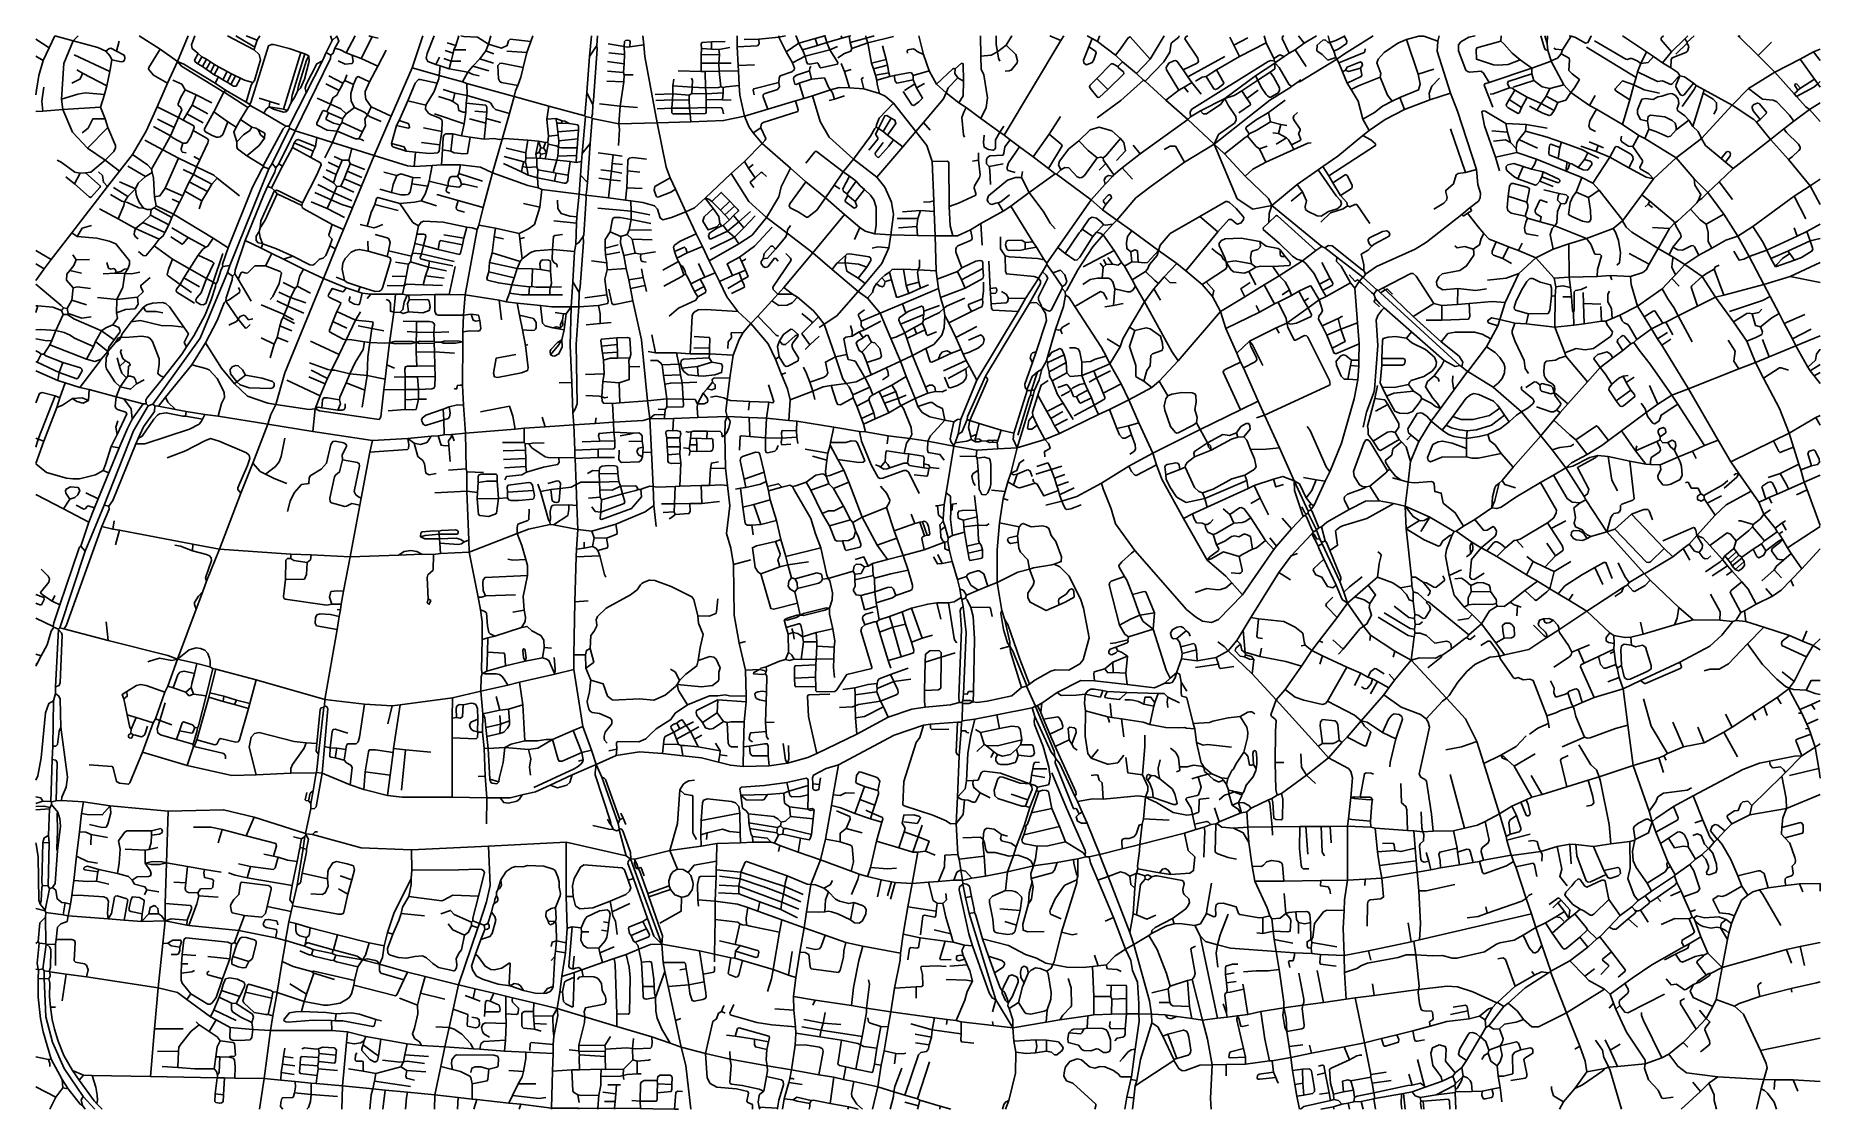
# Model space of a CAD drawing. Header units: inches. Extents: x 13510994 to 13518474, y 3660267 to 3664767.
import ezdxf

# ---------------------------------------------------------------- set-up
doc = ezdxf.new("R2010")
doc.units = ezdxf.units.IN
doc.header["$MEASUREMENT"] = 0

msp = doc.modelspace()

# ---------------------------------------------------------------- linework, layer by layer
for points in [[(13510994.1, 3664752.1), (13511050.6, 3664717)], [(13511074, 3664767), (13511050.6, 3664717)], [(13511074, 3664767.3), (13511074, 3664767)], [(13511074, 3664767), (13511151.7, 3664745.1)], [(13511151.7, 3664745.1), (13511111.5, 3664650.7), (13511102.7, 3664501.3)], [(13511171.9, 3664767.3), (13511151.7, 3664745.1)], [(13511151.7, 3664745.1), (13511254.2, 3664717.7), (13511288.3, 3664702.5)], [(13511344.7, 3664744.6), (13511333.1, 3664702)], [(13511427.4, 3664767.3), (13511516.5, 3664710.9)], [(13511633.4, 3664767.3), (13511589.1, 3664659.2)], [(13511675.4, 3664692.8), (13511650, 3664713.6), (13511646.6, 3664728.5), (13511661.3, 3664767.3)], [(13511798.5, 3664767.3), (13511910.2, 3664707.6)], [(13511833.1, 3664767.3), (13511912.7, 3664719.6)], [(13511876.8, 3664767.3), (13511922.4, 3664748.8)], [(13512105.3, 3664696.5), (13512056.1, 3664713.4), (13511991.1, 3664730.4), (13511983.1, 3664730.1), (13511969.8, 3664724.6), (13511897.8, 3664492.1), (13511891.2, 3664479.1)], [(13511922.4, 3664748.8), (13511912.7, 3664719.6)], [(13511933.9, 3664767.3), (13511922.4, 3664748.8)], [(13512236.7, 3664746.6), (13512211.7, 3664696.6)], [(13512229.6, 3664767.3), (13512236.7, 3664746.6)], [(13512236.7, 3664746.6), (13512255.7, 3664765.6)], [(13512255.7, 3664765.6), (13512265.1, 3664744.8), (13512248, 3664714.9)], [(13512256.4, 3664767.3), (13512255.7, 3664765.6)], [(13512333.2, 3664767.3), (13512295.3, 3664695.4)], [(13512404.6, 3664761.9), (13512358.7, 3664671.2)], [(13512404.6, 3664761.9), (13512390.5, 3664767.3)], [(13512404.6, 3664761.9), (13512429.7, 3664756.6)], [(13512617.3, 3664767.3), (13512571.5, 3664632.4)], [(13512664.3, 3664767.3), (13512635.4, 3664692.5), (13512631.4, 3664673.8), (13512637.9, 3664658.9), (13512670.7, 3664646.8)], [(13512718.7, 3664738.1), (13512754.5, 3664725.9)], [(13512767.4, 3664767.3), (13512754.5, 3664725.9)], [(13512775.6, 3664767.3), (13512788.7, 3664763.9), (13512845.5, 3664761.3), (13512892.5, 3664732.2)], [(13512892.5, 3664732.2), (13512880.7, 3664704.2)], [(13512902.5, 3664767.3), (13512892.5, 3664732.2)], [(13512892.5, 3664732.2), (13512946.6, 3664715.4), (13512969.7, 3664725.6), (13512976.1, 3664746.4), (13512983.2, 3664752.3), (13513069.5, 3664743.2)], [(13513069.5, 3664743.2), (13513052.6, 3664696.8)], [(13513078.5, 3664767.3), (13513069.5, 3664743.2)], [(13513324, 3664767.3), (13513315.7, 3664679.5)], [(13513348.9, 3664767.3), (13513346.2, 3664726.1)], [(13513393.7, 3664733.1), (13513461.2, 3664722.6)], [(13513461.2, 3664722.6), (13513462.1, 3664743.5), (13513465.7, 3664747), (13513472.8, 3664748.1), (13513482.6, 3664746.5), (13513486.1, 3664743.1), (13513484.7, 3664721.3)], [(13513538.9, 3664767.3), (13513543.3, 3664729.2)], [(13513826.7, 3664741.7), (13513786.8, 3664738.6), (13513783.7, 3664731.2), (13513784.4, 3664713.4)], [(13513826.7, 3664741.7), (13513884.7, 3664743.6)], [(13513826.7, 3664741.7), (13513826.7, 3664711.3)], [(13513934.8, 3664767.3), (13513935, 3664720.6)], [(13514025.6, 3664753.2), (13514026.3, 3664733.8), (13514019, 3664724.3), (13513935, 3664720.6)], [(13513963.7, 3664751.6), (13514025.6, 3664753.2)], [(13514025.6, 3664753.2), (13514109.6, 3664761.1)], [(13514108.3, 3664767.3), (13514109.6, 3664761.1)], [(13514109.6, 3664761.1), (13514136.8, 3664767.3)], [(13514109.6, 3664761.1), (13514140, 3664699.4)], [(13514193.4, 3664736.4), (13514140, 3664699.4)], [(13514178.5, 3664767.3), (13514181.2, 3664765.6), (13514193.4, 3664736.4)], [(13514193.4, 3664736.4), (13514260.9, 3664755)], [(13514193.4, 3664736.4), (13514208.4, 3664708.1)], [(13514260.9, 3664755), (13514302.1, 3664766.5)], [(13514260.9, 3664755), (13514271.6, 3664726.8)], [(13514310.5, 3664739.1), (13514271.6, 3664726.8)], [(13514304.8, 3664767.3), (13514302.1, 3664766.5)], [(13514302.1, 3664766.5), (13514310.5, 3664739.1)], [(13514310.5, 3664739.1), (13514373, 3664756.3)], [(13514310.5, 3664739.1), (13514323.2, 3664707.4)], [(13514369.6, 3664767.3), (13514373, 3664756.3)], [(13514373, 3664756.3), (13514403.5, 3664765.1)], [(13514411, 3664767.3), (13514403.5, 3664765.1)], [(13514403.5, 3664765.1), (13514408.5, 3664739.1)], [(13514408.5, 3664739.1), (13514475.7, 3664757.4)], [(13514408.5, 3664739.1), (13514415.2, 3664714.3)], [(13514482.4, 3664736.9), (13514415.2, 3664714.3)], [(13514474.1, 3664767.3), (13514475.7, 3664757.4)], [(13514508.8, 3664767.3), (13514475.7, 3664757.4)], [(13514475.7, 3664757.4), (13514482.4, 3664736.9)], [(13514482.4, 3664736.9), (13514590.2, 3664763.6)], [(13514482.4, 3664736.9), (13514497.5, 3664652.3)], [(13514695.3, 3664767.3), (13514714.7, 3664689.1)], [(13514954.1, 3664767.3), (13514955.9, 3664681.4)], [(13515019.3, 3664767.3), (13515019.8, 3664730.6), (13515025.6, 3664699.5)], [(13515290.7, 3664747.2), (13515053.2, 3664350.1)], [(13515085.2, 3664767.3), (13515085.2, 3664767.2), (13515061.8, 3664728.2)], [(13515244.8, 3664767.3), (13515290.7, 3664747.2)], [(13515303.9, 3664767.3), (13515290.7, 3664747.2)], [(13515401.2, 3664767.3), (13515422.2, 3664755.1)], [(13515422.2, 3664755.1), (13515407.7, 3664720.1)], [(13515422.2, 3664755.1), (13515445.2, 3664743.1)], [(13515453.3, 3664767.3), (13515453.4, 3664766), (13515445.2, 3664743.1)], [(13515445.2, 3664743.1), (13515520.2, 3664686.1)], [(13515520.2, 3664686.1), (13515541.6, 3664711.7), (13515573.2, 3664758.6), (13515581.1, 3664762.6), (13515665.7, 3664669.6)], [(13515787, 3664767.3), (13515785.2, 3664761.2), (13515753.9, 3664735.5), (13515748.5, 3664698.7), (13515722.8, 3664657.8), (13515644.7, 3664576.1)], [(13515724.5, 3664767.3), (13515665.7, 3664669.6)], [(13515823.8, 3664767.3), (13515814.3, 3664762.5), (13515810.3, 3664753.5), (13515864.9, 3664672.5), (13515868, 3664659.3), (13515862.2, 3664652), (13515804.2, 3664624.1)], [(13515999.7, 3664760.6), (13516016.3, 3664727.5)], [(13516075.2, 3664758.6), (13516016.3, 3664727.5)], [(13516151.6, 3664737.8), (13516039.9, 3664679.8)], [(13516142.6, 3664767.3), (13516151.6, 3664737.8)], [(13516151.6, 3664737.8), (13516184.2, 3664672.1)], [(13516225.6, 3664767.3), (13516220.8, 3664764.8), (13516218.7, 3664755.6), (13516248.7, 3664694.6)], [(13516311.2, 3664735.6), (13516272.7, 3664708.6)], [(13516311.2, 3664735.6), (13516287.4, 3664767.3)], [(13516362.8, 3664767.3), (13516311.2, 3664735.6)], [(13516418.3, 3664739.4), (13516410.9, 3664738.4), (13516398.6, 3664749.8), (13516389, 3664747.9), (13516364.8, 3664727.3), (13516364.5, 3664703.9), (13516385.9, 3664688.7), (13516410.2, 3664665.3), (13516444.2, 3664675.6)], [(13516410.9, 3664767.3), (13516418.3, 3664739.4)], [(13516418.3, 3664739.4), (13516443.6, 3664747.8), (13516479.8, 3664765.9)], [(13516418.3, 3664739.4), (13516434.6, 3664702.4)], [(13516479.8, 3664765.9), (13516489.1, 3664744.1), (13516489, 3664734.2), (13516456.8, 3664712), (13516434.6, 3664702.4)], [(13516599.6, 3664767.3), (13516557.9, 3664739.6), (13516479.4, 3664691.6), (13516447.7, 3664669.1)], [(13516482.5, 3664767.3), (13516479.8, 3664765.9)], [(13516739.4, 3664751.3), (13516702.8, 3664735.8), (13516646.2, 3664697), (13516621.2, 3664668.6), (13516615.5, 3664653.7), (13516632.8, 3664608.6), (13516629.5, 3664593.2)], [(13516739.4, 3664751.3), (13516791.7, 3664765.1), (13516812.2, 3664765.6), (13516871.7, 3664743.9)], [(13516739.4, 3664751.3), (13516789, 3664605.8)], [(13516871.7, 3664743.9), (13516868.7, 3664703.1), (13516924.5, 3664525.9)], [(13516876.9, 3664767.3), (13516871.7, 3664743.9)], [(13517027.7, 3664767.3), (13517001.2, 3664761), (13516967.3, 3664741.5), (13516958.2, 3664728.6), (13516957.9, 3664703.2), (13516988.4, 3664623.1), (13516995.2, 3664617.6), (13517005.9, 3664614.7), (13517052.1, 3664618.8), (13517062.8, 3664610.5), (13517086.5, 3664571.6)], [(13517134.5, 3664745), (13517035.1, 3664715.8), (13517032, 3664707.8), (13517032.6, 3664668.6), (13517105.1, 3664644.6), (13517121.3, 3664643.2), (13517166.5, 3664646.1), (13517216.9, 3664665.8)], [(13517134.5, 3664745), (13517136.4, 3664767.3)], [(13517134.5, 3664745), (13517148, 3664733.1), (13517182.6, 3664693.9), (13517216.9, 3664665.8)], [(13517302.8, 3664767.3), (13517317.8, 3664714.7), (13517322.8, 3664708.6), (13517332.2, 3664705.1)], [(13517319.6, 3664767.3), (13517328.8, 3664734.5)], [(13517330.8, 3664767.3), (13517328.8, 3664734.5)], [(13517328.8, 3664734.5), (13517332.2, 3664705.1)], [(13517429.6, 3664765.1), (13517394.2, 3664708.6)], [(13517422.1, 3664767.3), (13517429.6, 3664765.1)], [(13517514.1, 3664767.3), (13517514, 3664765.7), (13517499.9, 3664738.7), (13517490.6, 3664736.6), (13517445.6, 3664760.5), (13517429.6, 3664765.1)], [(13517431.3, 3664767.3), (13517429.6, 3664765.1)], [(13517527.2, 3664745.6), (13517659, 3664668.8), (13517664.8, 3664667.5), (13517677.2, 3664671.9), (13517684.2, 3664671.5), (13517706.1, 3664662.5), (13517721.5, 3664650.2)], [(13517645.1, 3664767.3), (13517745.3, 3664699.8)], [(13517816.6, 3664767.3), (13517807.4, 3664758.1), (13517806.6, 3664750.1), (13517850.8, 3664699.9)], [(13517916.7, 3664736.6), (13517923.2, 3664721.1), (13517918.1, 3664702.7), (13517910.2, 3664696.4), (13517853, 3664675.2), (13517849.1, 3664667.1), (13517847.2, 3664632.9)], [(13517906.7, 3664753.6), (13517850.8, 3664699.9)], [(13517916.7, 3664736.6), (13517868.7, 3664689.6)], [(13517919.6, 3664767.3), (13517906.7, 3664753.6)], [(13517906.7, 3664753.6), (13517916.7, 3664739.6)], [(13517946, 3664767.3), (13517916.7, 3664739.6)], [(13517916.7, 3664739.6), (13517916.7, 3664736.6)], [(13518128.6, 3664767.3), (13518132.4, 3664763.7)], [(13518138.4, 3664767.3), (13518132.4, 3664763.7)], [(13518132.4, 3664763.7), (13518213.2, 3664684.5)], [(13518269.7, 3664739.6), (13518213.2, 3664684.5)], [(13510994.1, 3664680.9), (13511026, 3664663)], [(13511026, 3664663), (13511007.4, 3664600.5), (13510997, 3664538.6)], [(13511050.6, 3664717), (13511026, 3664663)], [(13511155.7, 3664686.6), (13511304.7, 3664617.7)], [(13511333.1, 3664702), (13511309.2, 3664715.5), (13511300.8, 3664712.9), (13511288.3, 3664702.5)], [(13511288.3, 3664702.5), (13511306.7, 3664681.7), (13511313.2, 3664666.1)], [(13511313.2, 3664666.1), (13511304.7, 3664617.7)], [(13511333.1, 3664702), (13511364.4, 3664685.4), (13511368.2, 3664675.5), (13511365.7, 3664663.9), (13511360, 3664659.4), (13511352.2, 3664657.9), (13511313.2, 3664666.1)], [(13511516.5, 3664710.9), (13511468.6, 3664634.7), (13511466.6, 3664627.1), (13511488.5, 3664602.5), (13511546.1, 3664567.9)], [(13511516.5, 3664710.9), (13511589.1, 3664659.2)], [(13511589.1, 3664659.2), (13511546.1, 3664567.9)], [(13511589.1, 3664659.2), (13511615.3, 3664648.3), (13511746.5, 3664567.8)], [(13511589.1, 3664659.2), (13511604.8, 3664639.4), (13511783.2, 3664530.1)], [(13511675.4, 3664692.8), (13511660.1, 3664664.3), (13511662, 3664657.8), (13511673.3, 3664649.8)], [(13511673.3, 3664649.8), (13511690.6, 3664678.7)], [(13511675.4, 3664692.8), (13511690.6, 3664678.7)], [(13511709.8, 3664668.3), (13511690.6, 3664678.7)], [(13511709.8, 3664668.3), (13511692.7, 3664638)], [(13511726.3, 3664658), (13511709.3, 3664626.8)], [(13511726.3, 3664658), (13511709.8, 3664668.3)], [(13511726.3, 3664658), (13511744.2, 3664646.4)], [(13511910.2, 3664707.6), (13511931.4, 3664688), (13511937.1, 3664666.2), (13511911.8, 3664579.5), (13511903.7, 3664571)], [(13511912.7, 3664719.6), (13511910.2, 3664707.6)], [(13512105.3, 3664696.5), (13512032.3, 3664459.4)], [(13512121.9, 3664690.8), (13512069.4, 3664517.5), (13512064.7, 3664486.9)], [(13512231.2, 3664685.6), (13512230.1, 3664671.6), (13512081.7, 3664369.1)], [(13512139.2, 3664683.2), (13512139.9, 3664660.7), (13512121.3, 3664585.3), (13512104.5, 3664547.8), (13512091.5, 3664534.4)], [(13512139.2, 3664683.2), (13512129.5, 3664665.2), (13512095.2, 3664555.5), (13512091.5, 3664534.4)], [(13512121.9, 3664690.8), (13512105.3, 3664696.5)], [(13512121.9, 3664690.8), (13512139.2, 3664683.2)], [(13512196.7, 3664662.6), (13512173.2, 3664649.9), (13512128.2, 3664563.4), (13512123.5, 3664546.7), (13512128.2, 3664528.1)], [(13512196.7, 3664662.6), (13512128.2, 3664528.1)], [(13512211.7, 3664696.6), (13512196.7, 3664662.6)], [(13512211.7, 3664696.6), (13512231.2, 3664685.6)], [(13512231.2, 3664685.6), (13512240.4, 3664693.5), (13512248, 3664714.9)], [(13512248, 3664714.9), (13512271.1, 3664708), (13512295.3, 3664695.4)], [(13512320.4, 3664685.6), (13512324.5, 3664659.4), (13512320.2, 3664650.4), (13512291.3, 3664648.2), (13512261.7, 3664661.6)], [(13512320.4, 3664685.6), (13512295.3, 3664695.4)], [(13512320.4, 3664685.6), (13512358.7, 3664671.2)], [(13512358.7, 3664671.2), (13512427.6, 3664639.7)], [(13512463.7, 3664707.1), (13512427.6, 3664639.7)], [(13512686.2, 3664677.6), (13512670.7, 3664646.8)], [(13512735, 3664661.1), (13512704.7, 3664671.1)], [(13512710.7, 3664705.1), (13512744.2, 3664693.7)], [(13512735, 3664661.1), (13512726.5, 3664628.8)], [(13512744.2, 3664693.7), (13512735, 3664661.1)], [(13512735, 3664661.1), (13512776.7, 3664660.6)], [(13512747.3, 3664708.7), (13512744.2, 3664693.7)], [(13512754.5, 3664725.9), (13512747.3, 3664708.7)], [(13512747.3, 3664708.7), (13512797.7, 3664708.6)], [(13512826.9, 3664639.1), (13512855.5, 3664670.1)], [(13512880.7, 3664704.2), (13512855.5, 3664670.1)], [(13512855.5, 3664670.1), (13512912.7, 3664652.1)], [(13512880.7, 3664704.2), (13512914.7, 3664691.1)], [(13512968.7, 3664703.1), (13513052.6, 3664696.8)], [(13513052.6, 3664696.8), (13513037.3, 3664634.1)], [(13513315.7, 3664679.5), (13513304, 3664529.2)], [(13513346.2, 3664726.1), (13513315.7, 3664679.5)], [(13513346.2, 3664726.1), (13513347, 3664711.9), (13513332.1, 3664495.8), (13513328.8, 3664478)], [(13513390.7, 3664658.6), (13513460.1, 3664648.9)], [(13513396.7, 3664695.1), (13513462.5, 3664688)], [(13513462.5, 3664688), (13513460.1, 3664648.9)], [(13513461.2, 3664722.6), (13513473.8, 3664719.4), (13513484.7, 3664721.3)], [(13513461.2, 3664722.6), (13513462.5, 3664688)], [(13513484.7, 3664721.3), (13513543.3, 3664729.2)], [(13513543.3, 3664729.2), (13513547, 3664680.3), (13513599.3, 3664401.8)], [(13513783.2, 3664686.7), (13513784.4, 3664713.4)], [(13513783.2, 3664686.7), (13513859.7, 3664688.5)], [(13513783.2, 3664686.7), (13513783.4, 3664652.7)], [(13513784.4, 3664713.4), (13513826.7, 3664711.3)], [(13513826.7, 3664711.3), (13513857.4, 3664709.5)], [(13513857.4, 3664709.5), (13513903.7, 3664718.1)], [(13513857.4, 3664709.5), (13513859.7, 3664688.5)], [(13513859.7, 3664688.5), (13513857.9, 3664652.1)], [(13513935, 3664720.6), (13513938.4, 3664642.5)], [(13514140, 3664699.4), (13514165.7, 3664653.3)], [(13514219.8, 3664680.9), (13514165.7, 3664653.3)], [(13514208.4, 3664708.1), (13514271.6, 3664726.8)], [(13514219.8, 3664680.9), (13514208.4, 3664708.1)], [(13514219.8, 3664680.9), (13514323.2, 3664707.4)], [(13514219.8, 3664680.9), (13514224.3, 3664659.7), (13514229.8, 3664649.2), (13514238.4, 3664647.6), (13514270.4, 3664654.1), (13514274.4, 3664650.9), (13514280.9, 3664635.9), (13514285.4, 3664632.7), (13514354.8, 3664647.4), (13514356.1, 3664654.3), (13514323.2, 3664707.4)], [(13514323.2, 3664707.4), (13514354.7, 3664722.6)], [(13514415.2, 3664714.3), (13514410.5, 3664702.2), (13514384.3, 3664692.7), (13514355.7, 3664675.1)], [(13514497.5, 3664652.3), (13514558.3, 3664667.3)], [(13514543.2, 3664724.6), (13514558.3, 3664667.3)], [(13514558.3, 3664667.3), (13514564, 3664644.3)], [(13514648.2, 3664693.6), (13514646.6, 3664702.4), (13514649, 3664707.4), (13514672.4, 3664712.3), (13514679.4, 3664709.8), (13514688.3, 3664700.7), (13514714.7, 3664689.1)], [(13514714.7, 3664689.1), (13514739.2, 3664620.6)], [(13514955.9, 3664681.4), (13514957.5, 3664626.7), (13514968.9, 3664603.8), (13514984.1, 3664507.1), (13514977.9, 3664465.7), (13514955.8, 3664420.5)], [(13514955.9, 3664681.4), (13514998.7, 3664686.4), (13515025.6, 3664699.5)], [(13515025.6, 3664699.5), (13515061.8, 3664728.2)], [(13515025.6, 3664699.5), (13515029.8, 3664673.5), (13515035.7, 3664661.1)], [(13515061.8, 3664728.2), (13515102.2, 3664689.2), (13515110, 3664662.5), (13515107.4, 3664654), (13515084.7, 3664624.7), (13515074, 3664620.3), (13515057.7, 3664618.1)], [(13515407.7, 3664720.1), (13515385.7, 3664664.5), (13515386.8, 3664652.2), (13515397.9, 3664645), (13515422.9, 3664654.4), (13515429, 3664665.7), (13515438.4, 3664695.1), (13515435.6, 3664702.1), (13515407.7, 3664720.1)], [(13515520.2, 3664686.1), (13515549.2, 3664657.6)], [(13515529.2, 3664637.6), (13515549.2, 3664657.6)], [(13515549.2, 3664657.6), (13515608.2, 3664609.1)], [(13515665.7, 3664669.6), (13515608.2, 3664609.1)], [(13515804.2, 3664624.1), (13515779.2, 3664659.6), (13515772.1, 3664663.4), (13515764.2, 3664662.1), (13515743.3, 3664652), (13515732.1, 3664634.5), (13515734.5, 3664624.6), (13515786.1, 3664538.7)], [(13515978.7, 3664680.1), (13515823.7, 3664595.5)], [(13516187.2, 3664660.6), (13516171.1, 3664663.1), (13516159.7, 3664658.9), (13515839.4, 3664459.5), (13515833, 3664448.2), (13515834.2, 3664427.1)], [(13516039.9, 3664679.8), (13515944.1, 3664623.7)], [(13516016.3, 3664727.5), (13516039.9, 3664679.8)], [(13516227.7, 3664680.6), (13516208.3, 3664686.8), (13516184.2, 3664672.1)], [(13516184.2, 3664672.1), (13516187.2, 3664660.6)], [(13516187.2, 3664660.6), (13516190.2, 3664655.1)], [(13516227.7, 3664680.6), (13516190.2, 3664655.1)], [(13516227.7, 3664680.6), (13516248.7, 3664694.6)], [(13516272.7, 3664708.6), (13516248.7, 3664694.6)], [(13516272.7, 3664708.6), (13516319.2, 3664638.6)], [(13516447.7, 3664669.1), (13516294.5, 3664575.1), (13516290.1, 3664573.8), (13516286.2, 3664574.6)], [(13516434.6, 3664702.4), (13516444.2, 3664675.6)], [(13516444.2, 3664675.6), (13516447.7, 3664669.1)], [(13516447.7, 3664669.1), (13516456.2, 3664653.1)], [(13516567.2, 3664711.6), (13516565.5, 3664700.6), (13516562, 3664697), (13516456.2, 3664653.1)], [(13516547, 3664631), (13516555.6, 3664644.1), (13516552, 3664654.1), (13516546.6, 3664657.1), (13516490.9, 3664635.4), (13516484.7, 3664623.1)], [(13517216.9, 3664665.8), (13517265.3, 3664631.6)], [(13517265.3, 3664631.6), (13517345.7, 3664660.1)], [(13517332.2, 3664705.1), (13517346.2, 3664662.6)], [(13517346.2, 3664662.6), (13517345.7, 3664660.1)], [(13517345.7, 3664660.1), (13517399.9, 3664561.6)], [(13517388.2, 3664691.6), (13517372.3, 3664673.1), (13517346.2, 3664662.6)], [(13517356.7, 3664714.6), (13517364.4, 3664710.8), (13517394.2, 3664708.6)], [(13517394.2, 3664708.6), (13517388.2, 3664691.6)], [(13517388.2, 3664691.6), (13517421.1, 3664672.5), (13517423.4, 3664664.4), (13517420.3, 3664621.1), (13517433.8, 3664607.1), (13517464.9, 3664583.1), (13517444, 3664548.3), (13517428.5, 3664529.4)], [(13517494.2, 3664719.6), (13517702.7, 3664592.4)], [(13517745.3, 3664699.8), (13517721.5, 3664650.2)], [(13517775.3, 3664680.4), (13517752.7, 3664655.2), (13517721.5, 3664650.2)], [(13517745.3, 3664699.8), (13517775.3, 3664680.4)], [(13517775.3, 3664680.4), (13517813.4, 3664653.6)], [(13517850.8, 3664699.9), (13517813.4, 3664653.6)], [(13518213.2, 3664684.5), (13518283.7, 3664615)], [(13518389.3, 3664669.1), (13518283.7, 3664615)], [(13518445.5, 3664699.4), (13518389.3, 3664669.1)], [(13518389.3, 3664669.1), (13518449.9, 3664585.8)], [(13518445.5, 3664699.4), (13518474.1, 3664710.6)], [(13518445.5, 3664699.4), (13518474.1, 3664662.8)], [(13511190.1, 3664610.7), (13511186.6, 3664597.6), (13511179.8, 3664585.6), (13511145.2, 3664568.6)], [(13511166.2, 3664624.6), (13511190.1, 3664610.7)], [(13511190.1, 3664610.7), (13511292.3, 3664556.9)], [(13511304.7, 3664617.7), (13511292.3, 3664556.9)], [(13511568.7, 3664581.6), (13511606.3, 3664563.6), (13511620.2, 3664541)], [(13511673.3, 3664649.8), (13511692.7, 3664638)], [(13511692.7, 3664638), (13511709.3, 3664626.8)], [(13511727.1, 3664615.1), (13511709.3, 3664626.8)], [(13511744.2, 3664646.4), (13511727.1, 3664615.1)], [(13511727.1, 3664615.1), (13511742.3, 3664603.7)], [(13511760.5, 3664637), (13511742.3, 3664603.7)], [(13511760.3, 3664594.5), (13511742.3, 3664603.7)], [(13511760.5, 3664637), (13511744.2, 3664646.4)], [(13511760.3, 3664594.5), (13511746.5, 3664567.8)], [(13511760.3, 3664594.5), (13511778.6, 3664582.1)], [(13511760.5, 3664637), (13511797.3, 3664616.7)], [(13511778.6, 3664582.1), (13511797.3, 3664616.7)], [(13511778.6, 3664582.1), (13511796.6, 3664572.8)], [(13511815.2, 3664607.9), (13511796.6, 3664572.8)], [(13511815.2, 3664607.9), (13511797.3, 3664616.7)], [(13511831, 3664598.9), (13511812, 3664562.3)], [(13511852.4, 3664589.8), (13511833.8, 3664556.2), (13511823.8, 3664555.1), (13511812, 3664562.3)], [(13511831, 3664598.9), (13511815.2, 3664607.9)], [(13511831, 3664598.9), (13511852.4, 3664589.8)], [(13511852.4, 3664589.8), (13511869.9, 3664580.5), (13511903.7, 3664571)], [(13512223.2, 3664599.6), (13512281.2, 3664568.1)], [(13512297.7, 3664603.6), (13512290.2, 3664579.6)], [(13512325.8, 3664562.6), (13512339.2, 3664591.6), (13512345.3, 3664596.1), (13512393.1, 3664574.2)], [(13512427.6, 3664639.7), (13512393.1, 3664574.2)], [(13512571.5, 3664632.4), (13512483.9, 3664429.9)], [(13512676.7, 3664568.5), (13512605.6, 3664584), (13512598.1, 3664583.1), (13512585.1, 3664567.7), (13512554, 3664494.6)], [(13512571.5, 3664632.4), (13512685.8, 3664600.2)], [(13512670.7, 3664646.8), (13512690, 3664641.1)], [(13512685.8, 3664600.2), (13512684.3, 3664586.8), (13512676.7, 3664568.5)], [(13512690, 3664641.1), (13512685.8, 3664600.2)], [(13512685.8, 3664600.2), (13512783.2, 3664574.6)], [(13512690, 3664641.1), (13512726.5, 3664628.8)], [(13512726.5, 3664628.8), (13512805.6, 3664614.9)], [(13512805.6, 3664614.9), (13512783.2, 3664574.6)], [(13512826.9, 3664639.1), (13512805.6, 3664614.9)], [(13512805.6, 3664614.9), (13512827.7, 3664605.3), (13512852.7, 3664599.1)], [(13512826.9, 3664639.1), (13512893.7, 3664620.6)], [(13513037.3, 3664634.1), (13512947.2, 3664651.8), (13512939, 3664651.1), (13512931.5, 3664642.4), (13512934.3, 3664586.2), (13512939.6, 3664574.7), (13512947.1, 3664571.3), (13513014.7, 3664558.5)], [(13513037.3, 3664634.1), (13513028, 3664593.7), (13513014.7, 3664558.5)], [(13513390.7, 3664618.6), (13513457.7, 3664612.6)], [(13513460.1, 3664648.9), (13513457.7, 3664612.6)], [(13513457.7, 3664612.6), (13513460.2, 3664603.1)], [(13513460.2, 3664603.1), (13513458.9, 3664574)], [(13513460.2, 3664603.1), (13513498.7, 3664602.6)], [(13513668.7, 3664584.6), (13513664, 3664556.5)], [(13513686.7, 3664619.6), (13513783, 3664617.1)], [(13513742.7, 3664589.6), (13513746.6, 3664579.3), (13513745.8, 3664551.2)], [(13513783.4, 3664652.7), (13513783, 3664617.1)], [(13513783, 3664617.1), (13513799.6, 3664617.6)], [(13513783.4, 3664652.7), (13513857.9, 3664652.1)], [(13513799.6, 3664617.6), (13513858.4, 3664618.1)], [(13513799.6, 3664617.6), (13513801.9, 3664548.1)], [(13513857.9, 3664652.1), (13513909.7, 3664651.6)], [(13513857.9, 3664652.1), (13513858.4, 3664618.1)], [(13513858.4, 3664618.1), (13513939.6, 3664620.5)], [(13513858.4, 3664618.1), (13513866.2, 3664553.1)], [(13513938.4, 3664642.5), (13514006.7, 3664645.7)], [(13513938.4, 3664642.5), (13513939.6, 3664620.5)], [(13513939.6, 3664620.5), (13513942.9, 3664559)], [(13514165.7, 3664653.3), (13514174.2, 3664631.7), (13514173.1, 3664623.8), (13514163.6, 3664616.4), (13514114.1, 3664598.6), (13514109.9, 3664589), (13514109.2, 3664571.1)], [(13514237.9, 3664620.5), (13514183.2, 3664601.6), (13514172.5, 3664593.5), (13514170.3, 3664586.6), (13514176.5, 3664564.1), (13514182.3, 3664563), (13514194.8, 3664568.5)], [(13514245.9, 3664585.2), (13514194.8, 3664568.5)], [(13514243.7, 3664639.1), (13514239.4, 3664631), (13514237.9, 3664620.5)], [(13514245.9, 3664585.2), (13514237.9, 3664620.5)], [(13514245.9, 3664585.2), (13514300, 3664590.9), (13514317.6, 3664551.8), (13514325.7, 3664540.7)], [(13514370.7, 3664650.6), (13514384.7, 3664616.6)], [(13514384.7, 3664616.6), (13514412.7, 3664625.6)], [(13514384.7, 3664616.6), (13514404.9, 3664548.1)], [(13514463.7, 3664592.6), (13514457, 3664588.1), (13514455.9, 3664584.1), (13514464.6, 3664544)], [(13514497.5, 3664652.3), (13514506.3, 3664628.9)], [(13514564, 3664644.3), (13514506.3, 3664628.9)], [(13514513.5, 3664601.5), (13514506.3, 3664628.9)], [(13514513.5, 3664601.5), (13514570.1, 3664612.2)], [(13514519.5, 3664580.6), (13514513.5, 3664601.5)], [(13514519.5, 3664580.6), (13514574.5, 3664596)], [(13514564, 3664644.3), (13514570.1, 3664612.2)], [(13514574.5, 3664596), (13514570.1, 3664612.2)], [(13514574.5, 3664596), (13514592.3, 3664599.9)], [(13514592.3, 3664599.9), (13514659.4, 3664612.7), (13514664.7, 3664611), (13514671.8, 3664601)], [(13514592.3, 3664599.9), (13514596, 3664576.1), (13514603.3, 3664569), (13514672.3, 3664582.7)], [(13514671.8, 3664601), (13514739.2, 3664620.6)], [(13514672.3, 3664582.7), (13514671.8, 3664601)], [(13514672.3, 3664582.7), (13514679.3, 3664565.9)], [(13514739.2, 3664620.6), (13514770.5, 3664563.9)], [(13514848.2, 3664628.1), (13514842.8, 3664630.3), (13514837.7, 3664627.8), (13514770.5, 3664563.9)], [(13514858.7, 3664590.6), (13514818.6, 3664548.1), (13514810.7, 3664528.4)], [(13514858.7, 3664590.6), (13514846.2, 3664608.3), (13514848.2, 3664628.1)], [(13514848.2, 3664628.1), (13514874.8, 3664651.7), (13514881.2, 3664650), (13514882.3, 3664577.4)], [(13514858.7, 3664590.6), (13514882.3, 3664577.4)], [(13515442.5, 3664588.4), (13515413.9, 3664559.6), (13515411.1, 3664553.9), (13515413.8, 3664547.4), (13515443.1, 3664510.7), (13515447.5, 3664508.3), (13515453, 3664509.5), (13515487.8, 3664541.8)], [(13515529.2, 3664637.6), (13515509.1, 3664649.6), (13515502.6, 3664649.5), (13515442.5, 3664588.4)], [(13515442.5, 3664588.4), (13515487.8, 3664541.8)], [(13515529.2, 3664637.6), (13515533.7, 3664631.1), (13515553.7, 3664615.4), (13515555.2, 3664607.7), (13515487.8, 3664541.8)], [(13515608.2, 3664609.1), (13515637.2, 3664580.6)], [(13515823.7, 3664595.5), (13515804.2, 3664624.1)], [(13515823.7, 3664595.5), (13515840, 3664571.5)], [(13515900.1, 3664595.7), (13515883.3, 3664592.8), (13515855.7, 3664577.1)], [(13515900.1, 3664595.7), (13515932.1, 3664544.2), (13515938.8, 3664541.8), (13515949.1, 3664545.4), (13515971.7, 3664563.6), (13515974.7, 3664569.1), (13515944.1, 3664623.7)], [(13515900.1, 3664595.7), (13515944.1, 3664623.7)], [(13516106.7, 3664598.6), (13515978.5, 3664503.9)], [(13516188.2, 3664651.6), (13516106.7, 3664598.6)], [(13516106.7, 3664598.6), (13516116.7, 3664580.6)], [(13516116.7, 3664580.6), (13516130.4, 3664551.2), (13516151.3, 3664520.2), (13516157.3, 3664514.8), (13516166.1, 3664509.9), (13516170.8, 3664509.8), (13516202.1, 3664527.2), (13516208, 3664537.5), (13516207.2, 3664548.7), (13516182.1, 3664594.6), (13516168.4, 3664614.2)], [(13516116.7, 3664580.6), (13516168.4, 3664614.2)], [(13516188.2, 3664651.6), (13516187.9, 3664629), (13516168.4, 3664614.2)], [(13516188.7, 3664652.1), (13516188.2, 3664651.6)], [(13516190.2, 3664655.1), (13516188.7, 3664652.1)], [(13516188.7, 3664652.1), (13516206, 3664633.5), (13516246.1, 3664563.7), (13516257.6, 3664554.5)], [(13516295.2, 3664583.6), (13516286.2, 3664574.6)], [(13516456.2, 3664653.1), (13516471.2, 3664616.1)], [(13516484.7, 3664623.1), (13516471.2, 3664616.1)], [(13516471.2, 3664616.1), (13516491.6, 3664568.4)], [(13516547, 3664631), (13516496.6, 3664617.4), (13516484.7, 3664623.1)], [(13516547, 3664631), (13516552, 3664603.6), (13516549.8, 3664596.3), (13516491.6, 3664568.4)], [(13516629.5, 3664593.2), (13516538.2, 3664557.7), (13516507.8, 3664541.2)], [(13516629.5, 3664593.2), (13516660.3, 3664518.2), (13516679.8, 3664493.5)], [(13516789, 3664605.8), (13516797.2, 3664563.8), (13516789.9, 3664540.4), (13516712.5, 3664508.9)], [(13516789, 3664605.8), (13516854.7, 3664627.1)], [(13516878.7, 3664589.6), (13516845.5, 3664555.1), (13516834.6, 3664526.1), (13516837.9, 3664499)], [(13517265.3, 3664631.6), (13517086.5, 3664571.6)], [(13517265.2, 3664607.1), (13517165.4, 3664575.7), (13517163.1, 3664567.6), (13517171.9, 3664548.7)], [(13517265.3, 3664631.6), (13517265.2, 3664607.1)], [(13517265.2, 3664607.1), (13517273.5, 3664579.4)], [(13517702.7, 3664592.4), (13517692.6, 3664561.2)], [(13517708.3, 3664616.4), (13517702.7, 3664592.4)], [(13517721.5, 3664650.2), (13517708.3, 3664616.4)], [(13517708.3, 3664616.4), (13517792, 3664574.9), (13517813, 3664578.6), (13517847.5, 3664563.4), (13517853.9, 3664566.1), (13517873.6, 3664589.7), (13517885.5, 3664598.6)], [(13517813.4, 3664653.6), (13517847.2, 3664632.9)], [(13517847.2, 3664632.9), (13517876.9, 3664612.5), (13517885.5, 3664598.6)], [(13517885.5, 3664598.6), (13517869.6, 3664563.4), (13517868.6, 3664554.8), (13517872.3, 3664544.6), (13517888.2, 3664520.1), (13517897, 3664517.2), (13517903.6, 3664519.3), (13517943.2, 3664568.6)], [(13517885.5, 3664598.6), (13517904.8, 3664595.3), (13517943.2, 3664568.6)], [(13518283.7, 3664615), (13518173.2, 3664546.5)], [(13518283.7, 3664615), (13518364.1, 3664523.9)], [(13518449.9, 3664585.8), (13518390.7, 3664547.6)], [(13518449.9, 3664585.8), (13518463.8, 3664565.8)], [(13510994.1, 3664540.1), (13510997, 3664538.6)], [(13510997, 3664538.6), (13510994.1, 3664519.6)], [(13511028.7, 3664551.6), (13511019.2, 3664493.1), (13511024.3, 3664451.5)], [(13511102.7, 3664501.3), (13511170.1, 3664522.2), (13511201.3, 3664527.4), (13511282.7, 3664520.5)], [(13511282.7, 3664520.5), (13511265.1, 3664467.1)], [(13511292.3, 3664556.9), (13511282.7, 3664520.5)], [(13511546.1, 3664567.9), (13511502.7, 3664469.2)], [(13511620.2, 3664541), (13511602.8, 3664509.6), (13511591.1, 3664481.3), (13511591.9, 3664476.1), (13511602.2, 3664466.2), (13511606, 3664457), (13511592.1, 3664424.6)], [(13511620.2, 3664541), (13511666.5, 3664519.8)], [(13511666.5, 3664519.8), (13511649.7, 3664475.6)], [(13511666.5, 3664519.8), (13511732.7, 3664486.1)], [(13511783.2, 3664530.1), (13511740.8, 3664448.3)], [(13511746.5, 3664567.8), (13511790.2, 3664539.1)], [(13511784.2, 3664530.6), (13511783.2, 3664530.1)], [(13511784.2, 3664530.6), (13511790.2, 3664539.1)], [(13511784.2, 3664530.6), (13511883.7, 3664466.6)], [(13511790.2, 3664539.1), (13511876.2, 3664489.1)], [(13511812, 3664562.3), (13511796.6, 3664572.8)], [(13511903.7, 3664571), (13511897.2, 3664560.6), (13511876.2, 3664489.1)], [(13512128.2, 3664528.1), (13512057.2, 3664387.6)], [(13512091.5, 3664534.4), (13512078.6, 3664507.6), (13512064.7, 3664486.9)], [(13512210.2, 3664565.6), (13512265.7, 3664537.3)], [(13512265.7, 3664537.3), (13512256.5, 3664518.3), (13512240.2, 3664507.4), (13512230.5, 3664479.7)], [(13512281.2, 3664568.1), (13512277.7, 3664557.1), (13512265.7, 3664537.3)], [(13512281.2, 3664568.1), (13512290.2, 3664579.6)], [(13512325.8, 3664562.6), (13512290.2, 3664579.6)], [(13512325.8, 3664562.6), (13512315.3, 3664524.6), (13512314.7, 3664511.6), (13512317.1, 3664492.8), (13512330, 3664466.3)], [(13512393.1, 3664574.2), (13512375.7, 3664533.6), (13512374.7, 3664521.7), (13512378.4, 3664501.7), (13512399.9, 3664469.8)], [(13512676.7, 3664568.5), (13512663.9, 3664533.7), (13512628.7, 3664475.5)], [(13512682.7, 3664512.1), (13512731.6, 3664496.9), (13512742.3, 3664491.4)], [(13512702.7, 3664542.1), (13512751.3, 3664527.1)], [(13512751.3, 3664527.1), (13512742.3, 3664491.4)], [(13512751.3, 3664527.1), (13512802, 3664516.3)], [(13512783.2, 3664574.6), (13512801.2, 3664566.6)], [(13512798.7, 3664484.7), (13512802, 3664516.3)], [(13512801.2, 3664566.6), (13512802, 3664516.3)], [(13512801.2, 3664566.6), (13512999, 3664512.5)], [(13512802, 3664516.3), (13512893.2, 3664490.1), (13512901.4, 3664484.9), (13512911, 3664467.4), (13512921.8, 3664458.5), (13512979.4, 3664441.8)], [(13512999, 3664512.5), (13512979.4, 3664441.8)], [(13513014.7, 3664558.5), (13513004.9, 3664536.5), (13512999, 3664512.5)], [(13512999, 3664512.5), (13513144.8, 3664471.9)], [(13513304, 3664529.2), (13513295.7, 3664432.1)], [(13513304, 3664529.2), (13513328.8, 3664478)], [(13513387.7, 3664576.6), (13513458.9, 3664574)], [(13513458.9, 3664574), (13513444.3, 3664472.6)], [(13513590.7, 3664520.6), (13513664.1, 3664523.3)], [(13513663.5, 3664498.2), (13513664.1, 3664523.3)], [(13513664, 3664556.5), (13513745.8, 3664551.2)], [(13513664, 3664556.5), (13513664.1, 3664523.3)], [(13513664.1, 3664523.3), (13513733.7, 3664517.6)], [(13513733.7, 3664517.6), (13513744.7, 3664525.1)], [(13513733.8, 3664497.6), (13513733.7, 3664517.6)], [(13513745.8, 3664551.2), (13513744.7, 3664525.1)], [(13513744.7, 3664525.1), (13513804.2, 3664524.2)], [(13513745.8, 3664551.2), (13513801.9, 3664548.1)], [(13513801.9, 3664548.1), (13513855.6, 3664550.3), (13513866.2, 3664553.1)], [(13513801.9, 3664548.1), (13513804.2, 3664524.2)], [(13513804.2, 3664524.2), (13513876.2, 3664527.9)], [(13513804.4, 3664499.6), (13513804.2, 3664524.2)], [(13513866.2, 3664553.1), (13513876.2, 3664549.6)], [(13513873.4, 3664497.8), (13513876.2, 3664527.9)], [(13513876.2, 3664549.6), (13513887.7, 3664553.2), (13513942.9, 3664559)], [(13513876.2, 3664549.6), (13513876.2, 3664527.9)], [(13513942.9, 3664559), (13513945, 3664518.6), (13513964.7, 3664429.9)], [(13514109.2, 3664571.1), (13514004, 3664544.8), (13514001, 3664539.1), (13514005.7, 3664519.6)], [(13514109.2, 3664571.1), (13514111.8, 3664552.6), (13514103.8, 3664542.4), (13514047.7, 3664523.1), (13514043.3, 3664519.7), (13514043.6, 3664510.6), (13514062.2, 3664458.8)], [(13514194.8, 3664568.5), (13514214.2, 3664503.9)], [(13514214.2, 3664503.9), (13514250.4, 3664515.4)], [(13514325.7, 3664540.7), (13514250.4, 3664515.4)], [(13514250.4, 3664515.4), (13514281.6, 3664407.3), (13514320.4, 3664341.4), (13514422.2, 3664250.1)], [(13514325.7, 3664540.7), (13514361.9, 3664550.1), (13514404.9, 3664548.1)], [(13514325.7, 3664540.7), (13514333.9, 3664528), (13514341.7, 3664501.9)], [(13514341.7, 3664501.9), (13514383.7, 3664515.1)], [(13514404.9, 3664548.1), (13514464.6, 3664544)], [(13514464.6, 3664544), (13514530.9, 3664524.6)], [(13514519.5, 3664580.6), (13514521.1, 3664564.3), (13514530.9, 3664524.6)], [(13514530.9, 3664524.6), (13514554, 3664514.2), (13514589.4, 3664484.9)], [(13514629.7, 3664533.1), (13514666.4, 3664477.6), (13514675, 3664474.6), (13514696.4, 3664489.5), (13514711.2, 3664505.7), (13514686.3, 3664548.1)], [(13514635.7, 3664538.1), (13514679.3, 3664565.9)], [(13514679.3, 3664565.9), (13514686.3, 3664548.1)], [(13514686.3, 3664548.1), (13514720.2, 3664567.6)], [(13514810.7, 3664528.4), (13514799.1, 3664502.8), (13514714.8, 3664403)], [(13514770.5, 3664563.9), (13514810.7, 3664528.4)], [(13514810.7, 3664528.4), (13514863.8, 3664486.1)], [(13514882.3, 3664577.4), (13514881.3, 3664515.6), (13514863.8, 3664486.1)], [(13515637.2, 3664580.6), (13515543.1, 3664496.3), (13515442.7, 3664422.6)], [(13515637.2, 3664580.6), (13515644.7, 3664576.1)], [(13515644.7, 3664576.1), (13515731.5, 3664496.7)], [(13515786.1, 3664538.7), (13515731.5, 3664496.7)], [(13515786.1, 3664538.7), (13515807.4, 3664552.1)], [(13515807.4, 3664552.1), (13515840, 3664571.5)], [(13515807.4, 3664552.1), (13515824.7, 3664530.6)], [(13515840, 3664571.5), (13515879.2, 3664522.6)], [(13516257.6, 3664554.5), (13516255.1, 3664551.2), (13516167.4, 3664497.6), (13515934, 3664312.2)], [(13516049.3, 3664536.5), (13516017.5, 3664516.3), (13515978.5, 3664503.9)], [(13516116.7, 3664580.6), (13516049.3, 3664536.5)], [(13516049.3, 3664536.5), (13516070.1, 3664503.6)], [(13516118.2, 3664539.6), (13516070.1, 3664503.6)], [(13516257.6, 3664554.5), (13516286.2, 3664574.6)], [(13516491.6, 3664568.4), (13516507.8, 3664541.2)], [(13516507.8, 3664541.2), (13516537.1, 3664493.4), (13516556.2, 3664416.9)], [(13516679.8, 3664493.5), (13516712.5, 3664508.9)], [(13516712.5, 3664508.9), (13516731, 3664458.1)], [(13516837.9, 3664499), (13516924.5, 3664525.9)], [(13516924.5, 3664525.9), (13516954, 3664450.6), (13517033, 3664206.1)], [(13517086.5, 3664571.6), (13517068.4, 3664566.1), (13517065.2, 3664559.9), (13517102.2, 3664467.6)], [(13517171.9, 3664548.7), (13517103.1, 3664523.8), (13517090.7, 3664522.1)], [(13517193.5, 3664539), (13517170.5, 3664499.7)], [(13517171.9, 3664548.7), (13517182.1, 3664547.7), (13517193.5, 3664539)], [(13517186.7, 3664551.1), (13517273.5, 3664579.4)], [(13517193.5, 3664539), (13517246, 3664509.1)], [(13517246, 3664509.1), (13517222.3, 3664466.2)], [(13517246, 3664509.1), (13517304.1, 3664482.9)], [(13517273.5, 3664579.4), (13517308.9, 3664553.6), (13517340.7, 3664546.5)], [(13517325.8, 3664514.5), (13517304.1, 3664482.9)], [(13517340.7, 3664546.5), (13517325.8, 3664514.5)], [(13517325.8, 3664514.5), (13517374.3, 3664487.3)], [(13517340.7, 3664546.5), (13517399.9, 3664561.6)], [(13517374.3, 3664487.3), (13517407.2, 3664497.4), (13517428.5, 3664529.4)], [(13517399.9, 3664561.6), (13517428.5, 3664529.4)], [(13517428.5, 3664529.4), (13517506.5, 3664475.2)], [(13517530.2, 3664516.6), (13517506.5, 3664475.2)], [(13517692.6, 3664561.2), (13517645.1, 3664578), (13517612.9, 3664543.7), (13517616.6, 3664536.4), (13517675.9, 3664498.8)], [(13517692.6, 3664561.2), (13517675.9, 3664498.8)], [(13517692.6, 3664561.2), (13517736.3, 3664539.9), (13517800.7, 3664526.1)], [(13517749.7, 3664408.7), (13517719.9, 3664416.4), (13517708.2, 3664439.7), (13517707.5, 3664456.5), (13517726.8, 3664500.8), (13517742.2, 3664504.3), (13517773.5, 3664499.4), (13517793.5, 3664511.5), (13517810.1, 3664513.3), (13517835.8, 3664522.8), (13517847.9, 3664524.6), (13517855.1, 3664523.4), (13517867.1, 3664516), (13517878.9, 3664502.5), (13517880.6, 3664482.8), (13517874.3, 3664461.7), (13517876.3, 3664454.2), (13517907, 3664431.8), (13517922.5, 3664413.4)], [(13517953.7, 3664558.1), (13517945, 3664541.6), (13517895.7, 3664470.1)], [(13517983.4, 3664526), (13517940.1, 3664386.7)], [(13517943.2, 3664568.6), (13517953.7, 3664558.1)], [(13517953.7, 3664558.1), (13517987.8, 3664540.7)], [(13517987.8, 3664540.7), (13517983.4, 3664526)], [(13517983.4, 3664526), (13518025.5, 3664500.7), (13518039.5, 3664486.1), (13518038.9, 3664460), (13518027.7, 3664438.1)], [(13517987.8, 3664540.7), (13518104.7, 3664476.3)], [(13518173.2, 3664546.5), (13518104.7, 3664476.3)], [(13518173.2, 3664546.5), (13518231.8, 3664500.6), (13518276.1, 3664497.3), (13518292.1, 3664490.1), (13518345.8, 3664434.4), (13518363.2, 3664409.4)], [(13518379.7, 3664539.6), (13518374.4, 3664531.5), (13518364.1, 3664523.9)], [(13518374.3, 3664511.9), (13518364.1, 3664523.9)], [(13518379.7, 3664539.6), (13518367.3, 3664558.6), (13518368.9, 3664565.7), (13518376.3, 3664564.7), (13518390.7, 3664547.6)], [(13518463.8, 3664565.8), (13518446.6, 3664551.3), (13518374.3, 3664511.9)], [(13518374.3, 3664511.9), (13518412.9, 3664469), (13518428.5, 3664458.1)], [(13518379.7, 3664539.6), (13518390.7, 3664547.6)], [(13518474.1, 3664575.7), (13518463.8, 3664565.8)], [(13518463.8, 3664565.8), (13518474.1, 3664550.9)], [(13510994.1, 3664449.6), (13511024.3, 3664451.5)], [(13511024.3, 3664451.5), (13511108.4, 3664458.5)], [(13511102.7, 3664501.3), (13511108.4, 3664458.5)], [(13511108.4, 3664458.5), (13511265.1, 3664467.1)], [(13511108.4, 3664458.5), (13511148.6, 3664363.3), (13511211.6, 3664296)], [(13511265.1, 3664467.1), (13511285.2, 3664418.5)], [(13511502.7, 3664469.2), (13511457.5, 3664367.6), (13511399.6, 3664269.9)], [(13511502.7, 3664469.2), (13511592.1, 3664424.6)], [(13511627.6, 3664440.5), (13511611.8, 3664413.4)], [(13511627.6, 3664440.5), (13511649.7, 3664475.6)], [(13511627.6, 3664440.5), (13511696.7, 3664402.1)], [(13511649.7, 3664475.6), (13511716.2, 3664439.6)], [(13511740.8, 3664448.3), (13511701.8, 3664377.6), (13511701.4, 3664369.8), (13511705.3, 3664363.7), (13511733.2, 3664348.7), (13511751.8, 3664342.4), (13511758.8, 3664341.4), (13511767.7, 3664344.1), (13511778.1, 3664353.7), (13511799, 3664405.7)], [(13511740.8, 3664448.3), (13511799, 3664405.7)], [(13511883.7, 3664466.6), (13511852.3, 3664416)], [(13511876.2, 3664489.1), (13511891.2, 3664479.1)], [(13511883.7, 3664466.6), (13511893.7, 3664474.6)], [(13511891.2, 3664479.1), (13511893.7, 3664474.6)], [(13511893.7, 3664474.6), (13511950.8, 3664442.5)], [(13511930.7, 3664505.6), (13511975.2, 3664491.7)], [(13511950.8, 3664442.5), (13511959.5, 3664459.7), (13511972.5, 3664468.5)], [(13511950.8, 3664442.5), (13512042.7, 3664388.1)], [(13511975.2, 3664491.7), (13511972.5, 3664468.5)], [(13511972.5, 3664468.5), (13511990.8, 3664459.5), (13512033.4, 3664447.2), (13512042.1, 3664447.9), (13512049.9, 3664453.4)], [(13511972.5, 3664468.5), (13512032.3, 3664459.4)], [(13511975.2, 3664491.7), (13512016.7, 3664478.6)], [(13512032.3, 3664459.4), (13512049.9, 3664453.4)], [(13512064.7, 3664486.9), (13512049.9, 3664453.4)], [(13512214.2, 3664450.1), (13512200.9, 3664453.4), (13512195.9, 3664450.6), (13512173.2, 3664400.7), (13512172.9, 3664394), (13512215.8, 3664371.9), (13512257.8, 3664367.5)], [(13512173.7, 3664505.1), (13512230.5, 3664479.7)], [(13512221.2, 3664443.6), (13512211.3, 3664421.7), (13512212.1, 3664415.4), (13512241.8, 3664400.5), (13512270.1, 3664393.2)], [(13512230.5, 3664479.7), (13512214.2, 3664450.1)], [(13512214.2, 3664450.1), (13512221.2, 3664443.6)], [(13512221.2, 3664443.6), (13512280.7, 3664418.6)], [(13512230.5, 3664479.7), (13512273.1, 3664461.1), (13512296, 3664440.2)], [(13512296, 3664440.2), (13512280.7, 3664418.6)], [(13512330, 3664466.3), (13512296, 3664440.2)], [(13512330, 3664466.3), (13512373.5, 3664444.9), (13512384.6, 3664435.9)], [(13512384.6, 3664435.9), (13512373.6, 3664417.5), (13512376.2, 3664390.3), (13512364.5, 3664364.9)], [(13512384.6, 3664435.9), (13512399.9, 3664469.8)], [(13512384.6, 3664435.9), (13512393.8, 3664428.4), (13512441.7, 3664408.1)], [(13512399.9, 3664469.8), (13512483.9, 3664429.9)], [(13512554, 3664494.6), (13512518, 3664411.2)], [(13512554, 3664494.6), (13512628.7, 3664475.5)], [(13512628.7, 3664475.5), (13512628.1, 3664459.6), (13512641, 3664443.3), (13512648.8, 3664437.5), (13512688.7, 3664421.2), (13512695.8, 3664415.2), (13512698, 3664407.1), (13512696.3, 3664365.4)], [(13512666.2, 3664439.6), (13512790.3, 3664398.1)], [(13512742.3, 3664491.4), (13512763.5, 3664478.2), (13512767.8, 3664453.1), (13512785.8, 3664447.4), (13512797.3, 3664446.5)], [(13512797.3, 3664446.5), (13512790.3, 3664398.1)], [(13512798.7, 3664484.7), (13512797.3, 3664446.5)], [(13512798.7, 3664484.7), (13512880.7, 3664476.1), (13512885.3, 3664468.1), (13512884.9, 3664447)], [(13512834.7, 3664450.6), (13512884.9, 3664447)], [(13512884.9, 3664447), (13512881.6, 3664420.2)], [(13512979.4, 3664441.8), (13512949.1, 3664334.2)], [(13513144.8, 3664471.9), (13513136.9, 3664417.1)], [(13513144.8, 3664471.9), (13513295.7, 3664432.1)], [(13513295.7, 3664432.1), (13513298.7, 3664428.6)], [(13513328.8, 3664478), (13513328, 3664438.3), (13513323.2, 3664422.6)], [(13513357.7, 3664481.6), (13513444.3, 3664472.6)], [(13513444.3, 3664472.6), (13513437.7, 3664398)], [(13513444.3, 3664472.6), (13513516.7, 3664466.6)], [(13513593.7, 3664495.6), (13513663.5, 3664498.2)], [(13513598.7, 3664460.6), (13513660.6, 3664463.2)], [(13513663.5, 3664498.2), (13513660.6, 3664463.2)], [(13513660.6, 3664463.2), (13513735.1, 3664464.1)], [(13513660.6, 3664463.2), (13513660.7, 3664444), (13513664.8, 3664439.4), (13513737.2, 3664439.2)], [(13513663.5, 3664498.2), (13513733.8, 3664497.6)], [(13513733.8, 3664497.6), (13513735.1, 3664464.1)], [(13513735.1, 3664464.1), (13513804.2, 3664465.7)], [(13513735.1, 3664464.1), (13513737.2, 3664439.2)], [(13513737.2, 3664439.2), (13513801.2, 3664440.9), (13513804.8, 3664445.8), (13513804.2, 3664465.7)], [(13513737.2, 3664439.2), (13513739.7, 3664406.6)], [(13513804.4, 3664499.6), (13513804.2, 3664465.7)], [(13513804.2, 3664465.7), (13513868.9, 3664464.3), (13513872.8, 3664460), (13513877.7, 3664439.6)], [(13513804.4, 3664499.6), (13513873.4, 3664497.8)], [(13513873.4, 3664497.8), (13513909.7, 3664496.6)], [(13513964.7, 3664429.9), (13514062.2, 3664458.8)], [(13514179.3, 3664494.5), (13514190.7, 3664457.2), (13514188.5, 3664449.7), (13514042.8, 3664403.3), (13514034.8, 3664396.3), (13514033.4, 3664381.7)], [(13514179.3, 3664494.5), (13514062.2, 3664458.8)], [(13514179.3, 3664494.5), (13514214.2, 3664503.9)], [(13514319.7, 3664495.1), (13514341.7, 3664501.9)], [(13514589.4, 3664484.9), (13514529.5, 3664421.1), (13514518.5, 3664394.2), (13514517.2, 3664384.1)], [(13514580.2, 3664421.5), (13514561.7, 3664432.5), (13514553, 3664432.1), (13514527.2, 3664378.1)], [(13514589.4, 3664484.9), (13514683.2, 3664365.7)], [(13514863.8, 3664486.1), (13514894.7, 3664466.4)], [(13514894.7, 3664466.4), (13514884.1, 3664447.2), (13514875.9, 3664424.3), (13514882.8, 3664351.9), (13514886.7, 3664342.6)], [(13514894.7, 3664466.4), (13514955.8, 3664420.5)], [(13515731.5, 3664496.7), (13515823.2, 3664416.6)], [(13515876.2, 3664452.1), (13515834.2, 3664427.1)], [(13515978.5, 3664503.9), (13515961.7, 3664479.7), (13515901.9, 3664440.5), (13515888.1, 3664439.8), (13515876.2, 3664452.1)], [(13515978.5, 3664503.9), (13515876.2, 3664452.1)], [(13515978.5, 3664503.9), (13515992.3, 3664475.8), (13516023.9, 3664428.6), (13516025.7, 3664413), (13516018.5, 3664400.3), (13515951.9, 3664353.2), (13515934, 3664312.2)], [(13516070.1, 3664503.6), (13516085, 3664483.9), (13516085.9, 3664477.6), (13516037.7, 3664444.1)], [(13516161.9, 3664445.7), (13516109.7, 3664414), (13516067.9, 3664384), (13516066.8, 3664377.5), (13516080.2, 3664355.6)], [(13516230.7, 3664496.6), (13516161.9, 3664445.7)], [(13516161.9, 3664445.7), (13516169.2, 3664406.8)], [(13516282.7, 3664445.6), (13516267.9, 3664431), (13516264.9, 3664422.2), (13516267.9, 3664414), (13516293.5, 3664376.1), (13516293.6, 3664369.8), (13516287.8, 3664357.2), (13516297, 3664332), (13516293.7, 3664327.9), (13516257.2, 3664309.2)], [(13516679.8, 3664493.5), (13516639.2, 3664472.2), (13516605.5, 3664445.4), (13516556.2, 3664416.9)], [(13516731, 3664458.1), (13516650.2, 3664416), (13516583.7, 3664370.3)], [(13516837.9, 3664499), (13516731, 3664458.1)], [(13517155.5, 3664399.5), (13517069.8, 3664450.4), (13517060.7, 3664451.9), (13517055, 3664448.7), (13517067.3, 3664389.7), (13517113.4, 3664258.6)], [(13517170.5, 3664499.7), (13517157.4, 3664477.7), (13517158.5, 3664472), (13517165.8, 3664464.5), (13517208.1, 3664441.3), (13517213.2, 3664445.2), (13517222.3, 3664466.2)], [(13517170.5, 3664499.7), (13517222.3, 3664466.2)], [(13517255.2, 3664472.6), (13517286.7, 3664455.7)], [(13517304.1, 3664482.9), (13517286.7, 3664455.7)], [(13517286.7, 3664455.7), (13517311.2, 3664442.7), (13517337.7, 3664432.7), (13517346, 3664436.2), (13517358.7, 3664453.9)], [(13517304.1, 3664482.9), (13517358.7, 3664453.9)], [(13517374.3, 3664487.3), (13517358.7, 3664453.9)], [(13517536.1, 3664458.8), (13517507.9, 3664410), (13517503.4, 3664388.2), (13517509.2, 3664377.1), (13517531.7, 3664366.1)], [(13517536.1, 3664458.8), (13517506.5, 3664475.2)], [(13517536.1, 3664458.8), (13517645.5, 3664395.1)], [(13517675.9, 3664498.8), (13517645.5, 3664395.1)], [(13517749.7, 3664408.7), (13517753, 3664428.9), (13517762.7, 3664434.8), (13517822.5, 3664427.6), (13517853.6, 3664412), (13517866.5, 3664401.2), (13517870.6, 3664385.6), (13517870.1, 3664372.1)], [(13518104.7, 3664476.3), (13517976.9, 3664337)], [(13518104.7, 3664476.3), (13518195.3, 3664415.4), (13518207.4, 3664404.3)], [(13518222.4, 3664416.2), (13518192.2, 3664452.8), (13518188.4, 3664465.4), (13518189.1, 3664470.9), (13518195.1, 3664479.1), (13518211.4, 3664485), (13518217.9, 3664482.5), (13518249.3, 3664447.1), (13518246.9, 3664441.2), (13518222.4, 3664416.2)], [(13518428.5, 3664458.1), (13518363.2, 3664409.4)], [(13518474.1, 3664486.4), (13518428.5, 3664458.1)], [(13518428.5, 3664458.1), (13518474.1, 3664407.9)], [(13511285.2, 3664418.5), (13511233.2, 3664418.8), (13511214.3, 3664380.2), (13511188.7, 3664360.6)], [(13511296.8, 3664382.3), (13511211.6, 3664296)], [(13511296.8, 3664382.3), (13511328.2, 3664307.1), (13511329.2, 3664297), (13511321.9, 3664282), (13511284.7, 3664245.9)], [(13511285.2, 3664418.5), (13511296.8, 3664382.3)], [(13511487.7, 3664386.1), (13511558.5, 3664347.4)], [(13511504.7, 3664418.1), (13511573.9, 3664382.9)], [(13511573.9, 3664382.9), (13511558.5, 3664347.4)], [(13511573.9, 3664382.9), (13511592.1, 3664424.6)], [(13511611.8, 3664413.4), (13511592.1, 3664424.6)], [(13511654.4, 3664370), (13511642.4, 3664342.2), (13511629.4, 3664319.7), (13511623.5, 3664316.9), (13511610.3, 3664317.5)], [(13511611.8, 3664413.4), (13511656.4, 3664389.1), (13511658.1, 3664383.1), (13511654.4, 3664370)], [(13511654.4, 3664370), (13511712.6, 3664336.5), (13511718.6, 3664330), (13511715.8, 3664318.6), (13511682.4, 3664246.6)], [(13511834.6, 3664383.9), (13511799, 3664405.7)], [(13511834.6, 3664383.9), (13511825, 3664363.5), (13511837.4, 3664322.6)], [(13511834.6, 3664383.9), (13511852.3, 3664416)], [(13511899.7, 3664383.3), (13511891.4, 3664369.4), (13511865.5, 3664351.7), (13511837.4, 3664322.6)], [(13511852.3, 3664416), (13511899.7, 3664383.3)], [(13511899.7, 3664383.3), (13511916.6, 3664380.4), (13511927.3, 3664374.7)], [(13511927.3, 3664374.7), (13511954, 3664358.7), (13511952.7, 3664338.4)], [(13511927.3, 3664374.7), (13511936, 3664352.3), (13511952.7, 3664338.4)], [(13512042.7, 3664388.1), (13512030.9, 3664376.5), (13511947.2, 3664222.1)], [(13512058.2, 3664380.1), (13511984.7, 3664232.1)], [(13512081.2, 3664369.1), (13512012.6, 3664230.7)], [(13512042.7, 3664388.1), (13512057.2, 3664387.6)], [(13512057.2, 3664387.6), (13512058.2, 3664380.1)], [(13512058.2, 3664380.1), (13512081.2, 3664369.1)], [(13512081.2, 3664369.1), (13512081.7, 3664369.1)], [(13512081.7, 3664369.1), (13512172.8, 3664340)], [(13512257.8, 3664367.5), (13512237.6, 3664319.6)], [(13512270.1, 3664393.2), (13512257.8, 3664367.5)], [(13512257.8, 3664367.5), (13512334.1, 3664335.1), (13512348.4, 3664334.4)], [(13512270.1, 3664393.2), (13512278.7, 3664404.1)], [(13512280.7, 3664418.6), (13512278.7, 3664404.1)], [(13512278.7, 3664404.1), (13512364.5, 3664364.9)], [(13512364.5, 3664364.9), (13512348.4, 3664334.4)], [(13512483.9, 3664429.9), (13512413.1, 3664264.5)], [(13512507.1, 3664390.5), (13512485.3, 3664315.6)], [(13512507.1, 3664390.5), (13512554.9, 3664380.2), (13512561, 3664382.4), (13512560.1, 3664392.7), (13512555.4, 3664399.6), (13512518, 3664411.2)], [(13512518, 3664411.2), (13512507.1, 3664390.5)], [(13512619.7, 3664381.6), (13512696.3, 3664365.4)], [(13512696.3, 3664365.4), (13512688.7, 3664309.4)], [(13512790.3, 3664398.1), (13512779.4, 3664347.6)], [(13512812.7, 3664419.1), (13512881, 3664400.8)], [(13512881, 3664400.8), (13512874.5, 3664334.2)], [(13512881.6, 3664420.2), (13512881, 3664400.8)], [(13512881.6, 3664420.2), (13512943.7, 3664404.1)], [(13513136.9, 3664417.1), (13513174.1, 3664420)], [(13513136.9, 3664417.1), (13513143.7, 3664346.8)], [(13513174.1, 3664420), (13513200.7, 3664411.1)], [(13513178.3, 3664401.1), (13513174.1, 3664420)], [(13513178.3, 3664401.1), (13513197.7, 3664401.1)], [(13513178.3, 3664401.1), (13513182, 3664363.7)], [(13513182, 3664363.7), (13513268.8, 3664371.6)], [(13513184.2, 3664350.4), (13513182, 3664363.7)], [(13513200.7, 3664411.1), (13513197.7, 3664401.1)], [(13513229.7, 3664399.2), (13513197.7, 3664401.1)], [(13513229.7, 3664399.2), (13513212.7, 3664409.2), (13513200.7, 3664411.1)], [(13513229.7, 3664399.2), (13513266.4, 3664393.1), (13513269.1, 3664387.9), (13513268.8, 3664371.6)], [(13513268.8, 3664371.6), (13513266.6, 3664334.7)], [(13513298.7, 3664428.6), (13513284.2, 3664273.1)], [(13513298.7, 3664428.6), (13513323.2, 3664422.6)], [(13513326.2, 3664420.6), (13513317.5, 3664316)], [(13513323.2, 3664422.6), (13513326.2, 3664420.6)], [(13513326.2, 3664420.6), (13513437.7, 3664398)], [(13513437.7, 3664398), (13513440.5, 3664374.4), (13513437.2, 3664307.6)], [(13513437.7, 3664398), (13513599.3, 3664401.8)], [(13513599.3, 3664401.8), (13513739.7, 3664406.6)], [(13513599.3, 3664401.8), (13513636.8, 3664216.2), (13513654, 3664171.4)], [(13513964.7, 3664429.9), (13513877.1, 3664411.7), (13513739.7, 3664406.6)], [(13513964.7, 3664429.9), (13513985, 3664384.3), (13514001.8, 3664360.8)], [(13514033.4, 3664381.7), (13514001.8, 3664360.8)], [(13514001.8, 3664360.8), (13514038.9, 3664315.6)], [(13514033.4, 3664381.7), (13514054, 3664336.1), (13514051.7, 3664329.5), (13514038.9, 3664315.6)], [(13514517.2, 3664384.1), (13514511.9, 3664379), (13514492.5, 3664346.7), (13514422.2, 3664250.1)], [(13514527.2, 3664378.1), (13514514.5, 3664355.2), (13514523.3, 3664338.6), (13514523.3, 3664333.6), (13514486.7, 3664287.1)], [(13514517.2, 3664384.1), (13514527.2, 3664378.1)], [(13514527.2, 3664378.1), (13514546.1, 3664365.1)], [(13514580.2, 3664421.5), (13514546.1, 3664365.1)], [(13514564.4, 3664351), (13514546.1, 3664365.1)], [(13514580.2, 3664421.5), (13514594.9, 3664413.9), (13514599.5, 3664399.8), (13514564.4, 3664351)], [(13514683.2, 3664365.7), (13514628.3, 3664302)], [(13514714.8, 3664403), (13514683.2, 3664365.7)], [(13514683.2, 3664365.7), (13514729.9, 3664307), (13514751.7, 3664240.6)], [(13514714.8, 3664403), (13514742.7, 3664371.6)], [(13514955.8, 3664420.5), (13515034.7, 3664362.6)], [(13514969.7, 3664350.1), (13514966.7, 3664319.7), (13514969.8, 3664300), (13514987.3, 3664290.9), (13515006.7, 3664287.3), (13515012.9, 3664290.4), (13515016.5, 3664296.5), (13515016.7, 3664330.4), (13515034.7, 3664362.6)], [(13515051.7, 3664388.1), (13515034.7, 3664362.6)], [(13515034.7, 3664362.6), (13515053.2, 3664350.1)], [(13515289.2, 3664428.6), (13515241.6, 3664354)], [(13515541.4, 3664336.5), (13515504.5, 3664368.7), (13515451, 3664384.5), (13515414.2, 3664372.1), (13515366.4, 3664326.4)], [(13515823.2, 3664416.6), (13515623.6, 3664272.1)], [(13515823.2, 3664416.6), (13515823.7, 3664416.6)], [(13515834.2, 3664427.1), (13515823.7, 3664416.6)], [(13515823.7, 3664416.6), (13515934, 3664312.2)], [(13516169.2, 3664406.8), (13516112.6, 3664371.2), (13516080.2, 3664355.6)], [(13516169.2, 3664406.8), (13516213.4, 3664394.9)], [(13516179.7, 3664359.6), (13516202.8, 3664357.7)], [(13516213.4, 3664394.9), (13516202.8, 3664357.7)], [(13516202.8, 3664357.7), (13516237.4, 3664338.9)], [(13516213.4, 3664394.9), (13516238.7, 3664391.1)], [(13516556.2, 3664416.9), (13516583.7, 3664370.3)], [(13516557.4, 3664349.5), (13516583.7, 3664370.3)], [(13516924.2, 3664377.6), (13516986.4, 3664194.4)], [(13517097.7, 3664368.6), (13517163.7, 3664362.4)], [(13517155.5, 3664399.5), (13517241.9, 3664395)], [(13517155.5, 3664399.5), (13517163.7, 3664362.4)], [(13517163.7, 3664362.4), (13517175.9, 3664319.6)], [(13517210, 3664332.1), (13517238.5, 3664367.3)], [(13517241.9, 3664395), (13517238.5, 3664367.3)], [(13517238.5, 3664367.3), (13517329.6, 3664342.4), (13517389.3, 3664320.6)], [(13517241.9, 3664395), (13517328.7, 3664380.1)], [(13517645.5, 3664395.1), (13517713.7, 3664349.1)], [(13517755, 3664376), (13517738.2, 3664336.6)], [(13517749.7, 3664408.7), (13517755, 3664376)], [(13517755, 3664376), (13517785.5, 3664365.8), (13517834.7, 3664343.6), (13517846.3, 3664346.1), (13517870.1, 3664372.1)], [(13517922.5, 3664413.4), (13517870.1, 3664372.1)], [(13517922.5, 3664413.4), (13517940.1, 3664386.7)], [(13517940.1, 3664386.7), (13517962.9, 3664365.8), (13517976.9, 3664337)], [(13518222.4, 3664416.2), (13518207.4, 3664404.3)], [(13518207.4, 3664404.3), (13518266, 3664331.6)], [(13518266, 3664331.6), (13518321.2, 3664376.7)], [(13518363.2, 3664409.4), (13518321.2, 3664376.7)], [(13518321.2, 3664376.7), (13518333, 3664360.9), (13518382.7, 3664312.9), (13518390.5, 3664299.6), (13518389.8, 3664292.8), (13518384.2, 3664285.5), (13518356.4, 3664259.4), (13518340.7, 3664248.5)], [(13511211.6, 3664296), (13511284.7, 3664245.9)], [(13511452.2, 3664329.6), (13511527.4, 3664288.7)], [(13511527.4, 3664288.7), (13511519.7, 3664279.1), (13511479.7, 3664207.6)], [(13511558.5, 3664347.4), (13511527.4, 3664288.7)], [(13511527.4, 3664288.7), (13511592.2, 3664254.5)], [(13511558.5, 3664347.4), (13511568.8, 3664339.4), (13511610.3, 3664317.5)], [(13511610.3, 3664317.5), (13511604.3, 3664292.5), (13511604.6, 3664283.7), (13511609, 3664278.6), (13511624.7, 3664276.1)], [(13511837.4, 3664322.6), (13511837.7, 3664301), (13511840.4, 3664292.8), (13511879.3, 3664264.4)], [(13511952.7, 3664338.4), (13511930.8, 3664306.5), (13511879.3, 3664264.4)], [(13512071, 3664299.2), (13512029, 3664220.9)], [(13512078, 3664318.4), (13512071, 3664299.2)], [(13512071, 3664299.2), (13512147.5, 3664257.4)], [(13512078, 3664318.4), (13512086.3, 3664329.9), (13512093.7, 3664332.3), (13512166.9, 3664303.4)], [(13512078, 3664318.4), (13512157.8, 3664283.6)], [(13512157.8, 3664283.6), (13512147.5, 3664257.4)], [(13512157.8, 3664283.6), (13512166.9, 3664303.4)], [(13512172.8, 3664340), (13512166.9, 3664303.4)], [(13512172.8, 3664340), (13512237.6, 3664319.6)], [(13512237.6, 3664319.6), (13512206.7, 3664255.1)], [(13512237.6, 3664319.6), (13512319, 3664295)], [(13512319, 3664295), (13512306, 3664246.3)], [(13512319, 3664295), (13512413.1, 3664264.5)], [(13512348.4, 3664334.4), (13512360, 3664332), (13512369.2, 3664326.6)], [(13512485.3, 3664315.6), (13512538.2, 3664302.1), (13512547, 3664283.2)], [(13512485.3, 3664315.6), (13512486.8, 3664306.5), (13512491.2, 3664301.6), (13512547, 3664283.2)], [(13512547, 3664283.2), (13512585.7, 3664279.1)], [(13512688.7, 3664309.4), (13512685.1, 3664283.2), (13512679, 3664276.6), (13512646.2, 3664273.6), (13512585.7, 3664279.1)], [(13512611.7, 3664319.1), (13512688.7, 3664309.4)], [(13512699.7, 3664289.1), (13512695.4, 3664226)], [(13512742.5, 3664355.3), (13512712.7, 3664355.3), (13512704.3, 3664350.3), (13512701.7, 3664341), (13512699.7, 3664289.1)], [(13512734.7, 3664283), (13512699.7, 3664289.1)], [(13512742.5, 3664355.3), (13512734.7, 3664283)], [(13512815.6, 3664342.7), (13512804.5, 3664273.9), (13512789.1, 3664271.7), (13512748.2, 3664276.7), (13512734.7, 3664283)], [(13512742.5, 3664355.3), (13512779.4, 3664347.6)], [(13512779.4, 3664347.6), (13512815.6, 3664342.7)], [(13512815.6, 3664342.7), (13512874.5, 3664334.2)], [(13512874.5, 3664334.2), (13512913.9, 3664336.6), (13512938.6, 3664332.2), (13512949.1, 3664334.2)], [(13512949.1, 3664334.2), (13512909.2, 3664192.2)], [(13512949.1, 3664334.2), (13512959.6, 3664336.2), (13513057, 3664329.2)], [(13512965.7, 3664296.1), (13513048.3, 3664276.4)], [(13513057, 3664329.2), (13513048.3, 3664276.4)], [(13513057, 3664329.2), (13513101.1, 3664324.6)], [(13513101.1, 3664324.6), (13513091, 3664271.3)], [(13513101.1, 3664324.6), (13513130.7, 3664320.1)], [(13513110.9, 3664297.3), (13513101.1, 3664324.6)], [(13513110.9, 3664297.3), (13513104.2, 3664279.2)], [(13513122.6, 3664296.4), (13513110.9, 3664297.3)], [(13513122.6, 3664296.4), (13513130.7, 3664320.1)], [(13513122.6, 3664296.4), (13513129.1, 3664287.6), (13513134.5, 3664275.6)], [(13513130.7, 3664320.1), (13513140.7, 3664321.1)], [(13513142.7, 3664313.1), (13513134.5, 3664275.6)], [(13513143.7, 3664346.8), (13513140.7, 3664321.1)], [(13513140.7, 3664321.1), (13513142.7, 3664313.1)], [(13513142.7, 3664313.1), (13513176, 3664305.9), (13513186, 3664300.6)], [(13513143.7, 3664346.8), (13513184.2, 3664350.4)], [(13513186, 3664300.6), (13513182, 3664261.8)], [(13513184.2, 3664350.4), (13513187.3, 3664327.3)], [(13513187.3, 3664327.3), (13513186, 3664300.6)], [(13513186, 3664300.6), (13513198.2, 3664297.6), (13513263.4, 3664297.6)], [(13513266.6, 3664334.7), (13513187.3, 3664327.3)], [(13513263.4, 3664297.6), (13513261.5, 3664264.7)], [(13513266.6, 3664334.7), (13513263.4, 3664297.6)], [(13513317.5, 3664316), (13513284.2, 3664273.1)], [(13513317.5, 3664316), (13513306.7, 3664152.5)], [(13514038.9, 3664315.6), (13513964.4, 3664239.6)], [(13514038.9, 3664315.6), (13514158, 3664212.2)], [(13514222.7, 3664233.6), (13514259.3, 3664280.3), (13514264.8, 3664283.1), (13514378.9, 3664196.1)], [(13514589.1, 3664330.2), (13514569.4, 3664303.6), (13514532.3, 3664262), (13514527.7, 3664257.7), (13514523.5, 3664257.4), (13514514, 3664267.2), (13514512.7, 3664275.6), (13514546.7, 3664319.1)], [(13514628.3, 3664302), (13514519.8, 3664174.4)], [(13514564.4, 3664351), (13514589.1, 3664330.2)], [(13514589.1, 3664330.2), (13514628.3, 3664302)], [(13515078.4, 3664330.6), (13515056.8, 3664302.1), (13515052.3, 3664274.6), (13515048.6, 3664266.4), (13514993.7, 3664263.5), (13514983, 3664256.3), (13514979.3, 3664248.5), (13514979.4, 3664230.9), (13514990.6, 3664219.7)], [(13515053.2, 3664350.1), (13515078.4, 3664330.6)], [(13515117.3, 3664301.9), (13515071.3, 3664235.1), (13515065.9, 3664216), (13515066.5, 3664207.6), (13515070, 3664202.5), (13515099.7, 3664194.1)], [(13515078.4, 3664330.6), (13515117.3, 3664301.9)], [(13515117.3, 3664301.9), (13515175, 3664259)], [(13515241.6, 3664354), (13515175, 3664259)], [(13515241.6, 3664354), (13515292.9, 3664312), (13515296.4, 3664306.1), (13515239.5, 3664211.2)], [(13515366.4, 3664326.4), (13515324.9, 3664293), (13515285, 3664241.2), (13515281.5, 3664225.6), (13515290.7, 3664205.1)], [(13515366.4, 3664326.4), (13515405.8, 3664285.6), (13515443.7, 3664255.6)], [(13515541.4, 3664336.5), (13515480, 3664264), (13515468.8, 3664255.2)], [(13515541.4, 3664336.5), (13515555.4, 3664319), (13515561.6, 3664284.5), (13515523.7, 3664243.6)], [(13515593.6, 3664308), (13515623.6, 3664272.1)], [(13515723.7, 3664290.1), (13515749.9, 3664303.6), (13515771.3, 3664304.6), (13515809.7, 3664236.6)], [(13515934, 3664312.2), (13515809.7, 3664236.6)], [(13515934, 3664312.2), (13515977.4, 3664272.1)], [(13515934, 3664312.2), (13516030.7, 3664083.6), (13516096.2, 3664040.5), (13516175.7, 3664056)], [(13516073.7, 3664345.6), (13516063.5, 3664340.4), (13515977.4, 3664272.1)], [(13516080.2, 3664355.6), (13516073.7, 3664345.6)], [(13516073.7, 3664345.6), (13516109.7, 3664302.7), (13516123.6, 3664292.5)], [(13516123.6, 3664292.5), (13516155.7, 3664304.1)], [(13516123.6, 3664292.5), (13516150.3, 3664236.6)], [(13516267, 3664290.7), (13516150.3, 3664236.6)], [(13516237.4, 3664338.9), (13516193.2, 3664312.6)], [(13516237.4, 3664338.9), (13516245, 3664331.1), (13516257.2, 3664309.2)], [(13516257.2, 3664309.2), (13516267, 3664290.7)], [(13516267, 3664290.7), (13516326.1, 3664317.2), (13516339.7, 3664318.6)], [(13516557.4, 3664349.5), (13516452.4, 3664262.8), (13516388.7, 3664219.6)], [(13516557.4, 3664349.5), (13516590.1, 3664331), (13516609.4, 3664313.8), (13516609.5, 3664306.7), (13516414, 3664180.1)], [(13517104.7, 3664325.6), (13517154.3, 3664330.5), (13517175.9, 3664319.6)], [(13517175.9, 3664319.6), (13517199.5, 3664293.9)], [(13517210, 3664332.1), (13517201.7, 3664318.1), (13517199.5, 3664293.9)], [(13517199.5, 3664293.9), (13517201.9, 3664277.8)], [(13517210, 3664332.1), (13517288.7, 3664295.6)], [(13517382.6, 3664298.6), (13517344.8, 3664312), (13517339.9, 3664309.3), (13517337.1, 3664298.2), (13517335.8, 3664274.2), (13517338.1, 3664267.5), (13517375.2, 3664252.1)], [(13517382.6, 3664298.6), (13517375.2, 3664252.1)], [(13517382.6, 3664298.6), (13517389.3, 3664320.6)], [(13517389.3, 3664320.6), (13517477.6, 3664289), (13517500.5, 3664276.7)], [(13517470.7, 3664304.1), (13517535.2, 3664281.6)], [(13517505.7, 3664322.1), (13517543.1, 3664306.9)], [(13517535.2, 3664281.6), (13517543.1, 3664306.9)], [(13517543.1, 3664306.9), (13517565.7, 3664297.1)], [(13517591.4, 3664257.7), (13517614.7, 3664299.8), (13517619, 3664302.8), (13517625.2, 3664301.7), (13517679.6, 3664270.9), (13517688.3, 3664261.2), (13517689.5, 3664248.2), (13517672.1, 3664213.4)], [(13517641.2, 3664345.6), (13517638, 3664331), (13517642.7, 3664322), (13517669.9, 3664304.7), (13517688.7, 3664302.8)], [(13517713.7, 3664349.1), (13517688.7, 3664302.8)], [(13517688.7, 3664302.8), (13517729.3, 3664244.6), (13517728.9, 3664238.5), (13517718.4, 3664214.6), (13517718.7, 3664209.9), (13517756.2, 3664188), (13517775.1, 3664167.1)], [(13517713.7, 3664349.1), (13517738.2, 3664336.6)], [(13517738.2, 3664336.6), (13517870.4, 3664254.8)], [(13517976.9, 3664337), (13517870.4, 3664254.8)], [(13517976.9, 3664337), (13517992.8, 3664307.6), (13518059.3, 3664253.1)], [(13518059.3, 3664253.1), (13518080.8, 3664279.9), (13518087.8, 3664282.1), (13518093.4, 3664279.9), (13518097.7, 3664272.1), (13518096.9, 3664263.6), (13518076.5, 3664237.7)], [(13518266, 3664331.6), (13518108.6, 3664211.1)], [(13518266, 3664331.6), (13518340.7, 3664248.5)], [(13511084.7, 3664246.1), (13511101.6, 3664237.8), (13511157.8, 3664195.4), (13511181, 3664190.9)], [(13511284.7, 3664245.9), (13511225.7, 3664196), (13511202.6, 3664192)], [(13511284.7, 3664245.9), (13511345.1, 3664199.8)], [(13511399.6, 3664269.9), (13511345.1, 3664199.8)], [(13511380.2, 3664220.6), (13511454.2, 3664177.3)], [(13511399.6, 3664269.9), (13511462.8, 3664226.4), (13511479.7, 3664207.6)], [(13511479.7, 3664207.6), (13511481.7, 3664193.6)], [(13511592.2, 3664254.5), (13511536.3, 3664128.5)], [(13511592.2, 3664254.5), (13511668, 3664217.6)], [(13511612.7, 3664207.1), (13511654.9, 3664185)], [(13511654.9, 3664185), (13511668, 3664217.6)], [(13511656.7, 3664260.6), (13511682.4, 3664246.6)], [(13511682.4, 3664246.6), (13511668, 3664217.6)], [(13511668, 3664217.6), (13511740.5, 3664182.9), (13511755.4, 3664170.8)], [(13511948.7, 3664217.6), (13511941.4, 3664208.5), (13511902.8, 3664132.6), (13511800.2, 3663878.4)], [(13511971.2, 3664209.1), (13511807.7, 3663804.6)], [(13511879.3, 3664264.4), (13511947.2, 3664222.1)], [(13511947.2, 3664222.1), (13511948.7, 3664217.6)], [(13511948.7, 3664217.6), (13511971.2, 3664209.1)], [(13512001.2, 3664213.1), (13511995.9, 3664195.7), (13511966.2, 3664135)], [(13511984.7, 3664232.1), (13511971.2, 3664209.1)], [(13512029, 3664220.9), (13511982.2, 3664129.6)], [(13511984.7, 3664232.1), (13512001.2, 3664213.1)], [(13512012.6, 3664230.7), (13512001.2, 3664213.1)], [(13512012.6, 3664230.7), (13512029, 3664220.9)], [(13512147.5, 3664257.4), (13512187.5, 3664235), (13512191.2, 3664226.7), (13512172.5, 3664184.7), (13512112.7, 3664066.6)], [(13512220.7, 3664237.1), (13512265.8, 3664214.2)], [(13512244.7, 3664261.6), (13512278.7, 3664245.4)], [(13512253.1, 3664186), (13512265.8, 3664214.2)], [(13512278.7, 3664245.4), (13512265.8, 3664214.2)], [(13512278.7, 3664245.4), (13512306, 3664246.3)], [(13512311.9, 3664230.1), (13512299.8, 3664200.2)], [(13512311.9, 3664230.1), (13512306, 3664246.3)], [(13512311.9, 3664230.1), (13512373.7, 3664207.1)], [(13512413.1, 3664264.5), (13512360.1, 3664136.7)], [(13512413.1, 3664264.5), (13512552.2, 3664222.4), (13512580.1, 3664219.3)], [(13512585.7, 3664279.1), (13512580.1, 3664219.3)], [(13512580.1, 3664219.3), (13512656, 3664223.7)], [(13512656, 3664223.7), (13512643.9, 3664158)], [(13512656, 3664223.7), (13512695.4, 3664226)], [(13512695.4, 3664226), (13512775.2, 3664225.9)], [(13512775.2, 3664225.9), (13512767.7, 3664189.6)], [(13512775.2, 3664225.9), (13512858.1, 3664216.9), (13512909.2, 3664192.2)], [(13512954.7, 3664232.1), (13513030, 3664196.4)], [(13512957.7, 3664261.6), (13513039.7, 3664238.1)], [(13513034.1, 3664219.4), (13513030, 3664196.4)], [(13513039.7, 3664238.1), (13513034.1, 3664219.4)], [(13513034.1, 3664219.4), (13513052.6, 3664215.1)], [(13513039.7, 3664238.1), (13513047.7, 3664237.6)], [(13513049.1, 3664255.4), (13513047.7, 3664237.6)], [(13513047.7, 3664237.6), (13513052.6, 3664215.1)], [(13513049.1, 3664255.4), (13513048.3, 3664276.4)], [(13513049.1, 3664255.4), (13513093.2, 3664254.1)], [(13513052.6, 3664215.1), (13513095.2, 3664217.1)], [(13513058.9, 3664182.8), (13513052.6, 3664215.1)], [(13513104.2, 3664279.2), (13513091, 3664271.3)], [(13513091, 3664271.3), (13513093.2, 3664254.1)], [(13513093.2, 3664254.1), (13513094.2, 3664253.1)], [(13513107.7, 3664254.1), (13513094.2, 3664253.1)], [(13513094.2, 3664253.1), (13513095.2, 3664217.1)], [(13513095.2, 3664217.1), (13513098.7, 3664205.1)], [(13513111, 3664271.1), (13513104.2, 3664279.2)], [(13513111, 3664271.1), (13513107.7, 3664254.1)], [(13513129.9, 3664251.5), (13513107.7, 3664254.1)], [(13513134.5, 3664275.6), (13513111, 3664271.1)], [(13513129.9, 3664251.5), (13513134.5, 3664275.6)], [(13513129.9, 3664251.5), (13513179.1, 3664245.7)], [(13513179.1, 3664245.7), (13513163.2, 3664193.9)], [(13513179.1, 3664245.7), (13513182, 3664261.8)], [(13513179.1, 3664245.7), (13513233.7, 3664239.4)], [(13513182, 3664261.8), (13513261.5, 3664264.7)], [(13513233.7, 3664239.4), (13513226.6, 3664182.1)], [(13513233.7, 3664239.4), (13513259.4, 3664235.8)], [(13513261.5, 3664264.7), (13513259.4, 3664235.8)], [(13513259.4, 3664235.8), (13513282.1, 3664240)], [(13513282.1, 3664240), (13513277.3, 3664183.3)], [(13513284.2, 3664273.1), (13513282.1, 3664240)], [(13513352.2, 3664276.6), (13513414.4, 3664268.2)], [(13513410.3, 3664232.2), (13513407.6, 3664199)], [(13513414.4, 3664268.2), (13513410.3, 3664232.2)], [(13513410.3, 3664232.2), (13513453.7, 3664227.1)], [(13513414.4, 3664268.2), (13513452.7, 3664262.6)], [(13513553.7, 3664249.6), (13513496.6, 3664256.5), (13513482.3, 3664253.4), (13513476.6, 3664245.5), (13513474.9, 3664201.3)], [(13513964.4, 3664239.6), (13513908.6, 3664190.4)], [(13513964.4, 3664239.6), (13513981.7, 3664211.4)], [(13513981.7, 3664211.4), (13514000.7, 3664227.6)], [(13513981.7, 3664211.4), (13514010, 3664171.4)], [(13514158, 3664212.2), (13514119.3, 3664134.1), (13514108.9, 3664091.7), (13514057.3, 3664005)], [(13514158, 3664212.2), (13514222.7, 3664155.1)], [(13514422.2, 3664250.1), (13514378.9, 3664196.1)], [(13514422.2, 3664250.1), (13514519.8, 3664174.4)], [(13514751.7, 3664240.6), (13514814.2, 3664241.4), (13514821.4, 3664236.9), (13514822.3, 3664051.8)], [(13514751.7, 3664240.6), (13514758.9, 3664074.7)], [(13514946.2, 3664245.4), (13514953.5, 3664184), (13514950.2, 3664173.1), (13514928.9, 3664137.6), (13514928.3, 3664128.6), (13514934.8, 3664105.7), (13514934.1, 3664099.5), (13514862.1, 3664065.7), (13514822.3, 3664051.8)], [(13514920.7, 3664241.6), (13514946.2, 3664245.4)], [(13514945.7, 3664276.6), (13514946.2, 3664245.4)], [(13515048.7, 3664230.1), (13514990.6, 3664219.7)], [(13514990.6, 3664219.7), (13514993.5, 3664204), (13514995.7, 3664143.6)], [(13515175, 3664259), (13515239.5, 3664211.2)], [(13515239.5, 3664211.2), (13515267.2, 3664188.1)], [(13515443.7, 3664255.6), (13515390.1, 3664181.6), (13515379.3, 3664172.3), (13515370.1, 3664171.1), (13515359.1, 3664175.9), (13515324.9, 3664213), (13515307.7, 3664214.2), (13515290.7, 3664205.1)], [(13515443.7, 3664255.6), (13515458.5, 3664258.6), (13515468.8, 3664255.2)], [(13515479.7, 3664231.9), (13515451.7, 3664204.1)], [(13515479.7, 3664231.9), (13515470.4, 3664244.2), (13515468.8, 3664255.2)], [(13515479.7, 3664231.9), (13515513.7, 3664183.6)], [(13515513.7, 3664183.6), (13515548.2, 3664213.1)], [(13515809.7, 3664236.6), (13515669.2, 3664136.6), (13515605.1, 3664087.2), (13515525, 3663993.9)], [(13515623.6, 3664272.1), (13515548.2, 3664213.1)], [(13515548.2, 3664213.1), (13515590.7, 3664166.6)], [(13515977.4, 3664272.1), (13516064.1, 3664178.3)], [(13516150.3, 3664236.6), (13516095.3, 3664207.7), (13516064.1, 3664178.3)], [(13516370.2, 3664205.1), (13516388.7, 3664219.6)], [(13516414, 3664180.1), (13516388.7, 3664219.6)], [(13517113.4, 3664258.6), (13517201.9, 3664277.8)], [(13517113.4, 3664258.6), (13517130.2, 3664200.6)], [(13517228.4, 3664218.9), (13517189.5, 3664231.5), (13517164.7, 3664226.1), (13517158, 3664218.7), (13517157.2, 3664210.4), (13517160.8, 3664202.6), (13517189.1, 3664176.9), (13517206.4, 3664166.7)], [(13517201.9, 3664277.8), (13517285.1, 3664249.2)], [(13517228.4, 3664218.9), (13517206.4, 3664166.7)], [(13517228.4, 3664218.9), (13517263.8, 3664207.6)], [(13517285.1, 3664249.2), (13517276.5, 3664227.7), (13517263.8, 3664207.6)], [(13517263.8, 3664207.6), (13517312.1, 3664196.5)], [(13517285.1, 3664249.2), (13517409.5, 3664199.5)], [(13517375.2, 3664252.1), (13517412.7, 3664236.6)], [(13517412.7, 3664236.6), (13517408.5, 3664213.6), (13517409.5, 3664199.5)], [(13517424.7, 3664231.6), (13517418, 3664210.7), (13517409.5, 3664199.5)], [(13517412.7, 3664236.6), (13517424.7, 3664231.6)], [(13517424.7, 3664231.6), (13517433.1, 3664230), (13517459.9, 3664215.4)], [(13517485.8, 3664247.8), (13517509.7, 3664241.3), (13517516.3, 3664235.6), (13517516.3, 3664227.5), (13517502.7, 3664207.6), (13517496.4, 3664203.7), (13517480.7, 3664205.6), (13517459.9, 3664215.4)], [(13517485.8, 3664247.8), (13517459.9, 3664215.4)], [(13517485.8, 3664247.8), (13517500.5, 3664276.7)], [(13517500.5, 3664276.7), (13517545.7, 3664254.6)], [(13517591.4, 3664257.7), (13517521.2, 3664149.6)], [(13517535.2, 3664281.6), (13517591.4, 3664257.7)], [(13517591.4, 3664257.7), (13517672.1, 3664213.4)], [(13517672.1, 3664213.4), (13517743.9, 3664173.8), (13517775.1, 3664167.1)], [(13517870.4, 3664254.8), (13517775.1, 3664167.1)], [(13517870.4, 3664254.8), (13517945.4, 3664167.7)], [(13518108.6, 3664211.1), (13518050.7, 3664154.1)], [(13518059.3, 3664253.1), (13518076.5, 3664237.7)], [(13518076.5, 3664237.7), (13518108.6, 3664211.1)], [(13518340.7, 3664248.5), (13518431.3, 3664138)], [(13511120.7, 3664175.6), (13511157.3, 3664146.7)], [(13511295.3, 3664135.9), (13511145, 3663941.5)], [(13511202.6, 3664192), (13511265.3, 3664137), (13511263.1, 3664130.9), (13511228.3, 3664092.5), (13511223.8, 3664089.8), (13511218.2, 3664091.8), (13511157.3, 3664146.7)], [(13511181, 3664190.9), (13511157.3, 3664146.7)], [(13511181, 3664190.9), (13511202.6, 3664192)], [(13511256.7, 3664196.6), (13511273.8, 3664181.2), (13511278.1, 3664152.8), (13511295.3, 3664135.9)], [(13511345.1, 3664199.8), (13511295.3, 3664135.9)], [(13511345.7, 3664155.1), (13511413, 3664125.8)], [(13511454.2, 3664177.3), (13511423.2, 3664148.7), (13511413, 3664125.8)], [(13511481.7, 3664193.6), (13511454.2, 3664177.3)], [(13511481.7, 3664193.6), (13511488.5, 3664171.1), (13511492.6, 3664092.1)], [(13511637.5, 3664154.1), (13511619.4, 3664115.8)], [(13511654.9, 3664185), (13511637.5, 3664154.1)], [(13511637.5, 3664154.1), (13511714.2, 3664113.7)], [(13511654.9, 3664185), (13511732.1, 3664145.7)], [(13511732.1, 3664145.7), (13511714.2, 3664113.7)], [(13511732.1, 3664145.7), (13511755.4, 3664170.8)], [(13511755.4, 3664170.8), (13511848.7, 3664096.1)], [(13511966.2, 3664135), (13511948.6, 3664098.1), (13511872.6, 3663908.6)], [(13511966.2, 3664135), (13511982.2, 3664129.6)], [(13512176.7, 3664143.6), (13512245.1, 3664108.5)], [(13512198.2, 3664176.6), (13512241.8, 3664151.2)], [(13512212.2, 3664205.6), (13512253.1, 3664186)], [(13512253.1, 3664186), (13512241.8, 3664151.2)], [(13512241.8, 3664151.2), (13512256.7, 3664134.6)], [(13512256.7, 3664134.6), (13512245.1, 3664108.5)], [(13512256.7, 3664134.6), (13512272.7, 3664136.1)], [(13512287, 3664166.8), (13512272.7, 3664136.1)], [(13512272.7, 3664136.1), (13512327.2, 3664111.6)], [(13512299.8, 3664200.2), (13512287, 3664166.8)], [(13512287, 3664166.8), (13512360.1, 3664136.7)], [(13512299.8, 3664200.2), (13512360.7, 3664172.6)], [(13512360.1, 3664136.7), (13512322.2, 3664045.4)], [(13512452.7, 3664195.6), (13512508, 3664181.8)], [(13512508, 3664181.8), (13512491.9, 3664143), (13512485.1, 3664109.8)], [(13512570.3, 3664146.4), (13512563.2, 3664111.6), (13512554.8, 3664102.4), (13512543.3, 3664099.7), (13512525.1, 3664100.8), (13512485.1, 3664109.8)], [(13512508, 3664181.8), (13512524.6, 3664188.1), (13512575.2, 3664173)], [(13512575.2, 3664173), (13512570.3, 3664146.4)], [(13512570.3, 3664146.4), (13512637.5, 3664137)], [(13512575.2, 3664173), (13512607.7, 3664171.6)], [(13512637.5, 3664137), (13512626.2, 3664102.6), (13512610.1, 3664075.8)], [(13512637.5, 3664137), (13512643.9, 3664158)], [(13512643.9, 3664158), (13512722.5, 3664138.3)], [(13512722.5, 3664138.3), (13512716.6, 3664127.1), (13512715.2, 3664117.6), (13512718.9, 3664111.5), (13512729.7, 3664107.1)], [(13512722.5, 3664138.3), (13512723.5, 3664152.2), (13512730.2, 3664172.3), (13512737.8, 3664176.5), (13512762.2, 3664177.1)], [(13512722.5, 3664138.3), (13512767.4, 3664132.2), (13512774.2, 3664136.4), (13512779.1, 3664145.3)], [(13512767.7, 3664189.6), (13512762.2, 3664177.1)], [(13512762.2, 3664177.1), (13512772.5, 3664166.4), (13512779.1, 3664145.3)], [(13512767.7, 3664189.6), (13512866.7, 3664157.1)], [(13512779.1, 3664145.3), (13512791.5, 3664144.6), (13512845.7, 3664132.6)], [(13512909.2, 3664192.2), (13512870.1, 3664047.2)], [(13512909.2, 3664192.2), (13513057.2, 3664139.6), (13513100.2, 3664129.6)], [(13513030, 3664196.4), (13513058.9, 3664182.8)], [(13513058.9, 3664182.8), (13513096.8, 3664171.7)], [(13513098.7, 3664205.1), (13513096.8, 3664171.7)], [(13513096.8, 3664171.7), (13513100.2, 3664129.6)], [(13513096.8, 3664171.7), (13513168.6, 3664157.1)], [(13513098.7, 3664205.1), (13513163.2, 3664193.9)], [(13513175.7, 3664191.7), (13513163.2, 3664193.9)], [(13513175.7, 3664191.7), (13513168.6, 3664157.1)], [(13513226.6, 3664182.1), (13513224.4, 3664158.3), (13513217.1, 3664149.7), (13513209.5, 3664149.2), (13513168.6, 3664157.1)], [(13513175.7, 3664191.7), (13513226.6, 3664182.1)], [(13513277.3, 3664183.3), (13513271.7, 3664103.1)], [(13513277.3, 3664183.3), (13513306.7, 3664152.5)], [(13513306.7, 3664152.5), (13513303.5, 3664110.1), (13513300.2, 3664099.6)], [(13513354.7, 3664170.6), (13513403.6, 3664163.1)], [(13513363.2, 3664205.6), (13513407.6, 3664199)], [(13513403.6, 3664163.1), (13513394.6, 3664087.7)], [(13513407.6, 3664199), (13513403.6, 3664163.1)], [(13513403.6, 3664163.1), (13513444.7, 3664159.1)], [(13513407.6, 3664199), (13513450.7, 3664191.1)], [(13513474.9, 3664201.3), (13513472.4, 3664129.8)], [(13513474.9, 3664201.3), (13513525.7, 3664195.6)], [(13513654, 3664171.4), (13513589.5, 3664135.9), (13513586, 3664120), (13513595.2, 3664094.7), (13513598.8, 3664090.7), (13513605.3, 3664091.4), (13513655.7, 3664112.1), (13513675.7, 3664123.8)], [(13513654, 3664171.4), (13513675.7, 3664123.8)], [(13513908.6, 3664190.4), (13513800.8, 3664086)], [(13513908.6, 3664190.4), (13513982.8, 3664072.2), (13514057.3, 3664005)], [(13514010, 3664171.4), (13513989.5, 3664154), (13513991.1, 3664148.5), (13514003.7, 3664131.6)], [(13514010, 3664171.4), (13514034.7, 3664195.1), (13514040.6, 3664192.6), (13514056.7, 3664176.6)], [(13514222.7, 3664155.1), (13514154.5, 3664063.2), (13514152.7, 3664054.5), (13514155.9, 3664045.8), (13514190.1, 3664029.6), (13514225.1, 3664007.3), (13514230.8, 3664006.6), (13514268.4, 3664036.3), (13514304, 3664087.3)], [(13514222.7, 3664155.1), (13514304, 3664087.3)], [(13514340.6, 3664141.4), (13514304, 3664087.3)], [(13514378.9, 3664196.1), (13514340.6, 3664141.4)], [(13514340.6, 3664141.4), (13514364.7, 3664125.1)], [(13514405.1, 3664178), (13514376.7, 3664125.1), (13514380.5, 3664114), (13514395.7, 3664104.1)], [(13514378.9, 3664196.1), (13514405.1, 3664178)], [(13514433, 3664157.7), (13514395.7, 3664104.1)], [(13514433, 3664157.7), (13514405.1, 3664178)], [(13514433, 3664157.7), (13514450.5, 3664137.5), (13514468.5, 3664122)], [(13514519.8, 3664174.4), (13514553.2, 3664132.6), (13514581.6, 3664069.6), (13514589.7, 3664017.7), (13514579, 3663932.9)], [(13515125.8, 3664172.5), (13515100.8, 3664173.2), (13515066.9, 3664161.6), (13514987.6, 3664096.4), (13514982.2, 3664079.9), (13514986.1, 3664070.2), (13514993.6, 3664063.2), (13515001.4, 3664060.3), (13515018.4, 3664066), (13515027.8, 3664066.2)], [(13515130.7, 3664198.6), (13515125.8, 3664172.5)], [(13515125.8, 3664172.5), (13515157.6, 3664109.6)], [(13515267.2, 3664188.1), (13515157.6, 3664109.6)], [(13515267.2, 3664188.1), (13515273.2, 3664186.6)], [(13515273.2, 3664186.6), (13515290.7, 3664205.1)], [(13515273.2, 3664186.6), (13515418.1, 3664079.2)], [(13515477.2, 3664145.6), (13515418.1, 3664079.2)], [(13515477.2, 3664145.6), (13515473.1, 3664162.2), (13515478.6, 3664173.7), (13515491.3, 3664181.1), (13515508.7, 3664178.1)], [(13515477.2, 3664145.6), (13515508.7, 3664178.1)], [(13515513.7, 3664183.6), (13515508.7, 3664178.1)], [(13516064.1, 3664178.3), (13516161.3, 3664085.4), (13516175.7, 3664056)], [(13516281.3, 3664143.2), (13516175.7, 3664056)], [(13516370.2, 3664205.1), (13516281.3, 3664143.2)], [(13516281.3, 3664143.2), (13516303.5, 3664113)], [(13516370.2, 3664205.1), (13516444.6, 3664096.6), (13516463.7, 3664076.5), (13516466.7, 3664063.7), (13516463.4, 3664052.3), (13516449.6, 3664042.3), (13516413.2, 3664030.5), (13516382.6, 3664011), (13516365.7, 3664012.6), (13516324.7, 3664031.3), (13516316.2, 3664039.1), (13516314.9, 3664051.1), (13516321.2, 3664075), (13516303.5, 3664113)], [(13516414, 3664180.1), (13516431.4, 3664150.6)], [(13516431.4, 3664150.6), (13516482.6, 3664183.9), (13516487.4, 3664184.6), (13516491.5, 3664180.7), (13516512, 3664140.6), (13516512.5, 3664132.2), (13516508.6, 3664127.3), (13516463.1, 3664097.3)], [(13516431.4, 3664150.6), (13516463.1, 3664097.3)], [(13516986.4, 3664194.4), (13516956.3, 3664189.3), (13516947.5, 3664183.8), (13516936.7, 3664146.4), (13516904.5, 3664118.8), (13516904.1, 3664111), (13516910.5, 3664088.5), (13516907.6, 3664077.6), (13516896.2, 3664065.6), (13516854.2, 3664040.6)], [(13516986.4, 3664194.4), (13517033, 3664206.1)], [(13517033, 3664206.1), (13517039.4, 3664143.2), (13517049.7, 3664106.9), (13517048.8, 3664088.2), (13517042.1, 3664074.4), (13517006, 3664046.9)], [(13517166.6, 3664094.3), (13517172.1, 3664136.6), (13517179.2, 3664147.5), (13517187.7, 3664147.8), (13517246.1, 3664132), (13517253, 3664128.3), (13517254.8, 3664123.5), (13517244.3, 3664069.6)], [(13517206.4, 3664166.7), (13517279.9, 3664140.3), (13517286.3, 3664143.1), (13517299, 3664157.7)], [(13517307.7, 3664176.2), (13517299, 3664157.7)], [(13517299, 3664157.7), (13517354.7, 3664134.6)], [(13517312.1, 3664196.5), (13517377.7, 3664166.2), (13517382.4, 3664162), (13517382.7, 3664156.4), (13517378.8, 3664151.8), (13517371.2, 3664152), (13517307.7, 3664176.2)], [(13517312.1, 3664196.5), (13517307.7, 3664176.2)], [(13517409.5, 3664199.5), (13517475, 3664172.4)], [(13517475, 3664172.4), (13517450.3, 3664111.5)], [(13517475, 3664172.4), (13517521.2, 3664149.6)], [(13517521.2, 3664149.6), (13517548, 3664120)], [(13517775.1, 3664167.1), (13517726, 3664100.5)], [(13517945.4, 3664167.7), (13518002.9, 3664110.1)], [(13517945.4, 3664167.7), (13517948.1, 3664140.3), (13517973.9, 3664102), (13517962.6, 3664075.6)], [(13518050.7, 3664154.1), (13518002.9, 3664110.1)], [(13518050.7, 3664154.1), (13518106.7, 3664080.6)], [(13518431.3, 3664138), (13518364.4, 3664095.2)], [(13518474.1, 3664166.6), (13518431.3, 3664138)], [(13518431.3, 3664138), (13518474.1, 3664059.1)], [(13511307.7, 3664102.1), (13511354.7, 3664073.2), (13511366.8, 3664070.7)], [(13511320.2, 3664131.6), (13511379.9, 3664093.6)], [(13511366.8, 3664070.7), (13511363, 3664056), (13511339.2, 3663999.8)], [(13511379.9, 3664093.6), (13511366.8, 3664070.7)], [(13511366.8, 3664070.7), (13511379.2, 3664068.6), (13511426.3, 3664045.6), (13511446, 3664045)], [(13511379.9, 3664093.6), (13511413, 3664125.8)], [(13511413, 3664125.8), (13511414.9, 3664102.1), (13511419.4, 3664089.7), (13511428, 3664070), (13511446, 3664045)], [(13511536.3, 3664128.5), (13511514.8, 3664096.6), (13511492.6, 3664092.1)], [(13511492.6, 3664092.1), (13511498.7, 3664054.6)], [(13511536.3, 3664128.5), (13511610.7, 3664096.5)], [(13511566.7, 3664082.1), (13511596.7, 3664068)], [(13511596.7, 3664068), (13511571.7, 3664019.1)], [(13511610.7, 3664096.5), (13511596.7, 3664068)], [(13511619.4, 3664115.8), (13511610.7, 3664096.5)], [(13511619.4, 3664115.8), (13511691.1, 3664074.5)], [(13511679.7, 3664041.6), (13511691.1, 3664074.5)], [(13511714.2, 3664113.7), (13511691.1, 3664074.5)], [(13511995.2, 3664118.1), (13511937.4, 3663992), (13511934.5, 3663962.2)], [(13512006.7, 3664104), (13511956, 3663994.7), (13511934.5, 3663962.2)], [(13511982.2, 3664129.6), (13511995.2, 3664118.1)], [(13511995.2, 3664118.1), (13511996.7, 3664117.6)], [(13511996.7, 3664117.6), (13512003.8, 3664119.2), (13512011.8, 3664117.4), (13512112.7, 3664066.6)], [(13512006.7, 3664104), (13511996.7, 3664117.6)], [(13512006.7, 3664104), (13512109.7, 3664055.6)], [(13512112.7, 3664066.6), (13512109.7, 3664055.6)], [(13512149.2, 3664070.6), (13512216.4, 3664043.5)], [(13512163.7, 3664110.6), (13512232, 3664079.6)], [(13512232, 3664079.6), (13512216.4, 3664043.5)], [(13512245.1, 3664108.5), (13512232, 3664079.6)], [(13512232, 3664079.6), (13512277.3, 3664059.8), (13512322.2, 3664045.4)], [(13512245.1, 3664108.5), (13512318.7, 3664074.6)], [(13512415.8, 3664060.4), (13512400.2, 3664026.1), (13512383.9, 3663968.7)], [(13512415.8, 3664060.4), (13512422.9, 3664085.1), (13512428.8, 3664089.5), (13512520.9, 3664063.5)], [(13512415.8, 3664060.4), (13512513.7, 3664034.6)], [(13512436.7, 3664123.6), (13512485.1, 3664109.8)], [(13512520.9, 3664063.5), (13512582, 3664070), (13512610.1, 3664075.8)], [(13512520.9, 3664063.5), (13512575, 3663984.1), (13512599.1, 3663970.8)], [(13512610.1, 3664075.8), (13512674.2, 3664054.6)], [(13512675.7, 3664102.1), (13512764.4, 3664077.2)], [(13512764.4, 3664077.2), (13512756.9, 3664047.7), (13512757.7, 3664040.7), (13512762.7, 3664036.7), (13512791.7, 3664028.1)], [(13512764.4, 3664077.2), (13512870.1, 3664047.2)], [(13513038.2, 3664063.8), (13513106.8, 3664049.2)], [(13513100.2, 3664129.6), (13513115.2, 3664122.6)], [(13513115.2, 3664122.6), (13513106.8, 3664049.2)], [(13513115.2, 3664122.6), (13513271.7, 3664103.1)], [(13513180.7, 3664078.6), (13513183, 3664042.6), (13513196.2, 3664022.1), (13513233.3, 3664010.9), (13513262.7, 3664008.1)], [(13513271.7, 3664103.1), (13513262.7, 3664008.1)], [(13513271.7, 3664103.1), (13513300.2, 3664099.6)], [(13513300.2, 3664099.6), (13513301.9, 3664086.2), (13513291.6, 3663932.8), (13513289.1, 3663925.1)], [(13513300.2, 3664099.6), (13513394.6, 3664087.7)], [(13513394.6, 3664087.7), (13513466.2, 3664078.2)], [(13513472.4, 3664129.8), (13513466.2, 3664078.2)], [(13513466.2, 3664078.2), (13513488.8, 3664075.3)], [(13513472.4, 3664129.8), (13513536.7, 3664127.1)], [(13513488.8, 3664075.3), (13513538.6, 3664067.9), (13513587.5, 3664054.7), (13513600.2, 3664039.6), (13513611.8, 3664003.3), (13513622.4, 3663996.1), (13513658.6, 3664005.3), (13513719.2, 3664029.2)], [(13513488.8, 3664075.3), (13513490.1, 3664032.1)], [(13513675.7, 3664123.8), (13513719.2, 3664029.2)], [(13513800.8, 3664086), (13513755.8, 3664045.5), (13513719.2, 3664029.2)], [(13513800.8, 3664086), (13513833.4, 3664042.4)], [(13513800.8, 3664086), (13513815.6, 3664082.7), (13513827.9, 3664072.8)], [(13513827.9, 3664072.8), (13513867.7, 3664110.4), (13513903.5, 3664074)], [(13513827.9, 3664072.8), (13513864.8, 3664036.3)], [(13513864.8, 3664036.3), (13513903.5, 3664074)], [(13513922.5, 3664053), (13513903.5, 3664074)], [(13514304, 3664087.3), (13514383.6, 3664018.5)], [(13514398.7, 3664097.1), (13514387.7, 3664077.8), (13514387.5, 3664072.6), (13514424.6, 3664044.9), (13514431.3, 3664047.4), (13514435.6, 3664053.3), (13514428.4, 3664071.7)], [(13514395.7, 3664104.1), (13514398.7, 3664097.1)], [(13514398.7, 3664097.1), (13514428.4, 3664071.7)], [(13514468.5, 3664122), (13514428.4, 3664071.7)], [(13514468.5, 3664122), (13514493.4, 3664098.6), (13514506.7, 3664079.2), (13514516.6, 3664048.1), (13514517.6, 3663973.2), (13514510.9, 3663936.7)], [(13514714.7, 3664069.6), (13514742.1, 3664070.9), (13514758.9, 3664074.7)], [(13514758.9, 3664074.7), (13514760.3, 3664031)], [(13515075.7, 3664100.6), (13515038.8, 3664070.9), (13515027.8, 3664066.2)], [(13515027.8, 3664066.2), (13515049.8, 3664032.5)], [(13515157.6, 3664109.6), (13515081.7, 3664052.5)], [(13515157.6, 3664109.6), (13515219.9, 3664027), (13515246.4, 3663981.7), (13515267.7, 3663957.6)], [(13515418.1, 3664079.2), (13515278.1, 3663880.1)], [(13515418.1, 3664079.2), (13515466.2, 3664037.6)], [(13515479.2, 3664059.1), (13515466.2, 3664037.6)], [(13515479.2, 3664059.1), (13515469.7, 3664070.8), (13515469.5, 3664078.1), (13515488.8, 3664099.5), (13515495.7, 3664101.4), (13515502.4, 3664094.9), (13515503.3, 3664088.1), (13515479.2, 3664059.1)], [(13515873.7, 3664009.5), (13515983.1, 3664072.1), (13515988.6, 3664072.8), (13515997.4, 3664068.3), (13516025.2, 3664043.5), (13516054.4, 3664011.3), (13516057.9, 3664004.9), (13516056.9, 3663996.7), (13516047.4, 3663982.6), (13516032.1, 3663977.6), (13516025.4, 3663979.5), (13516006.1, 3663996.3), (13515995.3, 3663996.4), (13515948.5, 3663945)], [(13516303.5, 3664113), (13516255.7, 3664073.6)], [(13516463.1, 3664097.3), (13516489.7, 3664068), (13516492.2, 3664054.6)], [(13516492.2, 3664054.6), (13516501.6, 3664049.4), (13516523.1, 3664060.4), (13516531.4, 3664059.5), (13516586.7, 3663980.1)], [(13517166.6, 3664094.3), (13517161.6, 3664047.1), (13517163.9, 3664034.1), (13517179.1, 3664024), (13517237.2, 3664010.6)], [(13517166.6, 3664094.3), (13517244.3, 3664069.6)], [(13517244.3, 3664069.6), (13517248.7, 3664057.4), (13517248.6, 3664047), (13517237.2, 3664010.6)], [(13517331.2, 3664068.6), (13517304.7, 3664078.2), (13517298.8, 3664077.7), (13517279.7, 3664035.6), (13517278.6, 3664028.6), (13517282.9, 3664021.3), (13517304.5, 3664008.3), (13517300.4, 3663987.8)], [(13517315.7, 3664121.1), (13517379.3, 3664105.4)], [(13517386, 3664063.5), (13517373.1, 3664029.9), (13517370.1, 3663982.4), (13517361.9, 3663970.7)], [(13517379.3, 3664105.4), (13517374.9, 3664095), (13517372.9, 3664077.3), (13517386, 3664063.5)], [(13517379.3, 3664105.4), (13517409.7, 3664100.3), (13517418, 3664092.2), (13517407.1, 3664065.1), (13517400.1, 3664062.1), (13517386, 3664063.5)], [(13517450.3, 3664111.5), (13517436.8, 3664093.6), (13517425.9, 3664068.6), (13517419, 3664018.5), (13517432.7, 3664009.3), (13517477.7, 3663989.8), (13517500, 3663985.6), (13517508, 3663988.5), (13517511.8, 3663997.9), (13517510.4, 3664034.1), (13517503.1, 3664089.5)], [(13517450.3, 3664111.5), (13517503.1, 3664089.5)], [(13517503.1, 3664089.5), (13517548, 3664120)], [(13517548, 3664120), (13517646.2, 3663992.1)], [(13517726, 3664100.5), (13517646.2, 3663992.1)], [(13517726, 3664100.5), (13517759.2, 3664074.1)], [(13517752.2, 3664061.1), (13517740.7, 3664050.1)], [(13517759.2, 3664074.1), (13517752.2, 3664061.1)], [(13517752.2, 3664061.1), (13517770.7, 3664046.6)], [(13517759.2, 3664074.1), (13517858.1, 3663991.5), (13517864.8, 3663983)], [(13517929.7, 3664040.5), (13517956.9, 3664066.2), (13517962.6, 3664075.6)], [(13518002.9, 3664110.1), (13517977.1, 3664085.2), (13517962.6, 3664075.6)], [(13518002.9, 3664110.1), (13518069.5, 3664018.8)], [(13518364.4, 3664095.2), (13518190.9, 3663967.2)], [(13518364.4, 3664095.2), (13518413.7, 3664000.1)], [(13511261.7, 3664042.1), (13511339.2, 3663999.8)], [(13511339.2, 3663999.8), (13511413.1, 3663959.1)], [(13511443.6, 3663984.3), (13511413.1, 3663959.1)], [(13511443.6, 3663984.3), (13511475.2, 3664014.6)], [(13511443.6, 3663984.3), (13511536.1, 3663942.3)], [(13511446, 3664045), (13511462, 3664039), (13511477.7, 3664039.1)], [(13511477.7, 3664039.1), (13511475.2, 3664014.6)], [(13511475.2, 3664014.6), (13511551.6, 3663974.6)], [(13511477.7, 3664039.1), (13511490.7, 3664045.6)], [(13511498.7, 3664054.6), (13511490.7, 3664045.6)], [(13511490.7, 3664045.6), (13511564.2, 3664005.6)], [(13511498.7, 3664054.6), (13511571.7, 3664019.1)], [(13511564.2, 3664005.6), (13511551.6, 3663974.6)], [(13511572.2, 3664018.6), (13511564.2, 3664005.6)], [(13511571.7, 3664019.1), (13511572.2, 3664018.6)], [(13511572.2, 3664018.6), (13511737.7, 3663918.1)], [(13512109.7, 3664055.6), (13512111.7, 3664047.9), (13512118.2, 3664042.2), (13512236.8, 3663976)], [(13512216.4, 3664043.5), (13512288.7, 3664005.6)], [(13512322.2, 3664045.4), (13512284.7, 3663954.8)], [(13512599.1, 3663970.8), (13512609.5, 3663986.3), (13512621.1, 3663990.4), (13512702, 3663985.3), (13512800.7, 3663965.3)], [(13512870.1, 3664047.2), (13512851.7, 3663973.6)], [(13513106.8, 3664049.2), (13513085.1, 3663976.2), (13513059.7, 3663957.1), (13513020.2, 3663938.1)], [(13513165.7, 3663991.1), (13513260.7, 3663981.1)], [(13513262.7, 3664008.1), (13513260.7, 3663981.1)], [(13513350.7, 3664044.6), (13513490.1, 3664032.1)], [(13513489.8, 3663996.9), (13513443.8, 3664004.9), (13513418.1, 3664005.3), (13513413.8, 3664001), (13513410.2, 3663991.6), (13513401.9, 3663945.1)], [(13513489.8, 3663996.9), (13513482.3, 3663953.7)], [(13513490.1, 3664032.1), (13513489.8, 3663996.9)], [(13513489.8, 3663996.9), (13513572.7, 3663979.6)], [(13513490.1, 3664032.1), (13513568.7, 3664016.6)], [(13513719.2, 3664029.2), (13513762.3, 3663937.3)], [(13513833.4, 3664042.4), (13513796.6, 3664008.4), (13513790, 3663990.1), (13513813.3, 3663953.3), (13513849.2, 3663966.1)], [(13513833.4, 3664042.4), (13513857.5, 3664009.6), (13513862.2, 3663980.1)], [(13513864.8, 3664036.3), (13513882.6, 3664016)], [(13513902.2, 3663996.1), (13513876.2, 3663971.6)], [(13513922.5, 3664053), (13513882.6, 3664016)], [(13513882.6, 3664016), (13513902.2, 3663996.1)], [(13513940.7, 3663986.5), (13513893.3, 3663948.6)], [(13513919.2, 3664014), (13513902.2, 3663996.1)], [(13513922.5, 3664053), (13513937.5, 3664039.2), (13513940.1, 3664033.2), (13513919.2, 3664014)], [(13513919.2, 3664014), (13513940.7, 3663986.5)], [(13513989.7, 3664030.6), (13513940.7, 3663986.5)], [(13513940.7, 3663986.5), (13513962.8, 3663962)], [(13514057.3, 3664005), (13513997.3, 3663931.4), (13513941.1, 3663895)], [(13514009.7, 3664011.6), (13513962.8, 3663962)], [(13514057.3, 3664005), (13514143.5, 3663939.2)], [(13514383.6, 3664018.5), (13514252, 3663857.5)], [(13514383.6, 3664018.5), (13514448.8, 3663963)], [(13514604.7, 3664001.6), (13514691.7, 3664001.6)], [(13514702.5, 3664034.1), (13514626.7, 3664029.6)], [(13514691.7, 3664001.6), (13514687.7, 3663967.6)], [(13514702.5, 3664034.1), (13514691.7, 3664001.6)], [(13514702.5, 3664034.1), (13514760.3, 3664031)], [(13514760.3, 3664031), (13514764.7, 3663928.2)], [(13514822.3, 3664051.8), (13514827.1, 3663970.1), (13514838.2, 3663927.9)], [(13515049.8, 3664032.5), (13514955.3, 3663980)], [(13515049.8, 3664032.5), (13515081.7, 3664052.5)], [(13515081.7, 3664052.5), (13515174.2, 3663903.9)], [(13515380.6, 3663956.8), (13515410.4, 3663999.8), (13515422.1, 3664006.5), (13515440.5, 3664002.2), (13515462.8, 3663984.5), (13515469.2, 3663974.7)], [(13515466.2, 3664037.6), (13515525, 3663993.9)], [(13515525, 3663993.9), (13515509.6, 3663977)], [(13515525, 3663993.9), (13515588.9, 3663949)], [(13515873.7, 3664009.5), (13515749.9, 3663937.8), (13515707.4, 3663889.8), (13515700, 3663867)], [(13515873.7, 3664009.5), (13515948.5, 3663945)], [(13516162.5, 3663984.2), (13516139.7, 3663961.4), (13516140.1, 3663953.2), (13516205.8, 3663897.3), (13516261.3, 3663842.9), (13516280.7, 3663830.3), (13516304, 3663824)], [(13516175.7, 3664056), (13516164.3, 3664021.6), (13516162.5, 3663984.2)], [(13516162.5, 3663984.2), (13516192, 3664011.9), (13516194.9, 3664013), (13516198.6, 3664011.9), (13516359.7, 3663867.6)], [(13516175.7, 3664056), (13516384.7, 3663884.1)], [(13516492.2, 3664054.6), (13516474.6, 3664041.4), (13516421.4, 3664024.6), (13516380.7, 3663985.1)], [(13516972.2, 3664017.6), (13516823.1, 3663901.9), (13516776.6, 3663872.3), (13516614.6, 3663800.3), (13516567.7, 3663768.1)], [(13517006, 3664046.9), (13516972.2, 3664017.6)], [(13516972.2, 3664017.6), (13516977.1, 3664012.1), (13516979.8, 3664011.6), (13516995.2, 3664023.8)], [(13517006, 3664046.9), (13517012.6, 3664033.9), (13516995.2, 3664023.8)], [(13516995.2, 3664023.8), (13517039.5, 3663965.8), (13517064.4, 3663937.6)], [(13517247.2, 3664003.1), (13517239.5, 3663985.2), (13517234.3, 3663961.6), (13517237.6, 3663941.8), (13517244.5, 3663936.6), (13517291.7, 3663928.6)], [(13517237.2, 3664010.6), (13517247.2, 3664003.1)], [(13517247.2, 3664003.1), (13517300.4, 3663987.8)], [(13517300.4, 3663987.8), (13517361.9, 3663970.7)], [(13517645.7, 3663991.1), (13517606.7, 3663958.6)], [(13517646.2, 3663992.1), (13517645.7, 3663991.1)], [(13517645.7, 3663991.1), (13517661.1, 3663964.4), (13517684.2, 3663943.6), (13517794.6, 3663875.5)], [(13517864.8, 3663983), (13517841.7, 3663959.2)], [(13517864.8, 3663983), (13517869.9, 3663968.2), (13517888.1, 3663937.1), (13517890.4, 3663924.4), (13517887.5, 3663918), (13517856.3, 3663881.6)], [(13517929.7, 3664040.5), (13517876.2, 3663990.1), (13517864.8, 3663983)], [(13517929.7, 3664040.5), (13517971.2, 3663996.1), (13517996.4, 3663976.9)], [(13518069.5, 3664018.8), (13517996.4, 3663976.9)], [(13518069.5, 3664018.8), (13518129, 3663927.3)], [(13511145, 3663941.5), (13511058.4, 3663829.5)], [(13511145, 3663941.5), (13511167.4, 3663925.6)], [(13511227.7, 3663971.6), (13511189.5, 3663961.2), (13511167.4, 3663925.6)], [(13511167.4, 3663925.6), (13511251, 3663918.3), (13511301.9, 3663906.6), (13511330.5, 3663894.7), (13511387.2, 3663824.1), (13511387.3, 3663807.8), (13511379.8, 3663790.7)], [(13511413.1, 3663959.1), (13511407.8, 3663944.8), (13511407.5, 3663935.3), (13511411.5, 3663925.9), (13511423.2, 3663915.6)], [(13511413.1, 3663959.1), (13511512.3, 3663915)], [(13511512.3, 3663915), (13511490.8, 3663886.8)], [(13511536.1, 3663942.3), (13511528.6, 3663928.3), (13511512.3, 3663915)], [(13511536.1, 3663942.3), (13511551.6, 3663974.6)], [(13511560.2, 3663924.6), (13511608.2, 3663893.8), (13511614.2, 3663897.1), (13511633.3, 3663922)], [(13511564.2, 3663962.6), (13511633.3, 3663922)], [(13511633.3, 3663922), (13511706.8, 3663880.9)], [(13511737.7, 3663918.1), (13511715.3, 3663884.6), (13511706.8, 3663880.9)], [(13511737.7, 3663918.1), (13511800.2, 3663878.4)], [(13511872.6, 3663908.6), (13511830.3, 3663784.6), (13511828.2, 3663769.6)], [(13511872.6, 3663908.6), (13511939.7, 3663876.6)], [(13511931.1, 3663947.2), (13511918.6, 3663927.4), (13511918.1, 3663909.3), (13511926.5, 3663899.2), (13511944.2, 3663896.6)], [(13511934.5, 3663962.2), (13511931.1, 3663947.2)], [(13511931.1, 3663947.2), (13511935.1, 3663921.8), (13511944.2, 3663896.6)], [(13512236.8, 3663976), (13512222.4, 3663932.8), (13512224, 3663927.3), (13512236.2, 3663913.8), (13512226.4, 3663886.2)], [(13512236.8, 3663976), (13512284.7, 3663954.8)], [(13512284.7, 3663954.8), (13512251.3, 3663874.4)], [(13512354.7, 3663976.1), (13512383.9, 3663968.7)], [(13512383.9, 3663968.7), (13512411.1, 3663961.9), (13512421.2, 3663964.1), (13512448.7, 3663976.6)], [(13512417.7, 3663933.6), (13512467.2, 3663920.4), (13512474.3, 3663916.4), (13512479.5, 3663901.1), (13512472.9, 3663866)], [(13512591.4, 3663935.9), (13512583.3, 3663896.4)], [(13512599.1, 3663970.8), (13512591.4, 3663935.9)], [(13512591.4, 3663935.9), (13512620.1, 3663936.1), (13512628.3, 3663932.4), (13512628.9, 3663926), (13512619, 3663887.4)], [(13512782.7, 3663890.5), (13512690.3, 3663908.3), (13512686, 3663903.1), (13512681.5, 3663871.7)], [(13512704.7, 3663932.6), (13512789.1, 3663918.6)], [(13512782.7, 3663890.5), (13512789.1, 3663918.6)], [(13512800.7, 3663965.3), (13512789.1, 3663918.6)], [(13512844.2, 3663954.6), (13512794.8, 3663681.3)], [(13512800.7, 3663965.3), (13512823.7, 3663961.8), (13512844.2, 3663954.6)], [(13512851.7, 3663973.6), (13512844.2, 3663954.6)], [(13512851.7, 3663973.6), (13512921.2, 3663959.9)], [(13512915.4, 3663923.8), (13512906.9, 3663857)], [(13512921.2, 3663959.9), (13512915.4, 3663923.8)], [(13512915.4, 3663923.8), (13512954.7, 3663915.6)], [(13512921.2, 3663959.9), (13513020.2, 3663938.1)], [(13513020.2, 3663938.1), (13513022.8, 3663916.3)], [(13513022.8, 3663916.3), (13513042.7, 3663921.1)], [(13513022.8, 3663916.3), (13513033.8, 3663831.9)], [(13513201.7, 3663933.6), (13513170.3, 3663929.5), (13513164.3, 3663926.3), (13513160.8, 3663870.7)], [(13513260.7, 3663981.1), (13513257.7, 3663892.1)], [(13513257.7, 3663892.1), (13513270.9, 3663899.9), (13513289.1, 3663925.1)], [(13513289.1, 3663925.1), (13513289.6, 3663902.4), (13513276, 3663714.1), (13513272.4, 3663691)], [(13513401.9, 3663945.1), (13513381.2, 3663912.9), (13513380.5, 3663877.4)], [(13513401.9, 3663945.1), (13513447, 3663925.9)], [(13513447, 3663925.9), (13513444.9, 3663897.7), (13513458.6, 3663845.4)], [(13513472.7, 3663934), (13513447, 3663925.9)], [(13513482.3, 3663953.7), (13513472.7, 3663934)], [(13513472.7, 3663934), (13513494.3, 3663914)], [(13513482.3, 3663953.7), (13513574.7, 3663952.6)], [(13513494.3, 3663914), (13513578.7, 3663911.6)], [(13513494.3, 3663914), (13513507.2, 3663856.2)], [(13513762.3, 3663937.3), (13513695.8, 3663906.8), (13513671.8, 3663889), (13513667.2, 3663880.9), (13513671.7, 3663862.1)], [(13513762.3, 3663937.3), (13513789, 3663884.1)], [(13513852.2, 3663962.1), (13513818.7, 3663940.1), (13513813.9, 3663927.9), (13513818.4, 3663915.6), (13513825.8, 3663915.5), (13513893.3, 3663948.6)], [(13513923.5, 3663923), (13513821.7, 3663872.1)], [(13513862.2, 3663980.1), (13513849.2, 3663966.1)], [(13513849.2, 3663966.1), (13513852.2, 3663962.1)], [(13513870.2, 3663970.6), (13513852.2, 3663962.1)], [(13513862.2, 3663980.1), (13513870.2, 3663970.6)], [(13513876.2, 3663971.6), (13513870.2, 3663970.6)], [(13513876.2, 3663971.6), (13513893.3, 3663948.6)], [(13513893.3, 3663948.6), (13513923.5, 3663923)], [(13513962.8, 3663962), (13513923.5, 3663923)], [(13513923.5, 3663923), (13513941.1, 3663895)], [(13514081.7, 3663964.6), (13514007.3, 3663884.5), (13513944.6, 3663839.7)], [(13514143.5, 3663939.2), (13514138.4, 3663924.5), (13514095.6, 3663873.1)], [(13514157.4, 3663971.3), (13514145.2, 3663954.1), (13514143.5, 3663939.2)], [(13514143.5, 3663939.2), (13514252, 3663857.5)], [(13514448.8, 3663963), (13514426.7, 3663913.6)], [(13514448.8, 3663963), (13514471.4, 3663947.7), (13514510.9, 3663936.7)], [(13514510.9, 3663936.7), (13514579, 3663932.9)], [(13514579, 3663932.9), (13514570.1, 3663877.9)], [(13514579, 3663932.9), (13514690, 3663930)], [(13514610.7, 3663962.6), (13514687.7, 3663967.6)], [(13514687.7, 3663967.6), (13514690, 3663930)], [(13514690, 3663930), (13514764.7, 3663928.2)], [(13514764.7, 3663928.2), (13514768.4, 3663782.1)], [(13514764.7, 3663928.2), (13514838.2, 3663927.9)], [(13514911.9, 3663954), (13514858.2, 3663927.8), (13514838.2, 3663927.9)], [(13514911.9, 3663954), (13514918.5, 3663928), (13514919.4, 3663917.8), (13514917.4, 3663912.9), (13514912.1, 3663908.7), (13514859.6, 3663887.2), (13514853.5, 3663881.5), (13514850.5, 3663872.7), (13514851, 3663860.6), (13514876.7, 3663793.7)], [(13514955.3, 3663980), (13514911.9, 3663954)], [(13514955.3, 3663980), (13514960.7, 3663889.6)], [(13515038.7, 3663923.6), (13515038, 3663873.3), (13515058, 3663844.7)], [(13515141.3, 3663901.2), (13515128.1, 3663909.9), (13515068.7, 3663909.1), (13515061.7, 3663904.1), (13515059.6, 3663890.8), (13515064, 3663872.6), (13515071.2, 3663867), (13515124.5, 3663868.3), (13515140.8, 3663872.8)], [(13515380.6, 3663956.8), (13515373.2, 3663946), (13515368.3, 3663940.6), (13515309, 3663853.8)], [(13515425.1, 3663925.2), (13515370.3, 3663838.5), (13515359.6, 3663827.4), (13515349.2, 3663826.9), (13515309, 3663853.8)], [(13515468, 3663932.3), (13515425.4, 3663882.5), (13515362.7, 3663785.9), (13515316.5, 3663701.2), (13515309.7, 3663693.6)], [(13515380.6, 3663956.8), (13515425.1, 3663925.2)], [(13515440.5, 3663943.5), (13515425.1, 3663925.2)], [(13515469.2, 3663974.7), (13515440.5, 3663943.5)], [(13515468, 3663932.3), (13515456.1, 3663939.4), (13515440.5, 3663943.5)], [(13515468, 3663932.3), (13515509.6, 3663977)], [(13515468, 3663932.3), (13515514.6, 3663867.2)], [(13515469.2, 3663974.7), (13515476.9, 3663973.2), (13515509.6, 3663977)], [(13515588.9, 3663949), (13515570.6, 3663925.9), (13515565.7, 3663899), (13515568, 3663875.2), (13515584.5, 3663861.3)], [(13515588.9, 3663949), (13515700, 3663867)], [(13515948.5, 3663945), (13515814.5, 3663781.7)], [(13516125.1, 3663905.2), (13516046.3, 3663918.6), (13515980.3, 3663915.4), (13515963.8, 3663909), (13515954.6, 3663898), (13515954, 3663887.3), (13515978.3, 3663835.7), (13515984.1, 3663817.6)], [(13516594, 3663884.9), (13516585.4, 3663893.7), (13516578.8, 3663907.1), (13516579, 3663913.4), (13516584.2, 3663920.3), (13516639.7, 3663946.1), (13516656.8, 3663949.5), (13516664.8, 3663944.8), (13516669.4, 3663936.8), (13516666.6, 3663927.6), (13516603.7, 3663893), (13516594, 3663884.9)], [(13517064.4, 3663937.6), (13517053.3, 3663917.6), (13517045.2, 3663890.9), (13517019.9, 3663872.4)], [(13517064.4, 3663937.6), (13517086.1, 3663914.3), (13517116, 3663903.2)], [(13517361.9, 3663970.7), (13517350.3, 3663958.6), (13517342.1, 3663933.7), (13517354.2, 3663872.8)], [(13517361.9, 3663970.7), (13517494.7, 3663917.3)], [(13517419.7, 3663894.9), (13517494.7, 3663917.3)], [(13517606.7, 3663958.6), (13517494.7, 3663917.3)], [(13517494.7, 3663917.3), (13517512.8, 3663893.3), (13517529.5, 3663852.1), (13517551, 3663850.4), (13517557.6, 3663844.6), (13517540, 3663788), (13517539.1, 3663758.7)], [(13517606.7, 3663958.6), (13517616, 3663944.4), (13517628.8, 3663908.5), (13517636.3, 3663857.2), (13517632.2, 3663814.8), (13517620.7, 3663805.1)], [(13517771.2, 3663963.4), (13517841.7, 3663959.2)], [(13517841.7, 3663959.2), (13517794.6, 3663875.5)], [(13517996.4, 3663976.9), (13518004.5, 3663943.1), (13518004.1, 3663905.3), (13518019.7, 3663877.3)], [(13518129, 3663927.3), (13518078.8, 3663910.7), (13518019.7, 3663877.3)], [(13518190.9, 3663967.2), (13518129, 3663927.3)], [(13518129, 3663927.3), (13518176.5, 3663842.2)], [(13518190.9, 3663967.2), (13518234.2, 3663900.1), (13518249.6, 3663868.2)], [(13518377.7, 3663927.6), (13518249.6, 3663868.2)], [(13518364.6, 3663961.9), (13518377.7, 3663927.6)], [(13518417.9, 3663947.3), (13518377.7, 3663927.6)], [(13518474.1, 3663976.8), (13518417.9, 3663947.3)], [(13518417.9, 3663947.3), (13518431.3, 3663906.9)], [(13518431.3, 3663906.9), (13518474.1, 3663917.9)], [(13510994.1, 3663867.4), (13511058.4, 3663829.5)], [(13511149.7, 3663848.6), (13511164.2, 3663827.7)], [(13511490.8, 3663886.8), (13511455.2, 3663844.8), (13511444.5, 3663845.5), (13511424.7, 3663863.1)], [(13511490.8, 3663886.8), (13511567.8, 3663830.1)], [(13511674.5, 3663847.9), (13511639.2, 3663790)], [(13511706.8, 3663880.9), (13511696.1, 3663873.6), (13511674.5, 3663847.9)], [(13511674.5, 3663847.9), (13511735.8, 3663818.8), (13511741.2, 3663813.9), (13511710.5, 3663749)], [(13511779.2, 3663854.6), (13511738.7, 3663734.1)], [(13511800.2, 3663878.4), (13511777.7, 3663809.6), (13511778.2, 3663800.1)], [(13511945.7, 3663895.1), (13511939.7, 3663876.6)], [(13511939.7, 3663876.6), (13511984, 3663853.8)], [(13511944.2, 3663896.6), (13511945.7, 3663895.1)], [(13511945.7, 3663895.1), (13512004.1, 3663873.9), (13512072, 3663843.1)], [(13511984, 3663853.8), (13511957, 3663803)], [(13511984, 3663853.8), (13512033, 3663830.3)], [(13512033, 3663830.3), (13512072, 3663843.1)], [(13512226.4, 3663886.2), (13512210.9, 3663845.4), (13512199.1, 3663835.3), (13512184.4, 3663831.2), (13512164.6, 3663810.6), (13512156.1, 3663806.2), (13512143.6, 3663806.6), (13512072, 3663843.1)], [(13512251.3, 3663874.4), (13512200.1, 3663750.2)], [(13512226.4, 3663886.2), (13512251.3, 3663874.4)], [(13512387.1, 3663864.5), (13512351.1, 3663871.4), (13512334.4, 3663868.1), (13512315.8, 3663859.5), (13512291.4, 3663833.1), (13512281.1, 3663813.9), (13512279.4, 3663788.6), (13512288.9, 3663741.3)], [(13512467.9, 3663841.3), (13512479.9, 3663836.4), (13512483.3, 3663826.6), (13512447.9, 3663710.8), (13512443.5, 3663702.8), (13512435.5, 3663697), (13512417.7, 3663695.8), (13512353.8, 3663714.9)], [(13512386.2, 3663906.6), (13512387.1, 3663864.5)], [(13512387.1, 3663864.5), (13512467.9, 3663841.3)], [(13512472.9, 3663866), (13512467.9, 3663841.3)], [(13512472.9, 3663866), (13512569.8, 3663843.7)], [(13512569.8, 3663843.7), (13512564.7, 3663820.1)], [(13512573.2, 3663856.4), (13512569.8, 3663843.7)], [(13512583.3, 3663896.4), (13512573.2, 3663856.4)], [(13512573.2, 3663856.4), (13512611.3, 3663853.3)], [(13512583.3, 3663896.4), (13512619, 3663887.4)], [(13512611.3, 3663853.3), (13512606.1, 3663837.9), (13512607.3, 3663831.6), (13512644.7, 3663822.4)], [(13512619, 3663887.4), (13512611.3, 3663853.3)], [(13512611.3, 3663853.3), (13512747.7, 3663820.6)], [(13512619, 3663887.4), (13512681.5, 3663871.7)], [(13512782.7, 3663890.5), (13512775.1, 3663855.6), (13512770.9, 3663850.7), (13512681.5, 3663871.7)], [(13512906.9, 3663857), (13512895.8, 3663816.1)], [(13512906.9, 3663857), (13513025.2, 3663820.5)], [(13513033.8, 3663831.9), (13513066.3, 3663857.6), (13513075.2, 3663861.5), (13513090.2, 3663865.5), (13513160.8, 3663870.7)], [(13513160.8, 3663870.7), (13513159.1, 3663827.3), (13513166.7, 3663815.6), (13513178.8, 3663809.1), (13513180.2, 3663797.6)], [(13513160.8, 3663870.7), (13513252.2, 3663862.1)], [(13513252.2, 3663862.1), (13513245.1, 3663736.3)], [(13513257.7, 3663892.1), (13513252.2, 3663862.1)], [(13513435.7, 3663890.6), (13513380.5, 3663877.4)], [(13513382.9, 3663849.3), (13513380.5, 3663877.4)], [(13513382.9, 3663849.3), (13513442.7, 3663860.1)], [(13513382.9, 3663849.3), (13513387.6, 3663815.1)], [(13513458.6, 3663845.4), (13513507.2, 3663856.2)], [(13513458.6, 3663845.4), (13513469.2, 3663792)], [(13513507.2, 3663856.2), (13513530.6, 3663851.7)], [(13513530.6, 3663851.7), (13513528.9, 3663839.2), (13513531.6, 3663824), (13513536.9, 3663820.4), (13513552.7, 3663818.1)], [(13513530.6, 3663851.7), (13513592.7, 3663861.6)], [(13513671.7, 3663862.1), (13513713, 3663881.6), (13513719.5, 3663875.3), (13513724.6, 3663856.7)], [(13513671.7, 3663862.1), (13513682, 3663834.9)], [(13513682, 3663834.9), (13513724.6, 3663856.7)], [(13513682, 3663834.9), (13513688.7, 3663820.4)], [(13513789, 3663884.1), (13513724.6, 3663856.7)], [(13513789, 3663884.1), (13513817.6, 3663823.3)], [(13513941.1, 3663895), (13513817.6, 3663823.3)], [(13513944.6, 3663839.7), (13513892.3, 3663811), (13513915, 3663762.3)], [(13513944.6, 3663839.7), (13513953.1, 3663821.9)], [(13514043, 3663831.8), (13514035.5, 3663821.5), (13514035.3, 3663812), (13514043.2, 3663800.1), (13514051.6, 3663795.4), (13514062.3, 3663798.8), (13514090.9, 3663835), (13514096.7, 3663833.8), (13514106.7, 3663822.6)], [(13514043, 3663831.8), (13514047.4, 3663854.1), (13514074.9, 3663884.5), (13514084.2, 3663885), (13514095.6, 3663873.1)], [(13514043, 3663831.8), (13514061.4, 3663835.2), (13514095.6, 3663873.1)], [(13514138.7, 3663854.6), (13514158.3, 3663834.3), (13514160.6, 3663826.3), (13514083.2, 3663713.7), (13514085.8, 3663703.4), (13514104.1, 3663683.6)], [(13514252, 3663857.5), (13514130.4, 3663711.8)], [(13514252, 3663857.5), (13514332.7, 3663787.1)], [(13514387.9, 3663845.8), (13514351.7, 3663813.7)], [(13514387.9, 3663845.8), (13514386.5, 3663815.8)], [(13514387.9, 3663845.8), (13514393.8, 3663851.5), (13514406.1, 3663852.6), (13514487.7, 3663840.1), (13514494.3, 3663834.4), (13514495.1, 3663824.8), (13514478.5, 3663797.4)], [(13514570.1, 3663877.9), (13514541.2, 3663812), (13514471.3, 3663729.1)], [(13514500.7, 3663877.1), (13514523.7, 3663882.2), (13514570.1, 3663877.9)], [(13515058, 3663844.7), (13515075.3, 3663839.8), (13515192.6, 3663834), (13515220.7, 3663827.6)], [(13515058, 3663844.7), (13515058.7, 3663780.5), (13515063.1, 3663768.9), (13515179.5, 3663758.6), (13515197.2, 3663751.6)], [(13515141.3, 3663901.2), (13515140.8, 3663872.8)], [(13515188.5, 3663880.8), (13515140.8, 3663872.8)], [(13515141.3, 3663901.2), (13515174.2, 3663903.9)], [(13515174.2, 3663903.9), (13515188.5, 3663880.8)], [(13515188.5, 3663880.8), (13515220.7, 3663827.6)], [(13515278.1, 3663880.1), (13515232.7, 3663814.1)], [(13515278.1, 3663880.1), (13515309, 3663853.8)], [(13515514.6, 3663867.2), (13515384.7, 3663798.6)], [(13515487.7, 3663838.1), (13515507.1, 3663809.6)], [(13515514.6, 3663867.2), (13515544.7, 3663816.6)], [(13515584.5, 3663861.3), (13515600.9, 3663869.3), (13515612.1, 3663865), (13515614.9, 3663817.6)], [(13515584.5, 3663861.3), (13515588.7, 3663820)], [(13515700, 3663867), (13515654.3, 3663816.8), (13515640, 3663814.6), (13515614.9, 3663817.6)], [(13515700, 3663867), (13515694.3, 3663845.9), (13515662, 3663808), (13515654.4, 3663788.8), (13515645.4, 3663778.8)], [(13515700, 3663867), (13515776.6, 3663812.1)], [(13515924.2, 3663875.6), (13515947.7, 3663855.3), (13515963.5, 3663846.6), (13515973.3, 3663829.7), (13515984.1, 3663817.6)], [(13516125.1, 3663905.2), (13516127.7, 3663887.3), (13516126.2, 3663880.4), (13516116.5, 3663871.5), (13516096.2, 3663865.9), (13516089.6, 3663861.4), (13516085.5, 3663838.1), (13516090.7, 3663811.4)], [(13516125.1, 3663905.2), (13516152.2, 3663885.6), (13516201.2, 3663875.2), (13516210.9, 3663869.4)], [(13516230.9, 3663841.3), (13516251.9, 3663816.1), (13516252.6, 3663810.1), (13516248.8, 3663804.6), (13516179.9, 3663800.3)], [(13516210.9, 3663869.4), (13516209.6, 3663852.9), (13516211.6, 3663845.1), (13516217.5, 3663842), (13516230.9, 3663841.3)], [(13516210.9, 3663869.4), (13516230.9, 3663841.3)], [(13516359.7, 3663867.6), (13516304, 3663824)], [(13516384.7, 3663884.1), (13516359.7, 3663867.6)], [(13516384.7, 3663884.1), (13516397.7, 3663878.6)], [(13516397.7, 3663878.6), (13516413.4, 3663888.6), (13516428.2, 3663886.5), (13516552.1, 3663786.9), (13516561.2, 3663782.6)], [(13516397.7, 3663878.6), (13516447.7, 3663839.1)], [(13516447.7, 3663839.1), (13516447, 3663821.3), (13516466.5, 3663801.8), (13516504.6, 3663731.2)], [(13516447.7, 3663839.1), (13516556.7, 3663754.6)], [(13516594, 3663884.9), (13516579.8, 3663868), (13516550.2, 3663851), (13516560.4, 3663808), (13516561.2, 3663782.6)], [(13517019.9, 3663872.4), (13517022.6, 3663862.1), (13517021.8, 3663847.7), (13516991.5, 3663802.2), (13516962.9, 3663783.7), (13516889.2, 3663768.5), (13516875.1, 3663756.4), (13516865.8, 3663736.1), (13516866.6, 3663722.6), (13516871, 3663714), (13516892.1, 3663701.6), (13516955.3, 3663707.3)], [(13516941.7, 3663886.1), (13516951.8, 3663878.3), (13516984.4, 3663883.5), (13517019.9, 3663872.4)], [(13517116, 3663903.2), (13517098.9, 3663864.1), (13517099.1, 3663852.4), (13517104.3, 3663847.8), (13517143.4, 3663832.9)], [(13517116, 3663903.2), (13517167.1, 3663882.7)], [(13517167.1, 3663882.7), (13517143.4, 3663832.9)], [(13517143.4, 3663832.9), (13517179.7, 3663812.6)], [(13517167.1, 3663882.7), (13517209.2, 3663867.2)], [(13517224.7, 3663897.6), (13517209.2, 3663867.2)], [(13517209.2, 3663867.2), (13517282.3, 3663835.8)], [(13517282.3, 3663835.8), (13517211.2, 3663770.3)], [(13517282.3, 3663835.8), (13517354.2, 3663872.8)], [(13517282.3, 3663835.8), (13517359.3, 3663751.5)], [(13517419.7, 3663894.9), (13517354.2, 3663872.8)], [(13517419.7, 3663894.9), (13517422.1, 3663755.6)], [(13517672.7, 3663854.1), (13517757.1, 3663810.1)], [(13517794.6, 3663875.5), (13517757.1, 3663810.1)], [(13517794.6, 3663875.5), (13517840.8, 3663848.9)], [(13517856.3, 3663881.6), (13517840.8, 3663848.9)], [(13517858.2, 3663838.6), (13517840.8, 3663848.9)], [(13517858.2, 3663838.6), (13517854.4, 3663824.9), (13517852.3, 3663797.8), (13517867.3, 3663764.4)], [(13517856.3, 3663881.6), (13517876.8, 3663869.8), (13517896.1, 3663867.7), (13517932.8, 3663886.9), (13517940.9, 3663887.6), (13517946.5, 3663882.6), (13517965.7, 3663847.1)], [(13517858.2, 3663838.6), (13517907.1, 3663808.6)], [(13517965.7, 3663847.1), (13517907.1, 3663808.6)], [(13517965.7, 3663847.1), (13518019.7, 3663877.3)], [(13518111.7, 3663864.6), (13518133.9, 3663827.1), (13518153.6, 3663831.2), (13518176.5, 3663842.2)], [(13518176.5, 3663842.2), (13518249.6, 3663868.2)], [(13518176.5, 3663842.2), (13518238.1, 3663724)], [(13518249.6, 3663868.2), (13518267.2, 3663833)], [(13518267.2, 3663833), (13518337.8, 3663864.8)], [(13518267.2, 3663833), (13518286.1, 3663798.6)], [(13518346.9, 3663854.8), (13518315.3, 3663833), (13518292.3, 3663807.7), (13518286.1, 3663798.6)], [(13518431.3, 3663906.9), (13518337.8, 3663864.8)], [(13518346.9, 3663854.8), (13518337.8, 3663864.8)], [(13518346.9, 3663854.8), (13518365.8, 3663826.4)], [(13518431.3, 3663906.9), (13518442.5, 3663874.1), (13518440.7, 3663864.9), (13518395.6, 3663837.4), (13518365.8, 3663826.4)], [(13510994.1, 3663811), (13511029.9, 3663790.2)], [(13511029.9, 3663790.2), (13510994.1, 3663740.6)], [(13511029.9, 3663790.2), (13511058.4, 3663829.5)], [(13511137.6, 3663783.6), (13511125.1, 3663767.9), (13511123, 3663743.2), (13511150.6, 3663710)], [(13511137.6, 3663783.6), (13511154.2, 3663804.1), (13511164.2, 3663827.7)], [(13511137.6, 3663783.6), (13511186.7, 3663772.1)], [(13511164.2, 3663827.7), (13511219.7, 3663828.6)], [(13511276.7, 3663769.6), (13511328.6, 3663771.3)], [(13511292.7, 3663816.6), (13511299, 3663793.1), (13511309.7, 3663789.4), (13511320.7, 3663790.9), (13511323.8, 3663789.9), (13511329.8, 3663783), (13511328.6, 3663771.3)], [(13511379.8, 3663790.7), (13511366.2, 3663789.3), (13511351.1, 3663779.2), (13511337.7, 3663775.7), (13511328.6, 3663771.3)], [(13511328.6, 3663771.3), (13511367.3, 3663770.9)], [(13511367.3, 3663770.9), (13511359.5, 3663713.2), (13511333.8, 3663661)], [(13511379.8, 3663790.7), (13511367.3, 3663770.9)], [(13511367.3, 3663770.9), (13511395.1, 3663769.8), (13511430.7, 3663775.6)], [(13511798.7, 3663774.1), (13511683.6, 3663498.9), (13511485.2, 3663223.1)], [(13511567.8, 3663830.1), (13511550.9, 3663789), (13511544.8, 3663764.9), (13511548.7, 3663760.2), (13511599.8, 3663724.9)], [(13511567.8, 3663830.1), (13511639.2, 3663790)], [(13511639.2, 3663790), (13511614.5, 3663752)], [(13511639.2, 3663790), (13511710.5, 3663749)], [(13511778.2, 3663800.1), (13511771, 3663787.5), (13511754.4, 3663734.7), (13511749.7, 3663727.1)], [(13511778.2, 3663800.1), (13511807.7, 3663804.6)], [(13511819.2, 3663759.1), (13511817, 3663744.6), (13511792.1, 3663669.2), (13511791.1, 3663654.5)], [(13511807.7, 3663804.6), (13511798.7, 3663774.1)], [(13511798.7, 3663774.1), (13511819.2, 3663759.1)], [(13511828.2, 3663769.6), (13511819.2, 3663759.1)], [(13511828.2, 3663769.6), (13511842.5, 3663747.4)], [(13511957, 3663803), (13511913.2, 3663803.4), (13511883.5, 3663773.6), (13511876.2, 3663772), (13511860.9, 3663776.2), (13511855.5, 3663775.1), (13511842.5, 3663747.4)], [(13511957, 3663803), (13512018.7, 3663779.6), (13512024.8, 3663773.3), (13512014.9, 3663728.7), (13511988.2, 3663674.2), (13511976.7, 3663662.1)], [(13512033, 3663830.3), (13512116.7, 3663788.3)], [(13512116.7, 3663788.3), (13512101.8, 3663760.5), (13512090.7, 3663717.1)], [(13512116.7, 3663788.3), (13512200.1, 3663750.2)], [(13512487.7, 3663759.6), (13512546.7, 3663757.5)], [(13512501.7, 3663818.6), (13512557.2, 3663809.6)], [(13512557.2, 3663809.6), (13512546.7, 3663757.5)], [(13512564.7, 3663820.1), (13512557.2, 3663809.6)], [(13512564.7, 3663820.1), (13512640.9, 3663797.7)], [(13512627.3, 3663760.1), (13512617.8, 3663722.6)], [(13512640.9, 3663797.7), (13512627.3, 3663760.1)], [(13512627.3, 3663760.1), (13512706.7, 3663750.6)], [(13512644.7, 3663822.4), (13512640.9, 3663797.7)], [(13512640.9, 3663797.7), (13512716.7, 3663781.6)], [(13512644.7, 3663822.4), (13512742.7, 3663802.6)], [(13512752.7, 3663799.6), (13512727.6, 3663682.1)], [(13512893.4, 3663777.1), (13512885.7, 3663750.8), (13512888.4, 3663742.7), (13512933.3, 3663731), (13512990, 3663723)], [(13512895.8, 3663816.1), (13512893.4, 3663777.1)], [(13512893.4, 3663777.1), (13512999.4, 3663752)], [(13512895.8, 3663816.1), (13513012.5, 3663790.9)], [(13513012.5, 3663790.9), (13512999.4, 3663752)], [(13513025.2, 3663820.5), (13513012.5, 3663790.9)], [(13513012.5, 3663790.9), (13513076.1, 3663789.9)], [(13513033.8, 3663831.9), (13513025.2, 3663820.5)], [(13513076.1, 3663789.9), (13513073.2, 3663716.6)], [(13513076.1, 3663789.9), (13513110.2, 3663787.9)], [(13513110.2, 3663787.9), (13513107.6, 3663811.3), (13513111.4, 3663823), (13513119.9, 3663827.6), (13513144, 3663826.9), (13513150.1, 3663824), (13513152.6, 3663818.6), (13513152.5, 3663780.9)], [(13513110.2, 3663787.9), (13513152.5, 3663780.9)], [(13513152.5, 3663780.9), (13513155.8, 3663728.3), (13513152.6, 3663712.7)], [(13513323.2, 3663823.6), (13513387.6, 3663815.1)], [(13513389.2, 3663785.4), (13513379.7, 3663746.4), (13513388.6, 3663680.7)], [(13513387.6, 3663815.1), (13513389.2, 3663785.4)], [(13513389.2, 3663785.4), (13513469.2, 3663792)], [(13513469.2, 3663792), (13513479.7, 3663743.4)], [(13513533.7, 3663790.6), (13513539.8, 3663754.5)], [(13513622.2, 3663784.6), (13513688.7, 3663820.4)], [(13513710.7, 3663764.6), (13513702.7, 3663757.6), (13513626.7, 3663717.6)], [(13513688.7, 3663820.4), (13513697.2, 3663805.1)], [(13513697.2, 3663805.1), (13513710.7, 3663764.6)], [(13513697.2, 3663805.1), (13513706.1, 3663800.5), (13513716.9, 3663778.5), (13513719.7, 3663766.6)], [(13513719.7, 3663766.6), (13513710.7, 3663764.6)], [(13513719.7, 3663766.6), (13513725.4, 3663760), (13513740.3, 3663727.8)], [(13513772.7, 3663812.6), (13513799.2, 3663755.8)], [(13513799.2, 3663755.8), (13513842, 3663773.9)], [(13513817.6, 3663823.3), (13513842, 3663773.9)], [(13513842, 3663773.9), (13513859.9, 3663736.8)], [(13513859.9, 3663736.8), (13513915, 3663762.3)], [(13513915, 3663762.3), (13513942.1, 3663773)], [(13513969.8, 3663785.1), (13513942.1, 3663773)], [(13513942.1, 3663773), (13513953.3, 3663742.8)], [(13513970.7, 3663831.6), (13513964.1, 3663826.2), (13513953.1, 3663821.9)], [(13513953.1, 3663821.9), (13513969.8, 3663785.1)], [(13513969.8, 3663785.1), (13513980.8, 3663758.4), (13513953.3, 3663742.8)], [(13514332.7, 3663787.1), (13514351.7, 3663813.7)], [(13514332.7, 3663787.1), (13514441.2, 3663694.5)], [(13514351.7, 3663813.7), (13514386.5, 3663815.8)], [(13514386.5, 3663815.8), (13514394.2, 3663780), (13514441, 3663751.1)], [(13514386.5, 3663815.8), (13514443, 3663810.3), (13514478.5, 3663797.4)], [(13514478.5, 3663797.4), (13514441, 3663751.1)], [(13514540.2, 3663752.2), (13514552.7, 3663764.1), (13514573.1, 3663776.8)], [(13514631.2, 3663788.8), (13514583.9, 3663787.9), (13514573.1, 3663776.8)], [(13514573.1, 3663776.8), (13514580.7, 3663744.7)], [(13514631.2, 3663788.8), (13514693.3, 3663786.5)], [(13514631.2, 3663788.8), (13514642.1, 3663720.2)], [(13514693.3, 3663786.5), (13514690.4, 3663774.6), (13514696.2, 3663733.9)], [(13514693.3, 3663786.5), (13514698, 3663799), (13514698.2, 3663827.6)], [(13514693.3, 3663786.5), (13514768.4, 3663782.1)], [(13514768.4, 3663782.1), (13514772.8, 3663746.7)], [(13514772.8, 3663746.7), (13514857.8, 3663779.5)], [(13514876.7, 3663793.7), (13514857.8, 3663779.5)], [(13514857.8, 3663779.5), (13514874.3, 3663744)], [(13514964.1, 3663792.2), (13514874.3, 3663744)], [(13514876.7, 3663793.7), (13514935.2, 3663821.9), (13514952, 3663825.1), (13514960, 3663823), (13514963.9, 3663817.9), (13514964.1, 3663792.2)], [(13514964.1, 3663792.2), (13514966.7, 3663760.4), (13514963.6, 3663749.9), (13514890.6, 3663708.7)], [(13514989.2, 3663822.6), (13514995.4, 3663707.1)], [(13515213.7, 3663777.1), (13515197.2, 3663751.6)], [(13515213.7, 3663777.1), (13515229.6, 3663763.8), (13515236.3, 3663751.6), (13515197.6, 3663672.9), (13515197.4, 3663660.7), (13515209.2, 3663638.1), (13515210.8, 3663628)], [(13515232.7, 3663808.1), (13515213.7, 3663777.1)], [(13515220.7, 3663827.6), (13515232.7, 3663814.1)], [(13515232.7, 3663814.1), (13515232.7, 3663808.1)], [(13515232.7, 3663808.1), (13515257.1, 3663773.2)], [(13515257.1, 3663773.2), (13515289.7, 3663784.3), (13515307.8, 3663765), (13515315.9, 3663736.7), (13515309.3, 3663723.4), (13515296.7, 3663715.6)], [(13515257.1, 3663773.2), (13515296.7, 3663715.6)], [(13515455.7, 3663814.1), (13515468.7, 3663797.6)], [(13515468.7, 3663797.6), (13515464.1, 3663750.5)], [(13515480.7, 3663808.6), (13515468.7, 3663797.6)], [(13515470.2, 3663828.6), (13515480.7, 3663808.6)], [(13515480.7, 3663808.6), (13515507.1, 3663809.6)], [(13515507.1, 3663809.6), (13515530.8, 3663806), (13515544.7, 3663816.6)], [(13515544.7, 3663816.6), (13515557.7, 3663801.6)], [(13515557.7, 3663801.6), (13515588.7, 3663820)], [(13515557.7, 3663801.6), (13515589.5, 3663743.4)], [(13515614.9, 3663817.6), (13515588.7, 3663820)], [(13515589.5, 3663743.4), (13515645.4, 3663778.8)], [(13515645.4, 3663778.8), (13515684.8, 3663741.1), (13515699.7, 3663729.1)], [(13515776.6, 3663812.1), (13515723.9, 3663757.1)], [(13515776.6, 3663812.1), (13515814.5, 3663781.7)], [(13515814.5, 3663781.7), (13515883.2, 3663724.6)], [(13515984.1, 3663817.6), (13515986.3, 3663797.2), (13515981.8, 3663788.5), (13515900.7, 3663735.6)], [(13515984.1, 3663817.6), (13516022, 3663823.5), (13516090.7, 3663811.4)], [(13515984.1, 3663817.6), (13516003.5, 3663786.7), (13516014.9, 3663777.2), (13516059.9, 3663772.6), (13516079.5, 3663778.5)], [(13516108.9, 3663797.6), (13516079.5, 3663778.5)], [(13516079.5, 3663778.5), (13516108.7, 3663723.6)], [(13516108.9, 3663797.6), (13516090.7, 3663811.4)], [(13516108.9, 3663797.6), (13516128.7, 3663801.1), (13516179.9, 3663800.3)], [(13516206.2, 3663760.2), (13516143, 3663722.6)], [(13516179.9, 3663800.3), (13516206.2, 3663760.2)], [(13516304, 3663824), (13516206.2, 3663760.2)], [(13516206.2, 3663760.2), (13516230.7, 3663735.4), (13516249.4, 3663701.5)], [(13516304, 3663824), (13516318.4, 3663811.9), (13516350.8, 3663772), (13516374.6, 3663726.2)], [(13516384.7, 3663816.1), (13516419.2, 3663750.2)], [(13516499.7, 3663765.6), (13516523.7, 3663738.7), (13516527, 3663738.6), (13516533.3, 3663744.5), (13516542.7, 3663738.6)], [(13516567.7, 3663768.1), (13516558.7, 3663754.1)], [(13516561.2, 3663782.6), (13516567.7, 3663768.1)], [(13516641.7, 3663710.6), (13516757.6, 3663770.1), (13516767.6, 3663770.9), (13516780.2, 3663760), (13516854.5, 3663645.2)], [(13517078.7, 3663743.1), (13517157.1, 3663751.1), (13517211.2, 3663770.3)], [(13517211.2, 3663770.3), (13517153, 3663649.3)], [(13517422.1, 3663755.6), (13517539.1, 3663758.7)], [(13517539.1, 3663758.7), (13517593.7, 3663762)], [(13517593.7, 3663762), (13517678.4, 3663758.4)], [(13517593.7, 3663762), (13517600.7, 3663743.6)], [(13517757.1, 3663810.1), (13517744.4, 3663786.3), (13517730.7, 3663774.1), (13517678.4, 3663758.4)], [(13517678.4, 3663758.4), (13517681.9, 3663724.7), (13517708.1, 3663633.7)], [(13517852.3, 3663749.7), (13517867.3, 3663764.4)], [(13517907.1, 3663808.6), (13517867.3, 3663764.4)], [(13517907.1, 3663808.6), (13517979.7, 3663757.5)], [(13518028.8, 3663788.2), (13517997.2, 3663771.2), (13517979.7, 3663757.5)], [(13518028.8, 3663788.2), (13518035.5, 3663798.3), (13518049.7, 3663805.1)], [(13518028.8, 3663788.2), (13518069.4, 3663679.9)], [(13518347.4, 3663758.4), (13518238.1, 3663724)], [(13518286.1, 3663798.6), (13518365.8, 3663826.4)], [(13518474.1, 3663816.4), (13518347.4, 3663758.4)], [(13518347.4, 3663758.4), (13518474.1, 3663733.3)], [(13510994.1, 3663725.2), (13511101.3, 3663636.3), (13511110.2, 3663626.1)], [(13511150.6, 3663710), (13511146, 3663658.3)], [(13511150.6, 3663710), (13511168.3, 3663714.4), (13511223.7, 3663707.1)], [(13511473.7, 3663753.6), (13511434.8, 3663720.8), (13511434.2, 3663715), (13511444.3, 3663693.8), (13511420.7, 3663671.8)], [(13511599.8, 3663724.9), (13511584.4, 3663704.5), (13511583.3, 3663698.2), (13511585.4, 3663692.7), (13511659.2, 3663645.6)], [(13511614.5, 3663752), (13511599.8, 3663724.9)], [(13511599.8, 3663724.9), (13511647.7, 3663691.1)], [(13511614.5, 3663752), (13511680.2, 3663714.6)], [(13511749.7, 3663727.1), (13511748.3, 3663716.1), (13511730, 3663659.7), (13511704.7, 3663597.1), (13511657.6, 3663508.7), (13511626.9, 3663463.9)], [(13511710.5, 3663749), (13511687.2, 3663690.1), (13511669.1, 3663669.2), (13511665.6, 3663660.1), (13511666.9, 3663651.8), (13511684.7, 3663641.3), (13511696.2, 3663638.8), (13511706.9, 3663645.3), (13511738.7, 3663733.6)], [(13511710.5, 3663749), (13511738.7, 3663734.1)], [(13511738.7, 3663734.1), (13511738.7, 3663733.6)], [(13511738.7, 3663733.6), (13511749.7, 3663727.1)], [(13511844.2, 3663711.6), (13511850.4, 3663700), (13511847.7, 3663691.1), (13511805.1, 3663659.8), (13511791.1, 3663654.5)], [(13511842.5, 3663747.4), (13511896.7, 3663655.1)], [(13512200.1, 3663750.2), (13512038.5, 3663354.5), (13512000.3, 3663221.2)], [(13512012.7, 3663692.1), (13512062.5, 3663670.4)], [(13512031.7, 3663733.1), (13512081.7, 3663707.1)], [(13512081.7, 3663707.1), (13512062.5, 3663670.4)], [(13512081.7, 3663707.1), (13512090.7, 3663717.1)], [(13512090.7, 3663717.1), (13512146.2, 3663687.6)], [(13512200.1, 3663750.2), (13512294.9, 3663710.9)], [(13512294.9, 3663710.9), (13512285.8, 3663696.8), (13512281.5, 3663694.4), (13512237.4, 3663708.4), (13512221, 3663680.7), (13512220.5, 3663675.7), (13512223.7, 3663671.8), (13512272.9, 3663647.9), (13512272.3, 3663642), (13512257, 3663611)], [(13512253.7, 3663755.1), (13512288.9, 3663741.3)], [(13512288.9, 3663741.3), (13512299.9, 3663733.5), (13512353.8, 3663714.9)], [(13512294.9, 3663710.9), (13512346.2, 3663693.6)], [(13512362.2, 3663688.6), (13512353.3, 3663646.1), (13512348.1, 3663639.4), (13512330.7, 3663642.1), (13512310, 3663653.3), (13512308.3, 3663659.1), (13512311.7, 3663673.6)], [(13512353.8, 3663714.9), (13512346.2, 3663693.6)], [(13512346.2, 3663693.6), (13512362.2, 3663688.6)], [(13512362.2, 3663688.6), (13512398.6, 3663684.6)], [(13512398.6, 3663684.6), (13512383.2, 3663665.6)], [(13512398.6, 3663684.6), (13512501.9, 3663683.7)], [(13512467.7, 3663720.6), (13512528.2, 3663719), (13512539.9, 3663722.2)], [(13512501.9, 3663683.7), (13512495.2, 3663608.1)], [(13512501.9, 3663683.7), (13512532.2, 3663683.6)], [(13512532.2, 3663683.6), (13512539.9, 3663722.2)], [(13512532.2, 3663683.6), (13512551.2, 3663679.1)], [(13512546.7, 3663757.5), (13512539.9, 3663722.2)], [(13512539.9, 3663722.2), (13512551.4, 3663725.5), (13512617.8, 3663722.6)], [(13512617.8, 3663722.6), (13512698.7, 3663720.6)], [(13512980.5, 3663688.1), (13512966.8, 3663652.5)], [(13512980.5, 3663688.1), (13512990, 3663723)], [(13512980.5, 3663688.1), (13513030.3, 3663680.8), (13513061.3, 3663680.8)], [(13512999.4, 3663752), (13512990, 3663723)], [(13512990, 3663723), (13513064.2, 3663714.1)], [(13513061.3, 3663680.8), (13513064.2, 3663714.1)], [(13513073.2, 3663716.6), (13513064.2, 3663714.1)], [(13513073.2, 3663716.6), (13513092.3, 3663713.7), (13513152.6, 3663712.7)], [(13513152.6, 3663712.7), (13513148.8, 3663702.2), (13513149.3, 3663681.2)], [(13513152.6, 3663712.7), (13513198.7, 3663714.6)], [(13513245.1, 3663736.3), (13513238.1, 3663631.4)], [(13513245.1, 3663736.3), (13513272.4, 3663691)], [(13513272.4, 3663691), (13513270.3, 3663630.2)], [(13513396.7, 3663705.6), (13513409.5, 3663646.1), (13513413.3, 3663641.2), (13513421.7, 3663640.1), (13513497.6, 3663655.4)], [(13513479.7, 3663743.4), (13513539.8, 3663754.5)], [(13513479.7, 3663743.4), (13513487.3, 3663707.8)], [(13513487.3, 3663707.8), (13513548.8, 3663719.9)], [(13513487.3, 3663707.8), (13513497.6, 3663655.4)], [(13513539.8, 3663754.5), (13513548.8, 3663719.9)], [(13513548.8, 3663719.9), (13513554.7, 3663695.6)], [(13513779.8, 3663747.3), (13513740.3, 3663727.8)], [(13513756.1, 3663695.1), (13513740.3, 3663727.8)], [(13513756.1, 3663695.1), (13513796, 3663715.9)], [(13513756.1, 3663695.1), (13513769.4, 3663672.9)], [(13513796, 3663715.9), (13513802.8, 3663698.7), (13513802, 3663690.7), (13513769.4, 3663672.9)], [(13513779.8, 3663747.3), (13513799.2, 3663755.8)], [(13513779.8, 3663747.3), (13513796, 3663715.9)], [(13513859.9, 3663736.8), (13513891.6, 3663672.1), (13513937.4, 3663610.9)], [(13513953.3, 3663742.8), (13513894.7, 3663707.6)], [(13513953.3, 3663742.8), (13513964.3, 3663721.1), (13513964.6, 3663713.3), (13513910.7, 3663686.1)], [(13514104.1, 3663683.6), (13514080.2, 3663656.2)], [(13514130.4, 3663711.8), (13514104.1, 3663683.6)], [(13514104.1, 3663683.6), (13514165.6, 3663684.1)], [(13514130.4, 3663711.8), (13514165.6, 3663684.1)], [(13514165.6, 3663684.1), (13514187.8, 3663671.8)], [(13514441.2, 3663694.5), (13514352.5, 3663592.7), (13514298.7, 3663558.3)], [(13514441, 3663751.1), (13514471.3, 3663729.1)], [(13514441.2, 3663694.5), (13514471.3, 3663729.1)], [(13514441.2, 3663694.5), (13514481.2, 3663667.5)], [(13514518.2, 3663728.4), (13514506.5, 3663711), (13514501.8, 3663690.3), (13514481.2, 3663667.5)], [(13514540.2, 3663752.2), (13514518.2, 3663728.4)], [(13514555, 3663737.1), (13514550.9, 3663720.7), (13514543.5, 3663714.5), (13514530.2, 3663718.7), (13514518.2, 3663728.4)], [(13514555, 3663737.1), (13514540.2, 3663752.2)], [(13514555, 3663737.1), (13514580.7, 3663744.7)], [(13514580.7, 3663744.7), (13514602, 3663671.7), (13514608.7, 3663671.1), (13514653.3, 3663686.4)], [(13514778.2, 3663707.3), (13514627.6, 3663643.3)], [(13514696.2, 3663733.9), (13514642.1, 3663720.2)], [(13514653.3, 3663686.4), (13514642.1, 3663720.2)], [(13514653.3, 3663686.4), (13514702.5, 3663708.7)], [(13514696.2, 3663733.9), (13514702.5, 3663708.7)], [(13514702.5, 3663708.7), (13514735.7, 3663722.6)], [(13514772.8, 3663746.7), (13514778.2, 3663707.3)], [(13514778.2, 3663707.3), (13514786.5, 3663670.4)], [(13514890.6, 3663708.7), (13514786.5, 3663670.4)], [(13514874.3, 3663744), (13514890.6, 3663708.7)], [(13514966.7, 3663734.6), (13514967.5, 3663696.9), (13514962.1, 3663664.2)], [(13514996.7, 3663686.7), (13515017.3, 3663687.8), (13515021.2, 3663691.9), (13515022.6, 3663700.1), (13515021, 3663707.8), (13515017.5, 3663711), (13514995.4, 3663707.1)], [(13514996.7, 3663686.7), (13514995.4, 3663707.1)], [(13514996.7, 3663686.7), (13514998.4, 3663643.8)], [(13515042.2, 3663695.6), (13515062.5, 3663683.6), (13515071.8, 3663666.9)], [(13515196.7, 3663750.1), (13515142.8, 3663665.3)], [(13515196.7, 3663750.1), (13515205.5, 3663740.1), (13515205.6, 3663728.2), (13515160, 3663646.3)], [(13515197.2, 3663751.6), (13515196.7, 3663750.1)], [(13515297.2, 3663707.6), (13515250.4, 3663616.4), (13515243.1, 3663613.3), (13515233.4, 3663615.1), (13515210.8, 3663628)], [(13515296.7, 3663715.6), (13515297.2, 3663707.6)], [(13515297.2, 3663707.6), (13515309.7, 3663693.6)], [(13515309.7, 3663693.6), (13515311.2, 3663679.6)], [(13515349.4, 3663632.9), (13515456.8, 3663694.6), (13515469.4, 3663689.4), (13515485.2, 3663661.6)], [(13515464.1, 3663750.5), (13515444.5, 3663750.5), (13515414.5, 3663745.5), (13515383.2, 3663724.6)], [(13515464.1, 3663750.5), (13515490.1, 3663750.6), (13515499, 3663746.6), (13515508.3, 3663735.6), (13515517.3, 3663705.7)], [(13515517.3, 3663705.7), (13515511.3, 3663637.1)], [(13515517.3, 3663705.7), (13515570.2, 3663693.8), (13515581.7, 3663693.5), (13515593.4, 3663701.2), (13515604.5, 3663717.5)], [(13515589.5, 3663743.4), (13515604.5, 3663717.5)], [(13515604.5, 3663717.5), (13515641.3, 3663652.2)], [(13515680.3, 3663706.6), (13515641.3, 3663652.2)], [(13515680.3, 3663706.6), (13515699.7, 3663729.1)], [(13515680.3, 3663706.6), (13515709.2, 3663658.6)], [(13515723.9, 3663757.1), (13515699.7, 3663729.1)], [(13515723.9, 3663757.1), (13515748.1, 3663733.1), (13515773.7, 3663731.6)], [(13515900.7, 3663735.6), (13515883.2, 3663724.6)], [(13515883.2, 3663724.6), (13515926.9, 3663674)], [(13515900.7, 3663735.6), (13515932.4, 3663699.6), (13515926.9, 3663674)], [(13516084.7, 3663732.6), (13516046.2, 3663708.4), (13516046.8, 3663703.6), (13516061.7, 3663673.4)], [(13516143, 3663722.6), (13516061.7, 3663673.4)], [(13516143, 3663722.6), (13516186.1, 3663643.8)], [(13516218.2, 3663681.6), (13516249.4, 3663701.5)], [(13516249.4, 3663701.5), (13516257.4, 3663678.6)], [(13516288.9, 3663696), (13516257.4, 3663678.6)], [(13516288.9, 3663696), (13516333.1, 3663717.7), (13516339, 3663718.5), (13516373.2, 3663659.9)], [(13516288.9, 3663696), (13516310.5, 3663655)], [(13516419.2, 3663750.2), (13516374.6, 3663726.2)], [(13516374.6, 3663726.2), (13516387.8, 3663698.7)], [(13516419.2, 3663750.2), (13516430.4, 3663729.6), (13516429.9, 3663722.2), (13516387.8, 3663698.7)], [(13516387.8, 3663698.7), (13516403.6, 3663674.4)], [(13516504.6, 3663731.2), (13516403.6, 3663674.4)], [(13516504.6, 3663731.2), (13516523.2, 3663708.7)], [(13516541.7, 3663736.6), (13516523.2, 3663708.7)], [(13516523.2, 3663708.7), (13516533.8, 3663564.4)], [(13516542.7, 3663738.6), (13516541.7, 3663736.6)], [(13516541.7, 3663736.6), (13516552.1, 3663728.6), (13516592.6, 3663691.3), (13516603.2, 3663684.1)], [(13516556.7, 3663754.6), (13516542.7, 3663738.6)], [(13516556.7, 3663754.6), (13516558.7, 3663754.1)], [(13516558.7, 3663754.1), (13516615.2, 3663702.6)], [(13516615.2, 3663702.6), (13516603.2, 3663684.1)], [(13516603.2, 3663684.1), (13516610.4, 3663664.6)], [(13516615.2, 3663702.6), (13516621.2, 3663699.1)], [(13516621.2, 3663699.1), (13516641.7, 3663710.6)], [(13516621.2, 3663699.1), (13516630.2, 3663689.6)], [(13516630.2, 3663689.6), (13516650.7, 3663701.6)], [(13516630.2, 3663689.6), (13516963.7, 3663384.6)], [(13516641.7, 3663710.6), (13516650.7, 3663701.6)], [(13516650.7, 3663701.6), (13516651.7, 3663701.6)], [(13516681.2, 3663683.6), (13516659.5, 3663705.2), (13516656.3, 3663705.5), (13516651.7, 3663701.6)], [(13516651.7, 3663701.6), (13516768.2, 3663590.5)], [(13516955.3, 3663707.3), (13516953.7, 3663640.3)], [(13516955.3, 3663707.3), (13517030.4, 3663699.3), (13517075.7, 3663706.6)], [(13517347.7, 3663677.1), (13517347.5, 3663709), (13517343.1, 3663723.5), (13517300.2, 3663734.2), (13517268.7, 3663749.2), (13517260.5, 3663750.3), (13517255.8, 3663748.4), (13517244.5, 3663737), (13517221.2, 3663700.1), (13517198.1, 3663652.2), (13517190.9, 3663627.6), (13517192.5, 3663620.7), (13517196.3, 3663617.3), (13517250.7, 3663601.2)], [(13517359.3, 3663751.5), (13517422.1, 3663755.6)], [(13517359.3, 3663751.5), (13517365.2, 3663715.3)], [(13517365.2, 3663715.3), (13517363.2, 3663675.6)], [(13517365.2, 3663715.3), (13517395.4, 3663719.2), (13517426.9, 3663711.5)], [(13517422.1, 3663755.6), (13517426.9, 3663711.5)], [(13517426.9, 3663711.5), (13517430.9, 3663672.6)], [(13517495.7, 3663715.1), (13517471.6, 3663703.5), (13517448.8, 3663698.7), (13517442.8, 3663694.4), (13517443.2, 3663617.5), (13517440.2, 3663605.1)], [(13517479.7, 3663690.6), (13517481.9, 3663644.7)], [(13517590.7, 3663696.1), (13517584, 3663684), (13517583.7, 3663652), (13517599.7, 3663623.4), (13517602.3, 3663581.4)], [(13517810.8, 3663706.4), (13517708.1, 3663633.7)], [(13517852.3, 3663749.7), (13517810.8, 3663706.4)], [(13517810.8, 3663706.4), (13517834.7, 3663664.1), (13517860.8, 3663627.9), (13517878.2, 3663593.2)], [(13517852.3, 3663749.7), (13517882.7, 3663717.6)], [(13517979.7, 3663757.5), (13517936, 3663719.4), (13517932.4, 3663712.6), (13517959, 3663633.4)], [(13517979.7, 3663757.5), (13518034.4, 3663671.8)], [(13518069.4, 3663679.9), (13518238.1, 3663724)], [(13518238.1, 3663724), (13518264, 3663674.1)], [(13510994.1, 3663635.6), (13511003.6, 3663635.7)], [(13511003.6, 3663635.7), (13510994.1, 3663607.1)], [(13511003.6, 3663635.7), (13511066.4, 3663629.6), (13511102.2, 3663616.1)], [(13511110.2, 3663626.1), (13511102.2, 3663616.1)], [(13511102.2, 3663616.1), (13511109.7, 3663598.6)], [(13511110.2, 3663626.1), (13511126.7, 3663623.6)], [(13511146, 3663658.3), (13511126.7, 3663623.6)], [(13511126.7, 3663623.6), (13511130.2, 3663602.6)], [(13511146, 3663658.3), (13511206.7, 3663638.6)], [(13511253.7, 3663669.6), (13511333.8, 3663661)], [(13511420.7, 3663671.8), (13511423.4, 3663642.7), (13511410.8, 3663623.1), (13511371.2, 3663620), (13511333.3, 3663605.4)], [(13511333.8, 3663661), (13511333.3, 3663605.4)], [(13511333.8, 3663661), (13511420.7, 3663671.8)], [(13511446, 3663629.5), (13511394.8, 3663568)], [(13511446, 3663629.5), (13511460.6, 3663639), (13511483.8, 3663646.2), (13511524.2, 3663648.7), (13511540.1, 3663644.5), (13511554.4, 3663631), (13511614.8, 3663546)], [(13511446, 3663629.5), (13511454.4, 3663614.7), (13511458.5, 3663611.4), (13511498.5, 3663611), (13511527.7, 3663605.6)], [(13511791.1, 3663654.5), (13511783.8, 3663647), (13511754.6, 3663573.2), (13511706.4, 3663480.3)], [(13511791.1, 3663654.5), (13511842.7, 3663579.1)], [(13511939.7, 3663639.6), (13512035.2, 3663598.1)], [(13512005.2, 3663656.6), (13512050.7, 3663633.3)], [(13512050.7, 3663633.3), (13512035.2, 3663598.1)], [(13512062.5, 3663670.4), (13512050.7, 3663633.3)], [(13512050.7, 3663633.3), (13512118.7, 3663604.1)], [(13512062.5, 3663670.4), (13512126.7, 3663648.1)], [(13512257, 3663611), (13512239.6, 3663569)], [(13512257, 3663611), (13512334.8, 3663575.1)], [(13512356.2, 3663610.6), (13512334.8, 3663575.1)], [(13512463.7, 3663662.1), (13512475, 3663656.8), (13512481.7, 3663646.2), (13512480.9, 3663612.6), (13512495.2, 3663608.1)], [(13512551.2, 3663679.1), (13512538.3, 3663650.9), (13512533.2, 3663619.5), (13512521.2, 3663608.1)], [(13512521.2, 3663608.1), (13512534.1, 3663602.8), (13512556.3, 3663610.5)], [(13512551.2, 3663679.1), (13512558.2, 3663679.1)], [(13512559.2, 3663660.6), (13512552.7, 3663643.9), (13512556.3, 3663610.5)], [(13512559.2, 3663660.6), (13512637.4, 3663661.7), (13512643.3, 3663654.7), (13512647.1, 3663630.4), (13512643.9, 3663615.4), (13512616.6, 3663605.4), (13512556.3, 3663610.5)], [(13512666.7, 3663682.5), (13512558.2, 3663679.1)], [(13512558.2, 3663679.1), (13512559.2, 3663660.6)], [(13512666.7, 3663682.5), (13512667.8, 3663612.8), (13512673.3, 3663598.4), (13512682.5, 3663596), (13512787.4, 3663595.7)], [(13512666.7, 3663682.5), (13512727.6, 3663682.1)], [(13512727.6, 3663682.1), (13512794.8, 3663681.3)], [(13512794.8, 3663681.3), (13512787.4, 3663595.7)], [(13512794.8, 3663681.3), (13512936.9, 3663658.7)], [(13512936.9, 3663658.7), (13512966.8, 3663652.5)], [(13512936.9, 3663658.7), (13512946.2, 3663576.6)], [(13512966.8, 3663652.5), (13513011.9, 3663646)], [(13513011.9, 3663646), (13513109.9, 3663636.4)], [(13513011.9, 3663646), (13513021.3, 3663595.6)], [(13513061.3, 3663680.8), (13513149.3, 3663681.2)], [(13513109.9, 3663636.4), (13513157.5, 3663631.2), (13513238.1, 3663631.4)], [(13513109.9, 3663636.4), (13513118.4, 3663562.2), (13513129.7, 3663551.1), (13513161.5, 3663543.3)], [(13513149.3, 3663681.2), (13513201.7, 3663681.6)], [(13513238.1, 3663631.4), (13513217.7, 3663601.6)], [(13513238.1, 3663631.4), (13513233.7, 3663469.1), (13513241.5, 3663314.4)], [(13513270.3, 3663630.2), (13513238.1, 3663631.4)], [(13513270.3, 3663630.2), (13513260.2, 3663474.8), (13513263.1, 3663223.6), (13513255, 3663202.2), (13513246, 3663186.6)], [(13513270.3, 3663630.2), (13513353.1, 3663637.1)], [(13513388.6, 3663680.7), (13513295.7, 3663668.6)], [(13513388.6, 3663680.7), (13513393.3, 3663655.7), (13513391.7, 3663644.5), (13513353.1, 3663637.1)], [(13513353.1, 3663637.1), (13513360.1, 3663601.9)], [(13513497.6, 3663655.4), (13513532.8, 3663492), (13513558.6, 3663236.9)], [(13513769.4, 3663672.9), (13513760.5, 3663658.5), (13513688.2, 3663625), (13513649.7, 3663592.1)], [(13513937.4, 3663610.9), (13513802.9, 3663620.3), (13513770.8, 3663617.7), (13513754.1, 3663608.5), (13513748.1, 3663601), (13513746, 3663593.2), (13513737, 3663434.3)], [(13513937.4, 3663610.9), (13513992, 3663560.7)], [(13514080.2, 3663656.2), (13514020.9, 3663591.4)], [(13514080.2, 3663656.2), (13514109.4, 3663636.2), (13514143.9, 3663638.2), (13514164.8, 3663647.1), (13514187.8, 3663671.8)], [(13514187.8, 3663671.8), (13514254, 3663614.2), (13514274.8, 3663589.2)], [(13514468.7, 3663617.6), (13514442.2, 3663599.5), (13514442.9, 3663593.4), (13514454.4, 3663570.1)], [(13514481.2, 3663667.5), (13514534, 3663604.1)], [(13514627.6, 3663643.3), (13514534, 3663604.1)], [(13514627.6, 3663643.3), (13514641.3, 3663604.3)], [(13514641.3, 3663604.3), (13514651.2, 3663611.2), (13514706.7, 3663633.8), (13514713.7, 3663630.2), (13514716.8, 3663612.6)], [(13514800.1, 3663623.7), (13514781.7, 3663606.6), (13514714.7, 3663575.1)], [(13514716.8, 3663612.6), (13514716.6, 3663598.9)], [(13514781.7, 3663637.1), (13514716.8, 3663612.6)], [(13514786.5, 3663670.4), (13514800.1, 3663623.7)], [(13514888.2, 3663667.6), (13514812.1, 3663633.3), (13514800.1, 3663623.7)], [(13514804.3, 3663594.5), (13514800.1, 3663623.7)], [(13514916.4, 3663610.9), (13514821.4, 3663563.5)], [(13514962.1, 3663664.2), (13514904.1, 3663641.3), (13514903.6, 3663633.6), (13514916.4, 3663610.9)], [(13514962.1, 3663664.2), (13514963.6, 3663648.1), (13514961.2, 3663632.3), (13514916.4, 3663610.9)], [(13515111.9, 3663611.7), (13514938.9, 3663322.9)], [(13515160, 3663646.3), (13514974.9, 3663340.9)], [(13514998.4, 3663643.8), (13515061.4, 3663647.8), (13515067, 3663652.5), (13515071.8, 3663666.9)], [(13514998.4, 3663643.8), (13515000.4, 3663623.6), (13515006, 3663617.5), (13515111.9, 3663611.7)], [(13515071.8, 3663666.9), (13515142.8, 3663665.3)], [(13515142.8, 3663665.3), (13515111.9, 3663611.7)], [(13515160, 3663646.3), (13515175.4, 3663648.6), (13515189.7, 3663647.2), (13515210.8, 3663628)], [(13515210.8, 3663628), (13515226.8, 3663602.7), (13515230.4, 3663573.1), (13515188.1, 3663442.1)], [(13515311.2, 3663679.6), (13515302.7, 3663632.5), (13515269.1, 3663535.2)], [(13515311.2, 3663679.6), (13515324.3, 3663672), (13515349.4, 3663632.9)], [(13515349.4, 3663632.9), (13515461, 3663460.6), (13515481.1, 3663424.3)], [(13515474.7, 3663630.6), (13515511.3, 3663637.1)], [(13515511.3, 3663637.1), (13515551.7, 3663645.1)], [(13515641.3, 3663652.2), (13515578.7, 3663545.4)], [(13515641.3, 3663652.2), (13515755.7, 3663444.2), (13515782.4, 3663403.9)], [(13515959.6, 3663611.5), (13515782.4, 3663403.9)], [(13515926.9, 3663674), (13515959.6, 3663611.5)], [(13516061.7, 3663673.4), (13515959.6, 3663611.5)], [(13515959.6, 3663611.5), (13515982.8, 3663540.3)], [(13516110.2, 3663636.6), (13516123.9, 3663608.1)], [(13516186.1, 3663643.8), (13516123.9, 3663608.1)], [(13516186.1, 3663643.8), (13516201.3, 3663650.4)], [(13516201.3, 3663650.4), (13516257.4, 3663678.6)], [(13516201.3, 3663650.4), (13516235.9, 3663581.5), (13516238.8, 3663562.9)], [(13516327.3, 3663626.3), (13516341.8, 3663597.8), (13516340, 3663590.5), (13516278.1, 3663562.3), (13516255.2, 3663558.3), (13516238.8, 3663562.9)], [(13516327.3, 3663626.3), (13516238.8, 3663562.9)], [(13516310.5, 3663655), (13516329.2, 3663666.6)], [(13516310.5, 3663655), (13516327.3, 3663626.3)], [(13516373.2, 3663659.9), (13516327.3, 3663626.3)], [(13516373.2, 3663659.9), (13516387.2, 3663615.2), (13516383.8, 3663605.3), (13516372.8, 3663591.9), (13516371.4, 3663578.7), (13516386.2, 3663551.3)], [(13516373.2, 3663659.9), (13516403.6, 3663674.4)], [(13516646.8, 3663626.2), (13516637.1, 3663617.4), (13516619.3, 3663594.4), (13516612.6, 3663575.5), (13516620.2, 3663469), (13516605, 3663283.7), (13516602.5, 3663272.2), (13516571.5, 3663189.9), (13516558.7, 3663126.1)], [(13516610.4, 3663664.6), (13516603.8, 3663654), (13516603.8, 3663651.4), (13516626.7, 3663631.1)], [(13516610.4, 3663664.6), (13516628.4, 3663642.9), (13516646.8, 3663626.2)], [(13516646.8, 3663626.2), (13516760.4, 3663526)], [(13516854.5, 3663645.2), (13516768.2, 3663590.5)], [(13516854.5, 3663645.2), (13516887.6, 3663636.8)], [(13516887.6, 3663636.8), (13516953.7, 3663640.3)], [(13516887.6, 3663636.8), (13516887.7, 3663575.1)], [(13517001.9, 3663645.1), (13517004.8, 3663590.3), (13516999.4, 3663579.6), (13516887.7, 3663575.1)], [(13516953.7, 3663640.3), (13517001.9, 3663645.1)], [(13517001.9, 3663645.1), (13517098.5, 3663653.2), (13517153, 3663649.3)], [(13517153, 3663649.3), (13517130.7, 3663577.6)], [(13517347.7, 3663677.1), (13517339.9, 3663615.1), (13517333.7, 3663603.2), (13517250.7, 3663601.2)], [(13517347.7, 3663677.1), (13517363.2, 3663675.6)], [(13517363.2, 3663675.6), (13517362.1, 3663545.1)], [(13517430.9, 3663672.6), (13517395.7, 3663672.6)], [(13517430.9, 3663672.6), (13517435.6, 3663614.3), (13517440.2, 3663605.1)], [(13517481.9, 3663644.7), (13517553.7, 3663642.6)], [(13517481.9, 3663644.7), (13517484.1, 3663560.1)], [(13517553.7, 3663632.6), (13517557.7, 3663570.1)], [(13517708.1, 3663633.7), (13517633.5, 3663595.6)], [(13517708.1, 3663633.7), (13517735.3, 3663588.3)], [(13517735.3, 3663588.3), (13517774.1, 3663612.7), (13517780.4, 3663614.2), (13517813.7, 3663562.6)], [(13517959, 3663633.4), (13517878.2, 3663593.2)], [(13517959, 3663633.4), (13518034.4, 3663671.8)], [(13518069.4, 3663679.9), (13518034.4, 3663671.8)], [(13518034.4, 3663671.8), (13518109.8, 3663568.6)], [(13518264, 3663674.1), (13518231.7, 3663658), (13518093.7, 3663611.1)], [(13518188.9, 3663601.1), (13518216.4, 3663607.6), (13518229.2, 3663621.6)], [(13518264, 3663674.1), (13518302, 3663602.3)], [(13511078.2, 3663531.9), (13511015.6, 3663536.5), (13510994.1, 3663535)], [(13511109.7, 3663598.6), (13511078.2, 3663531.9)], [(13511109.7, 3663598.6), (13511127.2, 3663598.6)], [(13511130.2, 3663602.6), (13511127.2, 3663598.6)], [(13511127.2, 3663598.6), (13511154.2, 3663580.7), (13511269.8, 3663530.8)], [(13511130.2, 3663602.6), (13511187.4, 3663583.6), (13511226.7, 3663589.6)], [(13511269.8, 3663530.8), (13511288.3, 3663542.4), (13511317.6, 3663555.1)], [(13511333.3, 3663605.4), (13511336.7, 3663583.7), (13511317.6, 3663555.1)], [(13511317.6, 3663555.1), (13511342.6, 3663544.3), (13511347.9, 3663530.6), (13511346.2, 3663524.6), (13511323.3, 3663492.2)], [(13511394.8, 3663568), (13511357, 3663517.3), (13511351.3, 3663503.7)], [(13511394.8, 3663568), (13511434.1, 3663573.1), (13511520.3, 3663552), (13511567.2, 3663551.5), (13511614.8, 3663546)], [(13511614.8, 3663546), (13511634.1, 3663518), (13511616.5, 3663480.8), (13511626.9, 3663463.9)], [(13511803.7, 3663554.6), (13511835.5, 3663569.8), (13511842.7, 3663579.1)], [(13511903.7, 3663580.6), (13511886.3, 3663576.7), (13511871.8, 3663593.4), (13511865.2, 3663596), (13511850.7, 3663590.7), (13511842.7, 3663579.1)], [(13511842.7, 3663579.1), (13511873.1, 3663541.9), (13511879.3, 3663542.9), (13511893.7, 3663556.6)], [(13512016.8, 3663550.6), (13512006.5, 3663501.9)], [(13512031.7, 3663585.6), (13512026.5, 3663577.7), (13512016.8, 3663550.6)], [(13512016.8, 3663550.6), (13512067.7, 3663530.1)], [(13512035.2, 3663597.1), (13512031.7, 3663585.6)], [(13512031.7, 3663585.6), (13512079.2, 3663560.6)], [(13512035.2, 3663598.1), (13512035.2, 3663597.1)], [(13512035.2, 3663597.1), (13512075.2, 3663576.6)], [(13512239.6, 3663569), (13512225.4, 3663533.7), (13512225.7, 3663526.4), (13512282.5, 3663495.9), (13512296.1, 3663493)], [(13512239.6, 3663569), (13512297.7, 3663541.1)], [(13512334.8, 3663575.1), (13512296.1, 3663493)], [(13512334.8, 3663575.1), (13512405.2, 3663568.3), (13512408, 3663561.5), (13512402.6, 3663540.5)], [(13512345.7, 3663551.6), (13512402.6, 3663540.5)], [(13512402.6, 3663540.5), (13512394.3, 3663482)], [(13512402.6, 3663540.5), (13512453.7, 3663529.6)], [(13512495.7, 3663607.6), (13512476.9, 3663480.1)], [(13512495.2, 3663608.1), (13512495.7, 3663607.6)], [(13512521.2, 3663608.1), (13512495.7, 3663607.6)], [(13512534.7, 3663570.1), (13512589.7, 3663569)], [(13512589.7, 3663569), (13512645, 3663569.1), (13512658.1, 3663566.5), (13512665.1, 3663557), (13512663.5, 3663523.3)], [(13512589.7, 3663569), (13512590.2, 3663524.7)], [(13512787.4, 3663595.7), (13512784.1, 3663525.7)], [(13512856.2, 3663574.1), (13512859.8, 3663540.1), (13512856.1, 3663531.5), (13512847.1, 3663528.2), (13512813.3, 3663529.6), (13512784.1, 3663525.7)], [(13512787.4, 3663595.7), (13512820.1, 3663600.1)], [(13512820.1, 3663600.1), (13512850.5, 3663595.6), (13512856.2, 3663574.1)], [(13512820.1, 3663600.1), (13512827.1, 3663574.5), (13512839, 3663571), (13512856.2, 3663574.1)], [(13513021.3, 3663595.6), (13513080, 3663582.3), (13513092.4, 3663565.1), (13513092, 3663544.4), (13513089, 3663536.8), (13513084.6, 3663533.2), (13513070.9, 3663531.6), (13513034, 3663534.8)], [(13513021.3, 3663595.6), (13513034, 3663534.8)], [(13513034, 3663534.8), (13513046.7, 3663469.1)], [(13513161.5, 3663543.3), (13513177.4, 3663546.7), (13513194.3, 3663543.1)], [(13513161.5, 3663543.3), (13513208.9, 3663534.2)], [(13513171.7, 3663607.6), (13513206.7, 3663601.6)], [(13513201.6, 3663576.3), (13513203.1, 3663552.7), (13513194.3, 3663543.1)], [(13513201.6, 3663576.3), (13513194.4, 3663556.5), (13513194.3, 3663543.1)], [(13513208.9, 3663534.2), (13513200.1, 3663492.9)], [(13513206.7, 3663601.6), (13513201.6, 3663576.3)], [(13513206.7, 3663601.6), (13513217.7, 3663601.6)], [(13513217.7, 3663601.6), (13513208.9, 3663534.2)], [(13513301.7, 3663556.1), (13513360.1, 3663561.4)], [(13513360.1, 3663601.9), (13513360.1, 3663561.4)], [(13513360.1, 3663561.4), (13513405.7, 3663564.6)], [(13513992, 3663560.7), (13513959.9, 3663523.2)], [(13514020.9, 3663591.4), (13513992, 3663560.7)], [(13513992, 3663560.7), (13514064.1, 3663476.1), (13514094.7, 3663411.1)], [(13514020.9, 3663591.4), (13514097.3, 3663512.8), (13514107.7, 3663508.6)], [(13514111.1, 3663488.1), (13514128.4, 3663515.4), (13514159.1, 3663537.5), (13514165.7, 3663536), (13514189.4, 3663514.7)], [(13514205.2, 3663603.6), (13514244.8, 3663570.9), (13514250.7, 3663564.4)], [(13514250.7, 3663564.4), (13514207.7, 3663521.7), (13514205.7, 3663518.6), (13514206.6, 3663515.6), (13514239.2, 3663470.9)], [(13514274.8, 3663589.2), (13514250.7, 3663564.4)], [(13514274.8, 3663589.2), (13514298.7, 3663558.3)], [(13514277.7, 3663543.6), (13514298.7, 3663558.3)], [(13514298.7, 3663558.3), (13514346.1, 3663420.6)], [(13514409.7, 3663552.6), (13514416.3, 3663528.5), (13514416.4, 3663508.2)], [(13514468.7, 3663533.9), (13514445.9, 3663525.4)], [(13514534, 3663604.1), (13514454.4, 3663570.1)], [(13514454.4, 3663570.1), (13514454.6, 3663551.8), (13514468.7, 3663533.9)], [(13514468.7, 3663533.9), (13514536.7, 3663571.1)], [(13514534, 3663604.1), (13514579, 3663497.6)], [(13514641.3, 3663604.3), (13514612.8, 3663584.4), (13514612.4, 3663575.1), (13514619.3, 3663558.5)], [(13514716.6, 3663598.9), (13514619.3, 3663558.5)], [(13514619.3, 3663558.5), (13514637.1, 3663522.3)], [(13514676.7, 3663543.7), (13514637.1, 3663522.3)], [(13514676.7, 3663543.7), (13514711.2, 3663562.1)], [(13514676.7, 3663543.7), (13514686.6, 3663518.3)], [(13514721.7, 3663534.2), (13514686.6, 3663518.3)], [(13514714.7, 3663575.1), (13514711.2, 3663562.1)], [(13514711.2, 3663562.1), (13514721.7, 3663534.2)], [(13514716.6, 3663598.9), (13514713.3, 3663584.6), (13514714.7, 3663575.1)], [(13514721.7, 3663534.2), (13514728, 3663514.7), (13514732.6, 3663510.6), (13514769.7, 3663526.1)], [(13514804.3, 3663594.5), (13514802.1, 3663542.3), (13514791.5, 3663512.2), (13514759.1, 3663473.2), (13514725.6, 3663456.2)], [(13514804.3, 3663594.5), (13514821.4, 3663563.5)], [(13514821.4, 3663563.5), (13514850.4, 3663501.9)], [(13514939.2, 3663547.9), (13514850.4, 3663501.9)], [(13515269.1, 3663535.2), (13515235.2, 3663419.6)], [(13515269.1, 3663535.2), (13515282.1, 3663532.8), (13515289.8, 3663534.6)], [(13515326.7, 3663563.1), (13515297.7, 3663545.1), (13515289.8, 3663534.6)], [(13515289.8, 3663534.6), (13515297.2, 3663517.6)], [(13515578.7, 3663545.4), (13515551.2, 3663496.6), (13515539.6, 3663462.9)], [(13515578.7, 3663545.4), (13515601, 3663531.2)], [(13515601, 3663531.2), (13515648.6, 3663543.1), (13515665.4, 3663538.6), (13515708.4, 3663508.4), (13515717, 3663476.5), (13515718.7, 3663455.6), (13515714.9, 3663447.2), (13515675.7, 3663434), (13515668, 3663426.3), (13515664.9, 3663383.5), (13515651.4, 3663364.5), (13515638.2, 3663319.8)], [(13516123.9, 3663608.1), (13515982.8, 3663540.3)], [(13515982.8, 3663540.3), (13516028.8, 3663436.3)], [(13516193.9, 3663542.6), (13516082, 3663486.3)], [(13516238.8, 3663562.9), (13516242.8, 3663545.2), (13516268.7, 3663491.4), (13516274.9, 3663491.8), (13516311.8, 3663510.2), (13516320.5, 3663509.1), (13516326.6, 3663504.1), (13516417, 3663322.1), (13516419.5, 3663306), (13516414.1, 3663300.6), (13516144.8, 3663177)], [(13516193.9, 3663542.6), (13516238.8, 3663562.9)], [(13516193.9, 3663542.6), (13516205.7, 3663520.1)], [(13516452.8, 3663582.3), (13516386.2, 3663551.3)], [(13516386.2, 3663551.3), (13516406, 3663512.1)], [(13516465, 3663537.9), (13516406, 3663512.1)], [(13516465, 3663537.9), (13516482.7, 3663485.5), (13516428.2, 3663458.2)], [(13516452.8, 3663582.3), (13516471.7, 3663591.6)], [(13516452.8, 3663582.3), (13516465, 3663537.9)], [(13516465, 3663537.9), (13516533.8, 3663564.4)], [(13516533.8, 3663564.4), (13516541.1, 3663475.8)], [(13516768.2, 3663590.5), (13516885, 3663484.8)], [(13516822.7, 3663574.6), (13516887.7, 3663575.1)], [(13517122.2, 3663551.1), (13517082.9, 3663564.3), (13517079.4, 3663571.5), (13517096.3, 3663584.8), (13517130.7, 3663577.6)], [(13517122.2, 3663551.1), (13517093.2, 3663496.6)], [(13517130.7, 3663577.6), (13517122.2, 3663551.1)], [(13517130.7, 3663577.6), (13517194.5, 3663562.2)], [(13517194.5, 3663562.2), (13517182.8, 3663530.1), (13517182.6, 3663520.6), (13517193.5, 3663488.7), (13517232.5, 3663406.1), (13517237.2, 3663372.1), (13517251.7, 3663351.6)], [(13517194.5, 3663562.2), (13517242, 3663559.2)], [(13517250.7, 3663601.2), (13517242, 3663559.2)], [(13517242, 3663559.2), (13517362.1, 3663545.1)], [(13517362.1, 3663545.1), (13517441.6, 3663554.3)], [(13517362.1, 3663545.1), (13517403.7, 3663438.6)], [(13517575.2, 3663570.6), (13517580.8, 3663555.4), (13517603.5, 3663526.4), (13517600.6, 3663515.2), (13517594.2, 3663506.1), (13517524.1, 3663456.9), (13517488.5, 3663450.8), (13517450.6, 3663455.8), (13517403.7, 3663438.6)], [(13517440.2, 3663605.1), (13517441.6, 3663554.3)], [(13517484.1, 3663560.1), (13517441.6, 3663554.3)], [(13517484.1, 3663560.1), (13517557.7, 3663570.1)], [(13517575.2, 3663570.6), (13517557.7, 3663570.1)], [(13517602.3, 3663581.4), (13517575.2, 3663570.6)], [(13517633.5, 3663595.6), (13517602.3, 3663581.4)], [(13517633.5, 3663595.6), (13517644.1, 3663572), (13517652.2, 3663563.7), (13517667, 3663556.3), (13517674.6, 3663547.6), (13517705.7, 3663493.6)], [(13517766.9, 3663538.3), (13517705.7, 3663493.6)], [(13517735.3, 3663588.3), (13517766.9, 3663538.3)], [(13517766.9, 3663538.3), (13517813.7, 3663562.6)], [(13517766.9, 3663538.3), (13517792.2, 3663496.6)], [(13517827.2, 3663566.6), (13517813.7, 3663562.6)], [(13517878.2, 3663593.2), (13517827.2, 3663566.6)], [(13517827.2, 3663566.6), (13517856.7, 3663513.1)], [(13517878.2, 3663593.2), (13517936.7, 3663484.1)], [(13518188.9, 3663601.1), (13518176.2, 3663604.1), (13518166.2, 3663603.3), (13518109.8, 3663568.6)], [(13518109.8, 3663568.6), (13518166.7, 3663486.8)], [(13518223.1, 3663546.9), (13518232, 3663525.6), (13518228.8, 3663515.4), (13518204.1, 3663501.9), (13518166.7, 3663486.8)], [(13518188.9, 3663601.1), (13518203.3, 3663552.9), (13518223.1, 3663546.9)], [(13518302, 3663602.3), (13518271.3, 3663584.7), (13518223.1, 3663546.9)], [(13518302, 3663602.3), (13518322.7, 3663560.7)], [(13518408.7, 3663599.1), (13518322.7, 3663560.7)], [(13518322.7, 3663560.7), (13518358.2, 3663496.6)], [(13518436.2, 3663536.6), (13518358.2, 3663496.6)], [(13510994.1, 3663497.1), (13511041.4, 3663488.6), (13511061.9, 3663489.8)], [(13511028.7, 3663432.1), (13511053.4, 3663471)], [(13511061.9, 3663489.8), (13511053.4, 3663471)], [(13511053.4, 3663471), (13511206.7, 3663411.4)], [(13511078.2, 3663531.9), (13511061.9, 3663489.8)], [(13511078.2, 3663531.9), (13511114.1, 3663522.9), (13511138.6, 3663511.9), (13511156.8, 3663499.3), (13511235.9, 3663465.1)], [(13511235.9, 3663465.1), (13511206.7, 3663411.4)], [(13511244.9, 3663485.7), (13511235.9, 3663465.1)], [(13511269.8, 3663530.8), (13511244.9, 3663485.7)], [(13511244.9, 3663485.7), (13511296.5, 3663443.9)], [(13511269.8, 3663530.8), (13511323.3, 3663492.2)], [(13511323.3, 3663492.2), (13511301, 3663461.4), (13511296.5, 3663443.9)], [(13511328.8, 3663481.2), (13511296.5, 3663443.9)], [(13511328.8, 3663481.2), (13511339.9, 3663500.1), (13511351.3, 3663503.7)], [(13511328.8, 3663481.2), (13511346.7, 3663493.8), (13511351.3, 3663503.7)], [(13511351.3, 3663503.7), (13511368.7, 3663502.6), (13511438.8, 3663508.6), (13511464.1, 3663503.5), (13511471.9, 3663498.9), (13511484.1, 3663485.4), (13511511.2, 3663412.9), (13511512, 3663391.2), (13511505.9, 3663351.1), (13511517.3, 3663341), (13511530.8, 3663335.4)], [(13511626.9, 3663463.9), (13511606.4, 3663433), (13511530.8, 3663335.4)], [(13511706.4, 3663480.3), (13511648.7, 3663388.1)], [(13511706.4, 3663480.3), (13511772.5, 3663374.1), (13511827.7, 3663307.6)], [(13511938.7, 3663501.6), (13511993.8, 3663475)], [(13511993.8, 3663475), (13511976.7, 3663417.6)], [(13512006.5, 3663501.9), (13511993.8, 3663475)], [(13512006.5, 3663501.9), (13512051.7, 3663484.6)], [(13512145.7, 3663487.6), (13512266.1, 3663430.5)], [(13512296.1, 3663493), (13512266.1, 3663430.5)], [(13512296.1, 3663493), (13512310.2, 3663494.1), (13512371.8, 3663483.9)], [(13512371.8, 3663483.9), (13512366.5, 3663451.7), (13512332.5, 3663397.5), (13512311.2, 3663350.7)], [(13512371.8, 3663483.9), (13512394.3, 3663482)], [(13512394.3, 3663482), (13512386.8, 3663421.1), (13512383.2, 3663342.9)], [(13512394.3, 3663482), (13512454.2, 3663478.6), (13512476.9, 3663480.1)], [(13512476.9, 3663480.1), (13512466.2, 3663388.2)], [(13512476.9, 3663480.1), (13512498.3, 3663485.7), (13512572.3, 3663485.6), (13512588.2, 3663481.4)], [(13512476.9, 3663480.1), (13512502.2, 3663475.8), (13512570, 3663476.6), (13512588.2, 3663481.4)], [(13512551.7, 3663528.1), (13512590.2, 3663524.7)], [(13512590.2, 3663524.7), (13512588.2, 3663481.4)], [(13512588.2, 3663481.4), (13512602.7, 3663486.6), (13512664.7, 3663485.6)], [(13512588.2, 3663481.4), (13512588.8, 3663440.7)], [(13512588.2, 3663481.4), (13512603.9, 3663476.6), (13512664.7, 3663478.6)], [(13512590.2, 3663524.7), (13512663.5, 3663523.3)], [(13512663.5, 3663523.3), (13512725.7, 3663525.6)], [(13512663.5, 3663523.3), (13512664.7, 3663485.6)], [(13512664.7, 3663485.6), (13512667.2, 3663482.1)], [(13512667.2, 3663482.1), (13512664.7, 3663478.6)], [(13512664.7, 3663478.6), (13512665.5, 3663441.9)], [(13512667.2, 3663482.1), (13512692.2, 3663482.1)], [(13512692.2, 3663482.1), (13512705.6, 3663487.2), (13512760.7, 3663488), (13512784, 3663484.6)], [(13512692.2, 3663482.1), (13512703.1, 3663478.1), (13512753.2, 3663478.7), (13512784, 3663484.6)], [(13512784, 3663484.6), (13512783, 3663301.9)], [(13512784.1, 3663525.7), (13512784, 3663484.6)], [(13513006.7, 3663430.6), (13512924.1, 3663415.5), (13512912.7, 3663353.1), (13512917.8, 3663337.2), (13512929.1, 3663334.9), (13513030.1, 3663354.3), (13513055.8, 3663363.9), (13513058.6, 3663375.6), (13513046.7, 3663469.1)], [(13513056.7, 3663472.6), (13513046.7, 3663469.1)], [(13513200.1, 3663492.9), (13513181.6, 3663481.7), (13513154, 3663452.2), (13513151, 3663445.3), (13513152.4, 3663429.8)], [(13513200.1, 3663492.9), (13513201.1, 3663463.3), (13513187.5, 3663433.4), (13513168.4, 3663423.9), (13513159.8, 3663424.9), (13513152.4, 3663429.8)], [(13513200.1, 3663492.9), (13513185, 3663469.7), (13513152.4, 3663429.8)], [(13513429.8, 3663501.3), (13513365.6, 3663495.9), (13513362.5, 3663489.1), (13513365.2, 3663466.6)], [(13513365.2, 3663466.6), (13513431.3, 3663473.6)], [(13513365.2, 3663466.6), (13513370.2, 3663436.4)], [(13513429.8, 3663501.3), (13513475, 3663502.7), (13513484.6, 3663498.9), (13513488.8, 3663430.8), (13513484.7, 3663417.1)], [(13513429.8, 3663501.3), (13513431.3, 3663473.6)], [(13513431.3, 3663473.6), (13513432.3, 3663440.3)], [(13513576.7, 3663513.6), (13513591.4, 3663438.4)], [(13513754.7, 3663507.1), (13513817.6, 3663502.6), (13513819.9, 3663496.5), (13513818.7, 3663457.5)], [(13513959.9, 3663523.2), (13513909.5, 3663521.4), (13513910, 3663500.7), (13513897.2, 3663484.3), (13513895.7, 3663456.6)], [(13513959.9, 3663523.2), (13513942.4, 3663493.5), (13513916.9, 3663427.8)], [(13514111.1, 3663488.1), (13514103.4, 3663465.2), (13514109.7, 3663420.6)], [(13514189.4, 3663514.7), (13514189.1, 3663506), (13514167, 3663479.3), (13514164.1, 3663469.1), (13514167.9, 3663454.3), (13514191.8, 3663417), (13514189.9, 3663404.9), (13514146.6, 3663382.2), (13514139.2, 3663381.1), (13514132.7, 3663385.6), (13514109.7, 3663420.6)], [(13514111.1, 3663488.1), (13514124.6, 3663473.5), (13514137.1, 3663472.4), (13514177.8, 3663508.9), (13514189.4, 3663514.7)], [(13514219.7, 3663452.6), (13514239.2, 3663470.9)], [(13514278.7, 3663508.1), (13514239.2, 3663470.9)], [(13514416.4, 3663508.2), (13514389.7, 3663503.8), (13514382, 3663497.3), (13514394, 3663431.7)], [(13514416.4, 3663508.2), (13514445.9, 3663525.4)], [(13514462.2, 3663500.5), (13514438.7, 3663487.6), (13514433.2, 3663478.1), (13514445.5, 3663447.9), (13514456.6, 3663440.7)], [(13514462.2, 3663500.5), (13514445.9, 3663525.4)], [(13514497.3, 3663483.2), (13514456.6, 3663440.7)], [(13514462.2, 3663500.5), (13514474.2, 3663510.1), (13514482.2, 3663511.7), (13514497.3, 3663483.2)], [(13514497.3, 3663483.2), (13514511.7, 3663479.7), (13514532.2, 3663456.2), (13514539.8, 3663423.8), (13514533.6, 3663416.1), (13514477.3, 3663397.8)], [(13514579, 3663497.6), (13514599.2, 3663504), (13514637.1, 3663522.3)], [(13514579, 3663497.6), (13514618.9, 3663403)], [(13514637.1, 3663522.3), (13514644.9, 3663497.5)], [(13514644.9, 3663497.5), (13514686.6, 3663518.3)], [(13514644.9, 3663497.5), (13514668.7, 3663426.9)], [(13514850.4, 3663501.9), (13514873.6, 3663452.1)], [(13514903.7, 3663490.6), (13514955.2, 3663513), (13514965.4, 3663505), (13514969.6, 3663492.5), (13514965.7, 3663476.2), (13514945.2, 3663459.1), (13514908.6, 3663440.2), (13514881.6, 3663432.5)], [(13515485.7, 3663496.1), (13515539.6, 3663462.9)], [(13515539.6, 3663462.9), (13515496.8, 3663392)], [(13515601, 3663531.2), (13515578.5, 3663464.6), (13515605.1, 3663385.3), (13515605.6, 3663339.3), (13515610.7, 3663334.3), (13515638.2, 3663319.8)], [(13516082, 3663486.3), (13516028.8, 3663436.3)], [(13516082, 3663486.3), (13516086.7, 3663464.1), (13516111.2, 3663418.2), (13516112.4, 3663409.3), (13516104.8, 3663400), (13516056.7, 3663375.6)], [(13516082, 3663486.3), (13516093.7, 3663471.1), (13516138.2, 3663385.6)], [(13516406, 3663512.1), (13516428.2, 3663458.2)], [(13516428.2, 3663458.2), (13516434.8, 3663437.7), (13516443.2, 3663433.3), (13516541.1, 3663475.8)], [(13516541.1, 3663475.8), (13516540.7, 3663406.7)], [(13516739.4, 3663500.2), (13516692.5, 3663506.4), (13516662.3, 3663503.4), (13516641.6, 3663498.3), (13516638.6, 3663490.2), (13516636.9, 3663414.6)], [(13516760.4, 3663526), (13516739.4, 3663500.2)], [(13516739.4, 3663500.2), (13516762.2, 3663479.5), (13516819.8, 3663452.3), (13516856.8, 3663419.3), (13516865.5, 3663398.7), (13516863.1, 3663380.6), (13516848, 3663361.4), (13516812.6, 3663339.2), (13516759.8, 3663322.6), (13516753.5, 3663316.3), (13516748.7, 3663305.3)], [(13516760.4, 3663526), (13516897.6, 3663406.2)], [(13516885, 3663484.8), (13516913.2, 3663519.1), (13516944, 3663524.5), (13517024.7, 3663524.2), (13517056.4, 3663516.8), (13517093.2, 3663496.6)], [(13516885, 3663484.8), (13516960.6, 3663423.8), (13516975.9, 3663399.5), (13516972.2, 3663379.6)], [(13517075.2, 3663463.1), (13516996.7, 3663359.6)], [(13517093.2, 3663496.6), (13517075.2, 3663463.1)], [(13517075.2, 3663463.1), (13517111, 3663438.9), (13517130.4, 3663418.3), (13517147.2, 3663393.2), (13517152, 3663378.9), (13517150.1, 3663353.7), (13517140.7, 3663329.8), (13517124.1, 3663311.4), (13517102.7, 3663294.7)], [(13517680.2, 3663475.1), (13517652, 3663509), (13517646.5, 3663510.1), (13517637.8, 3663505.4), (13517625.5, 3663494.5), (13517622.1, 3663484.2), (13517647, 3663448.4)], [(13517680.2, 3663475.1), (13517647, 3663448.4)], [(13517692.7, 3663481.6), (13517680.2, 3663475.1)], [(13517705.7, 3663493.6), (13517692.7, 3663481.6)], [(13517692.7, 3663481.6), (13517715, 3663449.1), (13517761.5, 3663390.1), (13517852, 3663261.3)], [(13517792.2, 3663496.6), (13517833.2, 3663523.6)], [(13517792.2, 3663496.6), (13517809.5, 3663469.6)], [(13517847.7, 3663495.6), (13517809.5, 3663469.6)], [(13517809.5, 3663469.6), (13517921.4, 3663287.3)], [(13518088.7, 3663491.6), (13518117.3, 3663444.7), (13518112.3, 3663403.3), (13518133.3, 3663370.6)], [(13518166.7, 3663486.8), (13518202.3, 3663398)], [(13518232.2, 3663494.6), (13518259.7, 3663421.5)], [(13518372.2, 3663467.1), (13518259.7, 3663421.5)], [(13518358.2, 3663496.6), (13518372.2, 3663467.1)], [(13518474.2, 3663509.9), (13518372.2, 3663467.1)], [(13518372.2, 3663467.1), (13518422.2, 3663377.6)], [(13510994.1, 3663446.7), (13511008.2, 3663439.6), (13511016.7, 3663432.6)], [(13510994.1, 3663401.7), (13511000.6, 3663399)], [(13511016.7, 3663432.6), (13511000.6, 3663399)], [(13511000.6, 3663399), (13511093, 3663355.4)], [(13511016.7, 3663432.6), (13511028.7, 3663432.1)], [(13511028.7, 3663432.1), (13511037.3, 3663425.8), (13511107.5, 3663397.6)], [(13511107.5, 3663397.6), (13511181.6, 3663375), (13511187.7, 3663370.2), (13511188.4, 3663362.7), (13511172.7, 3663332.7), (13511166.3, 3663328.6), (13511093, 3663355.4)], [(13511107.5, 3663397.6), (13511093, 3663355.4)], [(13511268, 3663412.1), (13511260.1, 3663398.7), (13511178.9, 3663292.5)], [(13511206.7, 3663411.4), (13511242.2, 3663402.3), (13511268, 3663412.1)], [(13511296.5, 3663443.9), (13511268, 3663412.1)], [(13511296.5, 3663443.9), (13511297.6, 3663435.4), (13511289.2, 3663416.6), (13511288.7, 3663382.7), (13511291, 3663371.5), (13511325.5, 3663316.8), (13511348.1, 3663295.6)], [(13511335.7, 3663416.6), (13511345.6, 3663380.1)], [(13511345.6, 3663380.1), (13511371.2, 3663404.9)], [(13511354.2, 3663452.6), (13511350.3, 3663442.2), (13511358.4, 3663416.8), (13511361, 3663412.5), (13511371.2, 3663404.9)], [(13511371.2, 3663404.9), (13511386.4, 3663396.2), (13511390.6, 3663387.7), (13511389.7, 3663385.2), (13511384.6, 3663382.9), (13511383.3, 3663380.8), (13511382.1, 3663353.6), (13511379.7, 3663340.5)], [(13511648.7, 3663388.1), (13511538.9, 3663252.6)], [(13511648.7, 3663388.1), (13511707.6, 3663372.6), (13511721.2, 3663366.3), (13511755.3, 3663330.2), (13511782, 3663279.1), (13511784.7, 3663270.9), (13511785.6, 3663250.8), (13511773, 3663226), (13511758.3, 3663172.2)], [(13511873.6, 3663344.4), (13511861.5, 3663367), (13511843.3, 3663383.7), (13511831.2, 3663385.5), (13511817.8, 3663379.4), (13511809.3, 3663368.5), (13511810.7, 3663350.7), (13511837.7, 3663316.6)], [(13512141.7, 3663396.6), (13512218.6, 3663367.6), (13512233.4, 3663365)], [(13512266.1, 3663430.5), (13512233.4, 3663365)], [(13512466.2, 3663388.2), (13512459.5, 3663327.2)], [(13512466.2, 3663388.2), (13512498.7, 3663374.1)], [(13512588.8, 3663440.7), (13512665.5, 3663441.9)], [(13512588.8, 3663440.7), (13512591.5, 3663382.2)], [(13512665.5, 3663441.9), (13512750.2, 3663436.6)], [(13512665.5, 3663441.9), (13512667.4, 3663383.6)], [(13513370.2, 3663436.4), (13513432.3, 3663440.3)], [(13513370.2, 3663436.4), (13513374.3, 3663407)], [(13513374.3, 3663407), (13513401.8, 3663415.2), (13513432.9, 3663415.5)], [(13513374.3, 3663407), (13513376.9, 3663349.9)], [(13513432.3, 3663440.3), (13513432.9, 3663415.5)], [(13513432.9, 3663415.5), (13513484.7, 3663417.1)], [(13513484.7, 3663417.1), (13513480.8, 3663406.1), (13513481.2, 3663379.3)], [(13513561.7, 3663443.1), (13513591.4, 3663438.4)], [(13513571.7, 3663405.6), (13513601, 3663405.8), (13513613.1, 3663396.8), (13513619.5, 3663388)], [(13513591.4, 3663438.4), (13513679.4, 3663438.4)], [(13513619.5, 3663388), (13513689.7, 3663390.6)], [(13513619.5, 3663388), (13513625.1, 3663343.4)], [(13513679.4, 3663438.4), (13513689.7, 3663390.6)], [(13513679.4, 3663438.4), (13513737, 3663434.3)], [(13513689.7, 3663390.6), (13513691.2, 3663389.6)], [(13513698.7, 3663391.6), (13513691.2, 3663389.6)], [(13513691.2, 3663389.6), (13513697, 3663345.7)], [(13513698.7, 3663391.6), (13513699.6, 3663405.3), (13513709.3, 3663411.4), (13513816.7, 3663416.6)], [(13513698.7, 3663391.6), (13513702.5, 3663374.1)], [(13513737, 3663434.3), (13513818.2, 3663434.1)], [(13513752.7, 3663458.6), (13513818.7, 3663457.5)], [(13513767.9, 3663380.7), (13513827.9, 3663398.8)], [(13513827.9, 3663398.8), (13513868.8, 3663391.3), (13513872.8, 3663380.6), (13513869.1, 3663355.1), (13513840.1, 3663345.9), (13513791.2, 3663339.8), (13513770.4, 3663341.2)], [(13513818.2, 3663434.1), (13513816.7, 3663416.6)], [(13513827.9, 3663398.8), (13513816.7, 3663416.6)], [(13513818.7, 3663457.5), (13513818.2, 3663434.1)], [(13513818.2, 3663434.1), (13513916.9, 3663427.8)], [(13513916.9, 3663427.8), (13513903.7, 3663333.9)], [(13514109.7, 3663420.6), (13514094.7, 3663411.1)], [(13514094.7, 3663411.1), (13514120, 3663347.4)], [(13514346.1, 3663420.6), (13514304.3, 3663399.3), (13514313.9, 3663354.9), (13514309.1, 3663343.4), (13514296.6, 3663334.7), (13514238.9, 3663315.6)], [(13514394, 3663431.7), (13514346.1, 3663420.6)], [(13514346.1, 3663420.6), (13514377.8, 3663329.2), (13514391, 3663309.7)], [(13514394, 3663431.7), (13514400, 3663410.5), (13514425, 3663404.9), (13514430, 3663401.4), (13514468.9, 3663335.1)], [(13514456.6, 3663440.7), (13514463.2, 3663433.1), (13514477.3, 3663397.8)], [(13514477.3, 3663397.8), (13514496.4, 3663345.7)], [(13514618.9, 3663403), (13514559.4, 3663375.3)], [(13514618.9, 3663403), (13514668.7, 3663426.9)], [(13514618.9, 3663403), (13514643.3, 3663338.6)], [(13514725.6, 3663456.2), (13514668.7, 3663426.9)], [(13514668.7, 3663426.9), (13514723.3, 3663294.1)], [(13514725.6, 3663456.2), (13514743.5, 3663400.2), (13514749.7, 3663399.3), (13514778.1, 3663411.7)], [(13514832.1, 3663436.1), (13514814.9, 3663446.6), (13514795.4, 3663442.8), (13514784.5, 3663431.5), (13514778.1, 3663411.7)], [(13514832.1, 3663436.1), (13514778.1, 3663411.7)], [(13514894, 3663406.2), (13514799.7, 3663362.6)], [(13514832.1, 3663436.1), (13514873.6, 3663452.1)], [(13514881.6, 3663432.5), (13514873.6, 3663452.1)], [(13514881.6, 3663432.5), (13514894, 3663406.2)], [(13514906.3, 3663384.2), (13514892.7, 3663370.4)], [(13514906.3, 3663384.2), (13514894, 3663406.2)], [(13514906.3, 3663384.2), (13514938.9, 3663322.9)], [(13515171.7, 3663398), (13515140.5, 3663306.6), (13515141.5, 3663292.8), (13515148.7, 3663283.6)], [(13515188.1, 3663442.1), (13515172.2, 3663438.1), (13515166, 3663432.1), (13515163.1, 3663415.6), (13515171.7, 3663398)], [(13515188.1, 3663442.1), (13515171.7, 3663398)], [(13515231.2, 3663404.1), (13515211.7, 3663370.1)], [(13515235.2, 3663419.6), (13515231.2, 3663404.1)], [(13515231.2, 3663404.1), (13515236.7, 3663398.1)], [(13515236.7, 3663398.1), (13515235.1, 3663386.3), (13515242.5, 3663358)], [(13515305.4, 3663430.1), (13515295.5, 3663452.6), (13515286.3, 3663456.8), (13515251.5, 3663440.1), (13515242.6, 3663424.5), (13515235.2, 3663419.6)], [(13515305.4, 3663430.1), (13515236.7, 3663398.1)], [(13515313, 3663397.2), (13515242.5, 3663358)], [(13515305.4, 3663430.1), (13515313, 3663397.2)], [(13515313, 3663397.2), (13515315.8, 3663354.1)], [(13515326.7, 3663458.6), (13515351.1, 3663458.4), (13515365.1, 3663452.9), (13515370.3, 3663441), (13515378.5, 3663398.3)], [(13515378.5, 3663398.3), (13515414.9, 3663401.2), (13515434.3, 3663411.3), (13515481.1, 3663424.3)], [(13515378.5, 3663398.3), (13515378.5, 3663342.5)], [(13515496.8, 3663392), (13515428.7, 3663362.6)], [(13515481.1, 3663424.3), (13515496.8, 3663392)], [(13515496.8, 3663392), (13515544.1, 3663308.2)], [(13515782.4, 3663403.9), (13515703.7, 3663318.9)], [(13516044.7, 3663398.6), (13515979.2, 3663367.9), (13515974, 3663363.4), (13515971.7, 3663357.6), (13516043.6, 3663199)], [(13516028.8, 3663436.3), (13516044.7, 3663398.6)], [(13516044.7, 3663398.6), (13516056.7, 3663375.6)], [(13516508.7, 3663407.2), (13516485.3, 3663427.2), (13516476.2, 3663430.2), (13516464.8, 3663425.2), (13516444.8, 3663403.2), (13516446.7, 3663386.6), (13516465.3, 3663340.2), (13516478.2, 3663327.9), (13516493.3, 3663327.8)], [(13516505.2, 3663384.7), (13516493.3, 3663327.8)], [(13516508.7, 3663407.2), (13516505.2, 3663384.7)], [(13516505.2, 3663384.7), (13516540.6, 3663381.9)], [(13516508.7, 3663407.2), (13516540.7, 3663406.7)], [(13516540.7, 3663406.7), (13516540.6, 3663381.9)], [(13516636.7, 3663386.7), (13516629, 3663311.7), (13516637.4, 3663293.5)], [(13516636.7, 3663386.7), (13516723, 3663385.8), (13516730.9, 3663390.9), (13516734.6, 3663404.1), (13516732.3, 3663411.8), (13516726, 3663414.7), (13516636.9, 3663414.6)], [(13516636.9, 3663414.6), (13516636.7, 3663386.7)], [(13516897.6, 3663406.2), (13516886.2, 3663383.1), (13516855.4, 3663341.9)], [(13516897.6, 3663406.2), (13516944.2, 3663381), (13516963.7, 3663384.6)], [(13516963.7, 3663384.6), (13516972.2, 3663379.6)], [(13517407.7, 3663423.6), (13517379.8, 3663416.2), (13517364.4, 3663407.8), (13517325.5, 3663403.2), (13517317.7, 3663393.6), (13517315.2, 3663361.6), (13517317.5, 3663342.7), (13517322.1, 3663332.1), (13517332.5, 3663319.8), (13517352.6, 3663306.2), (13517359.8, 3663297.5), (13517361.8, 3663285), (13517358.1, 3663270)], [(13517403.7, 3663438.6), (13517407.7, 3663423.6)], [(13517407.7, 3663423.6), (13517499.1, 3663316.1)], [(13517604.6, 3663417.2), (13517594.9, 3663431.8), (13517581.4, 3663442.9), (13517541.6, 3663431.3), (13517527.9, 3663419), (13517525.5, 3663412.5), (13517551.3, 3663376.9)], [(13517604.6, 3663417.2), (13517551.3, 3663376.9)], [(13517647, 3663448.4), (13517604.6, 3663417.2)], [(13518202.3, 3663398), (13518133.3, 3663370.6)], [(13518202.3, 3663398), (13518259.7, 3663421.5)], [(13518202.3, 3663398), (13518235.5, 3663331.5)], [(13518474.2, 3663452.8), (13518458.5, 3663432.1), (13518453.5, 3663407.1), (13518422.2, 3663377.6)], [(13518474.2, 3663389), (13518431.2, 3663362.6)], [(13510994.2, 3663362.5), (13511086.6, 3663322.4)], [(13511093, 3663355.4), (13511086.6, 3663322.4)], [(13511086.6, 3663322.4), (13511117.8, 3663311.7)], [(13511117.8, 3663311.7), (13511095.5, 3663249.6)], [(13511117.8, 3663311.7), (13511178.9, 3663292.5)], [(13511345.6, 3663380.1), (13511355.8, 3663353.4), (13511374.2, 3663333.7)], [(13511374.2, 3663333.7), (13511348.1, 3663295.6)], [(13511379.7, 3663340.5), (13511374.2, 3663333.7)], [(13511379.7, 3663340.5), (13511391.7, 3663340.7), (13511405.8, 3663336.2), (13511413, 3663325.1), (13511416.2, 3663307.6)], [(13511416.2, 3663307.6), (13511448.7, 3663325.1)], [(13511530.8, 3663335.4), (13511459.8, 3663248.6), (13511456, 3663239), (13511457.2, 3663223.6)], [(13511837.7, 3663316.6), (13511827.7, 3663307.6)], [(13511873.6, 3663344.4), (13511943.5, 3663332.3), (13511986.1, 3663318.6), (13511994.3, 3663311.3), (13511994.1, 3663300.3), (13511987.5, 3663291.4), (13511978.6, 3663288.9), (13511889.6, 3663291.8), (13511851.8, 3663304.2), (13511837.7, 3663316.6)], [(13511873.6, 3663344.4), (13511837.7, 3663316.6)], [(13512046.2, 3663323.6), (13512186.2, 3663257.7)], [(13512138.7, 3663338.1), (13512208, 3663308.2)], [(13512148.7, 3663365.6), (13512217.3, 3663330.5)], [(13512217.3, 3663330.5), (13512208, 3663308.2)], [(13512233.4, 3663365), (13512217.3, 3663330.5)], [(13512233.4, 3663365), (13512247.3, 3663364.8), (13512311.2, 3663350.7)], [(13512295.2, 3663312.6), (13512269.4, 3663252.5), (13512267.1, 3663241.2)], [(13512311.2, 3663350.7), (13512295.2, 3663312.6)], [(13512295.2, 3663312.6), (13512373.8, 3663281.4)], [(13512311.2, 3663350.7), (13512383.2, 3663342.9)], [(13512383.2, 3663342.9), (13512373.8, 3663281.4)], [(13512383.2, 3663342.9), (13512459.5, 3663327.2)], [(13512459.5, 3663327.2), (13512453.7, 3663283.6)], [(13512496.7, 3663336.6), (13512542.8, 3663336.8)], [(13512591.5, 3663382.2), (13512552, 3663382.3), (13512543.9, 3663379.5), (13512541, 3663369.9), (13512542.8, 3663336.8)], [(13512542.8, 3663336.8), (13512542.7, 3663283.7)], [(13512542.8, 3663336.8), (13512594.8, 3663336.8)], [(13512591.5, 3663382.2), (13512667.4, 3663383.6)], [(13512594.8, 3663336.8), (13512668.9, 3663339.5)], [(13512594.8, 3663336.8), (13512598.7, 3663283.7)], [(13512668.9, 3663339.5), (13512667.6, 3663297.8), (13512663.2, 3663289.9), (13512654.4, 3663286.5), (13512598.7, 3663283.7)], [(13512667.4, 3663383.6), (13512668.9, 3663339.5)], [(13513187.7, 3663312.6), (13513241.5, 3663314.4)], [(13513241.5, 3663314.4), (13513246, 3663186.6)], [(13513298.7, 3663346.6), (13513376.9, 3663349.9)], [(13513371.1, 3663317.7), (13513367.6, 3663253.3)], [(13513376.9, 3663349.9), (13513371.1, 3663317.7)], [(13513371.1, 3663317.7), (13513439.6, 3663312.2)], [(13513481.2, 3663379.3), (13513481.9, 3663326.2), (13513439.6, 3663312.2)], [(13513439.6, 3663312.2), (13513442.8, 3663228.3)], [(13513525.7, 3663380.6), (13513481.2, 3663379.3)], [(13513625.1, 3663343.4), (13513697, 3663345.7)], [(13513625.1, 3663343.4), (13513630.8, 3663306.2)], [(13513630.8, 3663306.2), (13513656.1, 3663311.5), (13513703.3, 3663312.4)], [(13513697, 3663345.7), (13513703.3, 3663312.4)], [(13513767.9, 3663380.7), (13513702.5, 3663374.1)], [(13513702.5, 3663374.1), (13513710.4, 3663360.3), (13513728.9, 3663345.8), (13513770.4, 3663341.2)], [(13513703.3, 3663312.4), (13513764.7, 3663315.6)], [(13513703.3, 3663312.4), (13513707.8, 3663243.3)], [(13513767.9, 3663380.7), (13513770.4, 3663341.2)], [(13513830.3, 3663314.5), (13513842.6, 3663304.3), (13513842, 3663288.3), (13513827.7, 3663282.4), (13513808.8, 3663287.5)], [(13513830.3, 3663314.5), (13513808.8, 3663287.5)], [(13513903.7, 3663333.9), (13513836.5, 3663332.3), (13513830, 3663326.5), (13513830.3, 3663314.5)], [(13513903.7, 3663333.9), (13513892.3, 3663242.8)], [(13514120, 3663347.4), (13514138.7, 3663354.1)], [(13514120, 3663347.4), (13514145.3, 3663286.5), (13514156.2, 3663240.6)], [(13514212.7, 3663377.6), (13514225.4, 3663352), (13514238.9, 3663315.6)], [(13514238.9, 3663315.6), (13514252.1, 3663277.8)], [(13514328.6, 3663301), (13514391, 3663309.7)], [(13514468.9, 3663335.1), (13514433.6, 3663316.9), (13514391, 3663309.7)], [(13514391, 3663309.7), (13514403.8, 3663296.2), (13514419.2, 3663262.1)], [(13514468.9, 3663335.1), (13514496.4, 3663345.7)], [(13514468.9, 3663335.1), (13514491, 3663294.6)], [(13514496.4, 3663345.7), (13514559.4, 3663375.3)], [(13514559.4, 3663375.3), (13514565.5, 3663361), (13514569.2, 3663342.2), (13514543.2, 3663324.6)], [(13514643.3, 3663338.6), (13514582, 3663302)], [(13514643.3, 3663338.6), (13514680, 3663247.3)], [(13514803.7, 3663335.6), (13514821.4, 3663292.2), (13514828.1, 3663291.8), (13514858.1, 3663300.9), (13514881.9, 3663315.5), (13514892.8, 3663330.3), (13514895.6, 3663342.9), (13514892.7, 3663370.4)], [(13514818.7, 3663331.1), (13514892.7, 3663370.4)], [(13514938.9, 3663322.9), (13514872.2, 3663159.6)], [(13514974.9, 3663340.9), (13514900.2, 3663171.1), (13514897.7, 3663159.1)], [(13514974.9, 3663340.9), (13514983.6, 3663329), (13514983.7, 3663323), (13514909.2, 3663154.6)], [(13515193.2, 3663358.6), (13515171.5, 3663339), (13515148.7, 3663283.6)], [(13515193.2, 3663358.6), (13515168.2, 3663281.1)], [(13515211.7, 3663370.1), (13515200.5, 3663325.2), (13515181.2, 3663282.1)], [(13515211.7, 3663370.1), (13515193.2, 3663358.6)], [(13515237.2, 3663321.6), (13515208.6, 3663302.9), (13515194.2, 3663260.7)], [(13515242.5, 3663358), (13515243.7, 3663339.8), (13515255, 3663321)], [(13515315.8, 3663354.1), (13515255, 3663321)], [(13515255, 3663321), (13515277.5, 3663263.8), (13515300.9, 3663227.7)], [(13515315.8, 3663354.1), (13515330.7, 3663338.8), (13515378.5, 3663342.5)], [(13515333.1, 3663283), (13515341.7, 3663291.6), (13515369.2, 3663304.9), (13515391.2, 3663309.6)], [(13515378.5, 3663342.5), (13515428.7, 3663362.6)], [(13515378.5, 3663342.5), (13515391.2, 3663309.6)], [(13515404.5, 3663281.6), (13515391.2, 3663309.6)], [(13515440.9, 3663332.8), (13515409.7, 3663315.6)], [(13515428.7, 3663362.6), (13515440.9, 3663332.8)], [(13515440.9, 3663332.8), (13515499.7, 3663362.1)], [(13515440.9, 3663332.8), (13515457.9, 3663297.1), (13515467.8, 3663269.7)], [(13515672.4, 3663292.6), (13515638.2, 3663319.8)], [(13515672.4, 3663292.6), (13515703.7, 3663318.9)], [(13515703.7, 3663318.9), (13515738.8, 3663258.5)], [(13516056.7, 3663375.6), (13516117.6, 3663236.1)], [(13516535.4, 3663324.8), (13516520.7, 3663244.6), (13516468, 3663059.7), (13516418, 3662938.7)], [(13516535.4, 3663324.8), (13516493.3, 3663327.8)], [(13516540.6, 3663381.9), (13516535.4, 3663324.8)], [(13516855.4, 3663341.9), (13516827.5, 3663317.9), (13516819.2, 3663295.1), (13516850.3, 3663247.7), (13516870.3, 3663226.2), (13516881.7, 3663204.8)], [(13516855.4, 3663341.9), (13516872, 3663330), (13516877.2, 3663317.6)], [(13516934.2, 3663341.6), (13516932, 3663317.7), (13516938.1, 3663282)], [(13516995.2, 3663360.1), (13516938.1, 3663282)], [(13516972.2, 3663379.6), (13516995.2, 3663360.1)], [(13516995.2, 3663360.1), (13516996.7, 3663359.6)], [(13516996.7, 3663359.6), (13517102.7, 3663294.7)], [(13517239.7, 3663292.1), (13517276.6, 3663316), (13517284.2, 3663314.6), (13517298.2, 3663304.6)], [(13517298.2, 3663304.6), (13517309.1, 3663309.3), (13517344.5, 3663300.2), (13517352.6, 3663291.4), (13517358.1, 3663270)], [(13517499.1, 3663316.1), (13517416, 3663224.1)], [(13517551.3, 3663376.9), (13517499.1, 3663316.1)], [(13517551.3, 3663376.9), (13517572.5, 3663349.6), (13517599.8, 3663307)], [(13517647.3, 3663340), (13517629.2, 3663331.6), (13517599.8, 3663307)], [(13517647.3, 3663340), (13517668.7, 3663343.6)], [(13517647.3, 3663340), (13517661.1, 3663313.9)], [(13517694.7, 3663336.1), (13517661.1, 3663313.9)], [(13517661.1, 3663313.9), (13517680.6, 3663281.5)], [(13518133.3, 3663370.6), (13517921.4, 3663287.3)], [(13518235.5, 3663331.5), (13518303.2, 3663375.8), (13518310.2, 3663375.6), (13518340.7, 3663365.1)], [(13518235.5, 3663331.5), (13518302.7, 3663205.4), (13518344.2, 3663101.4)], [(13518422.2, 3663377.6), (13518431.2, 3663362.6)], [(13518431.2, 3663362.6), (13518448.2, 3663341.1)], [(13518474.2, 3663356.2), (13518448.2, 3663341.1)], [(13518448.2, 3663341.1), (13518474.2, 3663309)], [(13511076.3, 3663258.4), (13511020.7, 3663271.2), (13511009.6, 3663267.3), (13510994.2, 3663227.9)], [(13511076.3, 3663258.4), (13511004.9, 3663076.7)], [(13511076.3, 3663258.4), (13511095.5, 3663249.6)], [(13511095.5, 3663249.6), (13511082.6, 3663209)], [(13511148.2, 3663246), (13511107.2, 3663218.1), (13511082.6, 3663209)], [(13511148.2, 3663246), (13511188.3, 3663250), (13511216, 3663238.9)], [(13511148.2, 3663246), (13511166.6, 3663233.6), (13511193, 3663226.5), (13511216, 3663238.9)], [(13511178.9, 3663292.5), (13511217.9, 3663283.7)], [(13511217.9, 3663283.7), (13511216, 3663238.9)], [(13511217.9, 3663283.7), (13511331.3, 3663253.9)], [(13511331.3, 3663253.9), (13511327.7, 3663215), (13511329.4, 3663206.7), (13511336.4, 3663200), (13511371.6, 3663189.7), (13511375.5, 3663181.8), (13511335.1, 3663095.9)], [(13511348.1, 3663295.6), (13511331.3, 3663253.9)], [(13511331.3, 3663253.9), (13511363.6, 3663244.8)], [(13511348.1, 3663295.6), (13511391.5, 3663285.1), (13511416.2, 3663307.6)], [(13511363.6, 3663244.8), (13511444.7, 3663223.6)], [(13511363.6, 3663244.8), (13511393.9, 3663203), (13511399, 3663160.3)], [(13511538.9, 3663252.6), (13511508.2, 3663215.1)], [(13511538.9, 3663252.6), (13511548.3, 3663230.8), (13511580.1, 3663200.4)], [(13511827.7, 3663307.6), (13511882.3, 3663256.4), (13511967.2, 3663227.6), (13512000.3, 3663221.2)], [(13512453.7, 3663283.6), (13512441, 3663169.3), (13512433.3, 3663158.9), (13512184.3, 3663194.8), (13512165.1, 3663203.2)], [(13512186.2, 3663257.7), (13512165.1, 3663203.2)], [(13512208, 3663308.2), (13512186.2, 3663257.7)], [(13512267.1, 3663241.2), (13512217.1, 3663249.5), (13512201.8, 3663248.8), (13512196.3, 3663241.2), (13512192.9, 3663208)], [(13512267.1, 3663241.2), (13512271.3, 3663224.7), (13512260.5, 3663198.1)], [(13512373.8, 3663281.4), (13512362.7, 3663210.6)], [(13512453.7, 3663283.6), (13512542.7, 3663283.7)], [(13512542.7, 3663283.7), (13512542.3, 3663241.5)], [(13512542.3, 3663241.5), (13512598.8, 3663243.2)], [(13512542.3, 3663241.5), (13512542.7, 3663200.6)], [(13512542.7, 3663283.7), (13512598.7, 3663283.7)], [(13512598.8, 3663243.2), (13512588.6, 3663201.2), (13512573.6, 3663199.1), (13512542.7, 3663200.6)], [(13512598.7, 3663283.7), (13512598.8, 3663243.2)], [(13512598.8, 3663243.2), (13512631.7, 3663243.6)], [(13512783, 3663301.9), (13512773.8, 3663303.1), (13512762.1, 3663301.8), (13512760.2, 3663299.3), (13512759.5, 3663287.8), (13512752.9, 3663287), (13512747.7, 3663288.6)], [(13512783, 3663301.9), (13512787.2, 3663219.2)], [(13513300.7, 3663259.6), (13513356.2, 3663256.4), (13513367.6, 3663253.3)], [(13513367.6, 3663253.3), (13513379.1, 3663249.8), (13513392.7, 3663251.6)], [(13513367.6, 3663253.3), (13513368.8, 3663235.2), (13513373.6, 3663227.1), (13513412.3, 3663225.9)], [(13513558.6, 3663236.9), (13513442.8, 3663228.3)], [(13513558.6, 3663236.9), (13513639.8, 3663244.8)], [(13513558.6, 3663236.9), (13513567.7, 3663163.2)], [(13513630.8, 3663306.2), (13513639.8, 3663244.8)], [(13513639.8, 3663244.8), (13513707.8, 3663243.3)], [(13513639.8, 3663244.8), (13513640.2, 3663210.6)], [(13513707.8, 3663243.3), (13513710, 3663217), (13513707, 3663211.3), (13513640.2, 3663210.6)], [(13513707.8, 3663243.3), (13513757.7, 3663243), (13513768.1, 3663224.2)], [(13513792.5, 3663269.4), (13513808.7, 3663248.1), (13513811.4, 3663238.6), (13513810.3, 3663231.8), (13513796.1, 3663224.8), (13513768.1, 3663224.2)], [(13513792.5, 3663269.4), (13513768.1, 3663224.2)], [(13513808.8, 3663287.5), (13513792.5, 3663269.4)], [(13513822.7, 3663251.6), (13513846, 3663256.4), (13513878, 3663249.3), (13513892.3, 3663242.8)], [(13513892.3, 3663242.8), (13513887.1, 3663193.7), (13513892.2, 3663171.3)], [(13513892.3, 3663242.8), (13513906.3, 3663238.7), (13513986, 3663233.9)], [(13514065.2, 3663304.6), (13514088.5, 3663233.4), (13514084.4, 3663228.7), (13514067.7, 3663230.8)], [(13514156.2, 3663240.6), (13514151.2, 3663155)], [(13514156.2, 3663240.6), (13514252.1, 3663277.8)], [(13514328.6, 3663301), (13514295.3, 3663296.2), (13514252.1, 3663277.8)], [(13514252.1, 3663277.8), (13514260, 3663242)], [(13514328.6, 3663301), (13514350.8, 3663231.2), (13514356.8, 3663221.2), (13514367.2, 3663220.6), (13514421.2, 3663249.1)], [(13514491, 3663294.6), (13514419.2, 3663262.1)], [(13514419.2, 3663262.1), (13514421.2, 3663249.1)], [(13514421.2, 3663249.1), (13514436, 3663214.8)], [(13514485.6, 3663240.9), (13514436, 3663214.8)], [(13514485.6, 3663240.9), (13514490.2, 3663253.6), (13514502.9, 3663261.8)], [(13514485.6, 3663240.9), (13514507.8, 3663186.7)], [(13514491, 3663294.6), (13514502.9, 3663261.8)], [(13514529, 3663276), (13514502.9, 3663261.8)], [(13514582, 3663302), (13514529, 3663276)], [(13514529, 3663276), (13514540.8, 3663252.7)], [(13514540.8, 3663252.7), (13514598.8, 3663275.9)], [(13514540.8, 3663252.7), (13514552.1, 3663226.9)], [(13514608.6, 3663247.1), (13514552.1, 3663226.9)], [(13514582, 3663302), (13514598.8, 3663275.9)], [(13514608.6, 3663247.1), (13514598.8, 3663275.9)], [(13514608.6, 3663247.1), (13514642.7, 3663260.1)], [(13514608.6, 3663247.1), (13514616.4, 3663224.7), (13514622.1, 3663216.8)], [(13514680, 3663247.3), (13514622.1, 3663216.8)], [(13514680, 3663247.3), (13514734.1, 3663269.4)], [(13514680, 3663247.3), (13514691.3, 3663213.7)], [(13514723.3, 3663294.1), (13514740.7, 3663302.6), (13514753.6, 3663302), (13514762.7, 3663294.4), (13514765.6, 3663276.1)], [(13514723.3, 3663294.1), (13514734.1, 3663269.4)], [(13514734.1, 3663269.4), (13514765.6, 3663276.1)], [(13514811.2, 3663282.6), (13514794, 3663273.9), (13514765.6, 3663276.1)], [(13515149.7, 3663280.1), (13515094.6, 3663100.8)], [(13515174.7, 3663259.1), (13515108.1, 3663039.9)], [(13515163.2, 3663260.6), (13515157.8, 3663249.1), (13515110.2, 3663092.6)], [(13515148.7, 3663283.6), (13515149.7, 3663280.1)], [(13515149.7, 3663280.1), (13515166.2, 3663279.6)], [(13515166.2, 3663279.6), (13515163.2, 3663260.6)], [(13515163.2, 3663260.6), (13515174.7, 3663259.1)], [(13515168.2, 3663281.1), (13515166.2, 3663279.6)], [(13515181.2, 3663282.1), (13515168.2, 3663281.1)], [(13515194.2, 3663260.7), (13515171.9, 3663190), (13515173.3, 3663173.4)], [(13515181.2, 3663282.1), (13515174.7, 3663259.1)], [(13515194.2, 3663260.7), (13515232.1, 3663192.3)], [(13515278.2, 3663292.6), (13515315, 3663305), (13515319.8, 3663301.7), (13515333.1, 3663283)], [(13515333.1, 3663283), (13515324.1, 3663274.7), (13515291.7, 3663258.1)], [(13515333.1, 3663283), (13515344.7, 3663255.4), (13515357.3, 3663253.4)], [(13515404.5, 3663281.6), (13515366.8, 3663261.9), (13515357.3, 3663253.4)], [(13515357.3, 3663253.4), (13515368.6, 3663229.7), (13515373.3, 3663226.6), (13515419.7, 3663249.3)], [(13515404.5, 3663281.6), (13515419.7, 3663249.3)], [(13515419.7, 3663249.3), (13515431.1, 3663219.3)], [(13515467.8, 3663269.7), (13515475.7, 3663252.7), (13515475.4, 3663245.5), (13515431.1, 3663219.3)], [(13515544.1, 3663308.2), (13515467.8, 3663269.7)], [(13515575.7, 3663240.5), (13515494.6, 3663201.1)], [(13515544.1, 3663308.2), (13515575.7, 3663240.5)], [(13515672.4, 3663292.6), (13515575.7, 3663240.5)], [(13515575.7, 3663240.5), (13515618.5, 3663145.3)], [(13515738.8, 3663258.5), (13515730.9, 3663245.5), (13515727.9, 3663233.5), (13515724.2, 3663214.1), (13515726.2, 3663197.3), (13515750.8, 3663129.2), (13515770.1, 3663105), (13515775.8, 3663101.6), (13515783.3, 3663102.8), (13515845.7, 3663135.1), (13515859.2, 3663144.9)], [(13515738.8, 3663258.5), (13515756.6, 3663264.4), (13515798.1, 3663271.5), (13515841.8, 3663270.2), (13515852.3, 3663265.8), (13515856.5, 3663258.8), (13515857.7, 3663230.9), (13515852.4, 3663200.6), (13515862.5, 3663166.5), (13515859.2, 3663144.9)], [(13516117.6, 3663236.1), (13516043.6, 3663199)], [(13516117.6, 3663236.1), (13516144.8, 3663177)], [(13516607.5, 3663246.4), (13516576.3, 3663130.9), (13516579.6, 3663116.1), (13516578.9, 3663095.8), (13516600.2, 3663068.5)], [(13516617.7, 3663300.6), (13516607.5, 3663246.4)], [(13516607.5, 3663246.4), (13516648.3, 3663240.4), (13516662.2, 3663221.4)], [(13516637.4, 3663293.5), (13516687.6, 3663292.8), (13516748.7, 3663305.3)], [(13516637.4, 3663293.5), (13516655.7, 3663255.9)], [(13516655.7, 3663255.9), (13516687.4, 3663269.7), (13516768.9, 3663277.7)], [(13516655.7, 3663255.9), (13516690.4, 3663193.8), (13516709.8, 3663184.6), (13516743.7, 3663184.3), (13516765.6, 3663192.7), (13516793.4, 3663229), (13516804, 3663246.6)], [(13516748.7, 3663305.3), (13516768.9, 3663277.7)], [(13516768.9, 3663277.7), (13516796.5, 3663259.5), (13516804, 3663246.6)], [(13516804, 3663246.6), (13516843.1, 3663226.5), (13516861.1, 3663212.9), (13516881.7, 3663204.8)], [(13516938.1, 3663282), (13516881.7, 3663204.8)], [(13517130.6, 3663206.5), (13517120.5, 3663220.3), (13517104.6, 3663234.9), (13517043.5, 3663263.8), (13517022, 3663267.1), (13517008.2, 3663262.2), (13516989.5, 3663247.8), (13516934.3, 3663171.1)], [(13517102.7, 3663294.7), (13517221.9, 3663190.2)], [(13517223.2, 3663297.6), (13517221, 3663288.4), (13517222.8, 3663283), (13517269.6, 3663245.9), (13517274.5, 3663234.7), (13517269.2, 3663224.7), (13517249.7, 3663207.3), (13517221.9, 3663190.2)], [(13517298.2, 3663304.6), (13517301.9, 3663282.1), (13517305.9, 3663276.9), (13517345.2, 3663265.9), (13517358.1, 3663270)], [(13517358.1, 3663270), (13517362.4, 3663257.6), (13517387.2, 3663225.2), (13517385.2, 3663219), (13517369.2, 3663198.1)], [(13517358.1, 3663270), (13517366.5, 3663265.8), (13517416, 3663224.1)], [(13517599.8, 3663307), (13517588.6, 3663290.7), (13517587.7, 3663283.5), (13517618.4, 3663236.8)], [(13517680.6, 3663281.5), (13517695.8, 3663263.6), (13517696.6, 3663254.8), (13517648.7, 3663216.2), (13517642.1, 3663213.4), (13517635.8, 3663214.5), (13517618.4, 3663236.8)], [(13517680.6, 3663281.5), (13517618.4, 3663236.8)], [(13517757.7, 3663300.6), (13517793, 3663223)], [(13517852, 3663261.3), (13517793, 3663223)], [(13517921.4, 3663287.3), (13517852, 3663261.3)], [(13517852, 3663261.3), (13517877.4, 3663222.5)], [(13517921.4, 3663287.3), (13518045.7, 3663072.3)], [(13511082.6, 3663209), (13511028.1, 3663067.9)], [(13511466.2, 3663216.6), (13511404.7, 3663111.1), (13511280.7, 3662800.1)], [(13511399, 3663160.3), (13511378.5, 3663121.5), (13511344.7, 3663039.8)], [(13511444.7, 3663223.6), (13511399, 3663160.3)], [(13511693.2, 3663160.6), (13511689, 3663151.2), (13511679, 3663139.4), (13511638.2, 3663117.5), (13511451.7, 3663056.6), (13511413.8, 3663056.4)], [(13511493.2, 3663215.6), (13511491.7, 3663192.2), (13511446.5, 3663127.5), (13511423.4, 3663078.9)], [(13511622.7, 3663173.1), (13511611.4, 3663172.8), (13511541.6, 3663187), (13511513.7, 3663181.9), (13511505.2, 3663176.6), (13511489.3, 3663159.5), (13511440.6, 3663088.3), (13511423.4, 3663078.9)], [(13511444.7, 3663223.6), (13511457.2, 3663223.6)], [(13511457.2, 3663223.6), (13511466.2, 3663216.6)], [(13511485.2, 3663223.1), (13511466.2, 3663216.6)], [(13511485.2, 3663223.1), (13511493.2, 3663215.6)], [(13511493.2, 3663215.6), (13511508.2, 3663215.1)], [(13511508.2, 3663215.1), (13511580.1, 3663200.4)], [(13511580.1, 3663200.4), (13511624.2, 3663192.1)], [(13511624.2, 3663192.1), (13511622.7, 3663173.1)], [(13511622.7, 3663173.1), (13511693.2, 3663160.6)], [(13511624.2, 3663192.1), (13511703.7, 3663180.1)], [(13511703.7, 3663180.1), (13511693.2, 3663160.6)], [(13511703.7, 3663180.1), (13511758.3, 3663172.2)], [(13511758.3, 3663172.2), (13511966.6, 3663138.7)], [(13512000.3, 3663221.2), (13511979.2, 3663179.1), (13511966.6, 3663138.7)], [(13512000.3, 3663221.2), (13512140.9, 3663201.2), (13512165.1, 3663203.2)], [(13512165.1, 3663203.2), (13512156.1, 3663107.9)], [(13512165.1, 3663203.2), (13512178.4, 3663209.9), (13512192.9, 3663208)], [(13512192.9, 3663208), (13512260.5, 3663198.1)], [(13512260.5, 3663198.1), (13512278.6, 3663197.7), (13512286.6, 3663201.2), (13512291.2, 3663209.6), (13512291.7, 3663223.6)], [(13512471.7, 3663195.6), (13512542.7, 3663200.6)], [(13512702, 3663201.5), (13512629.2, 3663176.5), (13512613.8, 3663163.8), (13512611.7, 3663155.6), (13512617.9, 3663138.8), (13512628.4, 3663133.8), (13512704.7, 3663157.6)], [(13512727.6, 3663212), (13512702, 3663201.5)], [(13512702, 3663201.5), (13512704.7, 3663157.6)], [(13512727.6, 3663212), (13512731.3, 3663185.1), (13512729.2, 3663169.8), (13512722.7, 3663163.1), (13512704.7, 3663157.6)], [(13512727.6, 3663212), (13512762.4, 3663220), (13512787.2, 3663219.2)], [(13512787.2, 3663219.2), (13512796.3, 3663101.5)], [(13512858.7, 3663190.6), (13512979.8, 3663214.5), (13512994.5, 3663173.1), (13513003.9, 3663118.5)], [(13513117.2, 3663168.6), (13513130.1, 3663127.4)], [(13513246, 3663186.6), (13513250.3, 3663135.9)], [(13513339.6, 3663142.3), (13513343.1, 3663165.2)], [(13513412.3, 3663225.9), (13513442.8, 3663228.3)], [(13513412.3, 3663225.9), (13513415.4, 3663146.9)], [(13513415.4, 3663146.9), (13513540.5, 3663154.5), (13513567.7, 3663163.2)], [(13513567.7, 3663163.2), (13513586.9, 3663178.1), (13513630.7, 3663179.1)], [(13513567.7, 3663163.2), (13513628.7, 3663161.1)], [(13513567.7, 3663163.2), (13513575.7, 3663022)], [(13513602.7, 3663202.6), (13513632.2, 3663200.1)], [(13513630.7, 3663179.1), (13513628.7, 3663161.1)], [(13513628.7, 3663161.1), (13513667.2, 3663162.2)], [(13513632.2, 3663200.1), (13513630.7, 3663179.1)], [(13513632.2, 3663200.1), (13513640.2, 3663210.6)], [(13513667.2, 3663162.2), (13513664.7, 3663111.4)], [(13513667.2, 3663162.2), (13513769.8, 3663167.2)], [(13513768.1, 3663224.2), (13513766, 3663208.2), (13513769.8, 3663167.2)], [(13513769.8, 3663167.2), (13513892.2, 3663171.3)], [(13513892.2, 3663171.3), (13513884.3, 3663150.3), (13513882.6, 3663092.4)], [(13513892.2, 3663171.3), (13513904, 3663154.2), (13513904.8, 3663148), (13513899.4, 3663123.7), (13513891.1, 3663103.7), (13513882.6, 3663092.4)], [(13513892.2, 3663171.3), (13513984.9, 3663167)], [(13513986, 3663233.9), (13513982.2, 3663197.6)], [(13513984.9, 3663167), (13513987.1, 3663087.1)], [(13513984.9, 3663167), (13514057.9, 3663163.9)], [(13513986, 3663233.9), (13514067.7, 3663230.8)], [(13514057.9, 3663163.9), (13514052.4, 3663082)], [(13514067.7, 3663230.8), (13514057.9, 3663163.9)], [(13514057.9, 3663163.9), (13514151.2, 3663155)], [(13514436, 3663214.8), (13514455.9, 3663162.7)], [(13514507.8, 3663186.7), (13514455.9, 3663162.7)], [(13514455.9, 3663162.7), (13514463.6, 3663139.1)], [(13514463.6, 3663139.1), (13514512.4, 3663161)], [(13514507.8, 3663186.7), (13514512.4, 3663161)], [(13514570.1, 3663186.5), (13514512.4, 3663161)], [(13514552.1, 3663226.9), (13514570.1, 3663186.5)], [(13514570.1, 3663186.5), (13514622.1, 3663216.8)], [(13514622.1, 3663216.8), (13514630.9, 3663204.5), (13514664.2, 3663125), (13514666.7, 3663096.3), (13514658.6, 3663078.6)], [(13514691.3, 3663213.7), (13514741.2, 3663230.5), (13514751.5, 3663230.5), (13514772.3, 3663213.9), (13514795.2, 3663204.7), (13514804.2, 3663156.3)], [(13514691.3, 3663213.7), (13514709.7, 3663188.3), (13514742.1, 3663169.5), (13514804.2, 3663156.3)], [(13514872.2, 3663159.6), (13514857.2, 3663158.5), (13514842.2, 3663148.6)], [(13514872.2, 3663159.6), (13514860.2, 3663097.1)], [(13515173.3, 3663173.4), (13515157.3, 3663154), (13515151.3, 3663121.1), (13515156.8, 3663117.5), (13515169.1, 3663118.8), (13515191.9, 3663135.4)], [(13515173.3, 3663173.4), (13515191.9, 3663135.4)], [(13515232.1, 3663192.3), (13515300.9, 3663227.7)], [(13515232.1, 3663192.3), (13515248.7, 3663162.8)], [(13515299.2, 3663191.6), (13515248.7, 3663162.8)], [(13515248.7, 3663162.8), (13515264.6, 3663132)], [(13515264.6, 3663132), (13515318.7, 3663160.6)], [(13515448.4, 3663179), (13515284.7, 3663099.8)], [(13515300.9, 3663227.7), (13515342.7, 3663158.6)], [(13515431.1, 3663219.3), (13515347.2, 3663174.6)], [(13515431.1, 3663219.3), (13515448.4, 3663179)], [(13515494.6, 3663201.1), (13515448.4, 3663179)], [(13515494.6, 3663201.1), (13515525.7, 3663121.2)], [(13516043.6, 3663199), (13515875.6, 3663116.4)], [(13516111.2, 3663165.6), (13516144.8, 3663177)], [(13516144.8, 3663177), (13516207, 3663039.7)], [(13516609.2, 3663193.6), (13516662.2, 3663221.4)], [(13516662.2, 3663221.4), (13516708.2, 3663141.9), (13516707.7, 3663126.8), (13516692.1, 3663104.1)], [(13516843.6, 3663151.8), (13516825.1, 3663172.3), (13516805.7, 3663185.6), (13516797.6, 3663187.1), (13516784, 3663183.8), (13516745.2, 3663119.4), (13516748.7, 3663102.2), (13516759.4, 3663092.4)], [(13516881.7, 3663204.8), (13516843.6, 3663151.8)], [(13516934.3, 3663171.1), (13516905.6, 3663135)], [(13517130.6, 3663206.5), (13517087.5, 3663175), (13517019.2, 3663158.2), (13516969.1, 3663158.8), (13516934.3, 3663171.1)], [(13517151.1, 3663176.1), (13517095.9, 3663134.7), (13517033, 3663115), (13516994, 3663111.4)], [(13517130.6, 3663206.5), (13517151.1, 3663176.1)], [(13517151.1, 3663176.1), (13517170.1, 3663149.4)], [(13517221.9, 3663190.2), (13517201.1, 3663176.9), (13517170.1, 3663149.4)], [(13517221.9, 3663190.2), (13517303.3, 3663090)], [(13517284.7, 3663211.1), (13517344.2, 3663190.8), (13517355.4, 3663191.1), (13517369.2, 3663198.1)], [(13517383.7, 3663188.6), (13517358, 3663156.4)], [(13517369.2, 3663198.1), (13517383.7, 3663188.6)], [(13517383.7, 3663188.6), (13517416, 3663224.1)], [(13517744.4, 3663188.3), (13517641.4, 3663111)], [(13517722.7, 3663226.6), (13517740.2, 3663203.6), (13517744.4, 3663188.3)], [(13517744.4, 3663188.3), (13517793, 3663223)], [(13517744.4, 3663188.3), (13517751.3, 3663170.4), (13517772.4, 3663143), (13517780.2, 3663140.4), (13517799.1, 3663153), (13517807.7, 3663177.3), (13517877.4, 3663222.5)], [(13517877.4, 3663222.5), (13517989.2, 3663049.5)], [(13518455.9, 3663167), (13518344.2, 3663101.4)], [(13518474.2, 3663175.8), (13518455.9, 3663167)], [(13518455.9, 3663167), (13518474.2, 3663135.2)], [(13511335.1, 3663095.9), (13511310.5, 3663045.3)], [(13511338.7, 3663153.1), (13511330.7, 3663127.1), (13511335.1, 3663095.9)], [(13511966.6, 3663138.7), (13511904.2, 3662976.2)], [(13511966.6, 3663138.7), (13512156.1, 3663107.9)], [(13512156.1, 3663107.9), (13512406.3, 3663070.2)], [(13512652.2, 3663088.1), (13512554, 3663079.5)], [(13512652.2, 3663088.1), (13512636.4, 3663064.9), (13512630.1, 3663060.5), (13512605.9, 3663053.8), (13512580.5, 3663059.5)], [(13512652.2, 3663088.1), (13512680.7, 3663089.6)], [(13512680.7, 3663089.6), (13512706.2, 3663094.6)], [(13512680.7, 3663089.6), (13512693.3, 3663050.6), (13512710.9, 3663048), (13512725.3, 3663049.7)], [(13512704.7, 3663157.6), (13512706.2, 3663094.6)], [(13512737.2, 3663095.1), (13512706.2, 3663094.6)], [(13512737.2, 3663095.1), (13512735.2, 3663084.8), (13512724.7, 3663069.7), (13512725.3, 3663049.7)], [(13512737.2, 3663095.1), (13512738.2, 3663095.1)], [(13512738.2, 3663095.1), (13512796.3, 3663101.5)], [(13512738.2, 3663095.1), (13512747.7, 3663069.6)], [(13512796.3, 3663101.5), (13513003.9, 3663118.5)], [(13512796.3, 3663101.5), (13512798.7, 3662952.1)], [(13513003.9, 3663118.5), (13513042.2, 3663122.1)], [(13513042.2, 3663122.1), (13513041.7, 3663062.6)], [(13513042.2, 3663122.1), (13513130.1, 3663127.4)], [(13513250.3, 3663135.9), (13513130.1, 3663127.4)], [(13513250.3, 3663135.9), (13513339.6, 3663142.3)], [(13513250.3, 3663135.9), (13513254.2, 3663030.6)], [(13513339.6, 3663142.3), (13513415.4, 3663146.9)], [(13513416.9, 3663105.7), (13513355.7, 3663100.3), (13513353.5, 3663089.7), (13513358.7, 3663067.8)], [(13513415.4, 3663146.9), (13513416.9, 3663105.7)], [(13513416.9, 3663105.7), (13513498, 3663101.8)], [(13513416.9, 3663105.7), (13513422.2, 3663069.4)], [(13513443.7, 3663090.6), (13513483.1, 3663096.9), (13513498, 3663101.8)], [(13513498, 3663101.8), (13513522.3, 3663102.3), (13513529.8, 3663098.5), (13513535.5, 3663090), (13513536.3, 3663068)], [(13513664.7, 3663111.4), (13513646.2, 3663112.8), (13513636.8, 3663109.6), (13513635.4, 3663101.1), (13513639.1, 3663081.4)], [(13513664.7, 3663111.4), (13513679.1, 3663112.6), (13513695.7, 3663108.5), (13513698.7, 3663098.4), (13513694.6, 3663082)], [(13513718.7, 3663108.1), (13513729.3, 3663105), (13513741, 3663107.1)], [(13513741, 3663107.1), (13513738.1, 3663078.4)], [(13513741, 3663107.1), (13513749.8, 3663109.7), (13513808.1, 3663109.8)], [(13513808.1, 3663109.8), (13513807.3, 3663078.2)], [(13513808.1, 3663109.8), (13513863.2, 3663108.5), (13513870, 3663101.2), (13513871.7, 3663086.4), (13513882.6, 3663092.4)], [(13513882.6, 3663092.4), (13513885.5, 3662954.2)], [(13513987.1, 3663087.1), (13513951.9, 3663090.3), (13513946.8, 3663088.1), (13513944.7, 3663030.6)], [(13513987.1, 3663087.1), (13514052.4, 3663082)], [(13514122.2, 3663080.3), (13514119.5, 3663102.1), (13514123.3, 3663112), (13514183.1, 3663110.5)], [(13514151.2, 3663155), (13514184.1, 3663151.5)], [(13514184.1, 3663151.5), (13514183.1, 3663110.5)], [(13514183.9, 3663084.2), (13514183.1, 3663110.5)], [(13514184.1, 3663151.5), (13514339.8, 3663127.1)], [(13514339.8, 3663127.1), (13514325.4, 3663062.5)], [(13514339.8, 3663127.1), (13514447.2, 3663108.1)], [(13514447.2, 3663108.1), (13514455.4, 3663067.2), (13514496.4, 3662968.2), (13514525.2, 3662916.2), (13514533.3, 3662911.8), (13514545, 3662912.9), (13514633.2, 3662945.1), (13514643.7, 3662945.1), (13514654, 3662936.5), (13514697.7, 3662848.6)], [(13514447.2, 3663108.1), (13514471.7, 3663107.6)], [(13514463.6, 3663139.1), (13514471.7, 3663107.6)], [(13514471.7, 3663107.6), (13514566.7, 3663090.5)], [(13514566.7, 3663090.5), (13514563.7, 3663056.6)], [(13514566.7, 3663090.5), (13514658.6, 3663078.6)], [(13514804.2, 3663156.3), (13514745.1, 3663089.7), (13514733.2, 3663068)], [(13514804.2, 3663156.3), (13514842.2, 3663148.6)], [(13514842.2, 3663148.6), (13514827.1, 3663078.2), (13514831.3, 3663063.9), (13514842.7, 3663050.1)], [(13514860.2, 3663097.1), (13514847.7, 3663061.1)], [(13514897.7, 3663159.1), (13514876.6, 3663105.4), (13514860.2, 3663097.1)], [(13514897.7, 3663159.1), (13514909.2, 3663154.6)], [(13514909.2, 3663154.6), (13514903.9, 3663125.2), (13514914.2, 3663087.1)], [(13514909.2, 3663154.6), (13514948.9, 3663142.1)], [(13514937.6, 3663096.4), (13514914.2, 3663087.1)], [(13514914.2, 3663087.1), (13514915.7, 3663075.1)], [(13514937.6, 3663096.4), (13514932.3, 3663077.4)], [(13514948.9, 3663142.1), (13514937.6, 3663096.4)], [(13514948.9, 3663142.1), (13515040.3, 3663113.7)], [(13515040.3, 3663113.7), (13515026.7, 3663070.6)], [(13515040.3, 3663113.7), (13515094.6, 3663100.8)], [(13515094.6, 3663100.8), (13515090.6, 3663076.8), (13515108.1, 3663039.9)], [(13515191.9, 3663135.4), (13515223.6, 3663075)], [(13515284.7, 3663099.8), (13515223.6, 3663075)], [(13515264.6, 3663132), (13515284.7, 3663099.8)], [(13515575.2, 3663131.7), (13515525.7, 3663121.2)], [(13515525.7, 3663121.2), (13515537, 3663094.5), (13515550.1, 3663080.4), (13515561.2, 3663080.8), (13515586.6, 3663094.7)], [(13515575.2, 3663131.7), (13515618.5, 3663145.3)], [(13515575.2, 3663131.7), (13515586.6, 3663094.7)], [(13515586.6, 3663094.7), (13515602.6, 3663052.6), (13515604.4, 3663035.9), (13515599.4, 3663026), (13515580.7, 3663013.6)], [(13515618.5, 3663145.3), (13515676.1, 3663017.9)], [(13515875.6, 3663116.4), (13515676.1, 3663017.9)], [(13515859.2, 3663144.9), (13515875.6, 3663116.4)], [(13515875.6, 3663116.4), (13515906.4, 3663061)], [(13516027.8, 3663103.1), (13515998.1, 3663091.9), (13515969.8, 3663095.7), (13515906.4, 3663061)], [(13516027.8, 3663103.1), (13516045.8, 3663129.9), (13516068.2, 3663141.7), (13516078.8, 3663141.2), (13516083.8, 3663131.6), (13516084.5, 3663118.7), (13516058.1, 3663086.1)], [(13516032.2, 3663084.5), (13516027.8, 3663103.1)], [(13516032.2, 3663084.5), (13516058.1, 3663086.1)], [(13516058.1, 3663086.1), (13516069.9, 3663071.5), (13516086.4, 3663032.6)], [(13516323.7, 3663129.6), (13516336, 3663112.1), (13516402.7, 3662960.1), (13516418, 3662938.7)], [(13516692.1, 3663104.1), (13516677.5, 3663108.1), (13516660.3, 3663105.5), (13516600.2, 3663068.5)], [(13516692.1, 3663104.1), (13516709.7, 3663075.1)], [(13516759.4, 3663092.4), (13516740.7, 3663073.6)], [(13516759.4, 3663092.4), (13516791.1, 3663066.1)], [(13516843.6, 3663151.8), (13516791.1, 3663066.1)], [(13516843.6, 3663151.8), (13516889.5, 3663113.6)], [(13516905.6, 3663135), (13516889.5, 3663113.6)], [(13516889.5, 3663113.6), (13516915.8, 3663096.4), (13516940.1, 3663087), (13516990.8, 3663079.6)], [(13516905.6, 3663135), (13516928.7, 3663123.2), (13516961.9, 3663114.9), (13516994, 3663111.4)], [(13516994, 3663111.4), (13516990.8, 3663079.6)], [(13517080.4, 3663095.9), (13517045, 3663087), (13516990.8, 3663079.6)], [(13517170.1, 3663149.4), (13517133.5, 3663121.5), (13517080.4, 3663095.9)], [(13517080.4, 3663095.9), (13517089.2, 3663069.4), (13517111.8, 3663052.4), (13517136.5, 3663016.8)], [(13517303.3, 3663090), (13517187.1, 3662958.7)], [(13517358, 3663156.4), (13517303.3, 3663090)], [(13517303.3, 3663090), (13517350.1, 3663031)], [(13517358, 3663156.4), (13517424.1, 3663094.4), (13517449.1, 3663073.9)], [(13517449.1, 3663073.9), (13517536.1, 3663131.8), (13517543, 3663126.9), (13517586.1, 3663070)], [(13517641.4, 3663111), (13517586.1, 3663070)], [(13517641.4, 3663111), (13517699.7, 3663027.9)], [(13517803.7, 3663086.6), (13517795.3, 3663104.7), (13517794.1, 3663113.1), (13517800.2, 3663119.6), (13517817.2, 3663124.7), (13517824.8, 3663117.5), (13517826.7, 3663102.8), (13517803.7, 3663086.6)], [(13517803.7, 3663086.6), (13517803.7, 3663073.1)], [(13518344.2, 3663101.4), (13518278.6, 3663069)], [(13518344.2, 3663101.4), (13518361.9, 3663043.1)], [(13510994.2, 3663080.3), (13511004.9, 3663076.7)], [(13511004.9, 3663076.7), (13510994.2, 3663042.7)], [(13511028.1, 3663067.9), (13510994.2, 3662974.9)], [(13511028.1, 3663067.9), (13511004.9, 3663076.7)], [(13511310.5, 3663045.3), (13511287.3, 3662969.8), (13511276.7, 3662945.3)], [(13511344.7, 3663039.8), (13511300.5, 3662935)], [(13511413.8, 3663056.4), (13511317.6, 3662819.7), (13511300.7, 3662795.6)], [(13511310.5, 3663045.3), (13511344.7, 3663039.8)], [(13511413.8, 3663056.4), (13511423.4, 3663078.9)], [(13511544.7, 3662998.1), (13511621.6, 3663027.2), (13511702.8, 3663069.8), (13511727, 3663078.3), (13511763.1, 3663067.9), (13511877.6, 3663019.6), (13511889.5, 3663009.1), (13511891.1, 3662995.5), (13511881.3, 3662965.6), (13511841.4, 3662872.1), (13511841.8, 3662865.9), (13511854, 3662849.2)], [(13512037.7, 3663080.6), (13512022.9, 3663003.7), (13512014.6, 3662980.9), (13511998.7, 3662961.2), (13511957.6, 3662929.3)], [(13512280.1, 3662989.3), (13512278.3, 3663010.3), (13512296.4, 3663046), (13512296.7, 3663053), (13512285.2, 3663060.2), (13512249.9, 3663067.2), (13512239.4, 3663066.1), (13512231.5, 3663054.2), (13512213.2, 3662975.1), (13512191.1, 3662950.7), (13512145.2, 3662922.5), (13512141, 3662913), (13512139.1, 3662889.7), (13512107.6, 3662886.1), (13512077.1, 3662851.4), (13512061.2, 3662816.1), (13512049.7, 3662773.6)], [(13512394.7, 3663021.8), (13512357.7, 3662829.1)], [(13512554, 3663079.5), (13512558.6, 3663052.1), (13512556.7, 3663037.7), (13512552.8, 3663033), (13512394.7, 3663021.8)], [(13512406.3, 3663070.2), (13512394.7, 3663021.8)], [(13512406.3, 3663070.2), (13512554, 3663079.5)], [(13512554, 3663079.5), (13512580.5, 3663059.5)], [(13512580.5, 3663059.5), (13512596.5, 3663003.9), (13512616.3, 3662986.2), (13512623.7, 3662973.5), (13512628.7, 3662933.7), (13512642.7, 3662926.1), (13512672.7, 3662931.6)], [(13512725.3, 3663049.7), (13512731.7, 3662982.6)], [(13512950.7, 3663062.6), (13513041.7, 3663062.6)], [(13512953.7, 3663026.6), (13513047, 3663029.6)], [(13513041.7, 3663062.6), (13513046.2, 3663057.6)], [(13513046.2, 3663057.6), (13513047, 3663029.6)], [(13513046.2, 3663057.6), (13513060.7, 3663056.1)], [(13513047.9, 3662995), (13513047, 3663029.6)], [(13513060.7, 3663056.1), (13513076.8, 3663060), (13513125.5, 3663061)], [(13513060.7, 3663056.1), (13513074.3, 3663039.5), (13513129.7, 3663002.3), (13513142.1, 3662998.7), (13513187.2, 3662998.4)], [(13513254.2, 3663030.6), (13513253.7, 3662999.6)], [(13513254.2, 3663030.6), (13513351.4, 3663033.6)], [(13513284.7, 3663065.6), (13513358.7, 3663067.8)], [(13513351.4, 3663033.6), (13513417.5, 3663035.3), (13513421, 3663041.2), (13513422.2, 3663069.4)], [(13513351.4, 3663033.6), (13513352.2, 3662999.3)], [(13513358.7, 3663067.8), (13513422.2, 3663069.4)], [(13513439.7, 3663029.6), (13513438.9, 3662991.2), (13513443.7, 3662982.6), (13513449.8, 3662978), (13513522.9, 3662981.2), (13513532.1, 3662987.7), (13513538.1, 3663001.8)], [(13513479.7, 3663066.6), (13513536.3, 3663068)], [(13513540.4, 3663043.1), (13513521.3, 3663038.3), (13513516.1, 3663032.1), (13513514.2, 3663024.2), (13513520.9, 3663009.9), (13513538.1, 3663001.8)], [(13513536.3, 3663068), (13513540.4, 3663043.1)], [(13513538.9, 3663020.3), (13513538.1, 3663001.8)], [(13513540.4, 3663043.1), (13513538.9, 3663020.3)], [(13513538.9, 3663020.3), (13513575.7, 3663022)], [(13513575.7, 3663022), (13513582.4, 3662878.5)], [(13513639.1, 3663081.4), (13513694.6, 3663082)], [(13513639.1, 3663081.4), (13513641.4, 3663043.6)], [(13513641.4, 3663043.6), (13513696, 3663043.6)], [(13513641.4, 3663043.6), (13513643.5, 3663011.2)], [(13513643.5, 3663011.2), (13513693.7, 3663014.2)], [(13513643.5, 3663011.2), (13513643.6, 3662984.2), (13513648.5, 3662977.2), (13513659.8, 3662973.6), (13513698.7, 3662976)], [(13513696, 3663043.6), (13513693.7, 3663014.2)], [(13513693.7, 3663014.2), (13513698.7, 3662976)], [(13513694.6, 3663082), (13513696, 3663043.6)], [(13513709.7, 3663039.6), (13513733.7, 3663037.6)], [(13513736.7, 3663026.1), (13513733.2, 3663007.6)], [(13513736.5, 3663052.6), (13513733.7, 3663037.6)], [(13513733.7, 3663037.6), (13513736.7, 3663026.1)], [(13513736.5, 3663052.6), (13513738.1, 3663078.4)], [(13513736.5, 3663052.6), (13513764.8, 3663052.2)], [(13513736.7, 3663026.1), (13513765.1, 3663025.2)], [(13513763.4, 3663079.9), (13513738.1, 3663078.4)], [(13513763.4, 3663079.9), (13513807.3, 3663078.2)], [(13513763.4, 3663079.9), (13513764.8, 3663052.2)], [(13513764.8, 3663052.2), (13513765.1, 3663025.2)], [(13513807.3, 3663078.2), (13513825.9, 3663079.3), (13513832.2, 3663075.6), (13513833.7, 3663040.6), (13513830.6, 3663029.8), (13513823.4, 3663026.5), (13513765.1, 3663025.2)], [(13514046.8, 3662938.4), (13514029.8, 3663012.8), (13514024.8, 3663020.3), (13514011.2, 3663022.1), (13513956.2, 3663003.2), (13513949.9, 3662998.4), (13513947, 3662986.2), (13513963.8, 3662908.7)], [(13514052.4, 3663082), (13514122.2, 3663080.3)], [(13514052.4, 3663082), (13514052.5, 3663028.2), (13514056.4, 3663020.2), (13514063.3, 3663019.6), (13514092.9, 3663026.4), (13514099.8, 3663032.8), (13514106.2, 3663049.6)], [(13514122.2, 3663080.3), (13514119, 3663062.9), (13514119.5, 3663056.1), (13514122, 3663052.5), (13514158.7, 3663055.6)], [(13514122.2, 3663080.3), (13514183.9, 3663084.2)], [(13514183.9, 3663084.2), (13514188.2, 3663057.6)], [(13514218.7, 3663034.6), (13514314.1, 3663016.9)], [(13514314.1, 3663016.9), (13514310.1, 3662987.9)], [(13514324.1, 3663051.2), (13514314.1, 3663016.9)], [(13514325.4, 3663062.5), (13514324.1, 3663051.2)], [(13514324.1, 3663051.2), (13514355.8, 3662990.6)], [(13514325.4, 3663062.5), (13514389.5, 3663061.6), (13514412.7, 3663069.4), (13514432.4, 3663067.2), (13514438.9, 3663059.2), (13514468.8, 3662985.2), (13514462.9, 3662979.5), (13514443.9, 3662977.7), (13514355.8, 3662990.6)], [(13514554.3, 3662981.9), (13514557.6, 3663021.5), (13514561.1, 3663027.9), (13514633.6, 3663016.3)], [(13514658.6, 3663078.6), (13514644.6, 3663059.3), (13514633.6, 3663016.3)], [(13514633.6, 3663016.3), (13514654.2, 3663014.9)], [(13514654.2, 3663014.9), (13514647.6, 3662975.6)], [(13514654.2, 3663014.9), (13514714.2, 3663005.5), (13514718.2, 3662996.6), (13514717, 3662973.4)], [(13514658.6, 3663078.6), (13514733.2, 3663068)], [(13514733.2, 3663068), (13514732.6, 3663030.5), (13514735.2, 3663020.6), (13514784.4, 3663012.2), (13514801.7, 3662988.1)], [(13514733.2, 3663068), (13514842.7, 3663046.6)], [(13514842.7, 3663046.6), (13514810.2, 3662850.6)], [(13514847.7, 3663061.1), (13514842.7, 3663050.1)], [(13514842.7, 3663050.1), (13514842.7, 3663046.6)], [(13514842.7, 3663046.6), (13514938.2, 3663030.1)], [(13514847.7, 3663061.1), (13514896.6, 3663068.3), (13514915.7, 3663075.1)], [(13514932.8, 3663065.7), (13514915.7, 3663075.1)], [(13514932.3, 3663077.4), (13514950.6, 3663075.7), (13514958.2, 3663069.1)], [(13514932.3, 3663077.4), (13514932.8, 3663065.7)], [(13514932.8, 3663065.7), (13514949.2, 3663064.8), (13514958.2, 3663069.1)], [(13514938.2, 3663030.1), (13514936.7, 3663003.6)], [(13514938.2, 3663030.1), (13515026.7, 3663035.1)], [(13514958.2, 3663069.1), (13514979.7, 3663067.6)], [(13514979.7, 3663067.6), (13514990.7, 3663072.6), (13515005.7, 3663070.6)], [(13514979.7, 3663067.6), (13514991.6, 3663062.3), (13515004.7, 3663063.1)], [(13515005.7, 3663070.6), (13515004.7, 3663063.1)], [(13515004.7, 3663063.1), (13515024.2, 3663061.6)], [(13515005.7, 3663070.6), (13515012.3, 3663072.1), (13515026.7, 3663070.6)], [(13515026.7, 3663070.6), (13515024.2, 3663061.6)], [(13515024.2, 3663061.6), (13515026.7, 3663035.1)], [(13515026.7, 3663035.1), (13515108.1, 3663039.9)], [(13515108.1, 3663039.9), (13515080.8, 3662933.4)], [(13515108.1, 3663039.9), (13515223.6, 3663075)], [(13515223.6, 3663075), (13515239.4, 3663058), (13515245.9, 3663040.5), (13515243, 3663035.2), (13515222.5, 3663024.8), (13515223.7, 3663001.6)], [(13515676.1, 3663017.9), (13515576.5, 3662963.2)], [(13515676.1, 3663017.9), (13515691.7, 3662968.6)], [(13515906.4, 3663061), (13515851.1, 3663024.8), (13515849, 3663016.3), (13515851.6, 3663001.9)], [(13515921.4, 3663030.7), (13515851.6, 3663001.9)], [(13515906.4, 3663061), (13515910.5, 3663042.6), (13515921.4, 3663030.7)], [(13515906.4, 3663061), (13515918.3, 3663047.7), (13515921.4, 3663030.7)], [(13516032.2, 3663084.5), (13516006.7, 3663075.9), (13515921.4, 3663030.7)], [(13516086.4, 3663032.6), (13516102.6, 3662993.6), (13516109.6, 3662960.9), (13516101.1, 3662949.3), (13516061.7, 3662925.7)], [(13516086.4, 3663032.6), (13516151, 3663033.8), (13516207, 3663039.7)], [(13516207, 3663039.7), (13516269.2, 3662902.1)], [(13516660.7, 3662944.1), (13516585.7, 3663066.7), (13516577.2, 3663073.6), (13516569.7, 3663072.9), (13516560.3, 3663060.1), (13516517.9, 3662940.7), (13516520.8, 3662920.7), (13516542.7, 3662884.2), (13516554.7, 3662877.6), (13516570.2, 3662877.1)], [(13516600.2, 3663068.5), (13516621.9, 3663032.6), (13516630.6, 3663028.8), (13516709.7, 3663075.1)], [(13516718.2, 3663065.6), (13516682.6, 3663035.4), (13516678.5, 3663009.3), (13516651.9, 3662988.3), (13516652, 3662979.9), (13516669.7, 3662950.1)], [(13516709.7, 3663075.1), (13516718.2, 3663065.6)], [(13516718.2, 3663065.6), (13516738.2, 3663044), (13516756.7, 3662983)], [(13516791.1, 3663066.1), (13516756.7, 3662983)], [(13516991.8, 3663036.4), (13516931.8, 3663059.6), (13516890.8, 3663068), (13516872.3, 3663065.4), (13516850.5, 3663053.4), (13516827.2, 3662999.9), (13516831.3, 3662987.1), (13516840.9, 3662981.5), (13516888.3, 3663000.4), (13516991.1, 3663001.8)], [(13516990.8, 3663079.6), (13516991.8, 3663036.4)], [(13516991.8, 3663036.4), (13516991.1, 3663001.8)], [(13516991.1, 3663001.8), (13517014.3, 3662996.8), (13517040.1, 3662996.8), (13517136.5, 3663016.8)], [(13517136.5, 3663016.8), (13517187.1, 3662958.7)], [(13517350.1, 3663031), (13517382.7, 3663041.1), (13517428, 3663047.1), (13517441.7, 3663054.6)], [(13517350.1, 3663031), (13517408.3, 3662955.7)], [(13517497, 3663011.7), (13517430.9, 3662976.9), (13517408.3, 3662955.7)], [(13517449.1, 3663073.9), (13517497, 3663011.7)], [(13517586.1, 3663070), (13517558.2, 3663049.6), (13517497, 3663011.7)], [(13517789.7, 3663066.8), (13517699.7, 3663027.9)], [(13517705.7, 3663047.6), (13517699.7, 3663027.9)], [(13517699.7, 3663027.9), (13517742.5, 3662972.1)], [(13517789.7, 3663066.8), (13517803.3, 3663039.7), (13517805.1, 3663029.3), (13517797.7, 3663020.1), (13517765.1, 3662998.8), (13517761.9, 3662981), (13517762.8, 3662969.8)], [(13517789.7, 3663066.8), (13517803.7, 3663073.1)], [(13517835.2, 3663062.4), (13517814.9, 3663060.8), (13517803.7, 3663073.1)], [(13517835.2, 3663062.4), (13517853.7, 3663071.4), (13517865.8, 3663065.4), (13517869.1, 3663049.4), (13517863, 3663029.6)], [(13517835.2, 3663062.4), (13517846.4, 3663044), (13517863, 3663029.6)], [(13517877.2, 3663000.3), (13517863, 3663029.6)], [(13517877.2, 3663000.3), (13517939.2, 3663026.5)], [(13517989.2, 3663049.5), (13517939.2, 3663026.5)], [(13517939.2, 3663026.5), (13517953.7, 3662995.6)], [(13517989.2, 3663049.5), (13518045.7, 3663072.3)], [(13518045.7, 3663072.3), (13518099.3, 3662980.6)], [(13518278.6, 3663069), (13518099.3, 3662980.6)], [(13518278.6, 3663069), (13518300, 3663024.6), (13518304.3, 3663020.2), (13518361.9, 3663043.1)], [(13518361.9, 3663043.1), (13518384.6, 3662971.4)], [(13518437.8, 3662964), (13518422, 3663016), (13518427.9, 3663025.5), (13518448.7, 3663031), (13518452.9, 3663027.1), (13518469.2, 3662992.6), (13518470.6, 3662979.2), (13518462.9, 3662969.4), (13518437.8, 3662964)], [(13510994.2, 3662973), (13511039.3, 3662936.8), (13511123.8, 3662913.4), (13511150.2, 3662909.8), (13511178.3, 3662910.1), (13511244.6, 3662927.3), (13511276.7, 3662945.3)], [(13511276.7, 3662945.3), (13511300.5, 3662935)], [(13511904.2, 3662976.2), (13511854, 3662849.2)], [(13511904.2, 3662976.2), (13511935.1, 3662940.8), (13511957.6, 3662929.3)], [(13512280.1, 3662989.3), (13512268.1, 3662938.7), (13512250.6, 3662925.5), (13512245.9, 3662919), (13512227.3, 3662828.8), (13512228.1, 3662813.7), (13512234.3, 3662808.9), (13512290.3, 3662794), (13512297, 3662795), (13512319, 3662806.3), (13512353.2, 3662800.1)], [(13512280.1, 3662989.3), (13512342.7, 3662978.4), (13512350.5, 3662973.1), (13512351, 3662964.7), (13512328.8, 3662856.3), (13512336.1, 3662843.2), (13512346.7, 3662834.1), (13512357.7, 3662829.1)], [(13512724.7, 3662945.6), (13512798.7, 3662952.1)], [(13512798.7, 3662952.1), (13512801.7, 3662939.6)], [(13512801.7, 3662939.6), (13512801.6, 3662857.9)], [(13512801.7, 3662939.6), (13512870.7, 3662936.6)], [(13512954.7, 3662990.6), (13513047.9, 3662995)], [(13512959.7, 3662955.6), (13513048.9, 3662962.1)], [(13513051.3, 3662938.1), (13513031.1, 3662926.2), (13512968, 3662920.2), (13512960.2, 3662905.6)], [(13513047.9, 3662995), (13513048.9, 3662962.1)], [(13513048.9, 3662962.1), (13513051.3, 3662938.1)], [(13513187.2, 3662998.4), (13513187.7, 3662978.2), (13513181.6, 3662969.4), (13513122.6, 3662958.2), (13513051.3, 3662938.1)], [(13513187.2, 3662998.4), (13513253.7, 3662999.6)], [(13513253.7, 3662999.6), (13513254.7, 3662995.1)], [(13513254.7, 3662995.1), (13513352.2, 3662999.3)], [(13513254.7, 3662995.1), (13513259, 3662886.8)], [(13513307.7, 3662932.1), (13513328.9, 3662945.2), (13513355.6, 3662944.1)], [(13513352.2, 3662999.3), (13513420.7, 3662999.6)], [(13513355.6, 3662944.1), (13513359.4, 3662957.3), (13513368.2, 3662963), (13513396.1, 3662966.5), (13513421.4, 3662964.7), (13513428.2, 3662962.4), (13513432.7, 3662957.4), (13513434.4, 3662931.9)], [(13513356.3, 3662930.4), (13513355.6, 3662944.1)], [(13513698.7, 3662976), (13513693.9, 3662879.1)], [(13513822.5, 3662952.9), (13513817.7, 3662881.7)], [(13513856.7, 3662981.6), (13513826.6, 3662976.2), (13513822.5, 3662952.9)], [(13513822.5, 3662952.9), (13513885.5, 3662954.2)], [(13513885.5, 3662954.2), (13513893.9, 3662881.8)], [(13514046.8, 3662938.4), (13513963.8, 3662908.7)], [(13514046.8, 3662938.4), (13514055.2, 3662899.2)], [(13514250.7, 3663005.6), (13514310.1, 3662987.9)], [(13514310.1, 3662987.9), (13514304.7, 3662941.1), (13514307.2, 3662921.8)], [(13514382.1, 3662946.8), (13514322.6, 3662923.3), (13514307.2, 3662921.8)], [(13514355.8, 3662990.6), (13514382.1, 3662946.8)], [(13514382.1, 3662946.8), (13514402.1, 3662895.7)], [(13514534.6, 3662958.7), (13514529.1, 3662963), (13514513.7, 3662968.1)], [(13514554.3, 3662981.9), (13514534.6, 3662958.7)], [(13514534.6, 3662958.7), (13514548.9, 3662950.5), (13514563.7, 3662951.6), (13514573.7, 3662956.3)], [(13514554.3, 3662981.9), (13514565.8, 3662970.5), (13514573.7, 3662956.3)], [(13514573.7, 3662956.3), (13514632.7, 3662975), (13514647.6, 3662975.6)], [(13514647.6, 3662975.6), (13514657.3, 3662965.8), (13514716.3, 3662955.4)], [(13514738.2, 3662952.6), (13514733.5, 3662926.1), (13514730, 3662920.6), (13514675.7, 3662926.6)], [(13514717, 3662973.4), (13514716.3, 3662955.4)], [(13514716.3, 3662955.4), (13514738.2, 3662952.6)], [(13514717, 3662973.4), (13514736.5, 3662968), (13514742.7, 3662958.1)], [(13514742.7, 3662958.1), (13514738.2, 3662952.6)], [(13514742.7, 3662958.1), (13514780.7, 3662953.1)], [(13514867.7, 3663005.1), (13514936.7, 3663003.6)], [(13514943.8, 3662945.8), (13514922.7, 3662930.3), (13514917.4, 3662919.6), (13514923.6, 3662896.1), (13514932.2, 3662881.6)], [(13514936.7, 3663003.6), (13514939.7, 3662996.6)], [(13514939.7, 3662996.6), (13514969.8, 3663001), (13514991, 3662994.5), (13514995.4, 3662988.4), (13514997.7, 3662970.5), (13514997.4, 3662887.3), (13514994.8, 3662874.8), (13514984.6, 3662851.1), (13514976.6, 3662843.5), (13514959.5, 3662844.9), (13514948.5, 3662866.3), (13514943.8, 3662945.8)], [(13514939.7, 3662996.6), (13514943.8, 3662945.8)], [(13515137.7, 3662989.1), (13515118, 3662976.9), (13515106.6, 3662945.2), (13515080.8, 3662933.4)], [(13515108.2, 3662929.5), (13515147.3, 3662946.4), (13515154.1, 3662947.3), (13515162.7, 3662942.4), (13515170.7, 3662919.6)], [(13515186.7, 3662929.6), (13515250.1, 3662949.4)], [(13515189.7, 3662961.1), (13515236.5, 3662976.8), (13515241.3, 3662971.7), (13515250.1, 3662949.4)], [(13515250.1, 3662949.4), (13515295.7, 3662963.6)], [(13515250.1, 3662949.4), (13515263.8, 3662913.3)], [(13515576.5, 3662963.2), (13515462.1, 3662892.3)], [(13515576.5, 3662963.2), (13515587.2, 3662941), (13515600.4, 3662926.8), (13515606.8, 3662924.1), (13515691.7, 3662968.6)], [(13515691.7, 3662968.6), (13515714, 3662908.2), (13515805.5, 3662743.3)], [(13515790.4, 3662949.2), (13515787.3, 3662969.1), (13515780.7, 3662975.7), (13515772.3, 3662976.5), (13515737.2, 3662970.5), (13515729.9, 3662965.5), (13515727, 3662959.7), (13515731, 3662927)], [(13515790.4, 3662949.2), (13515731, 3662927)], [(13515811.7, 3662958.3), (13515790.4, 3662949.2)], [(13515851.6, 3663001.9), (13515820.4, 3662978.4), (13515813.6, 3662967.2), (13515811.7, 3662958.3)], [(13515811.7, 3662958.3), (13515851.6, 3662873.8), (13515869.2, 3662857), (13515884.7, 3662851.3)], [(13516418, 3662938.7), (13516399.4, 3662900.6)], [(13516660.7, 3662944.1), (13516653.8, 3662935.5), (13516586.7, 3662879.6)], [(13516660.7, 3662944.1), (13516669.7, 3662950.1)], [(13516669.7, 3662950.1), (13516694.1, 3662920.7), (13516716.9, 3662904.1)], [(13516756.7, 3662983), (13516747, 3662895.7)], [(13517187.1, 3662958.7), (13517141.1, 3662903.3)], [(13517408.3, 3662955.7), (13517356.2, 3662925.2)], [(13517541.2, 3663007.5), (13517507.7, 3663000), (13517437.5, 3662963.5), (13517408.3, 3662955.7)], [(13517408.3, 3662955.7), (13517484.7, 3662835.6)], [(13517541.2, 3663007.5), (13517530.6, 3662998.3), (13517456.1, 3662957.4), (13517504.1, 3662866.1), (13517499.7, 3662849), (13517484.7, 3662835.6)], [(13517541.2, 3663007.5), (13517584.7, 3663003.2)], [(13517676.1, 3662983.4), (13517694.4, 3662825.5), (13517688.1, 3662820.1), (13517641.9, 3662804.2), (13517637.2, 3662797.6), (13517636.3, 3662781.3), (13517632.2, 3662771.1), (13517625.3, 3662766.8), (13517609.3, 3662764.5), (13517604.3, 3662760.6), (13517596.6, 3662748.5), (13517579.2, 3662687.9)], [(13517584.7, 3663003.2), (13517676.1, 3662983.4)], [(13517584.7, 3663003.2), (13517600, 3662904.6), (13517624.7, 3662860.1)], [(13517676.1, 3662983.4), (13517742.5, 3662972.1)], [(13517762.8, 3662969.8), (13517742.5, 3662972.1)], [(13517762.8, 3662969.8), (13517802.8, 3662969.3)], [(13517877.2, 3663000.3), (13517886.8, 3662980.5), (13517892.5, 3662961), (13517894.8, 3662924.7), (13517886.5, 3662906.8), (13517847.7, 3662887.6), (13517831.3, 3662883.7), (13517813.9, 3662885.2), (13517795.3, 3662909.7), (13517793.9, 3662923), (13517805.5, 3662949.2), (13517802.8, 3662969.3)], [(13517877.2, 3663000.3), (13517802.8, 3662969.3)], [(13518099.3, 3662980.6), (13518132.8, 3662931.6)], [(13518306.3, 3662932.6), (13518384.6, 3662971.4)], [(13518384.6, 3662971.4), (13518392, 3662947)], [(13518392, 3662947), (13518437.8, 3662964)], [(13518392, 3662947), (13518407, 3662896.2)], [(13511136.6, 3662824.3), (13511119.8, 3662850.4), (13511119.1, 3662860), (13511122.5, 3662867.1), (13511140.7, 3662876.7), (13511172.8, 3662873.2), (13511178.5, 3662860.7), (13511171.3, 3662843.1), (13511158.6, 3662831.3), (13511136.6, 3662824.3)], [(13511300.5, 3662935), (13511255.7, 3662826.7)], [(13511957.6, 3662929.3), (13511993.3, 3662910.9), (13512046.7, 3662890.1)], [(13512849.1, 3662894.2), (13512845.4, 3662853.2)], [(13512849.1, 3662894.2), (13512849.3, 3662920.6), (13512853.6, 3662927.2), (13512860.9, 3662929.1), (13512924.7, 3662929.9), (13512927.8, 3662925.1), (13512928, 3662900)], [(13512849.1, 3662894.2), (13512885.6, 3662900), (13512928, 3662900)], [(13512928, 3662900), (13512933.6, 3662826.9)], [(13512971, 3662854.2), (13512969.7, 3662876.1), (13512974.8, 3662883.9), (13513061.7, 3662894.6), (13513069, 3662892.6), (13513076.3, 3662883.2), (13513080, 3662860.8)], [(13512971, 3662854.2), (13513080, 3662860.8)], [(13512971.2, 3662829.8), (13512977.2, 3662822.6), (13512987, 3662819.6), (13513018.3, 3662818.7), (13513078.1, 3662824.6), (13513082.5, 3662828.3), (13513085.5, 3662840), (13513080, 3662860.8)], [(13513098.2, 3662887.6), (13513110.2, 3662856.6)], [(13513110.2, 3662856.6), (13513153, 3662865.4)], [(13513140.7, 3662890.1), (13513180.1, 3662900.9), (13513187.5, 3662900.7), (13513193.5, 3662892.1), (13513192.6, 3662870.1)], [(13513153, 3662865.4), (13513192.6, 3662870.1)], [(13513153, 3662865.4), (13513159.2, 3662818), (13513168.1, 3662811.6), (13513175.7, 3662810.1), (13513184.5, 3662812.7), (13513188, 3662817.4), (13513192.6, 3662870.1)], [(13513259, 3662886.8), (13513239.2, 3662874.7), (13513192.6, 3662870.1)], [(13513259, 3662886.8), (13513279.3, 3662896.5), (13513357.5, 3662896.1)], [(13513259, 3662886.8), (13513262.3, 3662798.4)], [(13513356.3, 3662930.4), (13513434.4, 3662931.9)], [(13513356.3, 3662930.4), (13513357.5, 3662896.1)], [(13513357.5, 3662896.1), (13513437.9, 3662899)], [(13513357.5, 3662896.1), (13513358.5, 3662864.5)], [(13513358.5, 3662864.5), (13513411, 3662862), (13513445.1, 3662878.6)], [(13513358.5, 3662864.5), (13513360.7, 3662832.6)], [(13513530.7, 3662864.6), (13513533, 3662834.2), (13513492, 3662785.4), (13513365.4, 3662739.9), (13513361.4, 3662741.2), (13513360, 3662745.3), (13513362.3, 3662770.6)], [(13513434.4, 3662931.9), (13513437.9, 3662899)], [(13513437.9, 3662899), (13513445.1, 3662878.6)], [(13513445.1, 3662878.6), (13513508.5, 3662881.1), (13513512.8, 3662878.5), (13513519.7, 3662865.6)], [(13513453.4, 3662846.4), (13513445.1, 3662878.6)], [(13513453.4, 3662846.4), (13513509.1, 3662860.7), (13513519.7, 3662865.6)], [(13513519.7, 3662865.6), (13513530.7, 3662864.6)], [(13513530.7, 3662864.6), (13513538.8, 3662869.8), (13513567.7, 3662878.9), (13513582.4, 3662878.5)], [(13513582.4, 3662878.5), (13513599.6, 3662874.6), (13513674, 3662878.4)], [(13513582.4, 3662878.5), (13513585.1, 3662798.3)], [(13513674, 3662878.4), (13513671.3, 3662804.6)], [(13513674, 3662878.4), (13513693.9, 3662879.1)], [(13513783.5, 3662881.6), (13513693.9, 3662879.1)], [(13513783.5, 3662881.6), (13513817.7, 3662881.7)], [(13513783.5, 3662881.6), (13513786.6, 3662807.1)], [(13513817.7, 3662881.7), (13513866, 3662884.6), (13513893.9, 3662881.8)], [(13513893.9, 3662881.8), (13513903.6, 3662796.5), (13513889.3, 3662681), (13513907.6, 3662619.9), (13513919.2, 3662550.2)], [(13513926.7, 3662867.1), (13513948.2, 3662870.5)], [(13513948.2, 3662870.5), (13513971.2, 3662873.7)], [(13513948.2, 3662870.5), (13513958.6, 3662790.8)], [(13513963.8, 3662908.7), (13513971.2, 3662873.7)], [(13514055.2, 3662899.2), (13514032, 3662887.9), (13513971.2, 3662873.7)], [(13514055.2, 3662899.2), (13514061.5, 3662878.3)], [(13514061.5, 3662878.3), (13514107.1, 3662889.1), (13514121.8, 3662874.9)], [(13514061.5, 3662878.3), (13514065.6, 3662859)], [(13514065.6, 3662859), (13514121.8, 3662874.9)], [(13514121.8, 3662874.9), (13514155.7, 3662883.2), (13514166.3, 3662878.4)], [(13514223.9, 3662896.1), (13514180.6, 3662880.2), (13514166.3, 3662878.4)], [(13514166.3, 3662878.4), (13514172.9, 3662863.7), (13514243.6, 3662743.1), (13514262.8, 3662679.2), (13514284.6, 3662621)], [(13514223.9, 3662896.1), (13514264.2, 3662925.6), (13514291.5, 3662930.7), (13514297.3, 3662929.2), (13514307.2, 3662921.8)], [(13514223.9, 3662896.1), (13514243.6, 3662862.8)], [(13514318.6, 3662889), (13514243.6, 3662862.8)], [(13514243.6, 3662862.8), (13514290.5, 3662764.4)], [(13514318.6, 3662889), (13514307.2, 3662921.8)], [(13514318.6, 3662889), (13514337.6, 3662869.3)], [(13514402.1, 3662895.7), (13514337.6, 3662869.3)], [(13514337.6, 3662869.3), (13514379.6, 3662795.7)], [(13514402.1, 3662895.7), (13514458.9, 3662749.4)], [(13514534.7, 3662878.6), (13514561.3, 3662849), (13514573.7, 3662820.6), (13514573.5, 3662812.1), (13514559.7, 3662789.4)], [(13515000.7, 3662862.6), (13515057.6, 3662857.1)], [(13515068.7, 3662897.6), (13515057.6, 3662857.1)], [(13515080.8, 3662933.4), (13515068.7, 3662897.6)], [(13515068.7, 3662897.6), (13515092.1, 3662884)], [(13515080.8, 3662933.4), (13515093.2, 3662926.9), (13515108.2, 3662929.5)], [(13515108.2, 3662929.5), (13515092.1, 3662884)], [(13515092.1, 3662884), (13515110.2, 3662873.7), (13515118.8, 3662872.2), (13515182.7, 3662891.3)], [(13515182.7, 3662891.3), (13515176.6, 3662898.8), (13515173.2, 3662908.6)], [(13515182.7, 3662891.3), (13515191.9, 3662886.9), (13515220, 3662838.3), (13515281.7, 3662861.3)], [(13515263.8, 3662913.3), (13515307.7, 3662928.1)], [(13515273.7, 3662881.2), (13515263.8, 3662913.3)], [(13515273.7, 3662881.2), (13515323.7, 3662897.1)], [(13515273.7, 3662881.2), (13515281.7, 3662861.3)], [(13515281.7, 3662861.3), (13515285.1, 3662842.9)], [(13515285.1, 3662842.9), (13515346.7, 3662871.6)], [(13515462.1, 3662892.3), (13515358.7, 3662835.8), (13515295.2, 3662817)], [(13515462.1, 3662892.3), (13515468.9, 3662867.7), (13515501.9, 3662784.5), (13515520.5, 3662720.7), (13515600.6, 3662609.5)], [(13515731, 3662927), (13515732.8, 3662909.2), (13515748.4, 3662876.7), (13515773.7, 3662836.2), (13515780.7, 3662830.2), (13515816.1, 3662811.4), (13515894.3, 3662827.9)], [(13516061.7, 3662925.7), (13516008.2, 3662910), (13515929.2, 3662866.2), (13515884.7, 3662851.3)], [(13516070.7, 3662903.4), (13515894.3, 3662827.9)], [(13516076.2, 3662869.7), (13515904, 3662790.5)], [(13516070.7, 3662903.4), (13516061.7, 3662925.7)], [(13516070.7, 3662903.4), (13516076.2, 3662869.7)], [(13516101.6, 3662881.6), (13516076.2, 3662869.7)], [(13516101.6, 3662881.6), (13516182.3, 3662908)], [(13516101.6, 3662881.6), (13516126.8, 3662828.8)], [(13516182.3, 3662908), (13516221.7, 3662920), (13516269.2, 3662902.1)], [(13516182.3, 3662908), (13516192.5, 3662876.1), (13516223.7, 3662886.1)], [(13516269.2, 3662902.1), (13516290.8, 3662888.3), (13516319.1, 3662830.4)], [(13516269.2, 3662902.1), (13516327.7, 3662774.1)], [(13516269.2, 3662902.1), (13516269.9, 3662861.2), (13516306.7, 3662752.6)], [(13516307.7, 3662915.6), (13516361.8, 3662905.7)], [(13516361.8, 3662905.7), (13516343.1, 3662861.2), (13516319.1, 3662830.4)], [(13516399.4, 3662900.6), (13516351.7, 3662796.1)], [(13516361.8, 3662905.7), (13516399.4, 3662900.6)], [(13516570.2, 3662877.1), (13516561.8, 3662870.3), (13516492.7, 3662845.7), (13516480.4, 3662834.4), (13516478.1, 3662827.6), (13516479.5, 3662819.2), (13516499.9, 3662781.2)], [(13516586.7, 3662879.6), (13516570.2, 3662877.1)], [(13516586.7, 3662879.6), (13516624.8, 3662818.2)], [(13516680.7, 3662913.6), (13516716.9, 3662904.1)], [(13516716.9, 3662904.1), (13516747, 3662895.7)], [(13516747, 3662895.7), (13516734.2, 3662796)], [(13516747, 3662895.7), (13516772.7, 3662892.6), (13516844.4, 3662898.1), (13516852.1, 3662896.4), (13516855.3, 3662889.1), (13516858.2, 3662856.3), (13516885.5, 3662850.3), (13516893.2, 3662808.2), (13516944.4, 3662767.8), (13516978.2, 3662711.1)], [(13517301.9, 3662893.9), (13517197.7, 3662833.6), (13517136.7, 3662791.1), (13517118.3, 3662785.1), (13517098.1, 3662788.9)], [(13517128.1, 3662892.1), (13517109.9, 3662819.8), (13517098.1, 3662788.9)], [(13517128.1, 3662892.1), (13517114.1, 3662880.8), (13517110.2, 3662872.9), (13517100.9, 3662835.1), (13517098.1, 3662788.9)], [(13517128.1, 3662892.1), (13517141.1, 3662903.3)], [(13517141.1, 3662903.3), (13517152.4, 3662885.6), (13517196.7, 3662872.1)], [(13517301.9, 3662893.9), (13517356.2, 3662925.2)], [(13517301.9, 3662893.9), (13517368.1, 3662779), (13517366.7, 3662767.6), (13517356.8, 3662745.8), (13517330.1, 3662725.3)], [(13517356.2, 3662925.2), (13517412.9, 3662827.1), (13517434.7, 3662812.3), (13517468.2, 3662809.1)], [(13517909.2, 3662892.6), (13517916.5, 3662896.3), (13517922.4, 3662894.3), (13517933.4, 3662871.3), (13517961.9, 3662870.7), (13517973.2, 3662847.6)], [(13518086.7, 3662902.6), (13518065.6, 3662885.4), (13517986.7, 3662840.1)], [(13518132.8, 3662931.6), (13518123.9, 3662917.6), (13518070.7, 3662870.6)], [(13518132.8, 3662931.6), (13518119.3, 3662930.6), (13518111.7, 3662925.6)], [(13518132.8, 3662931.6), (13518184, 3662858.8)], [(13518292.8, 3662845.9), (13518288.5, 3662863.6), (13518273.4, 3662893.1), (13518265.6, 3662897.9), (13518253.7, 3662895.2), (13518232.7, 3662881.2), (13518229.5, 3662876.4), (13518245.3, 3662824.6)], [(13518306.3, 3662932.6), (13518256.2, 3662915.6)], [(13518292.8, 3662845.9), (13518341.2, 3662867.3)], [(13518306.3, 3662932.6), (13518334.6, 3662883.6), (13518341.2, 3662867.3)], [(13518407, 3662896.2), (13518341.2, 3662867.3)], [(13518374.7, 3662842.6), (13518419.5, 3662863.4)], [(13518474.2, 3662925), (13518407, 3662896.2)], [(13518407, 3662896.2), (13518419.5, 3662863.4)], [(13518419.5, 3662863.4), (13518474.2, 3662714.7)], [(13510994.2, 3662843.8), (13511110.2, 3662783.7)], [(13511136.6, 3662824.3), (13511110.2, 3662783.7)], [(13511163.7, 3662799.1), (13511196, 3662782.9), (13511201.2, 3662784.1), (13511209.2, 3662794.4), (13511213.8, 3662796.5), (13511240.7, 3662788.9)], [(13511280.7, 3662800.1), (13511202.2, 3662606.6)], [(13511204.2, 3662851.6), (13511255.7, 3662826.7)], [(13511240.7, 3662788.9), (13511216.7, 3662728.3)], [(13511255.7, 3662826.7), (13511240.7, 3662788.9)], [(13511300.7, 3662795.6), (13511302.1, 3662783.1), (13511271.1, 3662710.2)], [(13511280.7, 3662800.1), (13511300.7, 3662795.6)], [(13511854, 3662849.2), (13511765.1, 3662614.6)], [(13512353.2, 3662800.1), (13512312.6, 3662583.4)], [(13512357.7, 3662829.1), (13512353.2, 3662800.1)], [(13512667.7, 3662851.6), (13512801.6, 3662857.9)], [(13512801.6, 3662857.9), (13512845.4, 3662853.2)], [(13512801.6, 3662857.9), (13512810.3, 3662652.2)], [(13512845.4, 3662853.2), (13512844.5, 3662826.7)], [(13512844.5, 3662826.7), (13512933.6, 3662826.9)], [(13512844.5, 3662826.7), (13512849.6, 3662760), (13512855.3, 3662756.7), (13512892.7, 3662751.8), (13512920.6, 3662761.8), (13512925.8, 3662765.9), (13512933.6, 3662826.9)], [(13512971.2, 3662829.8), (13512933.6, 3662826.9)], [(13512971, 3662854.2), (13512971.2, 3662829.8)], [(13513110.2, 3662856.6), (13513143.1, 3662738.6), (13513149.2, 3662729.1)], [(13513228.7, 3662800.4), (13513166.5, 3662800.2), (13513159.1, 3662797.5), (13513154.7, 3662790.9), (13513150.5, 3662773.5), (13513151.7, 3662740.2), (13513149.2, 3662729.1)], [(13513228.7, 3662800.4), (13513228.9, 3662781.2), (13513224.3, 3662756.6), (13513164.2, 3662717.1)], [(13513228.7, 3662800.4), (13513262.3, 3662798.4)], [(13513262.3, 3662798.4), (13513265.9, 3662698)], [(13513311.7, 3662829.6), (13513360.7, 3662832.6)], [(13513324.7, 3662792.6), (13513339.5, 3662773.1), (13513362.3, 3662770.6)], [(13513360.7, 3662832.6), (13513365.7, 3662822.6)], [(13513453.4, 3662846.4), (13513463.2, 3662813.7), (13513461.3, 3662806.4), (13513362.3, 3662770.6)], [(13513365.7, 3662822.6), (13513362.3, 3662770.6)], [(13513453.4, 3662846.4), (13513365.7, 3662822.6)], [(13513585.1, 3662798.3), (13513549, 3662771.4), (13513426.2, 3662720)], [(13513585.1, 3662798.3), (13513594.2, 3662710.6)], [(13513617.7, 3662804.6), (13513671.3, 3662804.6)], [(13513671.3, 3662804.6), (13513670.7, 3662772.1)], [(13513671.3, 3662804.6), (13513736.3, 3662806)], [(13513736.3, 3662806), (13513737.2, 3662773.7), (13513732.1, 3662764.3), (13513674.2, 3662760.1)], [(13513736.3, 3662806), (13513786.6, 3662807.1)], [(13513786.6, 3662807.1), (13513860.7, 3662814.6)], [(13513958.6, 3662790.8), (13514003.9, 3662802.3)], [(13513958.6, 3662790.8), (13513967.5, 3662723), (13513976.4, 3662715.1), (13513995.3, 3662715.3)], [(13514003.9, 3662802.3), (13514072.5, 3662821.3)], [(13514003.9, 3662802.3), (13514033.5, 3662718.7)], [(13514065.6, 3662859), (13514072.5, 3662821.3)], [(13514072.5, 3662821.3), (13514099.4, 3662734.7)], [(13514379.6, 3662795.7), (13514341, 3662775.5), (13514317.8, 3662775.6), (13514290.5, 3662764.4)], [(13514379.6, 3662795.7), (13514408.7, 3662737.6)], [(13514559.7, 3662789.4), (13514458.9, 3662749.4)], [(13514559.7, 3662789.4), (13514592.1, 3662692.4)], [(13514765.2, 3662797.1), (13514773.7, 3662796.1)], [(13514773.7, 3662796.1), (13514801.7, 3662802.1)], [(13514773.7, 3662796.1), (13514777.9, 3662757.7), (13514797.2, 3662742.1)], [(13514801.7, 3662802.1), (13514797.2, 3662742.1)], [(13514810.2, 3662850.6), (13514801.7, 3662802.1)], [(13514810.2, 3662850.6), (13514828, 3662836.8), (13514829.2, 3662776.6)], [(13514855.7, 3662807.1), (13514836.4, 3662803.3), (13514835, 3662781.3), (13514833.6, 3662779.1), (13514829.2, 3662776.6)], [(13514929.7, 3662840.6), (13514936.6, 3662778.7)], [(13515049.6, 3662827.3), (13515034.2, 3662725.3)], [(13515057.6, 3662857.1), (13515049.6, 3662827.3)], [(13515049.6, 3662827.3), (13515069.7, 3662820.6)], [(13515227.7, 3662799.1), (13515295.2, 3662817)], [(13515285.1, 3662842.9), (13515295.2, 3662817)], [(13515295.2, 3662817), (13515301.9, 3662800), (13515311.1, 3662784.6), (13515315.7, 3662781.2), (13515333.5, 3662784.5), (13515376.7, 3662801.1)], [(13515904, 3662790.5), (13515843, 3662762.7)], [(13515884.7, 3662851.3), (13515894.3, 3662827.9)], [(13515904, 3662790.5), (13515894.3, 3662827.9)], [(13515999.1, 3662760.5), (13516039.6, 3662788.1), (13516047.1, 3662790.2), (13516058.9, 3662784.4), (13516087.9, 3662747.1)], [(13516126.8, 3662828.8), (13516087.7, 3662807.1)], [(13516126.8, 3662828.8), (13516160.7, 3662758.6)], [(13516301.7, 3662793.1), (13516313.4, 3662767.7), (13516319.2, 3662761.6)], [(13516319.1, 3662830.4), (13516340.2, 3662804.1)], [(13516340.2, 3662804.1), (13516333.2, 3662799.9), (13516332.3, 3662797.7), (13516335.8, 3662790.2), (13516341.7, 3662784.1)], [(13516340.2, 3662804.1), (13516351.7, 3662796.1)], [(13516351.7, 3662796.1), (13516341.7, 3662784.1)], [(13516686.1, 3662805.9), (13516573.6, 3662744.3), (13516472.2, 3662713.5), (13516460.1, 3662707.4), (13516445.7, 3662696.6), (13516442.9, 3662691.7), (13516450.7, 3662631.8), (13516418, 3662610)], [(13516499.9, 3662781.2), (13516567.3, 3662817), (13516624.8, 3662818.2)], [(13516624.8, 3662818.2), (13516686.1, 3662805.9)], [(13516686.1, 3662805.9), (13516734.2, 3662796)], [(13516734.2, 3662796), (13516738.6, 3662700.8)], [(13516734.2, 3662796), (13516837.9, 3662749.7)], [(13516734.2, 3662796), (13516767.1, 3662751.9), (13516793.6, 3662734.8)], [(13517098.1, 3662788.9), (13517026.1, 3662738.9)], [(13517468.2, 3662809.1), (13517441.5, 3662787.8), (13517448.4, 3662747.7), (13517442.1, 3662723.5), (13517448.4, 3662709.4), (13517476.6, 3662696), (13517483.2, 3662687.6)], [(13517468.2, 3662809.1), (13517491.7, 3662821.6)], [(13517484.7, 3662835.6), (13517491.7, 3662821.6)], [(13517491.7, 3662821.6), (13517579.2, 3662687.9)], [(13517973.2, 3662847.6), (13517959.7, 3662836.6), (13517960.2, 3662823.2), (13517974.3, 3662816.6), (13517988.2, 3662824.1)], [(13517973.2, 3662847.6), (13517986.7, 3662840.1)], [(13517986.7, 3662840.1), (13517988.2, 3662824.1)], [(13518000, 3662807.4), (13517988.2, 3662824.1)], [(13518060.7, 3662839.1), (13518000, 3662807.4)], [(13518000, 3662807.4), (13518033.5, 3662758)], [(13518184, 3662858.8), (13518079.6, 3662801.2), (13518033.5, 3662758)], [(13518184, 3662858.8), (13518216.3, 3662812.4)], [(13518216.3, 3662812.4), (13518245.3, 3662824.6)], [(13518216.3, 3662812.4), (13518237.2, 3662762.1)], [(13518259.1, 3662831.6), (13518245.3, 3662824.6)], [(13518259.1, 3662831.6), (13518292.8, 3662845.9)], [(13518259.1, 3662831.6), (13518271.2, 3662808.6)], [(13511110.2, 3662783.7), (13511216.7, 3662728.3)], [(13511216.7, 3662728.3), (13511183.2, 3662627.1)], [(13511323.5, 3662734.3), (13511318.1, 3662699.6)], [(13513063.2, 3662782.6), (13513061.2, 3662739.2), (13513057, 3662735.7), (13513015.6, 3662719.3), (13513012.3, 3662705.6), (13513012.1, 3662680.9)], [(13513012.1, 3662680.9), (13513059.8, 3662699.5), (13513150.7, 3662718.6)], [(13513149.2, 3662729.1), (13513150.7, 3662718.6)], [(13513150.7, 3662718.6), (13513164.2, 3662717.1)], [(13513164.2, 3662717.1), (13513265.9, 3662698)], [(13513325.1, 3662690.2), (13513426.2, 3662720)], [(13513426.2, 3662720), (13513431.7, 3662685.5), (13513430.4, 3662677.7), (13513387.3, 3662660.7)], [(13513623.7, 3662768.6), (13513670.7, 3662772.1)], [(13513674.2, 3662760.1), (13513663.6, 3662750.7), (13513648.7, 3662742.6)], [(13513670.7, 3662772.1), (13513674.2, 3662760.1)], [(13514033.5, 3662718.7), (13513995.3, 3662715.3)], [(13513995.3, 3662715.3), (13514001.2, 3662675.6)], [(13514099.4, 3662734.7), (13514033.5, 3662718.7)], [(13514099.4, 3662734.7), (13514117.5, 3662656)], [(13514290.5, 3662764.4), (13514321.2, 3662712.7)], [(13514408.7, 3662737.6), (13514321.2, 3662712.7)], [(13514321.2, 3662712.7), (13514344.7, 3662653.1), (13514353.7, 3662649.1), (13514376.4, 3662650.3)], [(13514408.7, 3662737.6), (13514418.7, 3662727.1)], [(13514458.9, 3662749.4), (13514418.7, 3662727.1)], [(13514429.8, 3662691.7), (13514418.7, 3662727.1)], [(13514458.9, 3662749.4), (13514520.9, 3662631.4)], [(13514592.1, 3662692.4), (13514679.1, 3662722.5)], [(13514664.2, 3662761.6), (13514679.1, 3662722.5)], [(13514679.1, 3662722.5), (13514700.2, 3662728.1)], [(13514711.2, 3662730.1), (13514700.2, 3662728.1)], [(13514700.2, 3662728.1), (13514720.2, 3662670.6)], [(13514711.2, 3662730.1), (13514718.4, 3662732.9), (13514725, 3662730), (13514730.1, 3662724.5), (13514736.2, 3662709.6), (13514742.2, 3662679.3), (13514738.4, 3662674.2), (13514730.2, 3662673.6)], [(13514711.2, 3662730.1), (13514730.2, 3662673.6)], [(13514798.2, 3662732.1), (13514783.1, 3662717.4), (13514786.2, 3662694.1)], [(13514797.2, 3662742.1), (13514798.2, 3662732.1)], [(13514798.2, 3662732.1), (13514805.7, 3662708.1)], [(13514829.2, 3662776.6), (13514828.3, 3662738.8), (13514837.2, 3662672.1)], [(13514882.9, 3662736.8), (13514866.7, 3662741.6), (13514860.4, 3662746.1), (13514858.7, 3662766.2), (13514863.4, 3662774.8), (13514878.3, 3662777.5), (13514936.6, 3662778.7)], [(13514882.9, 3662736.8), (13514939.8, 3662750.5)], [(13514882.9, 3662736.8), (13514883.9, 3662709.3)], [(13514883.9, 3662709.3), (13514943, 3662715.3)], [(13514936.6, 3662778.7), (13514939.8, 3662750.5)], [(13514939.8, 3662750.5), (13514943, 3662715.3)], [(13514943, 3662715.3), (13514977.8, 3662714.8), (13514990.2, 3662721.6)], [(13514943, 3662715.3), (13514945.8, 3662652.7), (13514950, 3662639.7)], [(13515034.2, 3662725.3), (13515023.8, 3662612.1), (13515023.5, 3662474.9)], [(13515034.2, 3662725.3), (13515115.9, 3662708.9)], [(13515115.9, 3662708.9), (13515126.2, 3662720.4), (13515132.8, 3662723.3), (13515167.3, 3662708.9), (13515213.7, 3662712.3), (13515231.5, 3662708.8), (13515240.6, 3662702.2), (13515250.7, 3662671.9), (13515270.3, 3662647.6), (13515294.1, 3662583.7), (13515292.4, 3662562.9), (13515262.4, 3662552.5)], [(13515805.5, 3662743.3), (13515843, 3662762.7)], [(13515805.5, 3662743.3), (13515904, 3662569.2)], [(13515843, 3662762.7), (13515849.4, 3662742.2), (13515859.6, 3662725.9), (13515883, 3662724.2), (13515895.7, 3662719)], [(13515929.7, 3662740.1), (13515917, 3662725.4), (13515904.2, 3662719.2), (13515895.7, 3662719)], [(13515895.7, 3662719), (13515898, 3662705.8), (13515907.6, 3662686.5), (13515930, 3662676.2)], [(13516016.2, 3662724.5), (13515942.1, 3662681.2), (13515930, 3662676.2)], [(13515971.2, 3662783.6), (13515999.1, 3662760.5)], [(13515999.1, 3662760.5), (13516016.2, 3662724.5)], [(13516087.9, 3662747.1), (13516064, 3662731.5), (13516051.2, 3662726.7), (13516016.2, 3662724.5)], [(13516087.9, 3662747.1), (13516149.2, 3662651.9)], [(13516218.7, 3662744.6), (13516257.2, 3662700)], [(13516306.7, 3662752.6), (13516257.2, 3662700)], [(13516315.2, 3662757.1), (13516306.7, 3662752.6)], [(13516319.2, 3662761.6), (13516315.2, 3662757.1)], [(13516315.2, 3662757.1), (13516320.4, 3662750.9), (13516345.1, 3662694.8), (13516350.2, 3662688.1)], [(13516328.2, 3662765.6), (13516319.2, 3662761.6)], [(13516339.2, 3662780.1), (13516327.7, 3662774.1)], [(13516327.7, 3662774.1), (13516328.2, 3662765.6)], [(13516328.2, 3662765.6), (13516362.7, 3662695.6)], [(13516341.7, 3662784.1), (13516339.2, 3662780.1)], [(13516339.2, 3662780.1), (13516344.1, 3662773.1), (13516372.2, 3662704.1)], [(13516499.9, 3662781.2), (13516405.8, 3662727.8), (13516383.7, 3662708.1)], [(13516793.6, 3662734.8), (13516738.6, 3662700.8)], [(13516793.6, 3662734.8), (13516799.5, 3662733.5), (13516813.6, 3662734.8), (13516837.9, 3662749.7)], [(13516837.9, 3662749.7), (13516799.2, 3662688.6)], [(13516837.9, 3662749.7), (13516940.2, 3662689.6)], [(13516978.2, 3662711.1), (13516948.2, 3662691.1)], [(13517026.1, 3662738.9), (13516978.2, 3662711.1)], [(13517026.1, 3662738.9), (13517064, 3662693.8), (13517077.9, 3662694.6), (13517102.5, 3662710), (13517108.1, 3662706.6), (13517116.6, 3662692.1), (13517116.3, 3662679.1), (13517110.8, 3662669.4), (13517053.4, 3662620.8)], [(13517330.1, 3662725.3), (13517215.7, 3662657.6), (13517200.3, 3662653.1)], [(13517330.1, 3662725.3), (13517345.9, 3662701.1)], [(13517407.2, 3662733.6), (13517345.9, 3662701.1)], [(13517682.6, 3662762.4), (13517612.7, 3662699.2)], [(13517682.6, 3662762.4), (13517734.8, 3662781.8), (13517751.9, 3662781.8), (13517757, 3662776.5), (13517771.2, 3662738.6)], [(13517682.6, 3662762.4), (13517819.5, 3662618)], [(13518033.5, 3662758), (13517956.4, 3662672.8)], [(13518131.7, 3662733.6), (13518140.5, 3662733.8), (13518192.2, 3662718.6)], [(13518192.2, 3662718.6), (13518190.2, 3662708.1)], [(13518237.2, 3662762.1), (13518223.8, 3662742.8), (13518192.2, 3662718.6)], [(13518237.2, 3662762.1), (13518265.2, 3662779.6)], [(13518237.2, 3662762.1), (13518284.7, 3662703.6)], [(13518284.7, 3662703.6), (13518315, 3662725.2)], [(13518327.7, 3662733.6), (13518315, 3662725.2)], [(13518315, 3662725.2), (13518331.2, 3662694.6)], [(13511271.1, 3662710.2), (13511121.6, 3662293.4), (13511112.2, 3662281.1)], [(13511271.1, 3662710.2), (13511318.1, 3662699.6)], [(13511318.1, 3662699.6), (13511345.1, 3662695.4)], [(13511345.1, 3662695.4), (13511328.7, 3662633.3)], [(13511345.1, 3662695.4), (13511652.2, 3662636.3)], [(13511652.2, 3662636.3), (13511651, 3662607.5)], [(13511652.2, 3662636.3), (13511765.1, 3662614.6)], [(13512683.2, 3662691.1), (13512662.7, 3662692.6), (13512613.8, 3662688.2), (13512608.7, 3662683.5), (13512606.9, 3662667)], [(13512606.9, 3662667), (13512626.8, 3662672.4), (13512685.2, 3662678.1)], [(13512606.9, 3662667), (13512625.4, 3662657.8), (13512686.7, 3662658.1)], [(13512683.2, 3662691.1), (13512694.7, 3662694), (13512753.3, 3662695.7), (13512762, 3662693.5), (13512765.1, 3662687.7), (13512764.4, 3662681.4), (13512759.3, 3662678.5), (13512685.2, 3662678.1)], [(13512683.2, 3662691.1), (13512685.2, 3662678.1)], [(13512685.2, 3662678.1), (13512686.7, 3662658.1)], [(13512686.7, 3662658.1), (13512756.5, 3662661.4), (13512775.8, 3662655), (13512789.6, 3662646)], [(13512686.7, 3662658.1), (13512688.4, 3662639.6)], [(13512688.4, 3662639.6), (13512766.9, 3662634.8), (13512778.2, 3662638.1), (13512789.6, 3662646)], [(13512688.4, 3662639.6), (13512690.7, 3662597.6)], [(13512810.3, 3662652.2), (13512789.6, 3662646)], [(13512810.3, 3662652.2), (13512810.5, 3662603.2)], [(13513012.1, 3662680.9), (13512810.5, 3662603.2)], [(13513012.1, 3662680.9), (13513031.6, 3662630.9), (13513048.4, 3662571.2)], [(13513265.9, 3662698), (13513261.1, 3662615.1)], [(13513265.9, 3662698), (13513325.1, 3662690.2)], [(13513292.7, 3662644.6), (13513292.7, 3662619.6)], [(13513325.1, 3662690.2), (13513335.1, 3662662.4)], [(13513335.1, 3662662.4), (13513328.5, 3662626.3)], [(13513335.1, 3662662.4), (13513387.3, 3662660.7)], [(13513387.3, 3662660.7), (13513392.9, 3662631), (13513390.9, 3662620.9), (13513349.9, 3662609.4)], [(13514095.4, 3662647.8), (13514015.5, 3662629.7), (13513998.5, 3662620.9), (13514010.3, 3662537.7), (13514022.6, 3662519.4), (13514034.2, 3662511.4)], [(13514117.5, 3662656), (13514095.4, 3662647.8)], [(13514095.4, 3662647.8), (13514114.3, 3662595), (13514113.4, 3662587.7), (13514104.3, 3662570.1), (13514113.2, 3662541.2)], [(13514117.5, 3662656), (13514137.7, 3662584.3)], [(13514429.8, 3662691.7), (13514442.9, 3662665.5), (13514452, 3662635.7), (13514452.7, 3662629), (13514448.8, 3662623.9), (13514390.6, 3662609.5), (13514387.3, 3662613.6), (13514376.4, 3662650.3)], [(13514429.8, 3662691.7), (13514424.8, 3662668.6), (13514420.4, 3662660.6), (13514400.5, 3662651.1), (13514376.4, 3662650.3)], [(13514520.9, 3662631.4), (13514603.5, 3662661.5)], [(13514592.1, 3662692.4), (13514603.5, 3662661.5)], [(13514603.5, 3662661.5), (13514630.3, 3662588.7)], [(13514720.2, 3662670.6), (13514710, 3662665.1), (13514707.7, 3662659.6), (13514718.1, 3662612.2)], [(13514803.7, 3662644.1), (13514718.1, 3662612.2)], [(13514730.2, 3662673.6), (13514720.2, 3662670.6)], [(13514786.2, 3662694.1), (13514805.7, 3662708.1)], [(13514786.2, 3662694.1), (13514787.8, 3662666.2), (13514794.4, 3662651.9), (13514803.7, 3662644.1)], [(13514803.7, 3662644.1), (13514804.2, 3662644.1)], [(13514816.7, 3662647.6), (13514804.2, 3662644.1)], [(13514804.2, 3662644.1), (13514805.3, 3662617.1), (13514824.2, 3662608.1)], [(13514805.7, 3662708.1), (13514818.2, 3662663.1)], [(13514818.2, 3662663.1), (13514816.7, 3662647.6)], [(13514816.7, 3662647.6), (13514824.2, 3662608.1)], [(13514837.2, 3662672.1), (13514818.2, 3662663.1)], [(13514886.5, 3662686), (13514837.2, 3662672.1)], [(13514883.9, 3662709.3), (13514886.5, 3662686)], [(13514886.5, 3662686), (13514897.2, 3662627.8)], [(13514950, 3662639.7), (13514897.2, 3662627.8)], [(13514950, 3662639.7), (13514957.3, 3662631.6), (13514962.3, 3662611.9)], [(13515108.7, 3662671.4), (13515073.4, 3662662.4), (13515069.1, 3662658.6), (13515067.8, 3662652.5), (13515072.5, 3662642.5), (13515080, 3662638.2), (13515111.5, 3662644.3)], [(13515115.9, 3662708.9), (13515108.7, 3662671.4)], [(13515108.7, 3662671.4), (13515111.5, 3662644.3)], [(13515111.5, 3662644.3), (13515115.3, 3662619.4), (13515121.7, 3662603.2), (13515153.1, 3662569.9), (13515160.1, 3662531.1)], [(13515930, 3662676.2), (13515943.5, 3662633.7)], [(13515943.5, 3662633.7), (13515978.2, 3662649.2), (13516005.8, 3662667.8), (13516020.2, 3662671), (13516037.6, 3662667.5), (13516058.2, 3662677.4), (13516063.6, 3662678), (13516072.6, 3662675.9), (13516085.3, 3662667.9), (13516094.1, 3662615.6)], [(13516149.2, 3662651.9), (13516111.5, 3662620.5), (13516094.1, 3662615.6)], [(13516149.2, 3662651.9), (13516183.7, 3662613.6)], [(13516166.7, 3662662.6), (13516194.7, 3662627.6)], [(13516257.2, 3662700), (13516194.7, 3662627.6)], [(13516343.7, 3662680.1), (13516256.2, 3662586.7)], [(13516345.7, 3662681.6), (13516343.7, 3662680.1)], [(13516343.7, 3662680.1), (13516370.2, 3662629.1)], [(13516350.2, 3662688.1), (13516345.7, 3662681.6)], [(13516345.7, 3662681.6), (13516352.9, 3662677), (13516364.3, 3662657.5), (13516376.7, 3662658.1)], [(13516362.7, 3662694.1), (13516350.2, 3662688.1)], [(13516372.2, 3662704.1), (13516362.7, 3662695.6)], [(13516362.7, 3662695.6), (13516362.7, 3662694.1)], [(13516362.7, 3662694.1), (13516376.7, 3662658.1)], [(13516386.2, 3662637.6), (13516370.2, 3662629.1)], [(13516383.7, 3662708.1), (13516372.2, 3662704.1)], [(13516376.7, 3662658.1), (13516384.2, 3662643.6)], [(13516383.7, 3662708.1), (13516399.2, 3662650.1)], [(13516384.2, 3662643.6), (13516399.2, 3662650.1)], [(13516384.2, 3662643.6), (13516386.2, 3662637.6)], [(13516386.2, 3662637.6), (13516459.7, 3662479.1)], [(13516399.2, 3662650.1), (13516404.1, 3662643.6), (13516418, 3662610)], [(13516738.6, 3662700.8), (13516814.2, 3662653.7), (13516874.2, 3662627.1), (13516880.9, 3662630.3), (13516892.6, 3662650.7), (13516920.8, 3662672.7), (13516931.7, 3662674.6)], [(13516738.6, 3662700.8), (13516760.7, 3662498.1)], [(13516931.7, 3662674.6), (13516907.8, 3662614.1), (13516903.3, 3662587.2), (13516918.9, 3662505.1)], [(13516940.2, 3662689.6), (13516931.7, 3662674.6)], [(13516948.2, 3662691.1), (13516940.2, 3662689.6)], [(13516948.2, 3662691.1), (13517013.6, 3662644.8)], [(13517013.6, 3662644.8), (13517006.8, 3662628.8), (13517007.6, 3662594.9)], [(13517013.6, 3662644.8), (13517018.2, 3662628.3), (13517017.6, 3662612.4), (13517007.6, 3662594.9)], [(13517013.6, 3662644.8), (13517053.4, 3662620.8)], [(13517076.9, 3662608.6), (13517104.9, 3662641.4), (13517111.7, 3662645.9), (13517119.2, 3662645.3), (13517136.6, 3662636.6), (13517154.9, 3662620.8)], [(13517200.3, 3662653.1), (13517191.2, 3662651.9), (13517154.9, 3662620.8)], [(13517200.3, 3662653.1), (13517228.2, 3662621.6)], [(13517327.7, 3662640.6), (13517365, 3662586.6)], [(13517345.9, 3662701.1), (13517392.5, 3662631.1), (13517395.2, 3662622.8), (13517395.9, 3662613.7), (13517393.2, 3662607.7), (13517365, 3662586.6)], [(13517479.7, 3662684.1), (13517464.6, 3662691.4), (13517439.3, 3662693.3), (13517431.5, 3662686), (13517430.3, 3662672.3), (13517439.2, 3662659.9), (13517451.4, 3662654.6), (13517477.1, 3662652.1), (13517496.8, 3662659.4)], [(13517483.2, 3662687.6), (13517479.7, 3662684.1)], [(13517479.7, 3662684.1), (13517496.8, 3662659.4)], [(13517483.2, 3662687.6), (13517496.4, 3662675.7), (13517512.7, 3662668)], [(13517512.7, 3662668), (13517496.8, 3662659.4)], [(13517579.2, 3662687.9), (13517512.7, 3662668)], [(13517579.2, 3662687.9), (13517612.7, 3662699.2)], [(13517579.2, 3662687.9), (13517736.2, 3662512.6)], [(13517612.7, 3662699.2), (13517746.4, 3662560.2), (13517756.1, 3662559.7), (13517762.5, 3662562.5), (13517819.5, 3662618)], [(13517813.7, 3662650.1), (13517942.1, 3662706.2), (13517947.3, 3662704.4), (13517952.5, 3662695.3), (13517956.4, 3662672.8)], [(13517924, 3662636.1), (13517899.6, 3662617.3)], [(13517924, 3662636.1), (13517956.4, 3662672.8)], [(13517924, 3662636.1), (13517947.6, 3662606.6), (13517966.1, 3662601.1)], [(13517956.4, 3662672.8), (13517980.7, 3662633.3), (13517978.5, 3662618.7), (13517966.1, 3662601.1)], [(13517956.4, 3662672.8), (13517982.1, 3662662.7), (13518010.7, 3662631.2)], [(13518010.7, 3662631.2), (13518083.6, 3662683.9), (13518098.5, 3662677.4), (13518121.5, 3662649.7)], [(13518121.5, 3662649.7), (13518111.3, 3662618.3)], [(13518190.2, 3662708.1), (13518175.2, 3662692.9), (13518121.5, 3662649.7)], [(13518190.2, 3662708.1), (13518240.7, 3662650.6)], [(13518228.2, 3662638.1), (13518192.5, 3662614.5)], [(13518228.2, 3662638.1), (13518240.7, 3662650.6)], [(13518228.2, 3662638.1), (13518245.8, 3662608.3)], [(13518293.7, 3662687.1), (13518240.7, 3662650.6)], [(13518316.2, 3662657.3), (13518298.7, 3662648.6), (13518245.8, 3662608.3)], [(13518316.2, 3662657.3), (13518304, 3662642.6), (13518273, 3662617.3), (13518269.8, 3662608.5), (13518295.4, 3662573.6), (13518303.1, 3662571.2), (13518321.9, 3662571.1)], [(13518284.7, 3662703.6), (13518293.7, 3662687.1)], [(13518293.7, 3662687.1), (13518302.2, 3662679.6)], [(13518317.2, 3662688.6), (13518302.2, 3662679.6)], [(13518316.2, 3662657.3), (13518302.2, 3662679.6)], [(13518316.2, 3662657.3), (13518336.4, 3662621.1)], [(13518474.2, 3662709.7), (13518336.4, 3662621.1)], [(13511183.2, 3662627.1), (13511178, 3662623), (13511174.9, 3662616), (13511095.3, 3662382.3)], [(13511202.2, 3662606.6), (13511095.7, 3662285.1)], [(13511183.2, 3662627.1), (13511202.2, 3662606.6)], [(13511577.7, 3662631.6), (13511601.1, 3662627.4), (13511651, 3662607.5)], [(13511651, 3662607.5), (13511710.6, 3662592.9), (13511722.2, 3662586.7), (13511729, 3662579.1), (13511730.5, 3662567.2), (13511706.3, 3662494.6), (13511710.2, 3662480.6)], [(13511765.1, 3662614.6), (13511710.2, 3662480.6)], [(13511765.1, 3662614.6), (13512063.7, 3662594.6)], [(13512063.2, 3662576.6), (13512048.9, 3662576.7), (13512042.9, 3662569.4), (13512041.2, 3662488.6)], [(13512063.7, 3662594.6), (13512063.2, 3662576.6)], [(13512063.2, 3662576.6), (13512076.3, 3662567), (13512132.6, 3662558.9)], [(13512063.7, 3662594.6), (13512148.3, 3662590.7)], [(13512148.3, 3662590.7), (13512146, 3662570.8), (13512132.6, 3662558.9)], [(13512148.3, 3662590.7), (13512312.6, 3662583.4)], [(13512312.6, 3662583.4), (13512284.8, 3662438.6)], [(13512312.6, 3662583.4), (13512514.3, 3662589.4)], [(13512514.3, 3662589.4), (13512538.9, 3662606), (13512566.7, 3662609.5), (13512592.1, 3662605.3), (13512613, 3662593.6)], [(13512514.3, 3662589.4), (13512613, 3662593.6)], [(13512613, 3662593.6), (13512662.2, 3662592.1)], [(13512662.2, 3662592.1), (13512659.7, 3662527.6), (13512638.3, 3662506.9), (13512634.5, 3662496.1), (13512639, 3662407)], [(13512662.2, 3662592.1), (13512690.7, 3662597.6)], [(13512690.7, 3662597.6), (13512810.5, 3662603.2)], [(13512810.5, 3662603.2), (13512848.3, 3662413.3)], [(13512972.7, 3662572.6), (13512994.2, 3662568.7), (13513048.4, 3662571.2)], [(13513048.4, 3662571.2), (13513055.5, 3662547), (13513055.7, 3662504.3)], [(13513260.2, 3662583.2), (13513254.5, 3662394.6)], [(13513261.1, 3662615.1), (13513260.2, 3662583.2)], [(13513260.2, 3662583.2), (13513358.5, 3662587.8)], [(13513261.1, 3662615.1), (13513292.7, 3662619.6)], [(13513328.5, 3662626.3), (13513292.7, 3662619.6)], [(13513328.5, 3662626.3), (13513341.8, 3662619.8), (13513349.9, 3662609.4)], [(13513358.5, 3662587.8), (13513349.9, 3662609.4)], [(13513358.5, 3662587.8), (13513377.9, 3662509.2), (13513384.1, 3662497.1)], [(13513919.2, 3662550.2), (13513991.7, 3662570.1)], [(13514137.7, 3662584.3), (13514284.6, 3662621)], [(13514137.7, 3662584.3), (13514146.6, 3662549.1)], [(13514146.6, 3662549.1), (13514233.7, 3662561.6)], [(13514284.6, 3662621), (13514309.9, 3662506.2), (13514316.4, 3662492.8)], [(13514428.7, 3662572.1), (13514465.9, 3662583), (13514483.7, 3662544.3)], [(13514501.3, 3662554.9), (13514565, 3662571.8)], [(13514520.9, 3662631.4), (13514565, 3662571.8)], [(13514630.3, 3662588.7), (13514565, 3662571.8)], [(13514630.3, 3662588.7), (13514718.1, 3662612.2)], [(13514630.3, 3662588.7), (13514651.2, 3662527.7)], [(13514757.7, 3662583.6), (13514773.5, 3662553.1), (13514793.2, 3662554.5)], [(13514775.7, 3662592.1), (13514793.2, 3662554.5)], [(13514793.2, 3662554.5), (13514835.2, 3662564.1)], [(13514824.2, 3662608.1), (13514835.2, 3662564.1)], [(13514835.2, 3662564.1), (13514857.2, 3662488.6)], [(13514903.2, 3662597.7), (13514897.2, 3662627.8)], [(13514903.2, 3662597.7), (13514907.1, 3662572.7), (13514910.5, 3662567.2), (13514953.8, 3662575.9), (13514959.8, 3662578.1), (13514962.5, 3662582.3), (13514962.3, 3662611.9)], [(13514903.2, 3662597.7), (13514962.3, 3662611.9)], [(13515600.6, 3662609.5), (13515586.6, 3662598.9), (13515546, 3662561.4), (13515534.1, 3662546.8), (13515535.1, 3662539), (13515557.4, 3662500.2)], [(13515600.6, 3662609.5), (13515818.2, 3662362.7), (13515854.8, 3662330.9), (13515884.3, 3662314), (13515923.1, 3662308.3), (13515952.4, 3662319.7), (13516052.9, 3662424.2)], [(13515943.5, 3662633.7), (13515952.7, 3662616.2), (13515952.5, 3662610.1), (13515915.6, 3662582.4), (13515904, 3662569.2)], [(13516038.6, 3662584.2), (13515972.2, 3662603.8), (13515921.2, 3662575.1), (13515904, 3662569.2)], [(13515904, 3662569.2), (13515983.2, 3662502.3), (13516008, 3662474.6)], [(13516038.6, 3662584.2), (13516051.7, 3662529.2), (13516050.8, 3662521.5), (13516046, 3662515.5), (13516039.8, 3662513.2), (13516004.7, 3662516.1)], [(13516038.6, 3662584.2), (13516053.3, 3662594.4), (13516094.1, 3662615.6)], [(13516183.7, 3662613.6), (13516052.9, 3662424.2)], [(13516183.7, 3662613.6), (13516194.7, 3662627.6)], [(13516256.2, 3662586.7), (13516204.2, 3662517.6)], [(13516256.2, 3662586.7), (13516282.7, 3662596.6)], [(13516393.7, 3662573.6), (13516351.3, 3662533.6), (13516348.5, 3662528.7), (13516349.4, 3662524.1), (13516360.3, 3662507.3), (13516385.1, 3662497.9), (13516408.5, 3662459.2), (13516431.1, 3662452.5), (13516445.3, 3662464.2)], [(13516370.2, 3662629.1), (13516372.4, 3662619.7), (13516393.7, 3662573.6)], [(13516393.7, 3662573.6), (13516445.3, 3662464.2)], [(13516418, 3662610), (13516464.7, 3662496.8), (13516465.1, 3662488.7), (13516459.7, 3662479.1)], [(13516619.2, 3662604.6), (13516631.4, 3662595.4), (13516633.8, 3662587.9), (13516625.1, 3662555.5), (13516618.6, 3662497.9)], [(13517007.6, 3662594.9), (13516990.7, 3662583.6)], [(13517053.4, 3662620.8), (13517012, 3662572.5), (13517005, 3662497.8), (13517012, 3662488.7), (13517024.1, 3662488.6), (13517065.7, 3662514.6)], [(13517053.4, 3662620.8), (13517076.9, 3662608.6)], [(13517076.9, 3662608.6), (13517118.1, 3662583.8)], [(13517118.1, 3662583.8), (13517154.9, 3662620.8)], [(13517118.1, 3662583.8), (13517242.7, 3662508.1)], [(13517271.3, 3662563.8), (13517242.7, 3662508.1)], [(13517244.7, 3662584.1), (13517271.3, 3662563.8)], [(13517271.3, 3662563.8), (13517319.9, 3662539)], [(13517365, 3662586.6), (13517319.9, 3662539)], [(13517428.2, 3662563.6), (13517358.8, 3662521.7)], [(13517856.4, 3662583.3), (13517737.7, 3662511.6)], [(13517819.5, 3662618), (13517856.4, 3662583.3)], [(13517856.4, 3662583.3), (13517899.6, 3662617.3)], [(13517899.6, 3662617.3), (13517927.1, 3662569.7)], [(13517966.1, 3662601.1), (13517983.3, 3662579.2), (13517991.2, 3662574.3), (13518003.1, 3662576.2), (13518015.7, 3662586.6)], [(13518063.8, 3662571.3), (13518054.1, 3662561.7), (13517992.7, 3662520.6)], [(13518010.7, 3662631.2), (13518063.8, 3662571.3)], [(13518073.8, 3662586.6), (13518063.8, 3662571.3)], [(13518063.8, 3662571.3), (13518085.5, 3662544.9)], [(13518073.8, 3662586.6), (13518111.3, 3662618.3)], [(13518073.8, 3662586.6), (13518086.5, 3662572.4)], [(13518122.4, 3662604.3), (13518086.5, 3662572.4)], [(13518086.5, 3662572.4), (13518097.9, 3662558.3)], [(13518133.2, 3662590.1), (13518097.9, 3662558.3)], [(13518105.4, 3662545.5), (13518145.2, 3662578.1)], [(13518122.4, 3662604.3), (13518111.3, 3662618.3)], [(13518116.8, 3662529.9), (13518130.7, 3662524), (13518145, 3662533.4), (13518156.3, 3662546.2), (13518155.7, 3662563.1)], [(13518116.8, 3662529.9), (13518155.7, 3662563.1)], [(13518122.4, 3662604.3), (13518133.2, 3662590.1)], [(13518133.2, 3662590.1), (13518145.2, 3662581.6)], [(13518145.2, 3662581.6), (13518192.5, 3662614.5)], [(13518145.2, 3662581.6), (13518145.2, 3662578.1)], [(13518155.7, 3662563.1), (13518145.2, 3662578.1)], [(13518192.5, 3662614.5), (13518208.4, 3662584.5), (13518217.2, 3662578.5), (13518238.2, 3662590.1), (13518245.8, 3662608.3)], [(13518321.9, 3662571.1), (13518290, 3662544.4), (13518281, 3662529.1)], [(13518352.8, 3662596.7), (13518321.9, 3662571.1)], [(13518336.4, 3662621.1), (13518352.8, 3662596.7)], [(13518352.8, 3662596.7), (13518396.2, 3662532.3)], [(13518474.2, 3662616.5), (13518472.7, 3662615.4), (13518396.2, 3662532.3)], [(13511017.2, 3662531.6), (13511047.1, 3662502.6), (13511051.5, 3662490.7), (13511049.2, 3662477.1), (13511014.8, 3662434.2), (13511016.7, 3662428.8), (13511031.7, 3662417.6)], [(13512041.2, 3662488.6), (13512032.9, 3662417.4), (13512034.6, 3662409.8), (13512039.7, 3662405.2), (13512214.3, 3662380.9), (13512235, 3662385.3)], [(13512132.6, 3662558.9), (13512129.4, 3662509.2), (13512120.2, 3662489.3), (13512041.2, 3662488.6)], [(13513055.7, 3662504.3), (13512877.9, 3662496.7), (13512870.1, 3662487.2), (13512868.3, 3662474.2), (13512870.2, 3662442.2), (13512879.2, 3662420)], [(13513055.7, 3662504.3), (13513037.1, 3662417), (13513041.1, 3662359.5)], [(13513919.2, 3662550.2), (13513922.3, 3662339.2), (13513942.4, 3662221.5)], [(13514113.2, 3662541.2), (13514034.2, 3662511.4)], [(13514034.2, 3662511.4), (13514076, 3662366), (13514087.6, 3662363.4), (13514187.7, 3662388.7)], [(13514113.2, 3662541.2), (13514146.6, 3662549.1)], [(13514146.6, 3662549.1), (13514162.2, 3662495.1)], [(13514162.2, 3662495.1), (13514150.9, 3662480.5), (13514148.7, 3662459.4), (13514155.9, 3662446.8), (13514175.7, 3662436.6)], [(13514162.2, 3662495.1), (13514177.7, 3662490.1)], [(13514177.7, 3662490.1), (13514268.9, 3662515.3), (13514287.4, 3662509.7), (13514291.4, 3662489.1)], [(13514177.7, 3662490.1), (13514186.1, 3662472.4), (13514187.7, 3662450.1)], [(13514291.4, 3662489.1), (13514286.4, 3662479.2), (13514276.5, 3662472.9), (13514187.7, 3662450.1)], [(13514316.4, 3662492.8), (13514291.4, 3662489.1)], [(13514316.4, 3662492.8), (13514420.2, 3662523.1)], [(13514316.4, 3662492.8), (13514322.8, 3662482.2), (13514334.6, 3662432.1), (13514333.2, 3662402.3), (13514321.9, 3662368.3)], [(13514468.2, 3662540.4), (13514452, 3662550.8), (13514433.8, 3662551.7), (13514424.6, 3662543.9), (13514420.2, 3662523.1)], [(13514420.2, 3662523.1), (13514427.7, 3662510.6)], [(13514468.2, 3662540.4), (13514454, 3662513), (13514427.7, 3662510.6)], [(13514428.2, 3662486.1), (13514427.7, 3662510.6)], [(13514428.2, 3662486.1), (13514503.7, 3662504.6)], [(13514483.7, 3662544.3), (13514468.2, 3662540.4)], [(13514483.7, 3662544.3), (13514501.3, 3662554.9)], [(13514501.3, 3662554.9), (13514503.7, 3662504.6)], [(13514503.7, 3662504.6), (13514509.7, 3662493.6)], [(13514509.7, 3662493.6), (13514578.3, 3662512.3), (13514651.2, 3662527.7)], [(13514509.7, 3662493.6), (13514512, 3662437)], [(13514651.2, 3662527.7), (13514668.6, 3662464.4), (13514669.7, 3662456.5), (13514667.3, 3662448.1), (13514661.2, 3662442.4), (13514598.8, 3662420.8)], [(13514857.2, 3662488.6), (13514895.6, 3662500.9)], [(13514857.2, 3662488.6), (13514867.7, 3662449.1)], [(13514895.6, 3662500.9), (13514899.8, 3662509), (13514909.7, 3662514.6), (13514941.1, 3662524.8), (13514949.1, 3662524.4), (13514967.8, 3662511.4), (13514985.4, 3662459.5)], [(13514895.6, 3662500.9), (13514913.6, 3662464.4), (13514944.6, 3662443.5)], [(13515160.1, 3662531.1), (13515110.8, 3662518.7), (13515023.5, 3662474.9)], [(13515160.1, 3662531.1), (13515179.8, 3662479.1), (13515174.6, 3662463.7), (13515153, 3662430.5), (13515153.1, 3662411.3), (13515163, 3662392.3), (13515230, 3662357.5), (13515284.3, 3662381.4)], [(13515262.4, 3662552.5), (13515287, 3662540.6), (13515325.2, 3662502.2), (13515374.9, 3662403), (13515386.4, 3662368.5), (13515409.6, 3662243.3), (13515384.6, 3662150.9), (13515370.6, 3662134.4), (13515325, 3662108.3), (13515267.2, 3662109.6), (13515249.7, 3662104.1), (13515182.2, 3662065.6), (13515159.2, 3662049.6)], [(13515160.1, 3662531.1), (13515176.5, 3662536.4), (13515253.6, 3662548.9), (13515262.4, 3662552.5)], [(13515557.4, 3662500.2), (13515501.3, 3662480.5), (13515496.8, 3662475.5), (13515493.4, 3662465.4), (13515537, 3662296.9)], [(13515557.4, 3662500.2), (13515567, 3662485.5), (13515591.1, 3662425.5)], [(13516204.2, 3662517.6), (13516087.3, 3662328.5)], [(13516204.2, 3662517.6), (13516253.7, 3662486.1)], [(13516553.7, 3662498.6), (13516500.2, 3662457.4), (13516477.1, 3662434.5)], [(13516618.6, 3662497.9), (13516579, 3662464.8)], [(13516618.6, 3662497.9), (13516682, 3662474.2), (13516713, 3662453.4)], [(13516760.7, 3662498.1), (13516762.2, 3662461.1)], [(13516760.7, 3662498.1), (13516778.1, 3662497.8), (13516809, 3662477.1)], [(13516891.7, 3662503.1), (13516899, 3662489.7), (13516898.6, 3662483.5), (13516863.1, 3662454.5), (13516854.7, 3662455.8), (13516823.5, 3662473.7), (13516809, 3662477.1)], [(13516918.9, 3662505.1), (13516970.2, 3662528.6)], [(13516918.9, 3662505.1), (13516939.2, 3662422.6), (13516982, 3662371.8)], [(13516942.7, 3662490.6), (13516969.8, 3662493.3), (13516987.6, 3662482.8), (13517010.1, 3662462.7)], [(13517242.7, 3662508.1), (13517288.6, 3662481.1)], [(13517319.9, 3662539), (13517358.8, 3662521.7)], [(13517358.8, 3662521.7), (13517340, 3662449.3)], [(13517529, 3662538.5), (13517477.7, 3662509.6), (13517403.6, 3662461.3), (13517375.4, 3662427.7)], [(13517529, 3662538.5), (13517567.6, 3662559.1), (13517574.9, 3662559.9), (13517601.7, 3662492.6)], [(13517529, 3662538.5), (13517562.7, 3662467.1)], [(13517627.2, 3662557.6), (13517655.1, 3662500.6), (13517673.7, 3662475.6)], [(13517736.2, 3662512.6), (13517673.7, 3662475.6)], [(13517736.2, 3662512.6), (13517737.7, 3662511.6)], [(13517737.7, 3662511.6), (13517761.7, 3662485.1)], [(13518085.5, 3662544.9), (13518020.7, 3662503.1)], [(13518081.7, 3662505.6), (13518105, 3662523.3)], [(13518085.5, 3662544.9), (13518105, 3662523.3)], [(13518097.9, 3662558.3), (13518105.4, 3662545.5)], [(13518105, 3662523.3), (13518146, 3662478.7)], [(13518116.8, 3662529.9), (13518105.4, 3662545.5)], [(13518229.7, 3662482.6), (13518281, 3662529.1)], [(13518281, 3662529.1), (13518312.2, 3662495.6)], [(13518396.2, 3662532.3), (13518350.2, 3662484.9)], [(13510994.2, 3662424.8), (13511027.7, 3662412.6)], [(13510994.2, 3662388.9), (13511012.1, 3662381.5), (13511018.4, 3662381.2), (13511029.5, 3662404.6), (13511027.7, 3662412.6)], [(13511031.7, 3662417.6), (13511027.7, 3662412.6)], [(13511031.7, 3662417.6), (13511062.8, 3662397)], [(13511062.8, 3662397), (13511074.2, 3662421.6)], [(13511694.6, 3662437.2), (13511676.2, 3662418.1), (13511660.1, 3662391.7), (13511659.2, 3662383.7), (13511667, 3662363.5)], [(13511694.6, 3662437.2), (13511667, 3662363.5)], [(13511710.2, 3662480.6), (13511694.6, 3662437.2)], [(13512284.8, 3662438.6), (13512259.3, 3662440.1), (13512231.3, 3662437.5), (13512225.9, 3662414), (13512235, 3662385.3)], [(13512284.8, 3662438.6), (13512274.7, 3662385.1)], [(13512848.3, 3662413.3), (13512864.1, 3662414.2), (13512879.2, 3662420)], [(13512848.3, 3662413.3), (13512858.1, 3662360.2)], [(13512879.2, 3662420), (13513004.7, 3662423.6)], [(13513770.1, 3662335.2), (13513752.6, 3662403.6), (13513745, 3662414.8), (13513657.4, 3662458.4), (13513589.7, 3662483.6), (13513568.6, 3662485.8), (13513565.1, 3662485.2), (13513541.3, 3662475.9), (13513535, 3662471.3), (13513528.7, 3662465.9), (13513514.8, 3662444.3), (13513487.5, 3662423.2), (13513385.5, 3662367.5), (13513348.4, 3662332.3), (13513343.2, 3662319), (13513346.1, 3662298.5), (13513345.7, 3662293.8), (13513334.9, 3662271.2), (13513321.5, 3662252.9), (13513318, 3662198.7)], [(13514187.7, 3662450.1), (13514175.7, 3662436.6)], [(13514175.7, 3662436.6), (13514187.7, 3662388.7)], [(13514428.2, 3662486.1), (13514429.6, 3662460.5), (13514422.2, 3662446), (13514422.1, 3662440.4), (13514432.5, 3662423.5), (13514452.4, 3662420.5)], [(13514512, 3662437), (13514452.4, 3662420.5)], [(13514452.4, 3662420.5), (13514468.1, 3662361.8), (13514475.2, 3662361.6), (13514519.2, 3662375.7)], [(13514512, 3662437), (13514565.1, 3662453.8), (13514581.7, 3662455.3), (13514589.4, 3662447.8), (13514598.8, 3662420.8)], [(13514512, 3662437), (13514517, 3662389.7)], [(13514517, 3662389.7), (13514585.5, 3662410.5), (13514598.8, 3662420.8)], [(13514820, 3662390.5), (13514843.4, 3662393.8), (13514872.7, 3662412.1)], [(13514867.7, 3662449.1), (13514872.7, 3662412.1)], [(13514867.7, 3662449.1), (13514883.1, 3662442), (13514895.7, 3662422.6)], [(13514872.7, 3662412.1), (13514876.7, 3662404.1)], [(13514895.7, 3662422.6), (13514890.7, 3662409.6)], [(13514944.6, 3662443.5), (13514895.7, 3662422.6)], [(13514985.4, 3662459.5), (13514944.6, 3662443.5)], [(13514985.4, 3662459.5), (13515023.5, 3662474.9)], [(13515023.5, 3662474.9), (13515043.2, 3662358.1)], [(13515284.3, 3662381.4), (13515280.5, 3662395.4), (13515282, 3662406.9), (13515313.6, 3662426.9), (13515326.6, 3662444.3), (13515335.1, 3662448.4), (13515340.8, 3662447), (13515346, 3662437.5), (13515346.3, 3662414.1), (13515309.1, 3662392.4), (13515284.3, 3662381.4)], [(13515591.1, 3662425.5), (13515640.7, 3662437.1), (13515647.2, 3662436.1), (13515683.3, 3662347.7)], [(13515591.1, 3662425.5), (13515622, 3662338.5)], [(13515854.7, 3662433.1), (13515902.7, 3662450.4), (13515949.4, 3662444.7), (13515960.2, 3662445.5), (13515982.8, 3662453), (13516008, 3662474.6)], [(13516008, 3662474.6), (13516052.9, 3662424.2)], [(13516431.7, 3662414.6), (13516404, 3662387.8), (13516401.8, 3662378.9), (13516405.2, 3662373), (13516448.5, 3662329.4)], [(13516445.3, 3662464.2), (13516469.7, 3662404.7), (13516492.6, 3662389.4)], [(13516459.7, 3662479.1), (13516477.1, 3662434.5)], [(13516477.1, 3662434.5), (13516492.6, 3662389.4)], [(13516522.8, 3662415.8), (13516492.6, 3662389.4)], [(13516579, 3662464.8), (13516522.8, 3662415.8)], [(13516522.8, 3662415.8), (13516562, 3662403.4), (13516585.7, 3662387.2)], [(13516579, 3662464.8), (13516610.3, 3662423.1), (13516585.7, 3662387.2)], [(13516713, 3662453.4), (13516762.2, 3662461.1)], [(13516713, 3662453.4), (13516739.6, 3662425.1), (13516751.6, 3662402.1), (13516768.2, 3662397.6)], [(13516762.2, 3662461.1), (13516768.2, 3662436.1)], [(13516768.2, 3662436.1), (13516768.2, 3662397.6)], [(13516768.2, 3662436.1), (13516787.6, 3662430.9), (13516824.8, 3662396)], [(13516809, 3662477.1), (13516838.3, 3662440.5), (13516837.5, 3662431.2), (13516828.7, 3662420.1)], [(13517011.5, 3662436.1), (13516998.2, 3662410.6), (13516998.8, 3662381.2)], [(13517010.1, 3662462.7), (13517037.7, 3662476.1), (13517063.1, 3662474.4), (13517086.4, 3662464.7), (13517091.1, 3662453.4), (13517091.6, 3662437.3)], [(13517010.1, 3662462.7), (13517011.5, 3662436.1)], [(13517011.5, 3662436.1), (13517091.6, 3662437.3)], [(13517091.6, 3662437.3), (13517115.8, 3662404.5), (13517117.6, 3662395.3), (13517115.2, 3662387.1)], [(13517236.1, 3662441.5), (13517173.9, 3662392.7)], [(13517288.6, 3662481.1), (13517236.1, 3662441.5)], [(13517236.1, 3662441.5), (13517277.3, 3662403.1), (13517283.8, 3662400.2), (13517328.2, 3662436.1), (13517340, 3662449.3)], [(13517288.6, 3662481.1), (13517340, 3662449.3)], [(13517340, 3662449.3), (13517375.4, 3662427.7)], [(13517375.4, 3662427.7), (13517420.5, 3662401)], [(13517420.5, 3662401), (13517436.7, 3662426.1)], [(13517648.9, 3662455.2), (13517496.1, 3662355.5)], [(13517648.9, 3662455.2), (13517642.7, 3662436.5), (13517613.2, 3662416.6)], [(13517648.9, 3662455.2), (13517666.7, 3662465.6)], [(13517761.7, 3662485.1), (13517740.4, 3662463.5), (13517695.7, 3662438.1), (13517688.4, 3662440.7), (13517666.7, 3662465.6)], [(13517673.7, 3662475.6), (13517666.7, 3662465.6)], [(13517761.7, 3662485.1), (13517880.9, 3662370.7)], [(13518013.7, 3662426.1), (13518055.1, 3662352.4), (13518053.8, 3662317.6)], [(13518146, 3662478.7), (13518101, 3662441.6), (13518096.1, 3662433.4), (13518141.2, 3662349.1)], [(13518146, 3662478.7), (13518172.5, 3662448.1), (13518205.2, 3662385)], [(13518205.2, 3662385), (13518273.3, 3662418.4)], [(13518245.7, 3662450.6), (13518273.3, 3662418.4)], [(13518350.2, 3662484.9), (13518310.8, 3662443.6), (13518273.3, 3662418.4)], [(13518350.2, 3662484.9), (13518361.7, 3662460.1)], [(13511062.8, 3662397), (13511095.3, 3662382.3)], [(13511095.3, 3662382.3), (13511070, 3662306.5), (13511067.7, 3662290.6)], [(13511667, 3662363.5), (13511588.4, 3662154.2)], [(13512266.7, 3662333.1), (13512229.5, 3662341.3), (13512186.2, 3662344.7), (13512172.9, 3662339.6), (13512166.9, 3662328), (13512165, 3662305.3), (13512171.4, 3662294.3), (13512258, 3662278.8)], [(13512235, 3662385.3), (13512274.7, 3662385.1)], [(13512271.2, 3662360.6), (13512258.2, 3662362.1)], [(13512271.2, 3662360.6), (13512266.7, 3662333.1)], [(13512274.7, 3662385.1), (13512271.2, 3662360.6)], [(13512639, 3662407), (13512635.6, 3662390.8), (13512643.7, 3662384.2), (13512649.9, 3662399.7), (13512639, 3662407)], [(13512858.1, 3662360.2), (13512874.5, 3662355.7), (13512883.1, 3662347.8), (13512887.9, 3662293.1), (13512893.7, 3662265.4), (13512898.7, 3662259.7), (13512918.8, 3662249.8)], [(13512858.1, 3662360.2), (13512865, 3662311.2), (13512866.2, 3662236.2)], [(13512994.7, 3662351.6), (13513041.1, 3662359.5)], [(13513041.1, 3662359.5), (13513047.1, 3662330.7), (13513045.6, 3662312), (13513030.9, 3662287.3)], [(13513254.5, 3662394.6), (13513249.3, 3662171.6)], [(13513254.5, 3662394.6), (13513309.7, 3662399.1)], [(13513853.7, 3662407.6), (13513847.5, 3662353.2), (13513846.4, 3662348.3), (13513844.5, 3662345.8), (13513816.6, 3662334.2), (13513770.1, 3662335.2)], [(13514198.2, 3662337.9), (13514184.2, 3662337.9), (13514144.7, 3662326.6), (13514131.8, 3662318.3)], [(13514198.2, 3662337.9), (13514183.6, 3662329.2), (13514144.1, 3662317.9), (13514131.8, 3662318.3)], [(13514187.7, 3662388.7), (13514198.2, 3662337.9)], [(13514198.2, 3662337.9), (13514212, 3662345.6), (13514306.8, 3662368.6), (13514321.9, 3662368.3)], [(13514198.2, 3662337.9), (13514212.7, 3662337), (13514302.1, 3662358.8), (13514321.9, 3662368.3)], [(13514321.9, 3662368.3), (13514321.6, 3662343), (13514335.5, 3662281.5)], [(13514504.7, 3662351.1), (13514472.2, 3662342.5), (13514461.1, 3662333.3), (13514460, 3662324), (13514469.7, 3662298.5)], [(13514517, 3662389.7), (13514519.2, 3662375.7)], [(13514519.2, 3662375.7), (13514529.2, 3662319.1)], [(13514572.7, 3662332.6), (13514625.9, 3662351.8)], [(13514625.9, 3662351.8), (13514665.7, 3662367.9)], [(13514625.9, 3662351.8), (13514639.6, 3662300.5)], [(13514771.7, 3662390.8), (13514733.2, 3662385.1), (13514665.7, 3662367.9)], [(13514665.7, 3662367.9), (13514709.5, 3662242.2)], [(13514771.7, 3662390.8), (13514787.7, 3662322.1)], [(13514771.7, 3662390.8), (13514820, 3662390.5)], [(13514820, 3662390.5), (13514843.5, 3662240.1), (13514846.2, 3662232.1), (13514855.2, 3662222.6)], [(13514881.7, 3662374.6), (13514872, 3662366.9), (13514869.1, 3662357), (13514874.2, 3662278.4), (13514863.2, 3661996.5), (13514864.7, 3661973.1)], [(13514876.7, 3662404.1), (13514890.7, 3662409.6)], [(13514876.7, 3662404.1), (13514881.7, 3662374.6)], [(13514881.7, 3662374.6), (13514894.7, 3662266.3), (13514882.7, 3662008.1)], [(13514890.7, 3662409.6), (13514898.9, 3662403), (13514914.2, 3662370.7)], [(13514914.2, 3662370.7), (13514991.5, 3662371.7), (13514996.6, 3662366), (13515002.7, 3662333.6)], [(13514914.2, 3662370.7), (13514923.6, 3662332.9), (13514929.6, 3662239.5), (13514924.6, 3662019)], [(13515043.2, 3662358.1), (13515039.1, 3662345.9), (13515051.3, 3662278.8), (13515067.9, 3662222.2), (13515076.6, 3662208.7)], [(13515043.2, 3662358.1), (13515056.1, 3662318.8)], [(13515622, 3662338.5), (13515583.3, 3662321.4), (13515537, 3662296.9)], [(13515622, 3662338.5), (13515683.3, 3662347.7)], [(13515622, 3662338.5), (13515636.7, 3662312), (13515677.9, 3662279.6)], [(13515683.3, 3662347.7), (13515677.9, 3662279.6)], [(13516492.6, 3662389.4), (13516448.5, 3662329.4)], [(13516492.6, 3662389.4), (13516560.2, 3662292)], [(13516585.7, 3662387.2), (13516583.9, 3662371.1), (13516593.4, 3662338.8), (13516573.7, 3662301.9), (13516560.2, 3662292)], [(13516645.7, 3662348.1), (13516754.8, 3662282), (13516773.2, 3662279.6)], [(13516687.7, 3662375.6), (13516749.5, 3662329.2), (13516773.7, 3662325.1)], [(13516768.2, 3662397.6), (13516775.2, 3662341.6)], [(13516775.2, 3662341.6), (13516773.7, 3662325.1)], [(13516824.8, 3662396), (13516823.9, 3662390.7), (13516835.6, 3662378.1), (13516840.4, 3662362.9), (13516817.8, 3662325.9), (13516809.9, 3662323.9), (13516788.6, 3662338.4), (13516775.2, 3662341.6)], [(13516824.8, 3662396), (13516833.6, 3662392.9), (13517000.7, 3662256.6)], [(13517015, 3662341.3), (13516999.6, 3662325.2), (13516954.7, 3662317.6)], [(13516998.8, 3662381.2), (13516982, 3662371.8)], [(13516982, 3662371.8), (13517015, 3662341.3)], [(13516998.8, 3662381.2), (13517025.5, 3662385), (13517099.2, 3662383.7), (13517115.2, 3662387.1)], [(13517015, 3662341.3), (13517054.3, 3662301.9)], [(13517119.7, 3662375.6), (13517087.5, 3662356.4), (13517054.3, 3662301.9)], [(13517115.2, 3662387.1), (13517119.7, 3662375.6)], [(13517173.9, 3662392.7), (13517148.6, 3662375.3), (13517119.7, 3662375.6)], [(13517173.9, 3662392.7), (13517191.2, 3662381.8), (13517204.8, 3662377.1)], [(13517204.8, 3662377.1), (13517202.2, 3662335.6)], [(13517204.8, 3662377.1), (13517220.2, 3662372.6)], [(13517496.1, 3662355.5), (13517378.2, 3662277.1)], [(13517420.5, 3662401), (13517496.1, 3662355.5)], [(13517496.1, 3662355.5), (13517591.7, 3662264.6)], [(13517880.9, 3662370.7), (13517874.7, 3662325.3), (13517863.3, 3662298.4)], [(13517880.9, 3662370.7), (13517941, 3662318.3)], [(13518141.2, 3662349.1), (13518119.7, 3662316.6)], [(13518156.7, 3662356.1), (13518141.2, 3662349.1)], [(13518205.2, 3662385), (13518156.7, 3662356.1)], [(13518156.7, 3662356.1), (13518161.7, 3662312.1)], [(13510994.2, 3662326.3), (13511067.7, 3662290.6)], [(13511070.2, 3662287.6), (13511059.5, 3662272.1), (13511041.9, 3662214.7), (13511017, 3662168.4)], [(13511067.7, 3662290.6), (13511070.2, 3662287.6)], [(13511070.2, 3662287.6), (13511089.2, 3662279.6)], [(13511089.2, 3662279.1), (13511076.7, 3662037.6)], [(13511089.2, 3662279.1), (13511102.2, 3662265), (13511105.5, 3662254.9), (13511096.5, 3662055.9), (13511091.9, 3662044), (13511076.7, 3662037.6)], [(13511095.7, 3662285.1), (13511089.2, 3662279.6)], [(13511089.2, 3662279.6), (13511089.2, 3662279.1)], [(13511095.7, 3662285.1), (13511112.2, 3662281.1)], [(13511112.2, 3662281.1), (13511298.1, 3662232.4)], [(13511290.2, 3662310.6), (13511298.1, 3662232.4)], [(13512258, 3662278.8), (13512206.7, 3661985.6)], [(13512266.7, 3662333.1), (13512258, 3662278.8)], [(13513030.9, 3662287.3), (13512918.8, 3662249.8)], [(13513030.9, 3662287.3), (13513053.7, 3662291.7), (13513074.3, 3662273.3), (13513111.1, 3662253.2), (13513124.1, 3662233.6), (13513126, 3662203.2)], [(13513770.1, 3662335.2), (13513772.5, 3662304.4), (13513791.7, 3662257.3), (13513779.4, 3662203), (13513771, 3662148.1)], [(13514131.8, 3662318.3), (13514139.4, 3662286.8)], [(13514139.4, 3662286.8), (13514191.1, 3662301.9), (13514197.6, 3662301.5), (13514201.2, 3662296.1), (13514207.6, 3662265.3), (13514207.7, 3662248.1)], [(13514139.4, 3662286.8), (13514147.6, 3662258.2)], [(13514168.4, 3662265.4), (13514147.6, 3662258.2)], [(13514163.7, 3662282.6), (13514168.4, 3662265.4)], [(13514168.4, 3662265.4), (13514172.7, 3662237.6)], [(13514168.4, 3662265.4), (13514188, 3662261.3), (13514207.7, 3662248.1)], [(13514207.7, 3662248.1), (13514265.2, 3662265.9)], [(13514469.7, 3662298.5), (13514457.2, 3662287.1), (13514452.1, 3662272.6), (13514499.2, 3662120.7), (13514498.6, 3662115), (13514393.9, 3662089.2), (13514351.5, 3662025.2), (13514343.9, 3662018.2), (13514268.6, 3662016.9), (13514264.7, 3662021.5), (13514264.2, 3662039.6)], [(13514335.5, 3662281.5), (13514265.2, 3662265.9)], [(13514265.2, 3662265.9), (13514268.7, 3662227.3)], [(13514335.5, 3662281.5), (13514343.4, 3662229), (13514341.5, 3662203.9)], [(13514469.7, 3662298.5), (13514509.1, 3662310.7), (13514518.7, 3662311.1)], [(13514529.2, 3662319.1), (13514518.7, 3662311.1)], [(13514518.7, 3662311.1), (13514530.6, 3662267.6)], [(13514572.7, 3662332.6), (13514529.2, 3662319.1)], [(13514586.4, 3662287.6), (13514530.6, 3662267.6)], [(13514530.6, 3662267.6), (13514566.6, 3662148.7)], [(13514572.7, 3662332.6), (13514586.4, 3662287.6)], [(13514586.4, 3662287.6), (13514639.6, 3662300.5)], [(13514586.4, 3662287.6), (13514621.3, 3662164.3)], [(13514639.6, 3662300.5), (13514664.5, 3662225.1)], [(13515056.1, 3662318.8), (13515068.2, 3662299.1), (13515119, 3662153.7), (13515159.2, 3662049.6)], [(13515056.1, 3662318.8), (13515077.2, 3662224.7), (13515076.6, 3662208.7)], [(13515537, 3662296.9), (13515559.4, 3662258.8), (13515574.7, 3662247.6)], [(13515574.7, 3662247.6), (13515677.9, 3662279.6)], [(13515677.9, 3662279.6), (13515731.9, 3662107.7), (13515749.9, 3662073.9)], [(13515777.3, 3662241.1), (13515763.1, 3662239.1), (13515756.6, 3662244.1), (13515750.2, 3662261.6), (13515757.8, 3662276.5), (13515778.3, 3662288.9), (13515794.2, 3662290.9), (13515805.8, 3662285.4), (13515816, 3662273.2)], [(13515777.3, 3662241.1), (13515816, 3662273.2)], [(13515816, 3662273.2), (13515826.8, 3662264.1), (13515833.7, 3662250.1)], [(13516028.6, 3662232.1), (13516055.1, 3662275)], [(13516087.3, 3662328.5), (13516055.1, 3662275)], [(13516055.1, 3662275), (13516064.2, 3662180.6)], [(13516087.3, 3662328.5), (13516119.9, 3662323.5)], [(13516119.9, 3662323.5), (13516112.2, 3662248.7), (13516117.3, 3662243.1), (13516136.7, 3662240.1)], [(13516119.9, 3662323.5), (13516225.3, 3662312.4), (13516272.6, 3662288.6), (13516305.4, 3662263), (13516310.4, 3662226.7), (13516315.6, 3662212.5)], [(13516448.5, 3662329.4), (13516374.1, 3662231.3)], [(13516560.2, 3662292), (13516544.1, 3662280.7), (13516473.7, 3662196.4)], [(13516560.2, 3662292), (13516588.6, 3662255.1)], [(13516621.7, 3662330.1), (13516747, 3662253.7), (13516771.7, 3662247.6)], [(13516775.2, 3662263.6), (13516771.7, 3662247.6)], [(13516776.2, 3662299.6), (13516773.2, 3662279.6)], [(13516773.2, 3662279.6), (13516775.2, 3662263.6)], [(13516773.7, 3662325.1), (13516776.2, 3662299.6)], [(13516775.2, 3662263.6), (13516796.7, 3662263), (13516823.9, 3662253.3), (13516859.1, 3662221.5), (13516907.1, 3662229), (13516917.7, 3662226.6), (13516926.1, 3662218.9), (13516927.9, 3662197.7)], [(13516776.2, 3662299.6), (13516793.6, 3662300.9), (13516806.7, 3662310.6)], [(13517054.3, 3662301.9), (13517000.7, 3662256.6)], [(13517054.3, 3662301.9), (13517113.7, 3662222.1)], [(13517149.6, 3662242.4), (13517142.9, 3662273.2), (13517141.7, 3662295.3), (13517153.4, 3662305.2), (13517172.5, 3662304.7), (13517182.5, 3662298.5), (13517190.6, 3662287.4), (13517192.6, 3662253.2), (13517188.6, 3662247.1), (13517180, 3662243), (13517149.6, 3662242.4)], [(13517272.7, 3662296.6), (13517315.9, 3662252.9), (13517327.9, 3662245.4)], [(13517314.2, 3662322.6), (13517297.1, 3662317.2), (13517292, 3662300.3), (13517296.2, 3662292.4), (13517323.1, 3662267.1), (13517328, 3662256.1), (13517327.9, 3662245.4)], [(13517314.2, 3662322.6), (13517336.1, 3662324.7), (13517355.1, 3662316.9)], [(13517314.2, 3662322.6), (13517320.1, 3662308.8), (13517328.3, 3662305.1), (13517340.2, 3662307.6), (13517355.1, 3662316.9)], [(13517327.9, 3662245.4), (13517378.2, 3662277.1)], [(13517355.1, 3662316.9), (13517374.8, 3662297), (13517378.4, 3662287.5), (13517378.2, 3662277.1)], [(13517378.2, 3662277.1), (13517381.4, 3662265.2), (13517418.4, 3662211.7), (13517433.3, 3662183.7)], [(13517591.7, 3662264.6), (13517576.5, 3662244.5), (13517576.9, 3662230.6), (13517586.1, 3662223.5), (13517610.6, 3662220.4)], [(13517591.7, 3662264.6), (13517609.2, 3662253.1)], [(13517720.7, 3662309.6), (13517731.3, 3662258.6)], [(13517863.3, 3662298.4), (13517731.3, 3662258.6)], [(13517863.3, 3662298.4), (13517941, 3662318.3)], [(13518108.2, 3662312.6), (13518061.8, 3662254.3), (13518011.2, 3662208.2), (13517884.8, 3662141.9)], [(13517941, 3662318.3), (13518053.8, 3662317.6)], [(13518053.8, 3662317.6), (13518108.2, 3662312.6)], [(13518119.7, 3662316.6), (13518108.2, 3662312.6)], [(13518119.7, 3662316.6), (13518161.7, 3662312.1)], [(13518161.7, 3662312.1), (13518237, 3662288.6)], [(13518237, 3662288.6), (13518169.3, 3662218.8)], [(13518237, 3662288.6), (13518345.8, 3662253.1)], [(13518417.7, 3662273.2), (13518400, 3662230.2)], [(13511298.1, 3662232.4), (13511547.6, 3662170), (13511588.4, 3662154.2)], [(13511588.4, 3662154.2), (13511637.9, 3662192.7), (13511667.2, 3662201), (13511684.6, 3662199.4), (13511702.4, 3662192.1), (13511715, 3662177.5), (13511723.1, 3662158.5), (13511725.3, 3662147.6), (13511725.6, 3662130.7), (13511723.7, 3662121.6)], [(13512866.2, 3662236.2), (13512862.2, 3662109.6), (13512865.7, 3662094.1)], [(13512866.2, 3662236.2), (13512888.9, 3662243.9)], [(13512888.9, 3662243.9), (13512887.5, 3662184.1)], [(13512918.8, 3662249.8), (13512888.9, 3662243.9)], [(13513046, 3662145.3), (13513038.8, 3662161.2), (13513035.4, 3662191.1), (13513039.3, 3662197.8), (13513044.4, 3662195.6), (13513046.4, 3662188.7), (13513049.3, 3662160.1), (13513046, 3662145.3)], [(13513126, 3662203.2), (13513118.9, 3662159.3)], [(13513126, 3662203.2), (13513156.7, 3662199.6)], [(13513318, 3662198.7), (13513302.2, 3662190.7), (13513298.8, 3662172.9)], [(13513318, 3662198.7), (13513333.7, 3662141.8), (13513330.6, 3662138.1), (13513299.8, 3662116.4)], [(13513942.4, 3662221.5), (13513969.7, 3662228.1)], [(13513942.4, 3662221.5), (13513968.6, 3662107.3)], [(13514147.6, 3662258.2), (13514149.2, 3662183.7)], [(13514212.2, 3662226.2), (13514202.5, 3662152.4)], [(13514207.7, 3662248.1), (13514212.2, 3662226.2)], [(13514212.2, 3662226.2), (13514268.7, 3662227.3)], [(13514268.4, 3662208.3), (13514265, 3662154.1)], [(13514268.4, 3662208.3), (13514268.7, 3662227.3)], [(13514268.4, 3662208.3), (13514341.5, 3662203.9)], [(13514341.5, 3662203.9), (13514339.1, 3662155.6)], [(13514664.5, 3662225.1), (13514674.9, 3662191.5), (13514673.5, 3662180.1), (13514621.3, 3662164.3)], [(13514709.5, 3662242.2), (13514664.5, 3662225.1)], [(13514709.5, 3662242.2), (13514753.7, 3662254.1)], [(13514722.5, 3662140.9), (13514724.2, 3662174.8), (13514742.1, 3662188.5), (13514772.4, 3662190.7), (13514782.2, 3662189), (13514789.2, 3662181.5), (13514789.6, 3662162.1)], [(13515036.7, 3662197.1), (13515076.6, 3662208.7)], [(13515076.6, 3662208.7), (13515089.1, 3662187.6), (13515148.2, 3662042.6)], [(13515076.6, 3662208.7), (13515079.4, 3662184.7), (13515126.7, 3662035.1)], [(13515529.7, 3662189.1), (13515521.1, 3662181.3), (13515504.8, 3662172.6), (13515499.6, 3662173), (13515492.7, 3662179.1), (13515492.3, 3662187.8), (13515497.6, 3662195.6), (13515521.1, 3662204.3)], [(13515571.7, 3662235.1), (13515520.6, 3662222.3), (13515497.7, 3662220.1)], [(13515571.7, 3662235.1), (13515573, 3662227.7), (13515569.4, 3662221.9), (13515521.1, 3662204.3)], [(13515529.7, 3662189.1), (13515521.1, 3662204.3)], [(13515529.7, 3662189.1), (13515545.2, 3662183.8), (13515569.8, 3662166.8)], [(13515574.7, 3662247.6), (13515571.7, 3662235.1)], [(13515777.3, 3662241.1), (13515788.2, 3662225.1), (13515794.3, 3662205.6)], [(13515794.3, 3662205.6), (13515848, 3662219.7), (13515853.4, 3662214.7), (13515859.1, 3662193.8)], [(13515794.3, 3662205.6), (13515799, 3662177.7)], [(13515859.1, 3662193.8), (13515799, 3662177.7)], [(13515859.1, 3662193.8), (13515862.9, 3662147)], [(13515991.7, 3662189.7), (13515942.7, 3662161.3)], [(13515949.2, 3662226.6), (13515975.1, 3662206.9), (13515991.7, 3662189.7)], [(13516028.6, 3662232.1), (13515991.7, 3662189.7)], [(13515991.7, 3662189.7), (13516092.8, 3662092.4)], [(13516044.4, 3662217.1), (13516024.3, 3662199.6), (13516021.3, 3662189.3), (13516043.2, 3662167.2), (13516061.2, 3662164.1)], [(13516028.6, 3662232.1), (13516044.4, 3662217.1)], [(13516044.4, 3662217.1), (13516049.3, 3662191.7), (13516063.7, 3662180.1)], [(13516132.7, 3662200.6), (13516125.4, 3662165.1)], [(13516315.6, 3662212.5), (13516298.7, 3662210.1)], [(13516342.9, 3662189.8), (13516300.3, 3662124.7)], [(13516315.6, 3662212.5), (13516342.9, 3662189.8)], [(13516374.1, 3662231.3), (13516342.9, 3662189.8)], [(13516342.9, 3662189.8), (13516388.4, 3662167.4)], [(13516374.1, 3662231.3), (13516389.2, 3662224.6)], [(13516431.7, 3662235.6), (13516473.7, 3662196.4)], [(13516473.7, 3662196.4), (13516454.7, 3662175.6)], [(13516585.7, 3662232.1), (13516588.6, 3662255.1)], [(13516588.6, 3662255.1), (13516690.4, 3662187.4)], [(13516690.4, 3662187.4), (13516684.2, 3662162.6)], [(13516690.4, 3662187.4), (13516759.3, 3662149.6)], [(13516771.7, 3662247.6), (13516759.3, 3662149.6)], [(13516927.9, 3662197.7), (13516888.3, 3662169.7)], [(13516993.2, 3662245.1), (13516983.7, 3662240.9), (13516927.9, 3662197.7)], [(13517000.7, 3662256.6), (13516993.2, 3662245.1)], [(13517027.2, 3662252.6), (13517007.2, 3662236.5), (13517001.7, 3662237.9), (13516993.2, 3662245.1)], [(13517050.7, 3662211.1), (13517080.6, 3662229.1), (13517090, 3662228.9), (13517122.6, 3662184.6), (13517129.2, 3662166.2)], [(13517149.6, 3662242.4), (13517113.7, 3662222.1)], [(13517113.7, 3662222.1), (13517151, 3662171.6)], [(13517327.9, 3662245.4), (13517252.4, 3662194.6), (13517151, 3662171.6)], [(13517433.3, 3662183.7), (13517459, 3662195.2)], [(13517459, 3662195.2), (13517507.2, 3662214.6)], [(13517459, 3662195.2), (13517483.8, 3662137.5)], [(13517609.2, 3662195.6), (13517544.2, 3662165)], [(13517609.2, 3662253.1), (13517655.8, 3662244.8), (13517680.6, 3662246.5)], [(13517609.2, 3662253.1), (13517610.6, 3662220.4)], [(13517610.6, 3662220.4), (13517609.2, 3662195.6)], [(13517609.2, 3662195.6), (13517610.2, 3662186.1)], [(13517683.1, 3662213.4), (13517652.4, 3662217.6), (13517641.2, 3662210.6), (13517637.6, 3662192.6), (13517641.2, 3662127.6)], [(13517683.1, 3662213.4), (13517700.2, 3662205.4), (13517728.8, 3662212.7), (13517741.3, 3662204.8), (13517765.7, 3662127.4), (13517765, 3662114.2), (13517751.6, 3662103.4), (13517677.1, 3662070.4), (13517665.8, 3662069.5), (13517657.9, 3662072.5), (13517651.8, 3662079.9), (13517641.2, 3662127.6)], [(13517680.6, 3662246.5), (13517731.3, 3662258.6)], [(13517680.6, 3662246.5), (13517683.1, 3662213.4)], [(13518169.3, 3662218.8), (13518089.1, 3662135.2), (13518050.1, 3662112.4), (13518011.7, 3662112.4), (13517987.7, 3662105.6)], [(13518169.3, 3662218.8), (13518231.9, 3662132), (13518292.5, 3662070), (13518328.1, 3662040.1), (13518343.7, 3662032.6)], [(13518345.8, 3662253.1), (13518314.1, 3662229.4), (13518311, 3662220.1), (13518313.6, 3662211.9), (13518416.9, 3662164.1)], [(13518345.8, 3662253.1), (13518400, 3662230.2)], [(13518400, 3662230.2), (13518444.1, 3662211.7)], [(13518444.1, 3662211.7), (13518416.9, 3662164.1)], [(13518474.2, 3662239.1), (13518444.1, 3662211.7)], [(13518444.1, 3662211.7), (13518474.2, 3662193.1)], [(13510994.2, 3662175.1), (13511017, 3662168.4)], [(13510994.2, 3662135.7), (13510998.8, 3662133.8)], [(13510998.8, 3662133.8), (13510994.2, 3662125.1)], [(13511017, 3662168.4), (13510998.8, 3662133.8)], [(13511464.7, 3662143.1), (13511470.7, 3662146), (13511512.8, 3662158), (13511564.9, 3662149), (13511588.4, 3662154.2)], [(13511588.4, 3662154.2), (13511548.2, 3662040.6)], [(13511588.4, 3662154.2), (13511669.7, 3662136.6)], [(13511669.7, 3662136.6), (13511660.1, 3662093.9)], [(13511669.7, 3662136.6), (13511723.7, 3662121.6)], [(13511737.2, 3662115.1), (13511708.6, 3662000.7)], [(13511723.7, 3662121.6), (13511737.2, 3662115.1)], [(13511737.2, 3662115.1), (13511748.7, 3662112.1)], [(13512887.5, 3662184.1), (13512884.7, 3662104.1)], [(13512884.7, 3662104.1), (13512963.2, 3662125.6)], [(13512887.5, 3662184.1), (13512957.8, 3662178.6), (13512960.7, 3662172), (13512963.2, 3662125.6)], [(13513046, 3662145.3), (13512963.2, 3662125.6)], [(13513046, 3662145.3), (13513118.9, 3662159.3)], [(13513118.9, 3662159.3), (13513133, 3662156.1), (13513145.6, 3662149), (13513170.6, 3662091.4)], [(13513167.7, 3662160.6), (13513172, 3662111.5), (13513170.6, 3662091.4)], [(13513249.3, 3662171.6), (13513298.8, 3662172.9)], [(13513249.3, 3662171.6), (13513249.6, 3662111.1)], [(13513298.8, 3662172.9), (13513299.8, 3662116.4)], [(13513299.8, 3662116.4), (13513321.6, 3662065.4)], [(13513771, 3662148.1), (13513819.7, 3662164.9), (13513835.9, 3662162.6), (13513847, 3662154), (13513862.9, 3662117.6), (13513857.3, 3662099.4), (13513857.6, 3662070.4), (13513855.6, 3662063.2), (13513830.5, 3662043.5), (13513785, 3662038.2), (13513683.3, 3662048.2)], [(13513771, 3662148.1), (13513765.7, 3662125.7), (13513718.6, 3662090.9), (13513693, 3662065.1)], [(13514027.6, 3662111.4), (13514033.8, 3662116), (13514056.2, 3662121.4)], [(13514056.2, 3662121.4), (13514057.8, 3662108.2), (13514054.2, 3662099.1)], [(13514136.9, 3662152.9), (13514111.8, 3662145.3), (13514056.2, 3662121.4)], [(13514149.2, 3662183.7), (13514136.9, 3662152.9)], [(13514136.9, 3662152.9), (13514153.2, 3662148.6), (13514172.7, 3662154.4)], [(13514149.2, 3662183.7), (13514163.9, 3662170.3), (13514172.7, 3662154.4)], [(13514172.7, 3662154.4), (13514202.5, 3662152.4)], [(13514264.3, 3662130.1), (13514177.6, 3662126.8), (13514174.5, 3662120.3), (13514175, 3662074.2)], [(13514202.5, 3662152.4), (13514265, 3662154.1)], [(13514264.3, 3662130.1), (13514263, 3662078.3)], [(13514265, 3662154.1), (13514264.3, 3662130.1)], [(13514265, 3662154.1), (13514339.1, 3662155.6)], [(13514339.1, 3662155.6), (13514337.7, 3662119.7), (13514342.2, 3662076.6)], [(13514566.6, 3662148.7), (13514621.3, 3662164.3)], [(13514566.6, 3662148.7), (13514578.7, 3662116.1)], [(13514576.8, 3662090.3), (13514650.7, 3662116.1)], [(13514789.6, 3662162.1), (13514787.3, 3662033.2), (13514778.2, 3662025.7), (13514720.2, 3662022.1)], [(13514722.5, 3662140.9), (13514720.2, 3662022.1)], [(13514722.5, 3662140.9), (13514789.6, 3662162.1)], [(13514847.7, 3662180.1), (13514789.6, 3662162.1)], [(13515475.7, 3662113.9), (13515431.2, 3662101.2), (13515429.1, 3662092.2), (13515432.6, 3662063.5)], [(13515508.8, 3662141.4), (13515475.7, 3662113.9)], [(13515475.7, 3662113.9), (13515488, 3662097.4), (13515510.2, 3662097.7)], [(13515508.8, 3662141.4), (13515569.8, 3662166.8)], [(13515508.8, 3662141.4), (13515510.2, 3662097.7)], [(13515569.8, 3662166.8), (13515563.7, 3662095.2)], [(13515797.3, 3662155.3), (13515776.1, 3662096.9)], [(13515797.3, 3662155.3), (13515799, 3662177.7)], [(13515797.3, 3662155.3), (13515862.9, 3662147)], [(13515951.7, 3662133.6), (13515855.7, 3662118.6)], [(13515862.9, 3662147), (13515942.7, 3662161.3)], [(13515942.7, 3662161.3), (13515951.7, 3662133.6)], [(13515951.7, 3662133.6), (13515954.9, 3662119.2), (13515960.1, 3662114.8), (13516016.7, 3662123.6)], [(13516065.2, 3662172.1), (13516061.2, 3662164.1)], [(13516061.2, 3662164.1), (13516082.1, 3662154), (13516099.9, 3662153.1)], [(13516064.2, 3662180.6), (13516063.7, 3662180.1)], [(13516063.7, 3662180.1), (13516065.2, 3662172.1)], [(13516064.2, 3662180.6), (13516072.7, 3662180.6), (13516125.4, 3662165.1)], [(13516065.2, 3662172.1), (13516090.5, 3662165), (13516099.9, 3662153.1)], [(13516099.9, 3662153.1), (13516092.8, 3662092.4)], [(13516125.4, 3662165.1), (13516234.1, 3662144.4), (13516300.3, 3662124.7)], [(13516300.3, 3662124.7), (13516231.4, 3662027.6)], [(13516377.2, 3662132.6), (13516388.4, 3662167.4)], [(13516388.4, 3662167.4), (13516490.2, 3662121)], [(13516490.2, 3662121), (13516408.4, 3661977.5)], [(13516490.2, 3662121), (13516548.2, 3662095.6)], [(13516646.7, 3662092.6), (13516613.2, 3662113.1), (13516607.3, 3662114.5), (13516590, 3662102.6), (13516577.2, 3662079)], [(13516759.3, 3662149.6), (13516689.2, 3662066.1)], [(13516759.3, 3662149.6), (13516794.3, 3662159.9), (13516861.3, 3662157.8), (13516882.3, 3662170), (13516888.3, 3662169.7)], [(13516759.3, 3662149.6), (13516907.2, 3661990.6)], [(13516888.3, 3662169.7), (13516884.6, 3662162.3), (13516828.7, 3662117.6)], [(13517129.2, 3662166.2), (13517088.8, 3662162.3), (13517025.7, 3662131.9), (13516992.3, 3662102.5), (13516955.4, 3662057), (13516918.6, 3662002.2), (13516907.2, 3661990.6)], [(13517129.2, 3662166.2), (13517151, 3662171.6)], [(13517129.2, 3662166.2), (13517134.2, 3662154.7), (13517189.8, 3662074), (13517194.8, 3662072.8), (13517208.1, 3662077.2), (13517228.3, 3662067.1), (13517256.6, 3662070.7), (13517270.3, 3662064.8), (13517327.6, 3661916)], [(13517433.3, 3662183.7), (13517429.3, 3662172.8), (13517422.9, 3662164.5), (13517356.7, 3662120.6)], [(13517483.8, 3662137.5), (13517470.9, 3662129.7), (13517469.5, 3662121.5), (13517526.5, 3661993.7)], [(13517483.8, 3662137.5), (13517544.2, 3662165)], [(13517544.2, 3662165), (13517553.5, 3662131.8), (13517566.8, 3662116.5), (13517575.6, 3662116.3), (13517617.8, 3662132.2)], [(13517610.2, 3662186.1), (13517593.2, 3662177.6)], [(13517610.2, 3662186.1), (13517617.8, 3662132.2)], [(13517617.8, 3662132.2), (13517622.9, 3662116.5)], [(13517622.9, 3662116.5), (13517641.2, 3662127.6)], [(13517622.9, 3662116.5), (13517631.8, 3662077.5)], [(13517884.8, 3662141.9), (13517892, 3662121.9), (13517891.2, 3662117.8), (13517887.2, 3662114.8), (13517741.3, 3662051.8), (13517736.8, 3662052.2), (13517720.2, 3662064.6)], [(13517884.8, 3662141.9), (13517720.2, 3662064.6)], [(13518416.9, 3662164.1), (13518364.2, 3662060.1)], [(13511076.7, 3662037.6), (13511077.7, 3662009.6)], [(13511375.7, 3662019.1), (13511417.2, 3662043.4), (13511434.1, 3662047.6), (13511457.1, 3662043.9), (13511535.2, 3662016.1)], [(13511548.2, 3662040.6), (13511535.2, 3662016.1)], [(13511548.2, 3662040.6), (13511570.7, 3662033.7)], [(13511660.1, 3662093.9), (13511616.3, 3662104.4), (13511598.4, 3662099.6), (13511589.7, 3662089.1), (13511570.7, 3662033.7)], [(13511660.1, 3662093.9), (13511648.5, 3662052.5), (13511646.3, 3662035.4)], [(13511748.7, 3662112.1), (13511723.6, 3662013.6)], [(13511748.7, 3662112.1), (13511917.7, 3662066.9)], [(13511917.7, 3662066.9), (13511891.5, 3661967.7)], [(13511917.7, 3662066.9), (13512206.7, 3661985.6)], [(13512865.7, 3662094.1), (13512861.3, 3662079.8), (13512859.9, 3662020.1)], [(13512973.6, 3662045.2), (13512859.9, 3662020.1)], [(13512870.2, 3662095.6), (13512865.7, 3662094.1)], [(13512884.7, 3662104.1), (13512870.2, 3662095.6)], [(13512870.2, 3662095.6), (13512877.7, 3662092.7), (13512923.6, 3662092.1), (13512938, 3662089.3), (13512947.5, 3662082.3), (13512958.3, 3662070), (13512973.6, 3662045.2)], [(13512973.6, 3662045.2), (13513022.5, 3662057.1)], [(13513170.6, 3662091.4), (13513022.5, 3662057.1)], [(13513022.5, 3662057.1), (13513036.2, 3661963.3)], [(13513170.6, 3662091.4), (13513249.6, 3662111.1)], [(13513249.6, 3662111.1), (13513287.3, 3661871.9)], [(13513321.6, 3662065.4), (13513319.4, 3662055.7), (13513314.9, 3662017.3), (13513306.2, 3661976), (13513306.8, 3661968.7), (13513313.2, 3661944.8), (13513318.6, 3661936.2), (13513326.4, 3661930.7), (13513358, 3661926.7), (13513402.2, 3661906.1), (13513408.9, 3661898), (13513408.7, 3661882.8), (13513381.6, 3661847.9), (13513377.3, 3661831.1), (13513376.3, 3661824.2), (13513378.8, 3661815.2), (13513389.2, 3661802.6)], [(13513321.6, 3662065.4), (13513372.2, 3662050.9), (13513391.3, 3661999.2), (13513408.4, 3661984.4), (13513412.2, 3661982.8), (13513525.5, 3661987.2), (13513584.5, 3661982.5), (13513632.9, 3662003.6), (13513675.4, 3662040), (13513683.3, 3662048.2)], [(13513655.2, 3662112), (13513675.4, 3662099.9), (13513693, 3662065.1)], [(13513683.3, 3662048.2), (13513693, 3662065.1)], [(13513683.3, 3662048.2), (13513688, 3662023.2), (13513726.3, 3661963.1)], [(13513968.6, 3662107.3), (13514027.6, 3662111.4)], [(13513968.6, 3662107.3), (13513972.2, 3661998.5)], [(13514027.6, 3662111.4), (13514003.8, 3662098.8), (13514002.8, 3662092.4), (13514040.2, 3662089.5), (13514053.7, 3662092.6)], [(13514027.6, 3662111.4), (13514047.5, 3662106.3), (13514054.2, 3662099.1)], [(13514054.2, 3662099.1), (13514053.7, 3662092.6)], [(13514053.7, 3662092.6), (13514058, 3662082.3), (13514057.9, 3662017.5)], [(13514175, 3662074.2), (13514263, 3662078.3)], [(13514175, 3662074.2), (13514176.4, 3662044.2), (13514179.6, 3662038.6), (13514264.2, 3662039.6)], [(13514263, 3662078.3), (13514264.2, 3662039.6)], [(13514427.7, 3662033.6), (13514482.8, 3662047.9), (13514520.6, 3662051.8)], [(13514520.6, 3662051.8), (13514519.2, 3662039.5), (13514521.7, 3662031.6)], [(13514576.8, 3662090.3), (13514529.8, 3662072.1), (13514524.3, 3662064.6), (13514520.6, 3662051.8)], [(13514521.7, 3662031.6), (13514591.3, 3662061)], [(13514591.3, 3662061), (13514608, 3662025), (13514609.4, 3662013.8), (13514607.4, 3662008.5), (13514601.2, 3662004), (13514535, 3661977.6)], [(13514576.8, 3662090.3), (13514591.3, 3662061)], [(13514591.3, 3662061), (13514662.7, 3662070.1)], [(13515126.7, 3662035.1), (13515147.7, 3662041.6)], [(13515148.2, 3662042.6), (13515147.7, 3662041.6)], [(13515147.7, 3662041.6), (13515184.7, 3661956.6)], [(13515159.2, 3662049.6), (13515148.2, 3662042.6)], [(13515432.6, 3662063.5), (13515374.8, 3662064.7), (13515276.1, 3662014.3)], [(13515432.6, 3662063.5), (13515569.5, 3662047.4)], [(13515510.2, 3662097.7), (13515563.7, 3662095.2)], [(13515563.7, 3662095.2), (13515569.5, 3662047.4)], [(13515569.5, 3662047.4), (13515683.2, 3662033.9), (13515726.7, 3662052.8)], [(13515776.1, 3662096.9), (13515770, 3662075.7), (13515757.8, 3662056.8), (13515746.7, 3662053), (13515726.7, 3662052.8)], [(13515726.7, 3662052.8), (13515749.9, 3662073.9)], [(13515776.1, 3662096.9), (13515749.9, 3662073.9)], [(13515776.1, 3662096.9), (13515786.6, 3662092.1), (13515790.4, 3662088), (13515795.5, 3662057)], [(13515795.5, 3662057), (13515795.2, 3662014.6), (13515796.3, 3662001.5), (13515798.8, 3661999.2), (13515815.4, 3661994.6), (13515818.7, 3661991.6), (13515846.1, 3661884.8)], [(13515795.5, 3662057), (13515819.2, 3662020.6)], [(13516092.8, 3662092.4), (13516193.5, 3661984.3)], [(13516548.2, 3662095.6), (13516522.3, 3662043.1)], [(13516548.2, 3662095.6), (13516577.2, 3662079)], [(13516551.7, 3662037.6), (13516563.8, 3662030.2), (13516574.9, 3662031.3), (13516591.8, 3662051.8), (13516596.7, 3662071.2)], [(13516577.2, 3662079), (13516596.7, 3662071.2)], [(13516618.8, 3662060), (13516589.2, 3662008.6)], [(13516618.8, 3662060), (13516596.7, 3662071.2)], [(13516618.8, 3662060), (13516665.2, 3662034.6)], [(13516665.2, 3662034.6), (13516689.2, 3662066.1)], [(13516667.7, 3662091.6), (13516689.2, 3662066.1)], [(13517343.2, 3662062.6), (13517359, 3662032.1), (13517357.1, 3662013.2), (13517364.2, 3661996.9), (13517369.8, 3661996.5), (13517406.1, 3662006.9), (13517416.5, 3662013.1)], [(13517584.2, 3662058.6), (13517631.8, 3662077.5)], [(13517631.8, 3662077.5), (13517647.5, 3662029.4)], [(13517720.2, 3662064.6), (13517647.5, 3662029.4)], [(13518314.7, 3662101.1), (13518364.2, 3662060.1)], [(13518364.2, 3662060.1), (13518343.7, 3662032.6)], [(13518415, 3662024.2), (13518435.6, 3662064.3), (13518474.2, 3662065.1)], [(13511069.2, 3661979.1), (13511049.1, 3661968.5), (13511035, 3661928.5), (13511017.4, 3661741.2), (13511002.5, 3661665.2), (13510994.2, 3661647.4)], [(13511069.2, 3661979.1), (13511065.7, 3661789.1)], [(13511077.7, 3662009.6), (13511069.2, 3661979.1)], [(13511077.7, 3662009.6), (13511091.8, 3661999), (13511096.5, 3661986.8), (13511098.9, 3661868.9)], [(13511363.6, 3661987.6), (13511356.9, 3662006.1), (13511375.7, 3662019.1)], [(13511375.7, 3662019.1), (13511377.6, 3661998.9), (13511363.6, 3661987.6)], [(13511363.6, 3661987.6), (13511377.5, 3661921.1)], [(13511535.2, 3662016.1), (13511496.7, 3661903.6)], [(13511537.2, 3661970.6), (13511514.2, 3661897.1)], [(13511570.7, 3662033.7), (13511623.4, 3662015.8)], [(13511646.3, 3662035.4), (13511623.4, 3662015.8)], [(13511623.4, 3662015.8), (13511636.1, 3662001), (13511655.3, 3662007.8)], [(13511646.3, 3662035.4), (13511655.3, 3662007.8)], [(13511655.3, 3662007.8), (13511708.6, 3662000.7)], [(13511719.3, 3661994.2), (13511668.9, 3661816.4)], [(13511708.6, 3662000.7), (13511677, 3661874.7), (13511672.7, 3661865.6)], [(13511723.6, 3662013.6), (13511719.3, 3661994.2)], [(13511719.3, 3661994.2), (13511779.4, 3661977.2)], [(13511723.6, 3662013.6), (13511782.1, 3661999.2)], [(13511782.1, 3661999.2), (13511779.4, 3661977.2)], [(13511779.4, 3661977.2), (13511827, 3661963.8)], [(13511782.1, 3661999.2), (13511835.9, 3661982.8)], [(13511835.9, 3661982.8), (13511827, 3661963.8)], [(13511827, 3661963.8), (13511885.7, 3661947.2)], [(13511835.9, 3661982.8), (13511891.5, 3661967.7)], [(13511885.7, 3661947.2), (13511891.5, 3661967.7)], [(13512206.7, 3661985.6), (13512204.2, 3661958.6)], [(13512206.7, 3661985.6), (13512372.9, 3661965.8)], [(13512372.9, 3661965.8), (13512352, 3661827.4), (13512346.3, 3661807.9), (13512337.1, 3661799.8), (13512301.4, 3661799.4), (13512296, 3661787.7), (13512294.6, 3661775.2)], [(13512372.9, 3661965.8), (13512488.4, 3661957.9)], [(13512741.8, 3661992.6), (13512521.6, 3661962.5)], [(13512741.8, 3661992.6), (13512739.1, 3661907.4)], [(13512741.8, 3661992.6), (13512859.9, 3662020.1)], [(13512785.4, 3661962.6), (13512769.7, 3661964), (13512759.1, 3661956.5), (13512756.7, 3661947.1), (13512758.6, 3661909.7)], [(13512785.4, 3661962.6), (13512818.8, 3661969.7), (13512829.1, 3661968.9), (13512839.3, 3661963.7), (13512846.5, 3661947.4), (13512846.7, 3661901.9)], [(13512859.9, 3662020.1), (13512867.7, 3661924.3)], [(13512923.7, 3661997.1), (13512938.9, 3661940)], [(13512975.3, 3661945), (13513036.2, 3661963.3)], [(13513036.2, 3661963.3), (13513043.9, 3661812.4)], [(13513726.3, 3661963.1), (13513675, 3661927.3), (13513656.8, 3661900.7), (13513595.1, 3661861.4), (13513569.7, 3661838.6), (13513551.7, 3661820.1), (13513521.5, 3661808.2), (13513432.1, 3661808.7), (13513429.8, 3661806.8), (13513429, 3661803.7), (13513430, 3661777)], [(13513972.2, 3661998.5), (13513902.2, 3662000.7), (13513883.7, 3662003.9), (13513852.7, 3662000.7), (13513818.3, 3662000.4), (13513726.3, 3661963.1)], [(13513853.1, 3661984.2), (13513764.4, 3661939.5), (13513762.2, 3661930.8), (13513765.5, 3661917.8), (13513788.5, 3661888.8)], [(13513853.1, 3661984.2), (13513850.5, 3661929.5)], [(13513853.1, 3661984.2), (13513971.9, 3661975.4)], [(13513971.9, 3661975.4), (13513963.4, 3661890.9)], [(13513972.2, 3661998.5), (13513971.9, 3661975.4)], [(13514057.9, 3662017.5), (13514039.2, 3662019.4), (13514020.6, 3662017.4), (13514011.1, 3662012.5), (13514008.4, 3662006.8), (13514010.6, 3661994.9), (13514015.5, 3661989.8), (13514027.6, 3661984), (13514055.9, 3661978.3)], [(13514055.9, 3661978.3), (13514053.4, 3661888.2)], [(13514057.9, 3662017.5), (13514055.9, 3661978.3)], [(13514322.7, 3662007.6), (13514236.6, 3662004.7), (13514231.5, 3662002.7), (13514228.9, 3661998.4), (13514233, 3661913.3), (13514267.9, 3661759.2)], [(13514427.7, 3662033.6), (13514377.7, 3662027.6)], [(13514427.7, 3662033.6), (13514429.2, 3662004.2)], [(13514429.2, 3662004.2), (13514519.7, 3662017.1)], [(13514429.2, 3662004.2), (13514429.6, 3661958.6)], [(13514429.6, 3661958.6), (13514442.3, 3661964.4), (13514535, 3661977.6)], [(13514521.7, 3662031.6), (13514519.7, 3662017.1)], [(13514519.7, 3662017.1), (13514535, 3661977.6)], [(13514535, 3661977.6), (13514547.8, 3661954.9)], [(13514720.2, 3662022.1), (13514719.2, 3661976.2), (13514722.9, 3661952.4)], [(13514722.9, 3661952.4), (13514828.6, 3661962.1), (13514864.7, 3661973.1)], [(13514864.7, 3661973.1), (13514877.2, 3661972.1)], [(13514880.7, 3661980.6), (13514877.2, 3661972.1)], [(13514877.2, 3661972.1), (13514879.2, 3661968.6)], [(13514879.2, 3661968.6), (13514877.2, 3661895.6)], [(13514879.2, 3661968.6), (13514905, 3661968.3), (13514923.7, 3661975.4)], [(13514882.7, 3662008.1), (13514880.7, 3661980.6)], [(13514880.7, 3661980.6), (13514911.1, 3661980.5), (13514923.7, 3661975.4)], [(13514882.7, 3662008.1), (13514898.9, 3662006.9), (13514904.2, 3662018), (13514924.6, 3662019)], [(13515126.7, 3662035.1), (13515085.2, 3662000.9), (13514982.1, 3661978.4), (13514939, 3661972.2), (13514923.7, 3661975.4)], [(13514924.6, 3662019), (13514923.7, 3661975.4)], [(13515211.7, 3661970.1), (13515193.2, 3661959.6)], [(13515211.7, 3661970.1), (13515207.3, 3661930.6)], [(13515276.1, 3662014.3), (13515211.7, 3661970.1)], [(13515276.1, 3662014.3), (13515289, 3662003.6), (13515296.2, 3662001.5), (13515354.6, 3662002.7), (13515393.3, 3662006.9)], [(13515393.3, 3662006.9), (13515390.1, 3661967.9), (13515394.9, 3661937.1)], [(13515393.3, 3662006.9), (13515403.5, 3662021.8), (13515416.8, 3662028.8), (13515430.9, 3662028.5), (13515467.4, 3662023.3)], [(13515393.3, 3662006.9), (13515455.5, 3661995.5), (13515458.3, 3661998.8), (13515467.4, 3662023.3)], [(13515485.6, 3662018.5), (13515467.4, 3662023.3)], [(13515485.6, 3662018.5), (13515475.6, 3661997), (13515476.5, 3661993.4), (13515489.3, 3661990.3), (13515533.7, 3661985.3), (13515539.6, 3661988.1), (13515567.9, 3662014.3)], [(13515485.6, 3662018.5), (13515567.9, 3662014.3)], [(13515497.7, 3661968.6), (13515502.3, 3661921.8), (13515504.7, 3661909.8)], [(13515558.7, 3661983.1), (13515581.9, 3661983.1), (13515592.5, 3661981.8), (13515616.6, 3661976), (13515638.3, 3661965.9)], [(13515567.9, 3662014.3), (13515699.4, 3662010.2)], [(13515638.3, 3661965.9), (13515643.3, 3661991.5), (13515644.4, 3661994.2), (13515646.6, 3661995.2), (13515668.8, 3661994.6), (13515677.9, 3661981.3), (13515685.6, 3661972.7)], [(13515638.3, 3661965.9), (13515680.4, 3661957.1)], [(13515685.6, 3661972.7), (13515680.4, 3661957.1)], [(13515699.4, 3662010.2), (13515685.6, 3661972.7)], [(13515699.4, 3662010.2), (13515724.1, 3662009.9), (13515739.1, 3661994.5)], [(13515739.1, 3661994.5), (13515736.2, 3661975.8), (13515739.7, 3661951.6)], [(13515739.1, 3661994.5), (13515788.7, 3661971.1)], [(13516193.5, 3661984.3), (13516171.1, 3661920.7), (13516173.4, 3661915.3), (13516190, 3661902.5), (13516193.1, 3661896.5), (13516190.2, 3661851), (13516190, 3661721.2)], [(13516231.4, 3662027.6), (13516193.5, 3661984.3)], [(13516193.5, 3661984.3), (13516369.2, 3661789.5)], [(13516231.4, 3662027.6), (13516272.8, 3661994.4), (13516308.8, 3661982), (13516388, 3661963.8), (13516400.1, 3661967.9), (13516408.4, 3661977.5)], [(13516408.4, 3661977.5), (13516521.5, 3661919.8), (13516550.3, 3661896)], [(13516644.7, 3662004.1), (13516550.3, 3661896)], [(13516665.2, 3662034.6), (13516644.7, 3662004.1)], [(13516644.7, 3662004.1), (13516716.8, 3661953.4), (13516799.1, 3661922), (13516822.6, 3661904.6)], [(13516907.2, 3661990.6), (13516891, 3661978.1), (13516822.6, 3661904.6)], [(13516907.2, 3661990.6), (13516986.9, 3661904), (13517034.4, 3661808.4)], [(13517416.5, 3662013.1), (13517422.3, 3662019.4), (13517445.2, 3662028.1), (13517451.3, 3662029.3), (13517456.7, 3662027.2), (13517462.1, 3662019.6), (13517475.9, 3661972)], [(13517416.5, 3662013.1), (13517431.5, 3661966.8), (13517437.7, 3661956.3)], [(13517437.7, 3661956.3), (13517475.9, 3661972)], [(13517526.5, 3661993.7), (13517475.9, 3661972)], [(13517526.5, 3661993.7), (13517647.5, 3662029.4)], [(13517647.5, 3662029.4), (13517668, 3661877.8)], [(13517733.7, 3661987.6), (13517765.5, 3661873.7), (13517833.2, 3661759.1)], [(13518293.7, 3661994), (13518237.1, 3661956.4)], [(13518343.7, 3662031.6), (13518293.7, 3661994)], [(13518293.7, 3661994), (13518309.7, 3661967.1)], [(13518343.7, 3662032.6), (13518343.7, 3662031.6)], [(13518343.7, 3662032.6), (13518361.8, 3662026.7), (13518415, 3662024.2)], [(13518343.7, 3662031.6), (13518347.6, 3662018.1), (13518389.1, 3661943.2)], [(13518436.7, 3661964.4), (13518389.1, 3661943.2)], [(13518415, 3662024.2), (13518452.3, 3662010), (13518474.2, 3662006.6)], [(13518474.2, 3661981.5), (13518436.7, 3661964.4)], [(13518436.7, 3661964.4), (13518451.7, 3661943.6)], [(13511377.5, 3661921.1), (13511414.6, 3661909.4)], [(13511377.5, 3661921.1), (13511389.4, 3661867.7), (13511394.2, 3661860.1)], [(13511414.6, 3661909.4), (13511394.2, 3661860.1)], [(13511414.6, 3661909.4), (13511487.2, 3661887.6)], [(13511487.2, 3661887.6), (13511496.7, 3661903.6)], [(13511496.7, 3661903.6), (13511514.2, 3661897.1)], [(13511514.2, 3661897.1), (13511503, 3661861.9), (13511505.5, 3661844.8), (13511517.7, 3661837.2), (13511584.1, 3661816.9)], [(13511514.2, 3661897.1), (13511564.7, 3661879.1)], [(13511596.9, 3661854.3), (13511608.5, 3661887.2), (13511613.2, 3661892), (13511651, 3661878.9), (13511661.2, 3661868.1)], [(13511885.7, 3661947.2), (13511848, 3661816), (13511842.6, 3661808.2), (13511832.9, 3661806.6), (13511768.3, 3661821.9), (13511763.3, 3661818), (13511752.8, 3661798), (13511745.4, 3661795.3), (13511668.9, 3661816.4)], [(13512201.7, 3661953.1), (13512190.3, 3661949.9), (13512185.8, 3661942.5), (13512172.6, 3661800.2)], [(13512201.7, 3661953.1), (13512179.7, 3661756.1)], [(13512204.2, 3661958.6), (13512201.7, 3661953.1)], [(13512204.2, 3661958.6), (13512214.9, 3661953.6), (13512218.1, 3661945.5), (13512205.3, 3661788.6)], [(13512488.4, 3661957.9), (13512470.2, 3661883.6)], [(13512521.6, 3661962.5), (13512488.4, 3661957.9)], [(13512521.6, 3661962.5), (13512493.3, 3661779.5)], [(13512758.6, 3661909.7), (13512739.1, 3661907.4)], [(13512739.1, 3661907.4), (13512739.6, 3661824.1)], [(13512785.4, 3661962.6), (13512783.5, 3661913.2), (13512774.3, 3661906.4), (13512758.6, 3661909.7)], [(13512846.7, 3661901.9), (13512818.3, 3661889.5), (13512812.9, 3661876.9), (13512816.4, 3661864.8), (13512822.1, 3661858.3), (13512829.8, 3661853.4), (13512845.7, 3661849.1)], [(13512846.7, 3661901.9), (13512845.7, 3661849.1)], [(13512867.7, 3661924.3), (13512866.7, 3661848.6)], [(13512938.9, 3661940), (13512867.7, 3661924.3)], [(13512867.7, 3661924.3), (13512877.3, 3661909.7), (13512881.4, 3661868.1)], [(13512938.9, 3661940), (13512975.3, 3661945)], [(13512941.7, 3661881.8), (13512939.7, 3661917.6)], [(13512980.2, 3661895.3), (13512979.6, 3661878.8), (13512972.3, 3661865), (13512956.7, 3661848.6), (13512939.9, 3661842.7)], [(13512941.7, 3661881.8), (13512980.2, 3661895.3)], [(13512975.3, 3661945), (13512980.2, 3661895.3)], [(13513681.7, 3661885.9), (13513692.6, 3661895.8), (13513704, 3661900), (13513720.5, 3661876.5)], [(13513750.7, 3661892.1), (13513720.5, 3661876.5)], [(13513788.5, 3661888.8), (13513850.5, 3661929.5)], [(13513788.5, 3661888.8), (13513802.2, 3661865.9), (13513819.6, 3661861.3), (13513833.7, 3661864.1), (13513877.7, 3661892.6)], [(13513850.5, 3661929.5), (13513877.7, 3661892.6)], [(13513877.7, 3661892.6), (13513892.7, 3661888.1)], [(13513892.7, 3661888.1), (13513909.2, 3661891.5), (13513963.4, 3661890.9)], [(13513892.7, 3661888.1), (13513896.1, 3661802.6), (13513902.8, 3661791.3), (13513910.7, 3661786.3), (13513937.7, 3661786.6)], [(13513963.4, 3661890.9), (13513961.1, 3661786.7)], [(13514053.4, 3661888.2), (13514089.7, 3661889.6)], [(13514053.4, 3661888.2), (13514056, 3661851.5)], [(13514363.7, 3661951.6), (13514418.4, 3661954.8), (13514429.6, 3661958.6)], [(13514429.6, 3661958.6), (13514429.8, 3661908.8)], [(13514547.8, 3661954.9), (13514468.1, 3661913.5), (13514429.8, 3661908.8)], [(13514429.8, 3661908.8), (13514436.5, 3661839.1)], [(13514567.3, 3661911.1), (13514436.5, 3661839.1)], [(13514547.8, 3661954.9), (13514567.3, 3661911.1)], [(13514722.9, 3661952.4), (13514666.8, 3661943.9), (13514567.3, 3661911.1)], [(13514744.1, 3661881), (13514857.7, 3661890.1)], [(13514857.7, 3661890.1), (13514852, 3661764.5), (13514854.8, 3661757.2), (13514864.7, 3661749.1)], [(13514874.7, 3661890.1), (13514857.7, 3661890.1)], [(13514874.7, 3661890.1), (13514873.7, 3661854.1)], [(13514877.2, 3661895.6), (13514874.7, 3661890.1)], [(13514877.2, 3661895.6), (13514930.9, 3661902.1)], [(13514930.9, 3661902.1), (13514913.9, 3661833.5), (13514901.3, 3661760.3), (13514895.2, 3661643.9)], [(13514930.9, 3661902.1), (13515022.9, 3661920.4)], [(13515170.2, 3661949.6), (13515022.9, 3661920.4)], [(13515022.9, 3661920.4), (13515034.5, 3661863.8)], [(13515184.7, 3661956.6), (13515170.2, 3661949.6)], [(13515170.2, 3661949.6), (13515181.7, 3661913.3)], [(13515181.7, 3661913.3), (13515179, 3661894.9), (13515180.3, 3661880.7), (13515217, 3661787.6), (13515241, 3661703.5), (13515245.6, 3661661.3), (13515242.3, 3661634.7), (13515238.8, 3661627.1), (13515193.2, 3661618.1)], [(13515181.7, 3661913.3), (13515250.8, 3661763.6), (13515265.2, 3661746.6)], [(13515184.7, 3661956.6), (13515185.2, 3661956.1)], [(13515185.2, 3661956.1), (13515193.2, 3661959.6)], [(13515185.2, 3661956.1), (13515263.6, 3661768.7), (13515265.2, 3661746.6)], [(13515193.2, 3661959.6), (13515207.3, 3661930.6)], [(13515207.3, 3661930.6), (13515218.2, 3661902.7)], [(13515218.2, 3661902.7), (13515277.7, 3661912.4), (13515284.1, 3661907.9), (13515294.1, 3661893.1), (13515299.5, 3661873.2), (13515297.7, 3661864.5), (13515244.2, 3661839.3)], [(13515218.2, 3661902.7), (13515244.2, 3661839.3)], [(13515394.9, 3661937.1), (13515393.3, 3661831.9), (13515404.5, 3661759.3), (13515418.5, 3661739.3)], [(13515394.9, 3661937.1), (13515488.2, 3661912.6)], [(13515488.2, 3661912.6), (13515494.7, 3661889.1)], [(13515504.7, 3661909.8), (13515488.2, 3661912.6)], [(13515504.7, 3661909.8), (13515544.8, 3661904.4)], [(13515544.8, 3661904.4), (13515635.6, 3661889.9), (13515664.3, 3661879.8)], [(13515544.8, 3661904.4), (13515555.7, 3661828.6)], [(13515680.4, 3661957.1), (13515674.5, 3661932.5), (13515664.3, 3661879.8)], [(13515846.1, 3661884.8), (13515913.7, 3661889.3), (13515927.7, 3661893.9), (13515992.3, 3661907.9), (13516042, 3661913.6)], [(13516042, 3661913.6), (13516075.2, 3661932), (13516081.8, 3661933.9), (13516091.5, 3661933.7), (13516104.2, 3661925.6)], [(13516042, 3661913.6), (13516071.2, 3661869.4), (13516075, 3661846.4), (13516074, 3661825.3), (13516058.1, 3661763.8)], [(13516387.9, 3661800.2), (13516378, 3661874.1), (13516379.4, 3661891.1), (13516388.4, 3661900.8), (13516439.1, 3661895.1), (13516446.6, 3661891), (13516451.5, 3661879.5), (13516457.7, 3661815.1)], [(13516550.3, 3661896), (13516564, 3661873.9), (13516590.3, 3661849.2), (13516570.8, 3661791.3), (13516563, 3661790.6), (13516491.7, 3661827.1)], [(13516550.3, 3661896), (13516491.7, 3661827.1)], [(13516550.3, 3661896), (13516575.1, 3661890.1), (13516638.9, 3661846.9)], [(13516638.9, 3661846.9), (13516664.2, 3661902.1), (13516678.5, 3661919.6), (13516687.7, 3661925.5), (13516708.5, 3661921.7), (13516719.8, 3661913.6), (13516722.5, 3661902), (13516695.3, 3661819.7)], [(13516822.6, 3661904.6), (13516831.2, 3661889.6), (13516835.9, 3661869.6), (13516793.2, 3661671.8), (13516800.1, 3661658.8), (13516819.6, 3661648.3), (13516823.7, 3661642.4), (13516845.1, 3661503.8), (13516852.1, 3661432.5)], [(13517437.7, 3661956.3), (13517385.3, 3661939.4), (13517365.2, 3661928.6), (13517327.6, 3661916)], [(13517334.7, 3661884.7), (13517327.6, 3661916)], [(13517437.7, 3661956.3), (13517443, 3661944.6), (13517450, 3661913.6), (13517485.3, 3661827.2)], [(13517856.7, 3661890.6), (13517901.4, 3661787.3)], [(13518076.2, 3661923.6), (13518104.7, 3661868.8)], [(13518189.7, 3661925.2), (13518104.7, 3661868.8)], [(13518237.1, 3661956.4), (13518189.7, 3661925.2)], [(13518189.7, 3661925.2), (13518202.2, 3661898.6)], [(13518237.1, 3661956.4), (13518251.7, 3661917.6)], [(13518382.7, 3661927.1), (13518396.4, 3661927.2)], [(13518389.1, 3661943.2), (13518396.4, 3661927.2)], [(13518417.9, 3661881.3), (13518396.4, 3661927.2)], [(13518417.9, 3661881.3), (13518464.7, 3661902.1)], [(13511098.9, 3661868.9), (13511093.2, 3661852.8), (13511086.1, 3661796.5), (13511078.6, 3661790.1), (13511065.7, 3661789.1)], [(13511098.9, 3661868.9), (13511127, 3661659.6), (13511121.9, 3661618.2), (13511103.9, 3661576.3), (13511102.2, 3661561.1)], [(13511393.2, 3661843.6), (13511383.5, 3661836.1), (13511383.2, 3661828.8), (13511386.6, 3661824), (13511396, 3661823.2), (13511403.2, 3661836.6)], [(13511394.2, 3661860.1), (13511393.2, 3661843.6)], [(13511393.2, 3661843.6), (13511403.2, 3661836.6)], [(13511403.2, 3661836.6), (13511412.2, 3661836.1), (13511435.6, 3661828.6), (13511441.6, 3661829.5), (13511450.9, 3661838.8), (13511463.2, 3661872.6)], [(13511487.2, 3661887.6), (13511442.3, 3661763.7)], [(13511596.9, 3661854.3), (13511584.1, 3661816.9)], [(13511584.1, 3661816.9), (13511652.2, 3661798.1)], [(13511596.9, 3661854.3), (13511648.7, 3661843.4), (13511652.6, 3661846.4), (13511661.2, 3661868.1)], [(13511672.7, 3661865.6), (13511671.6, 3661855.3), (13511657, 3661805.7), (13511652.2, 3661798.1)], [(13511668.9, 3661816.4), (13511658.2, 3661788.6)], [(13511661.2, 3661868.1), (13511672.7, 3661865.6)], [(13512127.6, 3661802.8), (13512077.8, 3661808.4), (13511930.3, 3661846.7), (13511911.1, 3661842.2), (13511897.5, 3661826.5), (13511888.3, 3661785.5), (13511918.9, 3661669.6)], [(13512302.7, 3661843.6), (13512248.8, 3661860), (13512241.1, 3661859.4), (13512237.2, 3661851.1), (13512229, 3661782.5)], [(13512846.7, 3661848.1), (13512845.9, 3661826.3), (13512840, 3661819.8), (13512739.6, 3661824.1)], [(13512739.6, 3661824.1), (13512739.7, 3661575.9)], [(13512845.7, 3661849.1), (13512846.7, 3661848.1)], [(13512866.7, 3661848.6), (13512846.7, 3661848.1)], [(13512866.7, 3661848.6), (13512873.2, 3661781.1)], [(13512941.7, 3661881.8), (13512881.4, 3661868.1)], [(13512881.4, 3661868.1), (13512885.5, 3661830)], [(13512885.5, 3661830), (13512939.9, 3661842.7)], [(13512885.5, 3661830), (13512890.7, 3661780.1)], [(13512941.7, 3661881.8), (13512939.9, 3661842.7)], [(13513043.9, 3661812.4), (13513097, 3661811.7), (13513133.7, 3661817.4), (13513160.2, 3661817.4)], [(13513160.2, 3661817.4), (13513098.2, 3661781), (13513059.9, 3661776.1)], [(13513247, 3661854.7), (13513160.2, 3661817.4)], [(13513160.2, 3661817.4), (13513183.9, 3661733.2), (13513188.1, 3661726.9), (13513200.7, 3661726.6), (13513282.9, 3661762.7)], [(13513247, 3661854.7), (13513287.3, 3661871.9)], [(13513247, 3661854.7), (13513282.9, 3661762.7)], [(13513287.3, 3661871.9), (13513324.2, 3661772.9)], [(13513669.5, 3661848.1), (13513633, 3661830.1), (13513627.9, 3661821.2), (13513624.9, 3661798.1)], [(13513681.7, 3661885.9), (13513668.2, 3661881.5), (13513656.3, 3661872.6), (13513657.2, 3661865.1), (13513669.5, 3661848.1)], [(13513669.5, 3661848.1), (13513694.5, 3661861.7)], [(13513669.5, 3661848.1), (13513680.1, 3661818.1)], [(13513738.9, 3661850.8), (13513680.1, 3661818.1)], [(13513680.1, 3661818.1), (13513688.7, 3661797.1)], [(13513681.7, 3661885.9), (13513694.5, 3661861.7)], [(13513720.5, 3661876.5), (13513694.5, 3661861.7)], [(13513720.5, 3661876.5), (13513738.9, 3661850.8)], [(13513738.9, 3661850.8), (13513774.2, 3661870.6)], [(13513738.9, 3661850.8), (13513755.1, 3661818.1)], [(13513786.7, 3661835.1), (13513755.1, 3661818.1)], [(13513755.1, 3661818.1), (13513771, 3661786.8)], [(13514056, 3661851.5), (13513991.6, 3661845.6), (13513986.9, 3661838.5), (13513985, 3661820.6), (13513988.8, 3661812.6), (13513998.7, 3661807.6)], [(13514056, 3661851.5), (13514057.6, 3661830.5), (13514065.7, 3661817.6)], [(13514436.5, 3661839.1), (13514267.9, 3661759.2)], [(13514714.7, 3661877.3), (13514592.9, 3661835.7), (13514358.6, 3661710.7)], [(13514714.7, 3661877.3), (13514699.9, 3661825.8), (13514685.2, 3661804.1), (13514632.4, 3661641.5), (13514629.1, 3661544), (13514634.7, 3661539.5), (13514754.1, 3661500), (13514810.5, 3661475.8), (13514829.1, 3661463.3), (13514852.5, 3661464.9)], [(13514744.1, 3661881), (13514714.7, 3661877.3)], [(13514744.1, 3661881), (13514744.9, 3661864.6), (13514749.6, 3661858.9), (13514821.7, 3661860.6)], [(13514873.7, 3661854.1), (13514864.7, 3661749.1)], [(13514873.7, 3661854.1), (13514891.5, 3661853.8), (13514897.3, 3661846.5), (13514904.7, 3661845.1)], [(13514932.7, 3661859.6), (13514953.8, 3661846.8)], [(13514953.8, 3661846.8), (13515034.5, 3661863.8)], [(13514953.8, 3661846.8), (13514969.6, 3661796.2)], [(13514977.6, 3661791.6), (13515025, 3661791), (13515127.4, 3661815.6)], [(13515034.5, 3661863.8), (13515084.3, 3661873.9), (13515112.1, 3661870.4), (13515119.9, 3661860.5), (13515127.4, 3661815.6)], [(13515122, 3661795), (13515127.4, 3661815.6)], [(13515244.2, 3661839.3), (13515266.8, 3661788.4)], [(13515266.8, 3661788.4), (13515325.4, 3661815.7)], [(13515337.1, 3661797.4), (13515355.3, 3661847.3), (13515354.4, 3661860.9), (13515347.5, 3661866.8), (13515328.3, 3661868.7), (13515321.2, 3661863.6), (13515325.4, 3661815.7)], [(13515337.1, 3661797.4), (13515325.4, 3661815.7)], [(13515643.7, 3661835.6), (13515642.5, 3661787.7), (13515632.7, 3661669.3)], [(13515664.3, 3661879.8), (13515730.4, 3661867.2), (13515782.5, 3661866.1), (13515808.6, 3661867.8), (13515817, 3661865.3), (13515852, 3661861.9)], [(13515846.1, 3661884.8), (13515852, 3661861.9)], [(13515852, 3661861.9), (13515859, 3661805)], [(13516387.9, 3661800.2), (13516432.6, 3661801.3), (13516445.5, 3661805.6), (13516457.7, 3661815.1)], [(13516457.7, 3661815.1), (13516468.7, 3661805.1)], [(13516468.7, 3661805.1), (13516491.7, 3661827.1)], [(13516638.9, 3661846.9), (13516695.3, 3661819.7)], [(13516695.3, 3661819.7), (13516670.7, 3661720.4), (13516669.7, 3661702.6)], [(13517241.7, 3661832.6), (13517200, 3661787.4), (13517135.6, 3661751.4)], [(13517334.7, 3661884.7), (13517289.8, 3661864.8), (13517254.7, 3661840.1)], [(13517334.7, 3661884.7), (13517337.9, 3661865.6)], [(13517392.7, 3661786.1), (13517485.3, 3661827.2)], [(13517668, 3661877.8), (13517615.3, 3661863.9), (13517510.2, 3661824.5), (13517498.2, 3661823), (13517485.3, 3661827.2)], [(13517668, 3661877.8), (13517690.1, 3661708.2)], [(13517960.7, 3661868.6), (13517987.8, 3661802.8)], [(13518069.8, 3661847.9), (13517987.8, 3661802.8)], [(13518069.8, 3661847.9), (13518104.7, 3661868.8)], [(13518069.8, 3661847.9), (13518127.7, 3661744.1)], [(13518434.1, 3661839.4), (13518377.6, 3661819.4), (13518372, 3661815), (13518372.6, 3661808.6), (13518396.6, 3661749.6)], [(13518425.9, 3661864.1), (13518412.7, 3661861.6)], [(13518417.9, 3661881.3), (13518425.9, 3661864.1)], [(13518425.9, 3661864.1), (13518434.1, 3661839.4)], [(13518434.1, 3661839.4), (13518452.4, 3661785.3)], [(13511065.7, 3661789.1), (13511063.7, 3661733.6)], [(13511442.3, 3661763.7), (13511388.8, 3661635.6), (13511383.5, 3661629.9), (13511345.3, 3661634.9), (13511333.5, 3661640.9), (13511318.5, 3661698.7), (13511314.9, 3661703.9), (13511217.7, 3661710.6)], [(13511442.3, 3661763.7), (13511629.5, 3661709)], [(13511655.7, 3661787.6), (13511629.5, 3661709)], [(13511652.2, 3661798.1), (13511655.7, 3661787.6)], [(13511658.2, 3661788.6), (13511655.7, 3661787.6)], [(13511658.2, 3661788.6), (13511783.1, 3661758.1), (13511789.6, 3661749.6), (13511789.2, 3661736.6)], [(13512127.6, 3661802.8), (13512119.4, 3661781.5), (13512069.9, 3661712.5), (13512064.1, 3661696), (13512063.7, 3661675.7)], [(13512127.6, 3661802.8), (13512172.6, 3661800.2)], [(13512172.6, 3661800.2), (13512169.5, 3661768), (13512179.7, 3661756.1)], [(13512179.7, 3661756.1), (13512171.2, 3661679.6)], [(13512205.3, 3661788.6), (13512194.7, 3661676.6)], [(13512229, 3661782.5), (13512205.3, 3661788.6)], [(13512229, 3661782.5), (13512227, 3661746), (13512230.9, 3661743.4), (13512248.9, 3661740.9)], [(13512229, 3661782.5), (13512257, 3661780.6)], [(13512257, 3661780.6), (13512248.9, 3661740.9)], [(13512248.9, 3661740.9), (13512287.1, 3661731.4)], [(13512257, 3661780.6), (13512294.6, 3661775.2)], [(13512287.1, 3661731.4), (13512294.6, 3661775.2)], [(13512492.4, 3661762.2), (13512418.1, 3661774.4), (13512392.5, 3661773.6), (13512388.7, 3661765.6), (13512375.4, 3661682.2)], [(13512492.4, 3661762.2), (13512479.5, 3661668.5)], [(13512493.3, 3661779.5), (13512492.4, 3661762.2)], [(13512493.3, 3661779.5), (13512543.9, 3661773.4)], [(13512543.9, 3661773.4), (13512527.7, 3661605.6)], [(13512543.9, 3661773.4), (13512650.7, 3661764.6)], [(13512873.2, 3661781.1), (13512878.5, 3661663.8)], [(13512873.2, 3661781.1), (13512890.7, 3661780.1)], [(13512890.7, 3661780.1), (13512891.2, 3661779.6)], [(13512891.2, 3661779.6), (13512960.2, 3661783.2)], [(13512891.2, 3661779.6), (13512897.8, 3661651.2)], [(13512960.2, 3661783.2), (13512953.9, 3661720.7), (13512936.5, 3661654.5), (13512934.9, 3661640.3)], [(13512960.2, 3661783.2), (13512987.7, 3661798.1), (13513043.9, 3661812.4)], [(13512960.2, 3661783.2), (13513059.9, 3661776.1)], [(13513059.9, 3661776.1), (13513068.8, 3661736.6), (13513064.2, 3661702.1), (13513068.7, 3661667.6)], [(13513282.9, 3661762.7), (13513324.2, 3661772.9)], [(13513282.9, 3661762.7), (13513289.5, 3661731.9)], [(13513324.2, 3661772.9), (13513344, 3661712.7)], [(13513427.8, 3661750.9), (13513344, 3661712.7)], [(13513430, 3661777), (13513396.2, 3661770.5)], [(13513427.8, 3661750.9), (13513430, 3661777)], [(13513427.8, 3661750.9), (13513524.9, 3661765.7), (13513621.7, 3661758.9)], [(13513624.9, 3661798.1), (13513621.7, 3661758.9)], [(13513621.7, 3661758.9), (13513706, 3661749.2)], [(13513624.9, 3661798.1), (13513688.7, 3661797.1)], [(13513688.7, 3661797.1), (13513700.2, 3661791.6)], [(13513700.2, 3661791.6), (13513713.3, 3661792.6), (13513771, 3661786.8)], [(13513700.2, 3661791.6), (13513706, 3661749.2)], [(13513706, 3661749.2), (13513785.1, 3661740.4), (13513855.4, 3661723)], [(13513771, 3661786.8), (13513863.1, 3661769.7)], [(13513843.7, 3661801.6), (13513863.1, 3661769.7)], [(13513861.1, 3661753.7), (13513855.4, 3661723)], [(13513861.1, 3661753.7), (13513863.1, 3661769.7)], [(13513861.1, 3661753.7), (13513892.7, 3661748.6)], [(13513961.1, 3661786.7), (13513959.6, 3661704)], [(13513961.1, 3661786.7), (13513986.6, 3661789.7)], [(13513986.6, 3661789.7), (13514049.5, 3661799.5), (13514060.3, 3661799.5), (13514064.1, 3661789.1), (13514064.6, 3661749.6)], [(13513986.6, 3661789.7), (13513989.4, 3661758.3), (13513997.7, 3661748.3), (13514064.6, 3661749.6)], [(13514064.6, 3661749.6), (13514068.6, 3661706.8)], [(13514126.7, 3661800.6), (13514136.4, 3661730.8), (13514144.9, 3661717.7)], [(13514149.7, 3661791.6), (13514150.6, 3661734.3), (13514144.9, 3661717.7)], [(13514267.9, 3661759.2), (13514231, 3661742.5), (13514144.9, 3661717.7)], [(13514864.7, 3661749.1), (13514858.4, 3661575.2)], [(13514969.6, 3661796.2), (13514938.7, 3661766.6)], [(13514977.6, 3661791.6), (13514969.6, 3661796.2)], [(13514977.6, 3661791.6), (13515010.6, 3661765.5)], [(13515010.6, 3661765.5), (13514997.7, 3661742.1)], [(13515026, 3661754.7), (13515010.6, 3661765.5)], [(13515026, 3661754.7), (13515018.2, 3661739.6), (13515018.2, 3661727.7), (13515028.2, 3661715.7), (13515039.3, 3661712.1), (13515068.7, 3661712.1), (13515099.9, 3661720.9), (13515104.2, 3661726.2), (13515112.7, 3661751.1)], [(13515026, 3661754.7), (13515046.2, 3661747.1), (13515080.6, 3661754.6), (13515104.6, 3661777.5)], [(13515122, 3661795), (13515104.6, 3661777.5)], [(13515112.7, 3661751.1), (13515104.6, 3661777.5)], [(13515122, 3661795), (13515170.7, 3661795.4), (13515174.6, 3661789), (13515179.9, 3661760.6), (13515174.4, 3661751), (13515162, 3661746.4), (13515112.7, 3661751.1)], [(13515265.2, 3661746.6), (13515269.7, 3661736.1)], [(13515266.8, 3661788.4), (13515353.2, 3661597.6), (13515354.9, 3661588.1), (13515350.2, 3661579.6)], [(13515337.1, 3661797.4), (13515346.1, 3661782.5), (13515359.7, 3661773.1)], [(13515418.5, 3661739.3), (13515447.7, 3661775.1)], [(13515418.5, 3661739.3), (13515486.9, 3661714.6), (13515491.1, 3661714.2), (13515529.2, 3661719.9), (13515554.7, 3661752.1)], [(13515563.7, 3661741.6), (13515571.4, 3661677.9), (13515632.7, 3661669.3)], [(13515750.7, 3661781.1), (13515770.5, 3661765.5), (13515779, 3661752.6), (13515783.9, 3661740.5), (13515788.7, 3661703)], [(13515859, 3661805), (13515887.2, 3661794.3), (13515905.5, 3661796.1), (13516005.7, 3661785.1)], [(13515859, 3661805), (13515878.8, 3661720.2), (13515887.1, 3661708.3), (13515890.4, 3661700.9)], [(13516058.1, 3661763.8), (13516024.7, 3661713.9), (13516014.4, 3661692.4), (13516007.6, 3661686.9), (13515990.4, 3661654.2)], [(13516058.1, 3661763.8), (13516066.7, 3661756.7), (13516074.3, 3661747.9), (13516081.9, 3661710.1), (13516089.5, 3661709.1), (13516098.8, 3661712.1)], [(13516109, 3661694.5), (13516113.1, 3661714.9), (13516113.1, 3661740.7), (13516109.5, 3661767.6), (13516105.3, 3661771.1), (13516098.4, 3661768.6), (13516095.3, 3661758.7), (13516098.8, 3661712.1)], [(13516297.2, 3661756.8), (13516299.4, 3661701.2), (13516321.1, 3661667.4)], [(13516412.8, 3661741), (13516321.1, 3661667.4)], [(13516369.2, 3661789.5), (13516387.9, 3661800.2)], [(13516369.2, 3661789.5), (13516412.8, 3661741)], [(13516468.7, 3661805.1), (13516412.8, 3661741)], [(13516412.8, 3661741), (13516496, 3661695.4), (13516506.7, 3661683.7), (13516514.1, 3661657.1), (13516506.1, 3661574.8)], [(13517034.4, 3661808.4), (13516970, 3661786.9), (13516904.7, 3661773.6)], [(13517034.4, 3661808.4), (13517063.4, 3661716.9)], [(13517135.6, 3661751.4), (13517063.4, 3661716.9)], [(13517135.6, 3661751.4), (13517148.4, 3661745.9), (13517162.7, 3661730.4)], [(13517135.6, 3661751.4), (13517142.5, 3661738.9), (13517162.7, 3661730.4)], [(13517279.2, 3661756.6), (13517190.4, 3661705)], [(13517417.7, 3661750.6), (13517388.7, 3661736.3), (13517384.8, 3661729.5), (13517412.1, 3661619)], [(13517461.7, 3661795.6), (13517512.9, 3661711), (13517535.6, 3661690), (13517547.3, 3661660.9)], [(13517797.2, 3661740.1), (13517690.1, 3661708.2)], [(13517818.2, 3661749.1), (13517797.2, 3661740.1)], [(13517797.2, 3661740.1), (13517817.2, 3661678.6)], [(13517833.2, 3661759.1), (13517818.2, 3661749.1)], [(13517818.2, 3661749.1), (13517827.7, 3661731.1)], [(13517901.4, 3661787.3), (13517833.2, 3661759.1)], [(13517901.4, 3661787.3), (13517987.8, 3661802.8)], [(13518396.6, 3661749.6), (13518366.2, 3661747), (13518260.6, 3661726.9)], [(13518396.6, 3661749.6), (13518328.6, 3661679)], [(13518452.4, 3661785.3), (13518396.6, 3661749.6)], [(13518474.2, 3661799.2), (13518452.4, 3661785.3)], [(13518452.4, 3661785.3), (13518467.4, 3661696.5)], [(13511063.7, 3661733.6), (13511057.2, 3661558.1)], [(13511063.7, 3661733.6), (13511078.1, 3661730.1), (13511084.2, 3661720.6), (13511080.2, 3661560.6)], [(13511629.5, 3661709), (13511815.9, 3661666.7), (13511918.9, 3661669.6)], [(13511918.9, 3661669.6), (13512063.7, 3661675.7)], [(13512063.7, 3661675.7), (13512170.2, 3661678.1)], [(13512194.7, 3661676.6), (13512169.2, 3661535.5), (13512160.8, 3661526.9), (13512147.2, 3661527.6)], [(13512170.2, 3661678.1), (13512157.2, 3661601.6)], [(13512171.2, 3661679.6), (13512170.2, 3661678.1)], [(13512171.2, 3661679.6), (13512194.7, 3661676.6)], [(13512194.7, 3661676.6), (13512311.7, 3661626.7)], [(13512287.1, 3661731.4), (13512296.9, 3661718.9), (13512315.5, 3661709.5), (13512321.2, 3661700.6), (13512311.7, 3661626.7)], [(13512375.4, 3661682.2), (13512369.6, 3661608.1)], [(13512375.4, 3661682.2), (13512479.5, 3661668.5)], [(13512479.5, 3661668.5), (13512468.4, 3661582.5)], [(13512849.2, 3661661.6), (13512878.5, 3661663.8)], [(13512878.5, 3661663.8), (13512884.5, 3661572.2)], [(13513289.5, 3661731.9), (13513286.7, 3661721.8), (13513280.9, 3661714.7), (13513269.3, 3661704.9), (13513250.6, 3661693.9), (13513082.7, 3661616.1)], [(13513242.1, 3661669.8), (13513232.9, 3661637.1), (13513219.8, 3661625.8), (13513181.7, 3661614.2), (13513150, 3661625.8)], [(13513242.1, 3661669.8), (13513150, 3661625.8)], [(13513344, 3661712.7), (13513242.1, 3661669.8)], [(13513289.5, 3661731.9), (13513269.2, 3661726.6)], [(13513344, 3661712.7), (13513338.7, 3661678.4), (13513339.4, 3661669.2), (13513403, 3661473.1), (13513405.9, 3661458.8)], [(13513344, 3661712.7), (13513367.7, 3661660.1)], [(13513855.4, 3661723), (13513906.2, 3661709.7), (13513959.6, 3661704)], [(13513959.6, 3661704), (13514068.6, 3661706.8)], [(13514068.6, 3661706.8), (13514144.9, 3661717.7)], [(13514358.6, 3661710.7), (13514307.1, 3661695.2), (13514254.3, 3661668), (13514250.2, 3661656.2), (13514251.1, 3661631.6)], [(13514358.6, 3661710.7), (13514336.7, 3661585.2)], [(13514467.9, 3661621), (13514437.6, 3661632.8), (13514432.4, 3661637.8), (13514434.6, 3661666.5), (13514445.2, 3661681.6), (13514454.6, 3661681), (13514517.1, 3661660), (13514524.3, 3661655.7), (13514532.3, 3661642.9), (13514524.1, 3661603.2)], [(13514923.6, 3661645.5), (13514943.8, 3661647.2), (13514957.5, 3661678.1), (13514964.1, 3661683.3), (13514971.2, 3661684.5), (13515038.1, 3661675.6), (13515161, 3661630.9)], [(13515168.7, 3661667.3), (13515165.7, 3661643.8), (13515161, 3661630.9)], [(13515173.9, 3661694.8), (13515168.7, 3661667.3)], [(13515168.7, 3661667.3), (13515223.7, 3661657.6)], [(13515173.9, 3661694.8), (13515176.2, 3661710.6), (13515180.8, 3661720.5), (13515186.3, 3661722.7), (13515201.7, 3661721.6)], [(13515173.9, 3661694.8), (13515232.7, 3661694.6)], [(13515253.7, 3661678.1), (13515314.8, 3661530.2), (13515393, 3661352.4), (13515394.9, 3661343.6), (13515392.2, 3661334.6)], [(13515269.7, 3661736.1), (13515266.6, 3661725.6), (13515267.7, 3661719.7), (13515342.3, 3661530.7), (13515345.4, 3661527.3), (13515353.1, 3661528.1), (13515356, 3661526.9), (13515367.2, 3661505.6)], [(13515269.7, 3661736.1), (13515284.7, 3661718.1), (13515350.2, 3661579.6)], [(13515417.7, 3661666.6), (13515438, 3661669.8), (13515445.5, 3661668.4), (13515452, 3661646.3), (13515463.8, 3661635.7), (13515468.6, 3661567.9)], [(13515632.7, 3661669.3), (13515655.4, 3661620), (13515656.3, 3661601.7), (13515646.2, 3661576.4)], [(13515669.6, 3661666), (13515658, 3661670.8), (13515655.4, 3661669.9), (13515651.5, 3661665.8), (13515649.8, 3661653.6), (13515656.1, 3661645.3)], [(13515669.6, 3661666), (13515656.1, 3661645.3)], [(13515669.6, 3661666), (13515684.6, 3661664.9), (13515705.9, 3661652.5)], [(13515707.2, 3661731.6), (13515699.6, 3661696.9), (13515700, 3661674.3), (13515705.9, 3661652.5)], [(13515776.2, 3661681.6), (13515789.2, 3661687.5), (13515788.7, 3661703)], [(13515788.7, 3661703), (13515820.5, 3661702.2), (13515840.8, 3661708.8), (13515846.8, 3661709.2), (13515878.6, 3661704.9), (13515890.4, 3661700.9)], [(13515866.1, 3661660.3), (13515906.5, 3661672.5)], [(13515890.4, 3661700.9), (13515893.2, 3661683.4), (13515906.5, 3661672.5)], [(13515890.4, 3661700.9), (13515924, 3661674)], [(13515924, 3661674), (13515906.5, 3661672.5)], [(13515906.5, 3661672.5), (13515913.9, 3661664.4), (13515930.4, 3661650.1), (13515951, 3661639.7), (13515955.1, 3661639.7), (13515973.3, 3661646.4)], [(13515924, 3661674), (13515962.5, 3661656.8)], [(13516109, 3661694.5), (13516108.7, 3661687.1), (13516103.5, 3661677.8), (13516096.8, 3661660.3), (13516067.4, 3661625.5), (13516057.4, 3661597.8), (13516053.7, 3661592.1)], [(13516109, 3661694.5), (13516098.8, 3661712.1)], [(13516190, 3661721.2), (13516225.7, 3661720.6)], [(13516190, 3661721.2), (13516192.8, 3661608.2), (13516197.2, 3661584.1)], [(13516321.1, 3661667.4), (13516215.7, 3661590.6)], [(13516321.1, 3661667.4), (13516358.7, 3661632.6)], [(13516601.2, 3661671.6), (13516591.6, 3661675.9), (13516571.1, 3661678.3), (13516563.1, 3661674.1), (13516545.8, 3661576.3)], [(13516922.2, 3661670.6), (13516982.6, 3661445.8)], [(13517063.4, 3661716.9), (13517130, 3661505.8)], [(13517162.7, 3661730.4), (13517190.4, 3661705)], [(13517190.4, 3661705), (13517264.7, 3661575.1)], [(13517261.7, 3661667.1), (13517308.7, 3661587)], [(13517690.1, 3661708.2), (13517547.3, 3661660.9)], [(13517690.1, 3661708.2), (13517757, 3661516.4)], [(13518260.6, 3661726.9), (13518219.3, 3661718.4), (13518149.1, 3661691.3), (13517941.2, 3661580.6)], [(13518260.6, 3661726.9), (13518264.7, 3661710.9), (13518272.9, 3661699.7), (13518276.1, 3661699), (13518307.8, 3661702.7), (13518319.3, 3661691.3), (13518328.6, 3661679)], [(13518312.5, 3661663.1), (13518328.6, 3661679)], [(13518467.4, 3661696.5), (13518344.7, 3661667.1)], [(13518467.4, 3661696.5), (13518474.2, 3661655.5)], [(13512130.7, 3661595.6), (13512124.3, 3661564.3), (13512126.3, 3661562.2), (13512137.7, 3661560.1)], [(13512157.2, 3661601.6), (13512144.2, 3661592.3), (13512137.7, 3661560.1)], [(13512157.2, 3661601.6), (13512147.2, 3661549.1)], [(13512311.7, 3661626.7), (13512369.6, 3661608.1)], [(13512369.6, 3661608.1), (13512468.4, 3661582.5)], [(13512934.9, 3661640.3), (13512897.8, 3661651.2)], [(13512934.9, 3661640.3), (13512926.9, 3661631.3), (13512906.9, 3661633.8), (13512901.5, 3661637.8), (13512897.8, 3661651.2)], [(13513033.6, 3661584.8), (13513088.6, 3661598.3), (13513150, 3661625.8)], [(13513367.7, 3661660.1), (13513436.2, 3661465.1)], [(13513367.7, 3661660.1), (13513377.5, 3661655.3), (13513381.9, 3661649.5), (13513443.2, 3661481.6)], [(13513694.1, 3661606.3), (13513684.5, 3661465.9), (13513652.2, 3661351.6)], [(13513755.7, 3661646.6), (13513732.1, 3661643.7), (13513717.3, 3661636.6), (13513707.7, 3661628.9), (13513694.1, 3661606.3)], [(13513694.1, 3661606.3), (13513713.2, 3661587.7), (13513745.6, 3661582.7), (13513748.1, 3661580.8), (13513749.2, 3661426.3), (13513750.8, 3661421.2), (13513763.2, 3661398.6)], [(13514142.2, 3661636.5), (13514048.5, 3661623.9), (13513952.5, 3661617.4), (13513948.1, 3661614.7), (13513946.2, 3661609), (13513949.1, 3661583.7)], [(13514060.9, 3661587.2), (13514129.7, 3661592.3)], [(13514129.7, 3661592.3), (13514150.9, 3661601.1)], [(13514129.7, 3661592.3), (13514132.2, 3661551.1), (13514153.1, 3661535.5)], [(13514142.2, 3661636.5), (13514224, 3661654.8), (13514228.9, 3661652.3), (13514232.2, 3661645.6), (13514231.5, 3661624.1)], [(13514142.2, 3661636.5), (13514150.9, 3661601.1)], [(13514150.9, 3661601.1), (13514231.5, 3661624.1)], [(13514150.9, 3661601.1), (13514155.4, 3661583.2), (13514162.8, 3661576.7), (13514200, 3661577.9), (13514232.4, 3661585.4)], [(13514232.4, 3661585.4), (13514231.5, 3661624.1)], [(13514251.1, 3661631.6), (13514278.8, 3661629.4)], [(13514251.1, 3661631.6), (13514251.2, 3661610.9), (13514255.2, 3661607), (13514264.3, 3661604.1), (13514276.8, 3661607.1), (13514278.8, 3661629.4)], [(13514283.2, 3661656.6), (13514278.8, 3661629.4)], [(13514336.7, 3661585.2), (13514366.1, 3661582.1), (13514388.1, 3661594.3), (13514426.7, 3661592.6)], [(13514467.9, 3661621), (13514448.6, 3661566)], [(13514467.9, 3661621), (13514524.1, 3661603.2)], [(13514524.1, 3661603.2), (13514526.9, 3661597.5), (13514526.1, 3661590.2), (13514511.7, 3661542.6)], [(13514895.2, 3661643.9), (13514889.8, 3661611), (13514858.4, 3661575.2)], [(13514953.5, 3661593.7), (13514936.7, 3661560.6), (13514931.8, 3661555.2), (13514922.7, 3661555.1), (13514902, 3661563.4), (13514886.5, 3661564.5)], [(13514923.6, 3661645.5), (13514895.2, 3661643.9)], [(13514923.6, 3661645.5), (13514922.8, 3661631), (13514925.7, 3661615.9), (13514953.5, 3661593.7)], [(13514953.5, 3661593.7), (13514994.2, 3661572.6)], [(13515161, 3661630.9), (13515120.7, 3661634.3), (13515048.5, 3661659.8), (13515036.7, 3661660.5), (13515026.8, 3661652.5), (13515012, 3661605), (13515014.5, 3661581.8), (13515026.2, 3661570.1), (13515127.3, 3661537.8), (13515142.7, 3661538.1)], [(13515161, 3661630.9), (13515169.3, 3661619), (13515170.8, 3661608.2), (13515153.1, 3661564.6)], [(13515161, 3661630.9), (13515183.6, 3661625), (13515193.2, 3661618.1)], [(13515189.2, 3661603.1), (13515161.2, 3661532.1)], [(13515199.2, 3661599.6), (13515167.8, 3661510.1)], [(13515193.2, 3661618.1), (13515189.2, 3661603.1)], [(13515189.2, 3661603.1), (13515199.2, 3661599.6)], [(13515199.2, 3661599.6), (13515215.6, 3661605.4), (13515230.5, 3661604.2), (13515238.6, 3661599), (13515253.3, 3661528.4)], [(13515656.1, 3661645.3), (13515664.5, 3661633), (13515675.5, 3661604.1), (13515677.7, 3661574.5)], [(13515705.9, 3661652.5), (13515758, 3661610.5), (13515768.5, 3661589.6), (13515778.7, 3661549), (13515773.5, 3661544.4), (13515762.6, 3661544.5), (13515677.7, 3661574.5)], [(13515866.1, 3661660.3), (13515879.7, 3661618), (13515867.9, 3661585.8), (13515863, 3661582.9), (13515818.4, 3661572.7), (13515815, 3661569), (13515817.4, 3661561.9), (13515836.6, 3661529.1), (13515842.5, 3661502.9)], [(13515866.1, 3661660.3), (13515839.7, 3661652.1)], [(13515994.5, 3661589.3), (13515977.3, 3661584.3), (13515954.2, 3661564.6)], [(13515962.5, 3661656.8), (13515973.3, 3661646.4)], [(13515962.5, 3661656.8), (13515990.4, 3661654.2)], [(13515973.3, 3661646.4), (13515985.4, 3661629.3)], [(13515990.4, 3661654.2), (13515985.4, 3661629.3)], [(13515985.4, 3661629.3), (13515993.1, 3661605)], [(13515994.5, 3661589.3), (13515993.1, 3661605)], [(13516018.2, 3661598.4), (13516009.6, 3661601.9), (13515993.1, 3661605)], [(13516018.2, 3661598.4), (13515994.5, 3661589.3)], [(13515994.5, 3661589.3), (13516009.4, 3661541.6)], [(13516018.2, 3661598.4), (13516027.6, 3661597.9), (13516053.7, 3661592.1)], [(13516018.2, 3661598.4), (13516025.8, 3661593.5), (13516050.2, 3661585.1)], [(13516053.7, 3661592.1), (13516050.2, 3661585.1)], [(13516215.7, 3661590.6), (13516221.5, 3661567.8), (13516219.8, 3661486.3), (13516215.9, 3661480.2), (13516192.6, 3661482), (13516183.7, 3661487.3), (13516179.5, 3661553), (13516174.7, 3661570.6)], [(13516215.7, 3661590.6), (13516197.2, 3661584.1)], [(13516716.2, 3661632.6), (13516718.8, 3661552.5), (13516737.1, 3661536.7), (13516741.4, 3661522.2), (13516744.1, 3661435.8)], [(13517308.7, 3661587), (13517412.1, 3661619)], [(13517501.3, 3661646.8), (13517412.1, 3661619)], [(13517501.3, 3661646.8), (13517520.4, 3661579), (13517524.6, 3661551.8), (13517516.2, 3661542.6), (13517493.7, 3661537.6)], [(13517501.3, 3661646.8), (13517547.3, 3661660.9)], [(13517547.3, 3661660.9), (13517553, 3661641.8), (13517589, 3661461.6), (13517596.3, 3661379.8)], [(13517934.7, 3661615.1), (13517915.5, 3661605), (13517817.2, 3661592.6), (13517793.1, 3661576.8), (13517784.5, 3661556.2), (13517757, 3661516.4)], [(13518312.5, 3661663.1), (13518186.7, 3661540.6)], [(13518312.5, 3661663.1), (13518331.4, 3661570), (13518333.1, 3661528.7)], [(13510994.2, 3661576.9), (13510994.5, 3661577), (13511015, 3661572.8), (13511024.7, 3661559.1)], [(13510994.2, 3661548.6), (13511024.7, 3661559.1)], [(13510994.2, 3661536.7), (13511028.6, 3661538.5), (13511054.2, 3661532.6)], [(13510994.2, 3661522.4), (13511052.2, 3661526.6)], [(13511024.7, 3661559.1), (13511057.2, 3661558.1)], [(13511052.2, 3661526.6), (13511048.2, 3661414.6)], [(13511054.2, 3661532.6), (13511052.2, 3661526.6)], [(13511059.7, 3661544.6), (13511054.2, 3661532.6)], [(13511057.2, 3661558.1), (13511059.7, 3661555.6)], [(13511080.2, 3661560.6), (13511059.7, 3661555.6)], [(13511059.7, 3661555.6), (13511059.7, 3661544.6)], [(13511059.7, 3661544.6), (13511087.2, 3661512.6)], [(13511080.2, 3661560.6), (13511102.2, 3661561.1)], [(13511102.2, 3661561.1), (13511194.8, 3661555.9)], [(13511194.8, 3661555.9), (13511186.5, 3661507.2)], [(13511306, 3661539.5), (13511273.3, 3661501.3), (13511209.9, 3661502.7), (13511186.5, 3661507.2)], [(13511194.8, 3661555.9), (13511306, 3661539.5)], [(13511306, 3661539.5), (13511309.7, 3661510), (13511296.8, 3661462.5), (13511289.4, 3661449.4), (13511273.1, 3661448.1), (13511219.7, 3661460.6)], [(13511306, 3661539.5), (13511549.7, 3661517.1)], [(13511549.7, 3661517.1), (13511542, 3661300.4)], [(13511549.7, 3661517.1), (13511782, 3661522.7), (13511910.1, 3661491.9)], [(13512147.2, 3661527.6), (13512125.2, 3661423.1)], [(13512137.7, 3661560.1), (13512147.2, 3661549.1)], [(13512147.2, 3661549.1), (13512147.2, 3661527.6)], [(13512468.4, 3661582.5), (13512530.2, 3661576.2), (13512739.7, 3661575.9)], [(13512739.7, 3661575.9), (13512884.5, 3661572.2)], [(13512884.5, 3661572.2), (13512883.7, 3661463.6)], [(13512884.5, 3661572.2), (13512940.4, 3661572.5)], [(13513033.6, 3661584.8), (13513021.3, 3661567.9), (13513010.6, 3661559.3), (13512976, 3661550.9), (13512956.3, 3661553), (13512940.4, 3661572.5)], [(13513033.6, 3661584.8), (13512982.6, 3661573.2), (13512940.4, 3661572.5)], [(13513946, 3661509.2), (13513941.1, 3661536.1), (13513927.1, 3661551.5), (13513911.1, 3661557.4), (13513809.6, 3661569.2), (13513793.5, 3661562.9), (13513788.6, 3661552.2), (13513783.1, 3661478.4)], [(13513949.1, 3661583.7), (13514060.9, 3661587.2)], [(13513949.1, 3661583.7), (13513971.4, 3661564), (13514038.2, 3661562.4), (13514047.6, 3661566.3), (13514060.9, 3661587.2)], [(13513949.1, 3661583.7), (13513957.2, 3661529.9), (13513972.7, 3661518.7), (13513981.2, 3661506.2)], [(13514153.1, 3661535.5), (13514230, 3661525.5)], [(13514153.1, 3661535.5), (13514157.4, 3661495)], [(13514232.4, 3661585.4), (13514230, 3661525.5)], [(13514230, 3661525.5), (13514250.4, 3661527.6), (13514256.6, 3661522.1)], [(13514230, 3661525.5), (13514241.2, 3661519.6), (13514256.6, 3661522.1)], [(13514256.6, 3661522.1), (13514252.3, 3661484.7)], [(13514329.3, 3661540.4), (13514305.2, 3661399.9)], [(13514336.7, 3661585.2), (13514329.3, 3661540.4)], [(13514329.3, 3661540.4), (13514368.2, 3661530.7), (13514427.5, 3661506.8)], [(13514350.7, 3661518.1), (13514407.1, 3661495), (13514407.8, 3661483.8), (13514391.4, 3661444)], [(13514448.6, 3661566), (13514427.5, 3661506.8)], [(13514448.6, 3661566), (13514511.7, 3661542.6)], [(13514473.7, 3661520.6), (13514500.6, 3661508.7)], [(13514511.7, 3661542.6), (13514500.6, 3661508.7)], [(13514858.4, 3661575.2), (13514852.5, 3661464.9)], [(13514886.5, 3661564.5), (13514881.6, 3661503.7), (13514852.5, 3661464.9)], [(13514858.4, 3661575.2), (13514876.1, 3661565.2), (13514886.5, 3661564.5)], [(13515082.7, 3661588.1), (13515153.1, 3661564.6)], [(13515161.2, 3661532.1), (13515137.2, 3661456.1)], [(13515153.1, 3661564.6), (13515142.7, 3661538.1)], [(13515142.7, 3661538.1), (13515161.2, 3661532.1)], [(13515167.8, 3661510.1), (13515253.3, 3661528.4)], [(13515253.3, 3661528.4), (13515285.6, 3661452.1)], [(13515350.2, 3661579.6), (13515360.7, 3661557.6)], [(13515360.7, 3661557.6), (13515424.2, 3661568), (13515468.6, 3661567.9)], [(13515360.7, 3661557.6), (13515380.7, 3661512.1)], [(13515468.6, 3661567.9), (13515613.1, 3661580.7), (13515646.2, 3661576.4)], [(13515646.2, 3661576.4), (13515637.3, 3661484.4)], [(13515646.2, 3661576.4), (13515677.7, 3661574.5)], [(13515646.2, 3661576.4), (13515661.4, 3661566.7), (13515691.6, 3661553.9), (13515762, 3661510.9), (13515818.7, 3661500.5), (13515842.5, 3661502.9)], [(13515912.7, 3661571.6), (13515875.2, 3661567.5), (13515870.9, 3661566.1), (13515869.8, 3661513.9), (13515866.2, 3661511), (13515842.5, 3661502.9)], [(13515935.7, 3661531.1), (13515954.7, 3661472.6)], [(13516035.5, 3661553.8), (13516009.4, 3661541.6)], [(13516009.4, 3661541.6), (13516036.2, 3661524.1), (13516042.2, 3661508.1)], [(13516050.2, 3661585.1), (13516048.4, 3661578), (13516035.5, 3661553.8)], [(13516035.5, 3661553.8), (13516048.2, 3661510.6)], [(13516035.5, 3661553.8), (13516058.4, 3661551.3), (13516079.5, 3661541), (13516088.7, 3661529.6)], [(13516071.2, 3661514.6), (13516048.2, 3661510.6)], [(13516071.2, 3661514.6), (13516088.7, 3661529.6)], [(13516071.2, 3661514.6), (13516074.8, 3661450.1)], [(13516088.7, 3661529.6), (13516160.7, 3661564.1)], [(13516174.7, 3661570.6), (13516160.7, 3661564.1)], [(13516160.7, 3661564.1), (13516167.6, 3661549.4), (13516176.2, 3661451.7)], [(13516197.2, 3661584.1), (13516174.7, 3661570.6)], [(13516506.1, 3661574.8), (13516496.2, 3661485)], [(13516506.1, 3661574.8), (13516520.2, 3661577.3), (13516545.8, 3661576.3)], [(13516506.1, 3661574.8), (13516521.4, 3661569.7), (13516584.7, 3661564.9), (13516597.2, 3661566.4)], [(13516545.8, 3661576.3), (13516588.3, 3661575.5), (13516597.2, 3661566.4)], [(13516597.2, 3661566.4), (13516593.9, 3661551), (13516589.2, 3661474.4)], [(13517181.2, 3661537.8), (13517130, 3661505.8)], [(13517181.2, 3661537.8), (13517218.7, 3661555.1)], [(13517181.2, 3661537.8), (13517200.4, 3661499)], [(13517218.7, 3661555.1), (13517241.2, 3661564.1)], [(13517218.7, 3661555.1), (13517241.4, 3661500.1), (13517244.9, 3661496.9), (13517249.8, 3661497.6), (13517256.4, 3661501.7), (13517258, 3661507.4), (13517250, 3661544.8), (13517241.2, 3661564.1)], [(13517264.7, 3661575.1), (13517241.2, 3661564.1)], [(13517308.7, 3661587), (13517264.7, 3661575.1)], [(13517757, 3661516.4), (13517770, 3661472.8)], [(13517858.5, 3661536.6), (13517784.6, 3661486.3), (13517770, 3661472.8)], [(13517858.5, 3661536.6), (13517877.8, 3661489.3), (13517877.1, 3661480.7), (13517785.2, 3661428.6)], [(13517941.2, 3661580.6), (13517858.5, 3661536.6)], [(13517941.2, 3661580.6), (13517982, 3661479.1)], [(13518186.7, 3661540.6), (13518170.9, 3661558.7), (13518149.8, 3661556.7), (13518141.4, 3661548.4), (13518130.6, 3661519.9), (13518114.8, 3661518.6), (13518086.4, 3661500.4), (13518083.6, 3661495.5), (13518085.1, 3661489.6), (13518103.7, 3661463.6)], [(13518186.7, 3661540.6), (13518178.2, 3661501.6)], [(13518178.2, 3661501.6), (13518333.1, 3661528.7)], [(13518333.1, 3661528.7), (13518317.3, 3661488.4), (13518312.9, 3661448.2)], [(13518474.2, 3661586.3), (13518333.1, 3661528.7)], [(13511087.2, 3661512.6), (13511083.5, 3661507.1), (13511086.2, 3661432.2), (13511082.1, 3661362.4), (13511082.8, 3661356.5), (13511086.2, 3661351.6)], [(13511087.2, 3661512.6), (13511095.9, 3661485), (13511098, 3661454.5), (13511086.2, 3661351.6)], [(13511186.5, 3661507.2), (13511177.1, 3661430)], [(13511480.1, 3661435.2), (13511518.3, 3661444.1), (13511523.5, 3661440.6), (13511525.8, 3661431.5), (13511523.5, 3661426), (13511513.5, 3661420.5), (13511479.3, 3661416.2)], [(13511655.7, 3661449.6), (13511728.2, 3661450.5), (13511775.2, 3661439.8)], [(13511775.2, 3661439.8), (13511758.7, 3661383.6)], [(13511775.2, 3661439.8), (13511875.7, 3661413.8)], [(13511910.1, 3661491.9), (13511875.7, 3661413.8)], [(13511910.1, 3661491.9), (13512125.2, 3661423.1)], [(13513328.7, 3661457.1), (13513395.8, 3661440.9), (13513416.3, 3661439.6)], [(13513390.2, 3661483.6), (13513399.7, 3661466.4), (13513405.9, 3661458.8)], [(13513405.9, 3661458.8), (13513416.3, 3661439.6)], [(13513416.3, 3661439.6), (13513428.9, 3661434.9), (13513440.2, 3661438.1)], [(13513443.2, 3661481.6), (13513436.2, 3661465.1)], [(13513436.2, 3661465.1), (13513440.2, 3661444.6)], [(13513440.2, 3661444.6), (13513440.2, 3661438.1)], [(13513440.2, 3661444.6), (13513450.1, 3661442), (13513455.3, 3661434.6), (13513487.7, 3661343.2), (13513488.2, 3661317.1)], [(13513456.7, 3661487.6), (13513443.2, 3661481.6)], [(13513446.7, 3661508.1), (13513456.7, 3661487.6)], [(13513456.7, 3661487.6), (13513468.2, 3661461.6)], [(13513783.1, 3661478.4), (13513781.8, 3661418.3)], [(13513946, 3661509.2), (13513783.1, 3661478.4)], [(13513808.5, 3661426.3), (13513872.7, 3661441.3), (13513902.3, 3661432), (13513947.5, 3661427.2)], [(13513946, 3661509.2), (13513947.5, 3661427.2)], [(13513981.2, 3661506.2), (13514088.6, 3661494), (13514104.7, 3661485.1), (13514118.7, 3661470.6)], [(13513981.2, 3661506.2), (13513983.7, 3661468.5)], [(13513983.7, 3661468.5), (13514102.7, 3661448.6)], [(13513983.7, 3661468.5), (13513987, 3661444.2)], [(13513987, 3661444.2), (13514100.7, 3661425.6)], [(13513987, 3661444.2), (13513993, 3661419.6), (13513998.2, 3661410.6)], [(13514102.7, 3661448.6), (13514100.7, 3661425.6)], [(13514115.7, 3661455.1), (13514102.7, 3661448.6)], [(13514118.7, 3661470.6), (13514115.7, 3661455.1)], [(13514115.7, 3661455.1), (13514128.7, 3661444.1)], [(13514157.4, 3661495), (13514137.2, 3661475.1), (13514118.7, 3661470.6)], [(13514128.7, 3661444.1), (13514125.2, 3661421.1)], [(13514128.7, 3661444.1), (13514141.2, 3661443.7), (13514245.2, 3661418.9)], [(13514157.4, 3661495), (13514252.3, 3661484.7)], [(13514252.3, 3661484.7), (13514245.2, 3661418.9)], [(13514391.4, 3661444), (13514365.5, 3661424.3), (13514366.7, 3661388.2)], [(13514391.4, 3661444), (13514457.7, 3661425.6)], [(13514427.5, 3661506.8), (13514492.9, 3661484.8)], [(13514500.6, 3661508.7), (13514492.9, 3661484.8)], [(13514492.9, 3661484.8), (13514540, 3661470.2)], [(13514500.6, 3661508.7), (13514542.8, 3661490), (13514544.6, 3661483.1), (13514540, 3661470.2)], [(13514540, 3661470.2), (13514518.4, 3661391.1)], [(13514634.6, 3661430.5), (13514637.9, 3661445.9), (13514625.4, 3661466.8), (13514632.7, 3661500.5), (13514675.2, 3661501.4), (13514698.7, 3661494.8), (13514703, 3661491), (13514693.6, 3661470.2), (13514688.3, 3661465.3), (13514632.7, 3661472.1)], [(13514709.7, 3661458.6), (13514692.5, 3661409)], [(13514852.5, 3661464.9), (13514859.7, 3661335.6)], [(13514965.9, 3661398.4), (13514966.6, 3661421.7), (13514970.2, 3661434.6), (13514974.3, 3661441.4), (13514982.7, 3661446), (13515011.2, 3661441.7), (13515042.2, 3661419.2)], [(13515137.2, 3661456.1), (13515104.3, 3661367.2)], [(13515144.2, 3661454.1), (13515144.8, 3661445.2), (13515135.7, 3661418.3)], [(13515285.6, 3661452.1), (13515135.7, 3661418.3)], [(13515137.2, 3661456.1), (13515144.2, 3661454.1)], [(13515167.8, 3661510.1), (13515150.8, 3661462.1), (13515144.2, 3661454.1)], [(13515285.6, 3661452.1), (13515310.5, 3661388.4)], [(13515367.2, 3661505.6), (13515355, 3661493.9), (13515360.4, 3661475.5), (13515377.9, 3661466.7), (13515402, 3661467.1)], [(13515380.7, 3661512.1), (13515367.2, 3661505.6)], [(13515380.7, 3661512.1), (13515402, 3661467.1)], [(13515402, 3661467.1), (13515454.2, 3661335.6)], [(13515631.2, 3661462.1), (13515618.9, 3661458.6), (13515606.4, 3661421.2), (13515596.7, 3661410), (13515577.7, 3661402.2), (13515557.3, 3661403.1), (13515549.6, 3661399.3), (13515546.8, 3661391.4), (13515548, 3661359.3)], [(13515631.2, 3661462.1), (13515621.5, 3661377.2)], [(13515637.3, 3661484.4), (13515631.2, 3661462.1)], [(13515637.3, 3661484.4), (13515744.7, 3661478.6)], [(13515856.7, 3661440.1), (13515808.7, 3661424.6)], [(13515842.5, 3661502.9), (13515851.7, 3661462.6)], [(13515851.7, 3661462.6), (13515902.6, 3661474.3), (13515909.9, 3661471.3), (13515919.2, 3661460.6)], [(13515851.7, 3661462.6), (13515856.7, 3661440.1)], [(13515856.7, 3661440.1), (13515892.2, 3661450.6)], [(13515892.2, 3661450.6), (13515894.5, 3661432.5), (13515890.7, 3661324.6)], [(13515919.2, 3661460.6), (13515892.2, 3661450.6)], [(13515919.2, 3661460.6), (13515941.2, 3661463.6)], [(13515941.2, 3661463.6), (13515937.7, 3661345.8), (13515948.7, 3661337.6), (13515992.7, 3661322.2), (13516027.7, 3661315.6)], [(13515945.2, 3661464.6), (13515941.2, 3661463.6)], [(13515954.7, 3661472.6), (13515945.2, 3661464.6)], [(13515945.2, 3661464.6), (13515966.4, 3661449.7), (13516014.1, 3661445.9)], [(13516042.2, 3661508.1), (13515954.7, 3661472.6)], [(13516014.1, 3661445.9), (13516074.8, 3661450.1)], [(13516014.1, 3661445.9), (13516055.7, 3661426.3), (13516078.7, 3661386)], [(13516048.2, 3661510.6), (13516042.2, 3661508.1)], [(13516074.8, 3661450.1), (13516176.2, 3661451.7)], [(13516074.8, 3661450.1), (13516078.7, 3661386)], [(13516176.2, 3661451.7), (13516292.7, 3661452.6)], [(13516176.2, 3661451.7), (13516178.2, 3661416.6)], [(13516292.7, 3661452.6), (13516291.7, 3661361.1), (13516298.1, 3661291.1), (13516301.5, 3661280.6), (13516306.1, 3661275.7), (13516330.7, 3661275.6)], [(13516317.8, 3661452.8), (13516292.7, 3661452.6)], [(13516317.8, 3661452.8), (13516381.6, 3661452.9)], [(13516317.8, 3661452.8), (13516326.7, 3661336.6)], [(13516381.6, 3661452.9), (13516419.6, 3661453.3)], [(13516381.6, 3661452.9), (13516385.7, 3661345.5), (13516396.7, 3661329.6)], [(13516419.6, 3661453.3), (13516492.7, 3661453.9)], [(13516419.6, 3661453.3), (13516424.2, 3661384.6)], [(13516492.7, 3661453.9), (13516492.3, 3661227.1)], [(13516496.2, 3661485), (13516492.7, 3661453.9)], [(13516492.7, 3661453.9), (13516590.2, 3661450.6)], [(13516496.2, 3661485), (13516510.9, 3661482.3), (13516589.2, 3661474.4)], [(13516589.2, 3661474.4), (13516590.2, 3661450.6)], [(13516590.2, 3661450.6), (13516608.7, 3661445.6)], [(13516608.7, 3661445.6), (13516617.6, 3661346)], [(13516608.7, 3661445.6), (13516744.1, 3661435.8)], [(13516801.7, 3661513.6), (13516803.8, 3661445.9), (13516808.5, 3661430.4)], [(13516936.1, 3661434.1), (13516982.6, 3661445.8)], [(13516982.6, 3661445.8), (13517037.6, 3661458.1), (13517069.4, 3661473.7)], [(13517069.4, 3661473.7), (13517086.6, 3661395.4), (13517082.1, 3661384.1), (13517059.2, 3661366.6), (13517054, 3661359.4), (13517053.4, 3661346.7), (13517062.2, 3661311.6)], [(13517130, 3661505.8), (13517069.4, 3661473.7)], [(13517130, 3661505.8), (13517157.2, 3661411.1)], [(13517200.4, 3661499), (13517174.8, 3661481.2), (13517168.2, 3661469.1), (13517174.2, 3661421.1)], [(13517200.4, 3661499), (13517219.2, 3661446.2), (13517219.7, 3661438.1), (13517212.6, 3661430.2), (13517174.2, 3661421.1)], [(13517770, 3661472.8), (13517752.8, 3661482.8), (13517744.2, 3661483.9), (13517711.7, 3661466.2), (13517694.3, 3661452.7), (13517691.2, 3661443.9), (13517698.2, 3661398.1)], [(13517770, 3661472.8), (13517754.8, 3661425.9), (13517698.2, 3661398.1)], [(13517770, 3661472.8), (13517785.2, 3661428.6)], [(13517982, 3661479.1), (13517947.7, 3661468.1)], [(13517982, 3661479.1), (13518011, 3661408.8), (13518029.7, 3661387.6)], [(13518073.7, 3661435.1), (13518044.6, 3661459), (13518033.2, 3661460.7), (13518021.6, 3661453.7), (13518013.9, 3661433.9), (13518042.2, 3661400.1)], [(13518073.7, 3661435.1), (13518103.7, 3661463.6)], [(13518178.2, 3661501.6), (13518103.7, 3661463.6)], [(13518312.9, 3661448.2), (13518311.4, 3661419.9), (13518325.6, 3661404.9)], [(13518312.9, 3661448.2), (13518391.2, 3661468.8), (13518397.5, 3661466.3), (13518402.1, 3661458.1), (13518402.8, 3661431.1), (13518400.3, 3661425.4), (13518325.6, 3661404.9)], [(13510994.2, 3661384.4), (13510996.5, 3661378.6), (13511004.3, 3661326), (13511007.6, 3661143.4), (13511013.2, 3661127.1)], [(13511024.7, 3661385.1), (13511019.2, 3661217.6), (13511023.2, 3661206.1)], [(13511024.7, 3661385.1), (13511030.1, 3661405), (13511048.2, 3661414.6)], [(13511024.7, 3661385.1), (13511050.7, 3661383.6)], [(13511050.7, 3661383.6), (13511046.7, 3661204.6)], [(13511048.2, 3661414.6), (13511050.7, 3661383.6)], [(13511177.1, 3661430), (13511165.5, 3661328.5)], [(13511177.1, 3661430), (13511203.8, 3661429.5), (13511227.2, 3661419.3)], [(13511227.2, 3661419.3), (13511224.7, 3661375.6)], [(13511227.2, 3661419.3), (13511294.7, 3661406.6)], [(13511480.1, 3661435.2), (13511376.2, 3661434.7), (13511366.3, 3661428.2), (13511341.1, 3661393.3), (13511347.6, 3661357.2), (13511344.4, 3661299.2), (13511337.4, 3661256.3)], [(13511479.3, 3661416.2), (13511478.3, 3661386.3), (13511469.5, 3661356.2)], [(13511469.5, 3661356.2), (13511506.7, 3661364.6)], [(13511480.1, 3661435.2), (13511479.3, 3661416.2)], [(13511875.7, 3661413.8), (13512000.4, 3661380.8), (13512003.4, 3661371), (13511990.9, 3661328.7)], [(13512074.7, 3661409.6), (13512107.7, 3661401.6)], [(13512107.7, 3661401.6), (13512102.5, 3661373), (13512103.2, 3661364.1)], [(13512122.2, 3661410.6), (13512107.7, 3661401.6)], [(13512122.2, 3661410.6), (13512115.2, 3661361.6)], [(13512126.2, 3661419.6), (13512122.2, 3661410.6)], [(13512125.2, 3661423.1), (13512126.7, 3661421.6)], [(13512126.7, 3661421.6), (13512126.2, 3661419.6)], [(13512126.2, 3661419.6), (13512137.7, 3661400.2), (13512128.7, 3661357.6)], [(13512126.7, 3661421.6), (13512154.7, 3661418.6)], [(13512174.7, 3661430.1), (13512165.3, 3661430.8), (13512154.7, 3661418.6)], [(13512154.7, 3661418.6), (13512358.2, 3661363.7), (13512568.9, 3661355.6)], [(13512568.9, 3661355.6), (13512892.4, 3661370.2)], [(13512892.4, 3661370.2), (13512899, 3661205.9), (13512883.8, 3661136.3), (13512853.7, 3661046.6)], [(13513217.3, 3661387.1), (13512892.4, 3661370.2)], [(13513217.3, 3661387.1), (13513469.7, 3661329.6)], [(13513217.3, 3661387.1), (13513218, 3661159.5)], [(13513440.2, 3661438.1), (13513469.7, 3661329.6)], [(13513652.2, 3661351.6), (13513783, 3661370.7)], [(13513781.8, 3661418.3), (13513808.5, 3661426.3)], [(13513781.8, 3661418.3), (13513783, 3661370.7)], [(13513848.6, 3661381.2), (13513783, 3661370.7)], [(13513808.5, 3661426.3), (13513805.7, 3661398.6)], [(13513848.6, 3661381.2), (13513847.6, 3661307.2)], [(13513848.6, 3661381.2), (13513948, 3661383.9)], [(13513948, 3661383.9), (13513947.5, 3661427.2)], [(13513948, 3661383.9), (13513999.7, 3661387.1)], [(13513998.2, 3661410.6), (13513999.7, 3661387.1)], [(13513998.2, 3661410.6), (13514060.1, 3661403.9), (13514076.2, 3661387.1)], [(13513999.7, 3661387.1), (13514076.2, 3661387.1)], [(13514076.2, 3661387.1), (13514091.2, 3661383.1)], [(13514107.7, 3661417.1), (13514091.2, 3661383.1)], [(13514091.2, 3661383.1), (13514112.7, 3661372.6)], [(13514100.7, 3661425.6), (13514107.7, 3661417.1)], [(13514125.2, 3661421.1), (13514107.7, 3661417.1)], [(13514112.7, 3661372.6), (13514107.7, 3661347.6)], [(13514112.7, 3661372.6), (13514190.4, 3661345.1)], [(13514125.2, 3661421.1), (13514199.6, 3661403.3)], [(13514199.6, 3661403.3), (13514190.4, 3661345.1)], [(13514199.6, 3661403.3), (13514236.8, 3661396.4), (13514241, 3661402), (13514245.2, 3661418.9)], [(13514305.2, 3661399.9), (13514284.3, 3661312.7)], [(13514305.2, 3661399.9), (13514366.7, 3661388.2)], [(13514366.7, 3661388.2), (13514409.7, 3661374.7), (13514415.9, 3661368.2), (13514422.4, 3661304.4), (13514412.7, 3661265.1)], [(13514518.4, 3661391.1), (13514492.5, 3661281.5)], [(13514518.4, 3661391.1), (13514612.1, 3661363.2)], [(13514634.6, 3661430.5), (13514612.1, 3661363.2)], [(13514634.6, 3661430.5), (13514692.5, 3661409)], [(13514692.5, 3661409), (13514671.1, 3661344.5)], [(13514692.5, 3661409), (13514738.7, 3661391.7), (13514724.3, 3661348.9)], [(13514880.7, 3661404.6), (13514954.5, 3661407.9), (13514965.9, 3661398.4)], [(13514965.9, 3661398.4), (13514964.5, 3661381.7), (13514969.1, 3661328.1)], [(13514965.9, 3661398.4), (13514971.3, 3661384), (13514976.2, 3661355.2), (13514983.4, 3661344), (13515015.2, 3661344), (13515074, 3661328.3), (13515092.4, 3661330.9)], [(13515042.2, 3661419.2), (13515038.5, 3661401.8), (13515042.3, 3661392.1), (13515082.1, 3661383.3), (13515104.3, 3661367.2)], [(13515042.2, 3661419.2), (13515067.7, 3661412.6)], [(13515104.3, 3661367.2), (13515092.4, 3661330.9)], [(13515135.7, 3661418.3), (13515127.8, 3661397), (13515130.6, 3661385.3), (13515140.1, 3661380.4), (13515192.4, 3661370)], [(13515192.4, 3661370), (13515184.2, 3661316.8), (13515176.1, 3661288)], [(13515310.5, 3661388.4), (13515237.1, 3661371.8), (13515192.4, 3661370)], [(13515310.5, 3661388.4), (13515383.1, 3661343.6), (13515392.2, 3661334.6)], [(13515548, 3661359.3), (13515621.5, 3661377.2)], [(13515621.5, 3661377.2), (13515621, 3661351.2), (13515611.8, 3661288), (13515613.7, 3661274.6)], [(13515808.7, 3661424.6), (13515621.5, 3661377.2)], [(13515808.7, 3661424.6), (13515825.2, 3661352.3), (13515852.4, 3661325.2), (13515847.1, 3661267.6), (13515831.9, 3661256.5), (13515752.5, 3661251.8)], [(13516078.7, 3661386), (13516093.5, 3661285.9)], [(13516638.7, 3661381.6), (13516683.8, 3661383.5), (13516688.2, 3661375.7), (13516690.5, 3661351.6)], [(13516770.1, 3661435.2), (13516744.1, 3661435.8)], [(13516770.1, 3661435.2), (13516808.5, 3661430.4)], [(13516770.1, 3661435.2), (13516776.4, 3661361.7)], [(13516808.5, 3661430.4), (13516812.5, 3661418.6), (13516811.3, 3661392.4), (13516797.7, 3661380.2), (13516794.6, 3661371.1), (13516799.9, 3661314.7), (13516804.2, 3661308.1), (13516813.3, 3661303.5), (13516833.4, 3661308)], [(13516808.5, 3661430.4), (13516852.1, 3661432.5)], [(13516852.1, 3661432.5), (13516936.1, 3661434.1)], [(13516936.1, 3661434.1), (13516951.6, 3661361.6)], [(13517174.2, 3661421.1), (13517157.2, 3661411.1)], [(13517157.2, 3661411.1), (13517160.7, 3661395.1)], [(13517160.7, 3661395.1), (13517257.7, 3661421.1)], [(13517160.7, 3661395.1), (13517178.7, 3661332.1)], [(13517250.7, 3661391.1), (13517270.1, 3661394.1), (13517287.3, 3661389.2), (13517295.2, 3661359.5), (13517302.2, 3661348.3)], [(13517302.2, 3661348.3), (13517370.8, 3661369.5)], [(13517370.8, 3661369.5), (13517424.5, 3661378.7)], [(13517370.8, 3661369.5), (13517391.4, 3661274.5), (13517381.8, 3661243.8), (13517412.7, 3661203.6)], [(13517424.5, 3661378.7), (13517429.7, 3661295.6)], [(13517424.5, 3661378.7), (13517450, 3661376.7)], [(13517450, 3661376.7), (13517523.7, 3661369.3)], [(13517450, 3661376.7), (13517454.1, 3661330.1), (13517492.7, 3661225.4), (13517501.3, 3661220), (13517511.6, 3661220.4), (13517576, 3661251.1)], [(13517596.3, 3661379.8), (13517523.7, 3661369.3)], [(13517523.7, 3661369.3), (13517567.2, 3661268.4)], [(13517596.3, 3661379.8), (13517676.2, 3661390.1)], [(13517676.2, 3661390.1), (13517677.6, 3661278.2), (13517667.2, 3661234.6), (13517693.4, 3661163.7), (13517710.2, 3661142.6)], [(13517676.2, 3661390.1), (13517696.2, 3661395.6)], [(13517696.2, 3661395.6), (13517686.4, 3661349), (13517690, 3661308.5), (13517702.5, 3661281), (13517748.7, 3661214.6)], [(13517698.2, 3661398.1), (13517696.2, 3661395.6)], [(13517785.2, 3661428.6), (13517804.2, 3661381.4)], [(13517804.2, 3661381.4), (13517838.3, 3661403.7)], [(13517804.2, 3661381.4), (13517834.7, 3661304.6)], [(13517838.3, 3661403.7), (13517876.2, 3661429.1), (13517884, 3661430.2), (13517895.6, 3661425.9), (13517905.5, 3661417.1), (13517915.5, 3661395.1), (13517920.4, 3661381.1), (13517920.3, 3661367)], [(13517838.3, 3661403.7), (13517862.5, 3661363.4), (13517899.5, 3661370.1), (13517920.3, 3661367)], [(13517920.3, 3661367), (13517950.7, 3661315.6)], [(13517939.7, 3661414.6), (13517959, 3661421.4), (13517975.5, 3661415.6), (13517989.1, 3661379), (13518005.7, 3661360.6)], [(13518029.7, 3661387.6), (13518006.7, 3661361.1)], [(13518029.7, 3661387.6), (13518042.2, 3661400.1)], [(13518043.7, 3661400.6), (13518042.2, 3661400.1)], [(13518073.7, 3661435.1), (13518043.7, 3661400.6)], [(13518043.7, 3661400.6), (13518063, 3661377.8), (13518099.6, 3661314.6), (13518129.2, 3661246.1)], [(13518325.6, 3661404.9), (13518346.1, 3661383.1), (13518368.1, 3661322.6), (13518369.8, 3661311.3), (13518368.4, 3661299.7), (13518356.3, 3661286.6), (13518360.2, 3661257.7), (13518358.9, 3661250.7), (13518353.8, 3661245.7), (13518332.4, 3661239.2), (13518327.5, 3661233.5), (13518326.7, 3661219.2), (13518329.8, 3661206)], [(13511086.2, 3661351.6), (13511075.5, 3661214), (13511065.2, 3661197.1)], [(13511165.5, 3661328.5), (13511153.8, 3661226.6)], [(13511165.5, 3661328.5), (13511211.3, 3661306.4), (13511253.7, 3661298.6)], [(13511368.7, 3661357.6), (13511453.1, 3661353.6)], [(13511452.4, 3661299.6), (13511473.4, 3661268.5), (13511477.6, 3661255.6), (13511475.7, 3661246.6), (13511467.6, 3661242.5), (13511419.4, 3661242.1), (13511398.4, 3661227.6)], [(13511453.1, 3661353.6), (13511452.4, 3661299.6)], [(13511452.4, 3661299.6), (13511485.5, 3661305.7), (13511522.9, 3661305), (13511542, 3661300.4)], [(13511452.4, 3661299.6), (13511477.9, 3661294), (13511512.6, 3661293.6), (13511542, 3661300.4)], [(13511469.5, 3661356.2), (13511453.1, 3661353.6)], [(13511542, 3661300.4), (13511537.4, 3661129.9)], [(13511542, 3661300.4), (13511629.8, 3661285.1)], [(13511844.7, 3661295.6), (13511894.5, 3661284.9)], [(13511894.5, 3661284.9), (13511990.7, 3661272.9), (13511997.9, 3661279.7), (13512010.8, 3661323.6)], [(13511950.7, 3661337.1), (13511990.9, 3661328.7)], [(13512010.8, 3661323.6), (13511990.9, 3661328.7)], [(13512010.8, 3661323.6), (13512049.8, 3661311), (13512089.6, 3661305.7)], [(13512089.6, 3661305.7), (13512069.4, 3661205.7)], [(13512103.2, 3661364.1), (13512099.5, 3661355.7), (13512089.6, 3661305.7)], [(13512115.7, 3661360.6), (13512090.2, 3661206.6)], [(13512103.2, 3661364.1), (13512115.2, 3661361.6)], [(13512128.7, 3661357.6), (13512128.7, 3661346.6), (13512111.5, 3661256.5)], [(13512115.2, 3661361.6), (13512115.7, 3661360.6)], [(13512115.7, 3661360.6), (13512128.7, 3661357.6)], [(13512216.8, 3661233.6), (13512218.2, 3661262.7), (13512221.1, 3661272.2), (13512238.9, 3661300.4), (13512255.5, 3661305.4), (13512299.1, 3661296.4), (13512326.2, 3661287.6), (13512330.3, 3661271.2), (13512318.8, 3661229.8)], [(13512568.9, 3661355.6), (13512570.5, 3661269.7)], [(13512943.1, 3661229.3), (13512965.5, 3661263.7), (13512991.2, 3661280.4), (13513006.2, 3661284.7), (13513036.3, 3661284.3), (13513056.8, 3661289.6), (13513123.6, 3661286.5), (13513163.7, 3661274.2), (13513171.2, 3661267.6), (13513182.9, 3661241.5), (13513188.5, 3661220.9), (13513187.8, 3661198.7), (13513194.5, 3661172), (13513193, 3661161.6), (13513173.1, 3661112.9)], [(13513478, 3661227.1), (13513462.2, 3661271.2), (13513452.6, 3661280), (13513291.2, 3661292), (13513278.3, 3661282.6), (13513251.2, 3661234.6), (13513244.3, 3661203.8), (13513246.6, 3661159.2)], [(13513469.7, 3661329.6), (13513485.7, 3661317.1)], [(13513485.7, 3661317.1), (13513477.5, 3661306.6), (13513476, 3661297.6), (13513500, 3661234.2)], [(13513485.7, 3661317.1), (13513486.7, 3661316.6)], [(13513486.7, 3661316.6), (13513488.2, 3661317.1)], [(13513486.7, 3661316.6), (13513618.6, 3660959.1)], [(13513488.2, 3661317.1), (13513505.2, 3661315.6)], [(13513505.7, 3661311.6), (13513504.3, 3661298.1), (13513510.1, 3661280.3), (13513512.9, 3661276.1), (13513519.6, 3661275.3)], [(13513652.2, 3661351.6), (13513505.2, 3661315.6)], [(13513505.2, 3661315.6), (13513505.7, 3661311.6)], [(13513505.7, 3661311.6), (13513515.4, 3661293.5), (13513519.6, 3661275.3)], [(13513652.2, 3661351.6), (13513684.8, 3661273.5)], [(13513847.6, 3661307.2), (13513753.4, 3661290.2), (13513729.4, 3661260.6)], [(13513847.6, 3661307.2), (13513845.8, 3661271)], [(13513949.8, 3661261.5), (13513967.5, 3661302.6), (13513973.2, 3661306.3), (13514144.3, 3661246.2)], [(13514190.4, 3661345.1), (13514284.3, 3661312.7)], [(13514284.3, 3661312.7), (13514242.8, 3661209.1)], [(13514284.3, 3661312.7), (13514412.7, 3661265.1)], [(13514612.1, 3661363.2), (13514671.1, 3661344.5)], [(13514690.9, 3661345.5), (13514668.2, 3661213.9)], [(13514671.1, 3661344.5), (13514690.9, 3661345.5)], [(13514724.3, 3661348.9), (13514690.9, 3661345.5)], [(13514724.3, 3661348.9), (13514764.7, 3661332.1)], [(13514859.7, 3661335.6), (13514804.8, 3661332.4), (13514802.9, 3661283.7), (13514778.8, 3661221.8)], [(13514859.7, 3661335.6), (13514864.2, 3661316.1)], [(13514864.2, 3661316.1), (13514969.1, 3661328.1)], [(13514864.2, 3661316.1), (13514871.2, 3661270.6)], [(13514969.1, 3661328.1), (13514975.9, 3661244.5)], [(13515092.4, 3661330.9), (13515066.9, 3661262.7)], [(13515092.4, 3661330.9), (13515110.6, 3661332.9), (13515151.1, 3661318.1), (13515165, 3661308.2), (13515176.1, 3661288)], [(13515275.8, 3661302.3), (13515264.2, 3661269.9), (13515254.5, 3661258.2), (13515166.9, 3661235.2)], [(13515176.1, 3661288), (13515275.8, 3661302.3)], [(13515275.8, 3661302.3), (13515344.7, 3661314.1)], [(13515362.2, 3661317.1), (13515344.7, 3661314.1)], [(13515344.7, 3661314.1), (13515345.6, 3661299.6), (13515357, 3661252.9), (13515362.7, 3661244.6)], [(13515362.2, 3661317.1), (13515395.2, 3661325.6)], [(13515362.2, 3661317.1), (13515362.7, 3661244.6)], [(13515392.2, 3661334.6), (13515395.2, 3661325.6)], [(13515410.2, 3661326.1), (13515395.2, 3661325.6)], [(13515453.7, 3661335.1), (13515410.2, 3661326.1)], [(13515410.2, 3661326.1), (13515415.9, 3661300.7), (13515446.6, 3661227.7)], [(13515454.2, 3661335.6), (13515453.7, 3661335.1)], [(13515453.7, 3661335.1), (13515488.9, 3661243.4)], [(13515454.2, 3661335.6), (13515548, 3661359.3)], [(13516093.5, 3661285.9), (13516130.7, 3661285.6), (13516140.4, 3661290.5), (13516152.6, 3661304.4), (13516173.8, 3661310.9), (13516205.2, 3661306.7), (13516215.7, 3661300.7), (13516220.2, 3661292.1), (13516225.3, 3661223.8)], [(13516617.6, 3661346), (13516690.5, 3661351.6)], [(13516617.6, 3661346), (13516626.8, 3661289.1)], [(13516626.8, 3661289.1), (13516781, 3661308.7)], [(13516690.5, 3661351.6), (13516716.6, 3661347.5), (13516776.4, 3661361.7)], [(13516776.4, 3661361.7), (13516781, 3661308.7)], [(13516781, 3661308.7), (13516784.7, 3661261.3)], [(13516822.2, 3661343.6), (13516833.4, 3661308)], [(13516833.4, 3661308), (13516841.6, 3661270.9)], [(13516951.6, 3661361.6), (13516879.1, 3661345.8), (13516875.9, 3661335.2), (13516880.4, 3661310.1), (13516882.1, 3661279.7)], [(13516882.1, 3661279.7), (13516962.5, 3661292.5)], [(13516951.6, 3661361.6), (13516954.1, 3661345.8)], [(13516954.1, 3661345.8), (13516993.2, 3661357.2), (13517003, 3661356.3), (13517007.2, 3661349.6), (13517019.9, 3661302.5)], [(13516954.1, 3661345.8), (13516962.5, 3661292.5)], [(13516962.5, 3661292.5), (13517019.9, 3661302.5)], [(13517019.9, 3661302.5), (13517045.7, 3661305.6)], [(13517062.2, 3661311.6), (13517045.7, 3661305.6)], [(13517045.7, 3661305.6), (13517058, 3661259.3), (13517064.8, 3661254.8), (13517159.1, 3661287.9), (13517187.7, 3661306.6)], [(13517178.7, 3661332.1), (13517062.2, 3661311.6)], [(13517178.7, 3661332.1), (13517180.2, 3661331.1)], [(13517180.2, 3661331.1), (13517302.2, 3661348.3)], [(13517180.2, 3661331.1), (13517187.7, 3661306.6)], [(13517187.7, 3661306.6), (13517197.7, 3661284.1)], [(13517197.7, 3661284.1), (13517270.9, 3661299), (13517275.7, 3661292.1), (13517286.7, 3661243.1)], [(13517302.2, 3661348.3), (13517308.4, 3661336), (13517307.7, 3661307.1)], [(13517834.7, 3661304.6), (13517831.5, 3661296.6), (13517834.2, 3661278.6)], [(13517834.7, 3661304.6), (13517846.2, 3661285.6)], [(13517927.7, 3661294.1), (13517865.7, 3661249.6)], [(13517927.7, 3661294.1), (13517944.5, 3661267.1), (13517969.4, 3661191.1), (13517959.6, 3661178.5), (13517901.4, 3661158.2)], [(13517927.7, 3661294.1), (13517950.7, 3661315.6)], [(13517977.7, 3661334.6), (13517950.7, 3661315.6)], [(13517977.7, 3661334.6), (13517994.8, 3661316), (13518006, 3661287.7), (13518005.8, 3661277.3), (13517997.1, 3661261.8), (13517998.5, 3661252.5), (13518009.1, 3661250.7), (13518036.3, 3661259.9), (13518041.2, 3661272.9), (13518039.2, 3661294.6), (13518023.6, 3661341.4), (13518006.7, 3661361.1)], [(13517977.7, 3661334.6), (13518005.7, 3661360.6)], [(13518006.7, 3661361.1), (13518005.7, 3661360.6)], [(13511153.8, 3661226.6), (13511145.9, 3661163.1)], [(13511153.8, 3661226.6), (13511212.4, 3661222.7), (13511248.4, 3661223.6)], [(13511258.2, 3661273.1), (13511210.7, 3661285.9), (13511202, 3661283.4), (13511195.9, 3661278.4), (13511196.3, 3661273.8), (13511200.4, 3661270.9), (13511254.2, 3661263.1)], [(13511254.2, 3661263.1), (13511248.4, 3661223.6)], [(13511248.4, 3661223.6), (13511301.2, 3661210.6)], [(13511258.2, 3661273.1), (13511254.2, 3661263.1)], [(13511258.2, 3661273.1), (13511337.4, 3661256.3)], [(13511337.4, 3661256.3), (13511383.5, 3661242.7), (13511398.4, 3661227.6)], [(13511398.4, 3661227.6), (13511408.4, 3661211.6), (13511451.6, 3661200.3), (13511459.8, 3661187.6)], [(13511573.7, 3661219.6), (13511623.4, 3661216.5)], [(13511623.4, 3661216.5), (13511620.4, 3661193.3), (13511623.2, 3661183.7), (13511627.8, 3661178.8), (13511634.6, 3661175.7), (13511673.2, 3661174.6)], [(13511629.8, 3661285.1), (13511623.4, 3661216.5)], [(13511629.8, 3661285.1), (13511701.5, 3661272.1)], [(13511701.5, 3661272.1), (13511699.3, 3661258.7), (13511701.5, 3661239), (13511733.1, 3661232.2), (13511739.8, 3661227.3), (13511736.8, 3661198.2), (13511731, 3661193.1), (13511685.1, 3661190.9), (13511673.2, 3661174.6)], [(13511701.5, 3661272.1), (13511771.7, 3661261.1)], [(13511801.7, 3661259.1), (13511830.4, 3661248.3), (13511880, 3661238.2)], [(13511963.9, 3661117.9), (13511981.2, 3661190.3), (13511980.5, 3661196.1), (13511975.6, 3661202.3), (13511967.9, 3661206.1), (13511856.6, 3661220), (13511852.6, 3661214.4), (13511845.8, 3661167.4), (13511824.1, 3661147.1), (13511811.6, 3661125.7), (13511810, 3661118.7), (13511814.7, 3661096), (13511817.9, 3661091.4), (13511869.4, 3661079.1)], [(13511894.5, 3661284.9), (13511880, 3661238.2)], [(13511880, 3661238.2), (13512069.4, 3661205.7)], [(13512111.5, 3661256.5), (13512103.4, 3661216.8), (13512090.2, 3661206.6)], [(13512111.5, 3661256.5), (13512216.8, 3661233.6)], [(13512216.8, 3661233.6), (13512220.4, 3661203.3), (13512207.5, 3661174.2), (13512194.5, 3661167.8), (13512146.7, 3661170.6)], [(13512270.2, 3661245.6), (13512318.8, 3661229.8)], [(13512318.8, 3661229.8), (13512303, 3661169.4)], [(13512568, 3661234.3), (13512495, 3661088), (13512468.5, 3661008.8)], [(13512568, 3661234.3), (13512568.3, 3661210.3), (13512558.6, 3661159.3)], [(13512570.5, 3661269.7), (13512568, 3661234.3)], [(13512570.5, 3661269.7), (13512767.4, 3661270.6), (13512850.2, 3661274.4), (13512864.5, 3661272.2), (13512873, 3661265.6), (13512874.9, 3661259.6), (13512849.8, 3661160.1)], [(13512931.2, 3661188.4), (13512940.5, 3661196.3), (13512946, 3661206.2), (13512943.1, 3661229.3)], [(13512931.2, 3661188.4), (13512943.1, 3661229.3)], [(13513478, 3661227.1), (13513488.3, 3661196.1), (13513483.2, 3661182.2), (13513467.1, 3661168.1), (13513402.5, 3661140.3)], [(13513500, 3661234.2), (13513478, 3661227.1)], [(13513500, 3661234.2), (13513558.7, 3661067.1)], [(13513519.6, 3661275.3), (13513527.9, 3661280.5), (13513531.9, 3661279.8), (13513545.2, 3661246.6)], [(13513519.6, 3661275.3), (13513524.4, 3661268.5), (13513560, 3661172.1)], [(13513684.8, 3661273.5), (13513665.5, 3661263.5), (13513655.9, 3661251.5), (13513647.9, 3661225.1), (13513649.2, 3661203.8)], [(13513684.8, 3661273.5), (13513708.1, 3661272.5), (13513729.4, 3661260.6)], [(13513729.4, 3661260.6), (13513740.8, 3661248), (13513748.9, 3661220.7), (13513749.5, 3661208.7), (13513745.4, 3661187.8), (13513728.6, 3661163.1), (13513712.1, 3661157.4), (13513701.7, 3661156.8)], [(13513846, 3661243.9), (13513781.3, 3661242.8), (13513774.8, 3661240.5), (13513767.7, 3661209.5), (13513769.9, 3661144.9)], [(13513846, 3661243.9), (13513842.7, 3661140)], [(13513845.8, 3661271), (13513949.8, 3661261.5)], [(13513845.8, 3661271), (13513846, 3661243.9)], [(13513859.7, 3661244.1), (13513946.4, 3661233.3)], [(13513946.4, 3661233.3), (13513941.1, 3661203.1)], [(13513949.8, 3661261.5), (13513946.4, 3661233.3)], [(13513946.4, 3661233.3), (13514042.2, 3661200.6)], [(13513949.8, 3661261.5), (13514134.7, 3661201.6)], [(13514144.3, 3661246.2), (13514135.7, 3661214.6), (13514134.7, 3661201.6)], [(13514144.3, 3661246.2), (13514228.4, 3661211.7), (13514242.8, 3661209.1)], [(13514297.3, 3661194.2), (13514323.8, 3661208.5), (13514333.7, 3661226.6)], [(13514412.7, 3661265.1), (13514445.2, 3661253.6)], [(13514445.2, 3661253.6), (13514439.5, 3661231.2), (13514413.7, 3661168.1)], [(13514445.2, 3661253.6), (13514480.7, 3661242.6)], [(13514492.5, 3661281.5), (13514480.7, 3661242.6)], [(13514480.7, 3661242.6), (13514537.7, 3661229.6)], [(13514492.5, 3661281.5), (13514565, 3661274.7), (13514601.7, 3661277.6)], [(13514537.7, 3661229.6), (13514522.2, 3661158.6)], [(13514537.7, 3661229.6), (13514581.2, 3661220.6)], [(13514581.2, 3661220.6), (13514564.2, 3661162.6)], [(13514596.7, 3661218.1), (13514577.2, 3661148.6)], [(13514581.2, 3661220.6), (13514596.7, 3661218.1)], [(13514596.7, 3661218.1), (13514668.2, 3661213.9)], [(13514668.2, 3661213.9), (13514736.2, 3661219.7)], [(13514736.2, 3661219.7), (13514778.8, 3661221.8)], [(13514736.2, 3661219.7), (13514756, 3661142.4), (13514773.2, 3661131.9)], [(13514778.8, 3661221.8), (13514842.2, 3661227.6)], [(13514871.2, 3661270.6), (13514855.3, 3661261.2), (13514842.2, 3661227.6)], [(13514842.2, 3661227.6), (13514878.2, 3661227.6)], [(13514871.2, 3661270.6), (13514871.7, 3661269.6)], [(13514871.7, 3661269.6), (13514878.2, 3661227.6)], [(13514871.7, 3661269.6), (13514891.1, 3661264.9), (13514917.7, 3661236.6)], [(13514878.2, 3661227.6), (13514879.2, 3661226.6)], [(13514917.7, 3661236.6), (13514879.2, 3661226.6)], [(13514879.2, 3661226.6), (13514879.7, 3661213.6)], [(13514917.7, 3661236.6), (13514975.9, 3661244.5)], [(13514975.9, 3661244.5), (13515066.9, 3661262.7)], [(13515066.9, 3661262.7), (13515058.6, 3661184)], [(13515176.1, 3661288), (13515066.9, 3661262.7)], [(13515170.7, 3661220.9), (13515174.6, 3661200.2), (13515167.4, 3661150.1), (13515165.2, 3661142.4), (13515154.9, 3661130.1)], [(13515170.7, 3661220.9), (13515158, 3661174.5), (13515154.9, 3661130.1)], [(13515176.1, 3661288), (13515165.1, 3661255.4), (13515166.9, 3661235.2)], [(13515166.9, 3661235.2), (13515170.7, 3661220.9)], [(13515358.7, 3661228.6), (13515308.4, 3661206.9), (13515304.5, 3661203.9), (13515267.4, 3661149.5), (13515245.8, 3661102.3), (13515245.3, 3661096.7), (13515248.1, 3661085.7), (13515292.7, 3661065.1)], [(13515358.7, 3661228.6), (13515357.6, 3661216.2), (13515293.9, 3661010.3)], [(13515362.7, 3661244.6), (13515358.7, 3661228.6)], [(13515488.9, 3661243.4), (13515446.6, 3661227.7)], [(13515446.6, 3661227.7), (13515511.5, 3661071.9)], [(13515488.9, 3661243.4), (13515541.2, 3661263), (13515561.2, 3661257.1), (13515580, 3661244)], [(13515488.9, 3661243.4), (13515579.9, 3661007.8)], [(13515580, 3661244), (13515607.2, 3661255.1)], [(13515580, 3661244), (13515584.3, 3661209.2), (13515601.7, 3661193.9)], [(13515607.2, 3661255.1), (13515601.7, 3661193.9)], [(13515608.7, 3661257.1), (13515607.2, 3661255.1)], [(13515613.7, 3661274.6), (13515608.7, 3661257.1)], [(13515608.7, 3661257.1), (13515642.7, 3661245.6)], [(13515644.2, 3661232.1), (13515625, 3661209.9), (13515608.7, 3661083.1)], [(13515613.7, 3661274.6), (13515704, 3661257.9)], [(13515672.5, 3661241.1), (13515655.1, 3661250.5), (13515642.7, 3661245.6)], [(13515642.7, 3661245.6), (13515644.2, 3661232.1)], [(13515672.5, 3661241.1), (13515657.1, 3661229.8), (13515644.2, 3661232.1)], [(13515672.5, 3661241.1), (13515686.3, 3661245.4), (13515695.1, 3661245.4), (13515799.7, 3661226.1), (13515805.3, 3661222), (13515808.3, 3661211.8), (13515802.9, 3661188.6), (13515804.1, 3661176.6), (13515808.5, 3661168), (13515828.1, 3661148.9), (13515829.6, 3661134.2), (13515824.7, 3661121.3), (13515814.7, 3661108), (13515759.4, 3661067.4)], [(13515704, 3661257.9), (13515716.8, 3661274.5), (13515728.1, 3661277.1), (13515740.8, 3661270.3), (13515752.5, 3661251.8)], [(13515704, 3661257.9), (13515752.5, 3661251.8)], [(13515922.7, 3661215.6), (13515902.4, 3661102.5), (13515902.2, 3661087.9)], [(13516093.5, 3661285.9), (13516103.5, 3661223.8)], [(13516103.5, 3661223.8), (13516225.3, 3661223.8)], [(13516103.5, 3661223.8), (13516155.9, 3661111.5), (13516167.2, 3661078.6)], [(13516225.3, 3661223.8), (13516380.1, 3661226.1)], [(13516380.1, 3661226.1), (13516379.7, 3661203.7), (13516411.9, 3661199.2), (13516418.1, 3661187.6), (13516421.7, 3661170.6)], [(13516380.1, 3661226.1), (13516492.3, 3661227.1)], [(13516492.3, 3661227.1), (13516480, 3661145.5), (13516478, 3661101.1)], [(13516566.4, 3661232.1), (13516492.3, 3661227.1)], [(13516566.4, 3661232.1), (13516565.7, 3661205.6)], [(13516566.4, 3661232.1), (13516637.1, 3661236.2)], [(13516637.1, 3661236.2), (13516643.7, 3661157.4), (13516632.7, 3661150), (13516587.3, 3661145), (13516579.5, 3661140.1), (13516576.7, 3661129.1), (13516574.7, 3661035.6)], [(13516626.8, 3661289.1), (13516637.1, 3661236.2)], [(13516637.1, 3661236.2), (13516784.7, 3661261.3)], [(13516784.7, 3661261.3), (13516841.6, 3661270.9)], [(13516784.7, 3661261.3), (13516791.3, 3661182.8)], [(13516882.1, 3661279.7), (13516841.6, 3661270.9)], [(13517197.7, 3661284.1), (13517241.3, 3661151.1)], [(13517588.3, 3661146.9), (13517572.5, 3661223), (13517569.4, 3661228.1), (13517558.7, 3661228), (13517496.2, 3661199), (13517485.6, 3661204.2), (13517467.4, 3661231.2), (13517459.3, 3661233.1), (13517445.1, 3661221.4), (13517433, 3661204.2), (13517408.3, 3661177.1), (13517403.5, 3661164.9), (13517437, 3661126), (13517467.9, 3661105.6)], [(13517576, 3661251.1), (13517583.4, 3661238.4), (13517593.1, 3661235), (13517627.6, 3661245.3), (13517636.6, 3661255.4), (13517633.3, 3661275.6), (13517630.2, 3661279.8), (13517624.9, 3661280.9), (13517567.2, 3661268.4)], [(13517576, 3661251.1), (13517567.2, 3661268.4)], [(13517834.2, 3661278.6), (13517824.1, 3661262.5), (13517748.7, 3661214.6)], [(13517863.2, 3661245.6), (13517767.2, 3661182.1)], [(13517873.2, 3661218.6), (13517864.3, 3661207.1), (13517790, 3661155.1)], [(13517846.2, 3661285.6), (13517834.2, 3661278.6)], [(13517846.2, 3661285.6), (13517865.7, 3661249.6)], [(13517865.7, 3661249.6), (13517863.2, 3661245.6)], [(13517863.2, 3661245.6), (13517873.2, 3661218.6)], [(13517873.2, 3661218.6), (13517891.6, 3661181.9)], [(13518129.2, 3661246.1), (13518214.2, 3661267.5), (13518222.2, 3661267.4), (13518238.5, 3661255.9), (13518256.4, 3661196.2)], [(13518129.2, 3661246.1), (13518145.9, 3661203.3)], [(13511023.2, 3661206.1), (13511019.2, 3661197.6), (13511017.6, 3661141.3), (13511013.2, 3661127.1)], [(13511023.2, 3661206.1), (13511046.7, 3661204.6)], [(13511051.7, 3661192.1), (13511033.2, 3661101.6)], [(13511046.7, 3661204.6), (13511051.7, 3661192.1)], [(13511065.2, 3661197.1), (13511051.7, 3661192.1)], [(13511065.2, 3661197.1), (13511078.3, 3661186.2), (13511084.2, 3661149), (13511103.2, 3661134.2), (13511117.1, 3661132.3)], [(13511145.9, 3661163.1), (13511139.8, 3661127.1)], [(13511145.9, 3661163.1), (13511173.7, 3661165.5), (13511279.2, 3661157.5), (13511292.6, 3661152.7), (13511299.7, 3661139.6), (13511294.8, 3661089.1), (13511298.6, 3661065.3)], [(13511298.6, 3661065.3), (13511312.4, 3661087.6), (13511324, 3661157.2), (13511328.3, 3661161.3), (13511336.1, 3661162.2), (13511375.5, 3661149.5), (13511379.9, 3661145.2), (13511364.5, 3661060.4)], [(13511440.5, 3661086.4), (13511392.7, 3661096.6), (13511386.5, 3661100.2), (13511386.2, 3661111.6), (13511393.7, 3661148.6), (13511400.1, 3661158.2), (13511429, 3661155.3), (13511448.4, 3661144.5), (13511449.1, 3661136.5), (13511440.5, 3661086.4)], [(13511459.8, 3661187.6), (13511450.7, 3661166.6)], [(13511459.8, 3661187.6), (13511510.7, 3661179.1)], [(13511677.7, 3661162.1), (13511669.5, 3661129.2), (13511636.2, 3661038.1)], [(13511673.2, 3661174.6), (13511677.7, 3661162.1)], [(13511677.7, 3661162.1), (13511758.7, 3661156.6)], [(13512069.4, 3661205.7), (13512060, 3661145.1), (13512071.7, 3661128.6)], [(13512303, 3661169.4), (13512286, 3661093.7), (13512282.9, 3661087.8), (13512275.7, 3661085), (13512261.7, 3661084.7), (13512071.2, 3661120.6)], [(13512090.2, 3661206.6), (13512071.7, 3661128.6)], [(13512263.2, 3661191.6), (13512303, 3661169.4)], [(13512558.6, 3661159.3), (13512531.9, 3661114.1), (13512525.8, 3661088.6)], [(13512558.6, 3661159.3), (13512696, 3661141.7), (13512704.1, 3661143.7), (13512742, 3661165), (13512849.8, 3661160.1)], [(13512849.8, 3661160.1), (13512826.9, 3661069), (13512826.2, 3661057.6)], [(13512924.9, 3661163.2), (13512931.3, 3661151.5), (13512931.6, 3661143.1), (13512927.4, 3661136.4), (13512915.8, 3661129.5)], [(13512924.9, 3661163.2), (13512918.2, 3661146.6), (13512915.8, 3661129.5)], [(13512931.2, 3661188.4), (13512926.2, 3661175.8), (13512924.9, 3661163.2)], [(13513218, 3661159.5), (13513221.7, 3661026.1)], [(13513218, 3661159.5), (13513246.6, 3661159.2)], [(13513246.6, 3661159.2), (13513257.1, 3661119.9), (13513274.4, 3661107.4), (13513329.6, 3661111.3), (13513402.5, 3661140.3)], [(13513402.5, 3661140.3), (13513410.6, 3661095.4)], [(13513649.2, 3661203.8), (13513560, 3661172.1)], [(13513560, 3661172.1), (13513564.3, 3661158.4)], [(13513654.6, 3661189.3), (13513564.3, 3661158.4)], [(13513564.3, 3661158.4), (13513621.1, 3660994.1), (13513618.6, 3660959.1)], [(13513701.7, 3661156.8), (13513699.6, 3661097.6), (13513610.7, 3661047.6)], [(13513654.6, 3661189.3), (13513649.2, 3661203.8)], [(13513654.6, 3661189.3), (13513673, 3661166.1), (13513701.7, 3661156.8)], [(13513769.9, 3661144.9), (13513771.7, 3661118.6)], [(13513769.9, 3661144.9), (13513842.7, 3661140)], [(13513842.7, 3661140), (13513842, 3661063.6)], [(13513842.7, 3661140), (13513935.1, 3661126.9), (13513978.4, 3661113.4)], [(13513856.7, 3661175.1), (13513941.4, 3661170.3)], [(13513858.7, 3661206.6), (13513941.1, 3661203.1)], [(13513941.1, 3661203.1), (13514121.3, 3661135.3)], [(13513941.1, 3661203.1), (13513941.4, 3661170.3)], [(13513941.4, 3661170.3), (13514029.4, 3661137.2)], [(13514043.7, 3661200.6), (13514127.9, 3661169.4)], [(13514127.9, 3661169.4), (13514121.3, 3661135.3)], [(13514134.7, 3661201.6), (13514127.9, 3661169.4)], [(13514127.9, 3661169.4), (13514201.7, 3661137.1)], [(13514134.7, 3661201.6), (13514210.7, 3661168.1)], [(13514242.8, 3661209.1), (13514225.2, 3661095.4)], [(13514242.8, 3661209.1), (13514262, 3661208.2), (13514297.3, 3661194.2)], [(13514297.3, 3661194.2), (13514317.2, 3661178.2)], [(13514317.2, 3661178.2), (13514304.6, 3661145.5), (13514301.2, 3661095.3)], [(13514317.2, 3661178.2), (13514346.4, 3661148.6), (13514363.8, 3661140.4), (13514402.3, 3661129.9), (13514423.2, 3661133.5)], [(13514668.2, 3661213.9), (13514649.5, 3661116.5)], [(13514808.7, 3661171.6), (13514811.2, 3661145.4), (13514796.4, 3661129.6)], [(13514879.7, 3661211.1), (13514866.5, 3661200.5), (13514864.9, 3661186.7), (13514905, 3661002.8), (13514920.9, 3660952.1)], [(13514879.7, 3661213.6), (13514879.7, 3661211.1)], [(13514879.7, 3661213.6), (13514897.1, 3661211.5), (13514907.7, 3661203.1), (13514916.2, 3661159.6)], [(13514879.7, 3661211.1), (13514891.2, 3661155.1)], [(13514916.2, 3661159.6), (13514891.2, 3661155.1)], [(13514891.2, 3661155.1), (13514907.2, 3661087.6)], [(13514916.2, 3661159.6), (13514928, 3661106.6), (13514928.7, 3661092.6)], [(13515058.6, 3661184), (13515004.2, 3661160.6), (13514992.3, 3661146.9), (13514991.5, 3661134.7), (13515005.4, 3661064), (13515010.3, 3661016.4), (13515015.6, 3661009.4), (13515023.3, 3661006.8), (13515067, 3661000.7), (13515088.5, 3661002.7), (13515097.5, 3661011.7), (13515104.8, 3661038.7)], [(13515058.6, 3661184), (13515086.2, 3661183.5), (13515097.6, 3661179.9), (13515108.9, 3661174.6), (13515125.5, 3661157.6), (13515127.8, 3661150.7), (13515121.2, 3661101)], [(13515601.7, 3661193.9), (13515594.7, 3661086.1)], [(13516226.7, 3661171.6), (13516234.7, 3661087.7)], [(13516791.3, 3661182.8), (13516822.1, 3661183.7), (13516941.7, 3661209.6)], [(13516791.3, 3661182.8), (13516798.5, 3661045.9), (13516794.7, 3660977.2)], [(13517241.3, 3661151.1), (13517222.6, 3661139.3), (13517078.5, 3661089.5)], [(13517241.3, 3661151.1), (13517254.2, 3661164.8), (13517267.2, 3661170.6)], [(13517241.3, 3661151.1), (13517263.5, 3661086.1)], [(13517387.8, 3661144.2), (13517379.7, 3661151.8), (13517373.5, 3661151.8), (13517338.2, 3661125.6)], [(13517374.7, 3661132.3), (13517387.8, 3661144.2)], [(13517387.8, 3661144.2), (13517424.5, 3661103.1), (13517420.8, 3661067)], [(13517588.3, 3661146.9), (13517527, 3661086.4), (13517518.6, 3661081.3), (13517510.1, 3661081.2), (13517482.5, 3661099.7), (13517467.9, 3661105.6)], [(13517588.3, 3661146.9), (13517635.7, 3661079.1)], [(13517710.2, 3661142.6), (13517684.2, 3661116.6)], [(13517710.2, 3661142.6), (13517740.7, 3661162.1)], [(13517767.2, 3661182.1), (13517740.7, 3661162.1)], [(13517740.7, 3661162.1), (13517759.2, 3661137.1)], [(13517748.7, 3661214.6), (13517767.2, 3661182.1)], [(13517759.2, 3661137.1), (13517766, 3661138.8), (13517790, 3661155.1)], [(13517790, 3661155.1), (13517805.7, 3661138.6)], [(13517891.6, 3661181.9), (13517845.7, 3661161.6)], [(13517891.6, 3661181.9), (13517901.4, 3661158.2)], [(13517901.4, 3661158.2), (13517928.4, 3661095.6)], [(13518145.9, 3661203.3), (13518079, 3661164.4), (13518062.4, 3661159.9), (13518046.1, 3661162.4), (13518024.1, 3661146.4), (13518051.5, 3661091.1), (13518091, 3661087.3), (13518113.9, 3661078.4)], [(13518170.7, 3661164.3), (13518144.6, 3661143.4), (13518113.9, 3661078.4)], [(13518145.9, 3661203.3), (13518170.7, 3661164.3)], [(13518219.9, 3661187.2), (13518191.2, 3661179.5), (13518170.7, 3661164.3)], [(13518219.9, 3661187.2), (13518256.4, 3661196.2)], [(13518219.9, 3661187.2), (13518234, 3661168.1), (13518308.7, 3661037.1)], [(13518256.4, 3661196.2), (13518329.8, 3661206)], [(13518329.8, 3661206), (13518387.4, 3661213)], [(13518387.4, 3661213), (13518473.8, 3661213.7)], [(13518387.4, 3661213), (13518400.7, 3661178.6)], [(13518473.8, 3661213.7), (13518473.2, 3661181.6)], [(13518473.8, 3661213.7), (13518474.2, 3661213.7)], [(13510994.2, 3661109), (13511033.2, 3661099.6)], [(13511034.7, 3661073.1), (13511011, 3661048.8), (13511004.2, 3660971.1)], [(13511013.2, 3661127.1), (13511033.2, 3661101.6)], [(13511033.2, 3661101.6), (13511033.2, 3661099.6)], [(13511033.2, 3661099.6), (13511036.7, 3661091.6)], [(13511036.7, 3661091.6), (13511034.7, 3661073.1)], [(13511034.7, 3661073.1), (13511036.7, 3660960.6)], [(13511036.7, 3661091.6), (13511108.7, 3661082.1)], [(13511130.2, 3661078.6), (13511125.6, 3661054.5), (13511098.9, 3661044.6), (13511085.8, 3661030.4), (13511079.8, 3660979.6)], [(13511117.1, 3661132.3), (13511108.7, 3661082.1)], [(13511108.7, 3661082.1), (13511130.2, 3661078.6)], [(13511117.1, 3661132.3), (13511139.8, 3661127.1)], [(13511139.8, 3661127.1), (13511130.2, 3661078.6)], [(13511130.2, 3661078.6), (13511298.6, 3661065.3)], [(13511298.6, 3661065.3), (13511364.5, 3661060.4)], [(13511440.5, 3661086.4), (13511437.9, 3661054)], [(13511468.5, 3661086.3), (13511437.9, 3661054)], [(13511468.5, 3661086.3), (13511473.7, 3661113.3), (13511490.6, 3661121), (13511498.3, 3661117.8), (13511506.1, 3661109.1), (13511509.4, 3661086.2)], [(13511468.5, 3661086.3), (13511509.4, 3661086.2)], [(13511509.4, 3661086.2), (13511521.4, 3661077.7), (13511537.5, 3661056.9)], [(13511537.4, 3661129.9), (13511643.2, 3661121.5), (13511646.7, 3661115.6), (13511647, 3661107.7), (13511629.7, 3661059.6)], [(13511537.4, 3661129.9), (13511537.5, 3661056.9)], [(13511537.5, 3661056.9), (13511562.1, 3661066.2), (13511629.7, 3661059.6)], [(13511869.4, 3661079.1), (13511845.8, 3661016.7)], [(13511963.9, 3661117.9), (13511957, 3661088.7), (13511941.5, 3661072.6), (13511869.4, 3661079.1)], [(13511963.9, 3661117.9), (13512065.2, 3661096.1)], [(13512065.2, 3661096.1), (13512055.7, 3661052.6)], [(13512071.2, 3661120.6), (13512065.2, 3661096.1)], [(13512071.7, 3661128.6), (13512071.2, 3661120.6)], [(13512525.8, 3661088.6), (13512516.9, 3661058.7), (13512490.5, 3661002)], [(13512525.8, 3661088.6), (13512623.7, 3661078.1)], [(13512691.7, 3661087.1), (13512732.9, 3661100.9), (13512748.8, 3661083.3), (13512820.7, 3661052.1)], [(13512904.6, 3661093.2), (13512918.9, 3661076), (13512923.2, 3661060.4), (13512908.1, 3661004.1), (13512898.1, 3660991.2), (13512860.2, 3660979.3)], [(13512904.6, 3661093.2), (13512888.7, 3661046.6)], [(13512915.8, 3661129.5), (13512911.7, 3661123.5), (13512904.6, 3661093.2)], [(13513173.1, 3661112.9), (13513154.3, 3661108.8), (13513134.2, 3661096.3), (13513132.1, 3661076.3), (13513142.3, 3661056.5)], [(13513173.1, 3661112.9), (13513175, 3661066.9), (13513172.2, 3661054.5)], [(13513396, 3661049.4), (13513401.7, 3661085.8), (13513398.3, 3661098.5), (13513389.1, 3661104.1), (13513356.8, 3661099.6), (13513304.2, 3661073.8), (13513295.4, 3661063.5), (13513280.9, 3661028.1)], [(13513410.6, 3661095.4), (13513484.7, 3661129.6)], [(13513410.6, 3661095.4), (13513413.3, 3661078.7), (13513424.9, 3661056.5), (13513431.2, 3660999.6)], [(13513539.5, 3661054.8), (13513558.7, 3661067.1)], [(13513558.7, 3661067.1), (13513585.3, 3660992.7), (13513618.6, 3660959.1)], [(13513978.4, 3661113.4), (13513972, 3661068.1), (13513973.5, 3661039.5)], [(13513978.4, 3661113.4), (13514020.8, 3661098.5)], [(13514029.4, 3661137.2), (13514020.8, 3661098.5)], [(13514020.8, 3661098.5), (13514122.2, 3661061.1)], [(13514029.4, 3661137.2), (13514117.6, 3661105.3)], [(13514121.3, 3661135.3), (13514117.6, 3661105.3)], [(13514117.6, 3661105.3), (13514186.7, 3661069.6)], [(13514121.3, 3661135.3), (13514192.2, 3661106.6)], [(13514225.2, 3661095.4), (13514214.6, 3661027.7)], [(13514225.2, 3661095.4), (13514277, 3661093.1), (13514301.2, 3661095.3)], [(13514301.2, 3661095.3), (13514317.8, 3661097.6), (13514330.1, 3661095.5), (13514356.2, 3661087.1), (13514409.8, 3661062.2)], [(13514423.2, 3661133.5), (13514459.6, 3661121.1), (13514467.6, 3661115.5), (13514475, 3661105.4), (13514474, 3661086.3), (13514459, 3661057.8), (13514445, 3661047.5), (13514426.8, 3661049.5), (13514409.8, 3661062.2)], [(13514423.2, 3661133.5), (13514409.8, 3661062.2)], [(13514649.5, 3661116.5), (13514629.6, 3661000.9)], [(13514649.5, 3661116.5), (13514768.3, 3661097.7)], [(13514768.3, 3661097.7), (13514767.2, 3661078.3), (13514763.4, 3661072.2), (13514719.2, 3661080.5), (13514712.9, 3661078.2), (13514702.7, 3660998.6)], [(13514773.2, 3661131.9), (13514768.3, 3661097.7)], [(13514773.2, 3661131.9), (13514796.4, 3661129.6)], [(13514796.4, 3661129.6), (13514809.1, 3661072.1), (13514829.5, 3661003.5)], [(13514928.7, 3661092.6), (13514907.2, 3661087.6)], [(13514907.2, 3661087.6), (13515018.3, 3660726.1)], [(13514928.7, 3661092.6), (13514934.5, 3661080), (13514962.3, 3660982.4)], [(13515034.7, 3661107.6), (13515121.2, 3661101)], [(13515121.2, 3661101), (13515104.8, 3661038.7)], [(13515154.9, 3661130.1), (13515131.3, 3661043.1), (13515133.4, 3661018), (13515152.2, 3661011.7), (13515221.6, 3661012.9)], [(13515476.3, 3661055.9), (13515511.5, 3661071.9)], [(13515511.5, 3661071.9), (13515561.6, 3660938.8)], [(13515594.7, 3661086.1), (13515579.9, 3661007.8)], [(13515594.7, 3661086.1), (13515608.7, 3661083.1)], [(13515608.7, 3661083.1), (13515652, 3661064), (13515689.7, 3661080.6)], [(13515759.4, 3661067.4), (13515686.8, 3661028.8), (13515672.7, 3661016.4), (13515671.3, 3661004)], [(13515759.4, 3661067.4), (13515766.6, 3661044.9)], [(13515902.2, 3661087.9), (13515875.8, 3661044.5), (13515852.1, 3661037.3)], [(13515902.2, 3661087.9), (13515931.7, 3661074.7), (13515938.3, 3661074.8), (13515941.2, 3661082.1), (13515938.9, 3661109.2), (13515942.7, 3661125), (13515950.7, 3661130.5), (13515971.5, 3661131.6), (13516026, 3661115.8), (13516036.1, 3661088.4), (13516040.8, 3661084.1), (13516121.8, 3661069.9), (13516137.4, 3661070.8)], [(13515992.2, 3661085.6), (13515959.4, 3660998.5), (13515947.3, 3660956.3)], [(13516137.4, 3661070.8), (13516167.2, 3661078.6)], [(13516137.4, 3661070.8), (13516137.6, 3661003.9)], [(13516167.2, 3661078.6), (13516174.7, 3661066.1)], [(13516234.7, 3661087.7), (13516210, 3661069), (13516174.7, 3661066.1)], [(13516174.7, 3661066.1), (13516181.2, 3661013.9)], [(13516234.7, 3661087.7), (13516251.5, 3661067), (13516255, 3661058.6), (13516251.7, 3661013.7), (13516243.1, 3661011.4), (13516181.2, 3661013.9)], [(13516234.7, 3661087.7), (13516246.1, 3661092.9), (13516275.5, 3661094.9)], [(13516275.5, 3661094.9), (13516321.1, 3661096.1), (13516329.2, 3661093.1), (13516335.1, 3661083.8), (13516337.1, 3661049.8)], [(13516275.5, 3661094.9), (13516278.2, 3661063.2), (13516287.8, 3661050.3)], [(13516478, 3661101.1), (13516406.1, 3661101.6), (13516392.6, 3661095), (13516354.2, 3661046.1), (13516347.1, 3660987.2), (13516341.2, 3660976.1)], [(13516478, 3661101.1), (13516474.7, 3661026.3), (13516478.2, 3660912.6)], [(13517263.5, 3661086.1), (13516794.7, 3660977.2)], [(13517078.5, 3661089.5), (13517039.5, 3661075.9), (13516993.7, 3661070.1)], [(13517078.5, 3661089.5), (13517072.4, 3661115.7)], [(13517263.5, 3661086.1), (13517282.1, 3661029.4)], [(13517321.8, 3661048.4), (13517366.2, 3661074.7)], [(13517420.8, 3661067), (13517350, 3661005.4)], [(13517374.7, 3661132.3), (13517352.7, 3661111.6)], [(13517401.8, 3661096.1), (13517366.2, 3661074.7)], [(13517366.2, 3661074.7), (13517384.5, 3661070.6), (13517398.7, 3661056.6)], [(13517374.7, 3661132.3), (13517401.8, 3661096.1)], [(13517401.8, 3661096.1), (13517420.8, 3661067)], [(13517445, 3661086), (13517420.8, 3661067)], [(13517467.9, 3661105.6), (13517445, 3661086)], [(13517445, 3661086), (13517492.6, 3661029.4), (13517498.2, 3661019.1)], [(13517635.7, 3661079.1), (13517589.7, 3661030.6)], [(13517589.7, 3661030.6), (13517605.5, 3661021.9), (13517619, 3661022.6), (13517668.4, 3661065.4)], [(13517684.2, 3661116.6), (13517635.7, 3661079.1)], [(13517697.2, 3661102.1), (13517700.4, 3661096.1), (13517698.2, 3661089.7), (13517668.4, 3661065.4)], [(13517668.4, 3661065.4), (13517708.7, 3661030.6)], [(13517684.2, 3661116.6), (13517697.2, 3661102.1)], [(13517720.2, 3661102.6), (13517706.6, 3661098.4), (13517697.2, 3661102.1)], [(13517759.2, 3661137.1), (13517755, 3661130.4), (13517720.2, 3661102.6)], [(13517720.2, 3661102.6), (13517752.7, 3661051.1)], [(13517807.3, 3661042.3), (13517864.4, 3661067.2), (13517924.7, 3661065.6)], [(13517924.7, 3661065.6), (13517946.8, 3661010.6), (13517940.6, 3661002.4), (13517894.6, 3660976.3), (13517893.7, 3660964.7), (13517903.5, 3660949.8)], [(13517936.7, 3661073.1), (13517924.7, 3661065.6)], [(13517928.4, 3661095.6), (13517950.7, 3661104.1)], [(13517928.4, 3661095.6), (13517936.7, 3661073.1)], [(13517936.7, 3661073.1), (13517944.2, 3661068.1)], [(13517944.2, 3661068.1), (13517956, 3661078), (13517989.2, 3661069.9), (13518048.6, 3661074.6), (13518080.1, 3661062.4)], [(13517944.2, 3661068.1), (13517949.2, 3661055.6)], [(13518102.4, 3661046.5), (13518113.9, 3661078.4)], [(13511364.5, 3661060.4), (13511437.9, 3661054)], [(13511437.9, 3661054), (13511537.5, 3661056.9)], [(13511537.5, 3661056.9), (13511526.5, 3660962.3)], [(13511537.5, 3661056.9), (13511627.2, 3661039.1)], [(13511629.7, 3661059.6), (13511627.2, 3661039.1)], [(13511627.2, 3661039.1), (13511636.2, 3661038.1)], [(13511636.2, 3661038.1), (13511845.8, 3661016.7)], [(13511845.8, 3661016.7), (13511827.7, 3660966.6)], [(13511845.8, 3661016.7), (13511999.2, 3660985.6)], [(13512009.7, 3661040.6), (13512005.6, 3661054), (13512001.7, 3661057.7), (13511970.2, 3661063.6), (13511955.4, 3661061.3), (13511948.1, 3661045.2), (13511950.5, 3661035.8), (13511959.7, 3661029.5), (13512004, 3661020.7), (13512004.9, 3661010.9), (13511999.2, 3660985.6)], [(13512055.7, 3661052.6), (13512041.7, 3660975.1)], [(13512055.7, 3661052.6), (13512085.2, 3661045.6)], [(13512085.2, 3661045.6), (13512084.8, 3661016.2), (13512089.2, 3661003.5), (13512101.7, 3660995.1), (13512129.5, 3660987.9)], [(13512085.2, 3661045.6), (13512145.2, 3661027.4)], [(13512129.5, 3660987.9), (13512140.9, 3660996.3), (13512145.2, 3661027.4)], [(13512145.2, 3661027.4), (13512259.3, 3660998.2)], [(13512259.3, 3660998.2), (13512241.7, 3660936.1)], [(13512259.3, 3660998.2), (13512392.2, 3660965.3)], [(13512468.5, 3661008.8), (13512454.8, 3660952.4)], [(13512468.5, 3661008.8), (13512490.5, 3661002)], [(13512490.5, 3661002), (13512468.6, 3660941.5), (13512470.2, 3660922.9), (13512477.8, 3660914.6), (13512513.8, 3660904), (13512549, 3660900.6), (13512583.4, 3660908.1), (13512615.1, 3660910.9), (13512632, 3660902.8), (13512658.1, 3660878), (13512682.6, 3660862), (13512746.1, 3660847.4), (13512751, 3660849.7), (13512757.6, 3660859.8), (13512759.5, 3660872.6), (13512756.3, 3660898.6), (13512767.7, 3660922.1), (13512779.3, 3660936.3), (13512791.6, 3660997.3)], [(13512722.7, 3661044.6), (13512742.2, 3661020.2), (13512791.6, 3660997.3)], [(13512847.7, 3661027.6), (13512766.7, 3660789.1)], [(13512820.7, 3661037.6), (13512808.7, 3661009.4), (13512791.6, 3660997.3)], [(13512826.2, 3661057.6), (13512820.7, 3661052.1)], [(13512820.7, 3661052.1), (13512820.7, 3661037.6)], [(13512820.7, 3661037.6), (13512847.7, 3661027.6)], [(13512826.2, 3661057.6), (13512853.7, 3661046.6)], [(13512853.7, 3661046.6), (13512847.7, 3661027.6)], [(13512853.7, 3661046.6), (13512873.2, 3661038.6)], [(13512877.2, 3661021.1), (13512860.2, 3660979.3)], [(13512873.2, 3661038.6), (13512888.7, 3661046.6)], [(13512873.2, 3661038.6), (13512877.2, 3661021.1)], [(13512888.7, 3661046.6), (13512895.3, 3661038.8), (13512894.7, 3661027.9), (13512888, 3661021.8), (13512877.2, 3661021.1)], [(13513142.3, 3661056.5), (13513144.4, 3661045.6), (13513150.3, 3661041), (13513161.6, 3661044.7), (13513172.2, 3661054.5)], [(13513172.2, 3661054.5), (13513142.3, 3661056.5)], [(13513172.2, 3661054.5), (13513175.6, 3661039.4), (13513177.2, 3660972.8)], [(13513221.7, 3661026.1), (13513218.1, 3660965.7)], [(13513243, 3661031.5), (13513221.7, 3661026.1)], [(13513243, 3661031.5), (13513228.3, 3660866.7), (13513231.8, 3660860.2), (13513245.3, 3660854.5)], [(13513243, 3661031.5), (13513280.9, 3661028.1)], [(13513281.2, 3661010.7), (13513279.6, 3660975.8), (13513290.3, 3660953.3), (13513305.3, 3660944.8), (13513354.6, 3660943.4)], [(13513281.2, 3661010.7), (13513280.9, 3661028.1)], [(13513281.2, 3661010.7), (13513312.7, 3661010.6)], [(13513391.7, 3661014.5), (13513387.6, 3660988.4), (13513381.2, 3660973.1), (13513354.6, 3660943.4)], [(13513365.7, 3661017.6), (13513391.7, 3661014.5)], [(13513374.7, 3661052.6), (13513396, 3661049.4)], [(13513396, 3661049.4), (13513391.7, 3661014.5)], [(13513539.5, 3661054.8), (13513480.4, 3661031.2), (13513478.7, 3661025), (13513483.1, 3661003.7), (13513489.6, 3660996)], [(13513489.6, 3660996), (13513553.9, 3661023.6)], [(13513489.6, 3660996), (13513500.5, 3660972.4), (13513507.3, 3660968.6)], [(13513553.9, 3661023.6), (13513566.6, 3660999.7), (13513564.9, 3660992.2), (13513557.6, 3660987.3), (13513507.3, 3660968.6)], [(13513539.5, 3661054.8), (13513553.9, 3661023.6)], [(13513842, 3661063.6), (13513839, 3660917.6)], [(13513842, 3661063.6), (13513937.7, 3661051.2), (13513946.2, 3661045)], [(13513946.2, 3661045), (13513925.9, 3660957.9)], [(13513946.2, 3661045), (13513956.1, 3661039.9), (13513973.5, 3661039.5)], [(13513973.5, 3661039.5), (13513988.8, 3661034.3), (13514112.3, 3661009.7)], [(13514112.3, 3661009.7), (13514084.8, 3660853.1)], [(13514122.2, 3661061.1), (13514112.3, 3661009.7)], [(13514122.2, 3661061.1), (13514214.6, 3661027.7)], [(13514214.6, 3661027.7), (13514197.5, 3660925.3)], [(13514214.6, 3661027.7), (13514302.9, 3660996.8)], [(13514302.9, 3660996.8), (13514287, 3660950.2), (13514279.2, 3660940.6), (13514261.1, 3660936.8), (13514223.7, 3660945.6)], [(13514302.9, 3660996.8), (13514390.4, 3660967.1)], [(13514629.6, 3661000.9), (13514618.3, 3660922)], [(13514629.6, 3661000.9), (13514701.6, 3660985.8)], [(13514760.7, 3661020.1), (13514829.5, 3661003.5)], [(13514829.5, 3661003.5), (13514839.7, 3660967.8)], [(13515056.7, 3661054.1), (13515104.8, 3661038.7)], [(13515293.9, 3661010.3), (13515263.6, 3660885.1), (13515257.9, 3660874.7)], [(13515293.9, 3661010.3), (13515338.1, 3660998.8), (13515359.7, 3661002.6)], [(13515579.9, 3661007.8), (13515596.9, 3660958.4)], [(13515659.4, 3660995.7), (13515596.9, 3660958.4)], [(13515659.4, 3660995.7), (13515671.3, 3661004)], [(13515659.4, 3660995.7), (13515694.9, 3660937.5), (13515734.5, 3660836.1), (13515749.4, 3660783.3)], [(13515766.6, 3661044.9), (13515733.7, 3661037), (13515671.3, 3661004)], [(13515766.6, 3661044.9), (13515788.7, 3661045.9), (13515852.1, 3661037.3)], [(13515852.1, 3661037.3), (13515875.6, 3660993.8)], [(13515875.6, 3660993.8), (13515947.5, 3660649.2)], [(13515875.6, 3660993.8), (13515897.8, 3660971), (13515947.3, 3660956.3)], [(13516137.6, 3661003.9), (13516113.1, 3661007)], [(13516137.6, 3661003.9), (13516181.2, 3661013.9)], [(13516181.2, 3661013.9), (13516185.7, 3660978.8)], [(13516287.8, 3661050.3), (13516286.7, 3661004.6)], [(13516337.1, 3661049.8), (13516313.2, 3661044.9), (13516287.8, 3661050.3)], [(13516337.1, 3661049.8), (13516338.2, 3660979.1)], [(13516746.2, 3661048.6), (13516758.7, 3660969.2)], [(13517229.1, 3660997.9), (13517191.1, 3660976.9), (13517131.3, 3660965.4), (13517116.8, 3660960), (13517066.5, 3660927.9), (13516951, 3660900.2), (13516931, 3660900.2), (13516890.6, 3660911.5), (13516847.3, 3660910.7), (13516779.6, 3660915.3)], [(13517229.1, 3660997.9), (13517282.1, 3661029.4)], [(13517229.1, 3660997.9), (13517254.1, 3660944.6), (13517272.3, 3660923.2), (13517279.4, 3660922.9), (13517290.3, 3660929.2), (13517307.4, 3660955.5)], [(13517321.8, 3661048.4), (13517282.1, 3661029.4)], [(13517282.1, 3661029.4), (13517307.4, 3660955.5)], [(13517321.8, 3661048.4), (13517350, 3661005.4)], [(13517350, 3661005.4), (13517394.3, 3660943.9), (13517401.2, 3660939.1), (13517409.4, 3660941.8), (13517466.7, 3660988.6)], [(13517466.7, 3660988.6), (13517498.2, 3661019.1)], [(13517498.2, 3661019.1), (13517537.2, 3660982.1)], [(13517537.2, 3660982.1), (13517549.7, 3660990.6)], [(13517589.7, 3661030.6), (13517549.7, 3660990.6)], [(13517549.7, 3660990.6), (13517598.8, 3660927.4)], [(13517973.2, 3660990.4), (13517923.9, 3660960.8)], [(13517949.2, 3661055.6), (13517973.2, 3660990.4)], [(13517949.2, 3661055.6), (13517970.4, 3661039.4), (13517983.8, 3661033.4), (13518016.7, 3661027.2), (13518039.6, 3661030.5), (13518056, 3661027.3)], [(13517973.2, 3660990.4), (13518002.2, 3660921.6)], [(13518080.1, 3661062.4), (13518059.1, 3661046), (13518056, 3661027.3)], [(13518056, 3661027.3), (13518078.1, 3661017.4), (13518091.1, 3661005.6)], [(13518056, 3661027.3), (13518084.9, 3660979)], [(13518080.1, 3661062.4), (13518102.4, 3661046.5)], [(13518091.1, 3661005.6), (13518084.9, 3660979)], [(13518102.4, 3661046.5), (13518091.1, 3661005.6)], [(13511004.2, 3660971.1), (13510994.2, 3660961.9)], [(13511008.7, 3660963.1), (13511000.1, 3660879.7), (13511004.7, 3660853.6)], [(13511004.2, 3660971.1), (13511008.7, 3660963.1)], [(13511008.7, 3660963.1), (13511036.7, 3660960.6)], [(13511037.7, 3660958.6), (13511024.2, 3660855.6)], [(13511036.7, 3660960.6), (13511037.7, 3660958.6)], [(13511037.7, 3660958.6), (13511040.7, 3660957.6)], [(13511040.7, 3660957.6), (13511077.2, 3660959.1)], [(13511040.7, 3660957.6), (13511053.7, 3660946.8), (13511057.7, 3660936.2), (13511055.6, 3660861.4), (13511050.2, 3660845.6)], [(13511077.2, 3660959.1), (13511076.7, 3660870.6)], [(13511079.8, 3660979.6), (13511077.2, 3660959.1)], [(13511079.8, 3660979.6), (13511146, 3660979.1), (13511156.9, 3660974.5), (13511159.3, 3660966.5), (13511155.2, 3660889.9), (13511161.3, 3660883.9), (13511199.3, 3660876.5), (13511207.2, 3660871.1), (13511213.8, 3660852.6), (13511206.7, 3660822.2)], [(13511526.5, 3660962.3), (13511507.9, 3660776.4)], [(13511526.5, 3660962.3), (13511547.5, 3660963.3)], [(13511547.5, 3660963.3), (13511568.8, 3660976.9), (13511601.3, 3660976.5), (13511605.2, 3660969), (13511598.2, 3660947.6)], [(13511547.5, 3660963.3), (13511562.6, 3660952.7), (13511598.2, 3660947.6)], [(13511598.2, 3660947.6), (13511597.6, 3660933.2), (13511593, 3660919.2), (13511585.2, 3660916.5), (13511561.7, 3660916.6)], [(13511608.7, 3660916.6), (13511605.4, 3660877.6)], [(13511814.7, 3660961.1), (13511799.6, 3660968.4), (13511624.3, 3660986.2), (13511618.1, 3660982.4), (13511615.2, 3660975.6), (13511608.7, 3660916.6)], [(13511608.7, 3660916.6), (13511664.7, 3660912.6)], [(13511814.7, 3660961.1), (13511807.3, 3660898.6)], [(13511827.7, 3660966.6), (13511814.7, 3660961.1)], [(13511837.2, 3660960.1), (13511820.8, 3660907.8)], [(13511827.7, 3660966.6), (13511837.2, 3660960.1)], [(13511837.2, 3660960.1), (13511850.9, 3660984.4), (13511859.1, 3660988.6), (13511875.7, 3660987.6), (13511910.6, 3660977.1), (13511917.8, 3660971.8), (13511918.9, 3660960.7), (13511902.2, 3660900.2), (13511899, 3660895.1), (13511888.1, 3660887.4)], [(13511999.2, 3660985.6), (13512041.7, 3660975.1)], [(13512042.2, 3660974.6), (13512027.1, 3660887.5)], [(13512041.7, 3660975.1), (13512042.2, 3660974.6)], [(13512042.2, 3660974.6), (13512120.7, 3660951.1)], [(13512100.7, 3660931.1), (13512140.8, 3660915.4), (13512149.7, 3660914.6)], [(13512123.7, 3660957.6), (13512120.7, 3660951.1)], [(13512120.7, 3660951.1), (13512157.7, 3660937.6)], [(13512129.5, 3660987.9), (13512123.7, 3660957.6)], [(13512123.7, 3660957.6), (13512131.5, 3660964.9), (13512136.1, 3660965.5), (13512241.2, 3660935.6)], [(13512157.7, 3660937.6), (13512149.7, 3660914.6)], [(13512157.7, 3660937.6), (13512237.2, 3660920.1)], [(13512241.2, 3660935.6), (13512237.2, 3660920.1)], [(13512237.2, 3660920.1), (13512252.2, 3660914.1)], [(13512241.7, 3660936.1), (13512241.2, 3660935.6)], [(13512241.7, 3660936.1), (13512341.8, 3660908.9), (13512363.6, 3660894)], [(13512392.2, 3660965.3), (13512376, 3660913.2), (13512363.6, 3660894)], [(13512392.2, 3660965.3), (13512454.8, 3660952.4)], [(13512454.8, 3660952.4), (13512447.4, 3660903.7), (13512434.9, 3660876)], [(13512837.5, 3660917.7), (13512821, 3660867.7), (13512825.8, 3660849.7), (13512842.2, 3660826), (13512866.3, 3660812.9), (13512932.3, 3660791.8), (13512982.8, 3660785.4)], [(13512860.2, 3660979.3), (13512837.5, 3660917.7)], [(13512837.5, 3660917.7), (13512848.6, 3660907.6), (13512878, 3660866.9), (13512901.8, 3660853.4), (13512915.5, 3660852.2), (13512948.6, 3660859.3), (13512978.7, 3660879.2), (13512982.6, 3660879.6), (13512983.3, 3660875.8), (13512978.2, 3660795.2), (13512978.8, 3660791.9), (13512982.8, 3660785.4)], [(13513177.2, 3660972.8), (13513158.7, 3660968.5), (13513154.7, 3660950.1)], [(13513172.8, 3660930.2), (13513170, 3660907.6)], [(13513177.2, 3660972.8), (13513172.8, 3660930.2)], [(13513172.8, 3660930.2), (13513214.3, 3660923.7)], [(13513177.2, 3660972.8), (13513218.1, 3660965.7)], [(13513214.3, 3660923.7), (13513199, 3660823.8)], [(13513218.1, 3660965.7), (13513214.3, 3660923.7)], [(13513354.6, 3660943.4), (13513358.3, 3660922.8)], [(13513418.7, 3660948.6), (13513358.3, 3660922.8)], [(13513358.3, 3660922.8), (13513369.7, 3660882.1)], [(13513418.5, 3660899.4), (13513469.7, 3660916.7)], [(13513469.7, 3660916.7), (13513481.2, 3660862.6), (13513485.5, 3660820), (13513483.7, 3660671), (13513478, 3660666.2), (13513430.3, 3660667.8)], [(13513522, 3660938), (13513469.7, 3660916.7)], [(13513507.3, 3660968.6), (13513517.8, 3660955.1), (13513522, 3660938)], [(13513522, 3660938), (13513571.2, 3660958.5), (13513618.6, 3660959.1)], [(13513522, 3660938), (13513533.3, 3660883.5)], [(13513618.6, 3660959.1), (13513775.8, 3660931.8)], [(13513618.6, 3660959.1), (13513623.5, 3660882.3)], [(13513775.8, 3660931.8), (13513791.2, 3660834.4)], [(13513775.8, 3660931.8), (13513839, 3660917.6)], [(13513839, 3660917.6), (13513838.7, 3660885.6)], [(13513839, 3660917.6), (13513907.7, 3660901.6)], [(13513860.7, 3660973.6), (13513925.9, 3660957.9)], [(13513927.9, 3660929.5), (13513924.2, 3660901.1)], [(13513925.9, 3660957.9), (13513947.3, 3660954.6)], [(13513947.3, 3660954.6), (13513927.9, 3660929.5)], [(13513947.3, 3660954.6), (13514023.4, 3660931.2), (13514025.5, 3660925.6), (13514020.5, 3660906), (13514013.7, 3660904.1), (13513927.9, 3660929.5)], [(13514164.7, 3660928.6), (13514149.2, 3660829.4)], [(13514197.5, 3660925.3), (13514180.5, 3660820.5)], [(13514390.4, 3660967.1), (13514381.2, 3660931.1), (13514380.5, 3660904.7), (13514366.3, 3660851.1), (13514358.6, 3660841.1), (13514244.9, 3660856.7), (13514239.9, 3660864.6), (13514234.2, 3660916.4), (13514219.7, 3660925.1), (13514197.5, 3660925.3)], [(13514390.4, 3660967.1), (13514461.5, 3660950.9)], [(13514461.5, 3660950.9), (13514444.8, 3660891.3), (13514421.9, 3660777.5), (13514413.2, 3660702.1)], [(13514461.5, 3660950.9), (13514618.3, 3660922)], [(13514618.3, 3660922), (13514616.9, 3660892.7), (13514593.1, 3660775.1)], [(13514701.6, 3660985.8), (13514694.6, 3660945.3), (13514687.1, 3660943.1), (13514662.2, 3660945.2), (13514656.9, 3660941.8), (13514649.2, 3660893.6)], [(13514701.6, 3660985.8), (13514806.2, 3660972.3)], [(13514806.2, 3660972.3), (13514783.2, 3660897.5), (13514788.6, 3660894.4), (13514831.7, 3660895.6)], [(13514806.2, 3660972.3), (13514839.7, 3660967.8)], [(13514839.7, 3660967.8), (13514887.7, 3660955.4)], [(13514887.7, 3660955.4), (13514876.5, 3660933.6), (13514881.4, 3660912.3)], [(13514920.9, 3660952.1), (13514887.7, 3660955.4)], [(13514920.9, 3660952.1), (13514991.2, 3660755.3), (13515002.6, 3660734.1), (13515018.3, 3660726.1)], [(13514962.3, 3660982.4), (13515071.1, 3660953.4), (13515142.2, 3660915.6), (13515188.6, 3660900.4), (13515228.2, 3660880.3), (13515257.9, 3660874.7)], [(13514962.3, 3660982.4), (13514987.1, 3660909.4)], [(13515561.6, 3660938.8), (13515518.1, 3660911.2), (13515481.7, 3660873)], [(13515561.6, 3660938.8), (13515596.9, 3660958.4)], [(13515561.6, 3660938.8), (13515584.4, 3660890.5), (13515591.9, 3660849.4), (13515611.8, 3660800), (13515617.6, 3660711.3), (13515617.3, 3660667.9)], [(13515596.9, 3660958.4), (13515662, 3660722.5), (13515671.1, 3660666.8)], [(13515855.7, 3660950.6), (13515838.4, 3660942.6), (13515835.8, 3660938.4), (13515853.5, 3660836.1), (13515850.5, 3660822.2), (13515841.2, 3660811.5)], [(13515947.3, 3660956.3), (13515941.7, 3660921.8), (13515949.7, 3660863.6)], [(13515947.3, 3660956.3), (13516001.5, 3660942.8), (13516194, 3660928.2)], [(13516185.7, 3660978.8), (13516262.7, 3660963.6)], [(13516185.7, 3660978.8), (13516194, 3660928.2)], [(13516194, 3660928.2), (13516270.2, 3660922.8)], [(13516194, 3660928.2), (13516205.7, 3660854)], [(13516270.2, 3660922.8), (13516270.3, 3660911.6), (13516265.4, 3660891.5), (13516260.3, 3660889), (13516248.9, 3660889.4), (13516245.6, 3660886.7), (13516250.2, 3660861.6)], [(13516270.2, 3660922.8), (13516342.7, 3660921.1)], [(13516338.2, 3660979.1), (13516323.3, 3660969.4), (13516323, 3660951.7), (13516327.3, 3660944), (13516340.7, 3660942.6)], [(13516338.2, 3660979.1), (13516341.2, 3660976.1)], [(13516342.7, 3660967.1), (13516340.7, 3660942.6)], [(13516340.7, 3660942.6), (13516342.7, 3660921.1)], [(13516341.2, 3660976.1), (13516342.7, 3660967.1)], [(13516342.7, 3660967.1), (13516447.7, 3660948.6)], [(13516342.7, 3660921.1), (13516379.3, 3660916.2)], [(13516379.3, 3660916.2), (13516376.9, 3660883.1), (13516379.6, 3660875.4), (13516444.7, 3660867.6)], [(13516379.3, 3660916.2), (13516478.2, 3660912.6)], [(13516580.8, 3660931), (13516478.2, 3660912.6)], [(13516580.8, 3660931), (13516758.7, 3660969.2)], [(13516580.8, 3660931), (13516590.2, 3660892.6)], [(13516758.7, 3660969.2), (13516770.5, 3660972.1)], [(13516770.5, 3660972.1), (13516794.7, 3660977.2)], [(13516770.5, 3660972.1), (13516779.6, 3660915.3)], [(13517307.4, 3660955.5), (13517345.2, 3660846.6)], [(13517499.7, 3660946.6), (13517424.2, 3660889.6)], [(13517466.7, 3660988.6), (13517499.7, 3660946.6)], [(13517537.2, 3660982.1), (13517499.7, 3660946.6)], [(13517598.8, 3660927.4), (13517560.8, 3660896.6), (13517562.2, 3660890.6), (13517584.7, 3660873.1), (13517587.5, 3660867.3), (13517553.7, 3660832.1)], [(13517598.8, 3660927.4), (13517657.1, 3660850.7), (13517654.8, 3660844.7), (13517626.7, 3660820.6)], [(13517903.5, 3660949.8), (13517767.7, 3660872.9), (13517685.1, 3660817.3), (13517655.4, 3660794.4)], [(13517821.2, 3660893.6), (13517867, 3660917.2)], [(13517923.9, 3660960.8), (13517919, 3660942.6), (13517867, 3660917.2)], [(13517867, 3660917.2), (13517887.4, 3660887.9), (13517896.2, 3660884.6), (13517949.4, 3660907.6), (13517975.8, 3660913.8), (13517986.2, 3660913.1)], [(13517923.9, 3660960.8), (13517903.5, 3660949.8)], [(13517986.2, 3660913.1), (13518002.2, 3660921.6)], [(13518002.2, 3660921.6), (13518062.7, 3660861.2)], [(13518084.9, 3660979), (13518062.7, 3660861.2)], [(13518333.2, 3660936.9), (13518062.7, 3660861.2)], [(13518333.2, 3660936.9), (13518389.6, 3660949.4)], [(13518333.2, 3660936.9), (13518354.2, 3660879.6)], [(13518474.2, 3660967), (13518389.6, 3660949.4)], [(13518389.6, 3660949.4), (13518407.7, 3660870.6)], [(13510994.2, 3660855.2), (13511004.7, 3660853.6)], [(13511006.2, 3660852.1), (13511004.2, 3660813.6)], [(13511004.7, 3660853.6), (13511006.2, 3660852.1)], [(13511024.2, 3660855.6), (13511006.2, 3660852.1)], [(13511024.2, 3660855.6), (13511029.7, 3660848.1)], [(13511029.7, 3660848.1), (13511029.7, 3660815.1)], [(13511029.7, 3660848.1), (13511050.2, 3660845.6)], [(13511053.2, 3660844.1), (13511054.4, 3660824.7), (13511048.7, 3660814.1)], [(13511050.2, 3660845.6), (13511053.2, 3660844.1)], [(13511053.2, 3660844.1), (13511121.5, 3660833.9)], [(13511605.4, 3660877.6), (13511604.3, 3660838.4)], [(13511604.3, 3660838.4), (13511648.2, 3660842.9), (13511659.7, 3660849.1)], [(13511605.4, 3660877.6), (13511631.7, 3660877.6)], [(13511721.7, 3660846.6), (13511713.4, 3660840.2), (13511713, 3660834.4), (13511715.9, 3660830.8), (13511777.7, 3660814.5)], [(13511715.7, 3660908.1), (13511807.3, 3660898.6)], [(13511807.3, 3660898.6), (13511777.7, 3660814.5)], [(13511820.8, 3660907.8), (13511815.6, 3660892.4), (13511816.7, 3660876), (13511842.8, 3660864.4), (13511862.6, 3660859.8), (13511875.4, 3660862.3), (13511888.1, 3660887.4)], [(13511820.8, 3660907.8), (13511888.1, 3660887.4)], [(13512027.1, 3660887.5), (13512005.7, 3660758.6)], [(13512027.1, 3660887.5), (13512073.8, 3660866.5), (13512149.9, 3660844.6)], [(13512149.7, 3660914.6), (13512160.1, 3660909.7), (13512229.8, 3660891.9), (13512244.2, 3660890.6)], [(13512149.9, 3660844.6), (13512159.5, 3660846.5), (13512329.8, 3660807.3)], [(13512160.5, 3660838.4), (13512149.9, 3660844.6)], [(13512252.2, 3660914.1), (13512244.2, 3660890.6)], [(13512244.2, 3660890.6), (13512254.7, 3660885.8), (13512344.4, 3660863.9)], [(13512252.2, 3660914.1), (13512363.6, 3660894)], [(13512344.4, 3660863.9), (13512329.8, 3660807.3)], [(13512363.6, 3660894), (13512344.4, 3660863.9)], [(13512363.6, 3660894), (13512385.5, 3660898.2), (13512418.7, 3660890.7), (13512424.9, 3660887.9), (13512434.9, 3660876)], [(13512363.6, 3660894), (13512434.9, 3660876)], [(13512434.9, 3660876), (13512552.8, 3660841.9)], [(13512434.9, 3660876), (13512435.5, 3660847.4), (13512440.8, 3660838.3), (13512536.6, 3660809.7)], [(13512552.8, 3660841.9), (13512536.6, 3660809.7)], [(13512552.8, 3660841.9), (13512627.2, 3660823.5)], [(13513170, 3660907.6), (13513155.2, 3660890.6)], [(13513170, 3660907.6), (13513163.1, 3660781.4)], [(13513251.4, 3660840.8), (13513199, 3660823.8)], [(13513251.2, 3660908.6), (13513245.3, 3660854.5)], [(13513245.3, 3660854.5), (13513256.2, 3660859.6), (13513270, 3660861.9), (13513283.5, 3660852.3)], [(13513251.4, 3660840.8), (13513283.5, 3660852.3)], [(13513251.4, 3660840.8), (13513251.5, 3660821.8)], [(13513369.7, 3660882.1), (13513283.5, 3660852.3)], [(13513283.5, 3660852.3), (13513288.3, 3660823.6)], [(13513369.7, 3660882.1), (13513418.5, 3660899.4)], [(13513418.5, 3660899.4), (13513423.6, 3660874.4), (13513430.3, 3660667.8)], [(13513533.3, 3660883.5), (13513565.7, 3660887.4), (13513575.3, 3660884.1), (13513585.4, 3660813), (13513586.4, 3660782.6)], [(13513533.3, 3660883.5), (13513538.4, 3660782.7)], [(13513631.7, 3660845.1), (13513592.3, 3660736.2)], [(13513623.5, 3660882.3), (13513713.8, 3660883.3), (13513717.9, 3660878.1), (13513720.4, 3660855.6)], [(13513623.5, 3660882.3), (13513631.7, 3660845.1)], [(13513631.7, 3660845.1), (13513645, 3660781.7)], [(13513720.4, 3660855.6), (13513694.7, 3660851.6)], [(13513720.4, 3660855.6), (13513731.7, 3660788.7)], [(13513791.2, 3660834.4), (13513836.2, 3660842.5), (13513838.8, 3660848.1), (13513838.7, 3660866.6)], [(13513907.7, 3660901.6), (13513896.6, 3660836.7), (13513900.6, 3660832.7), (13513929.2, 3660821.8), (13513935.6, 3660822.8), (13513941.8, 3660831.1), (13513956.2, 3660890.8)], [(13513907.7, 3660901.6), (13513924.2, 3660901.1)], [(13513924.2, 3660901.1), (13513956.2, 3660890.8)], [(13513956.2, 3660890.8), (13514084.8, 3660853.1)], [(13514084.8, 3660853.1), (13514078, 3660814.2), (13514061.7, 3660760.6)], [(13514084.8, 3660853.1), (13514149.2, 3660829.4)], [(13514809.7, 3660865.6), (13514772.5, 3660868.6), (13514705.9, 3660865.6), (13514704.2, 3660859.9), (13514711.1, 3660832.6), (13514712.2, 3660785.5), (13514707.2, 3660781.5), (13514684.8, 3660781)], [(13514825.2, 3660867.6), (13514898.8, 3660872.7)], [(13514881.4, 3660912.3), (13514869.7, 3660913.9), (13514856.3, 3660911.3), (13514853.1, 3660905.9), (13514854.3, 3660894.3), (13514863.3, 3660889.7), (13514888.5, 3660896.9)], [(13514881.4, 3660912.3), (13514888.5, 3660896.9)], [(13514888.5, 3660896.9), (13514898.8, 3660872.7)], [(13514898.8, 3660872.7), (13514909.5, 3660848), (13514921.2, 3660804)], [(13514987.1, 3660909.4), (13515043.9, 3660890.9), (13515054.2, 3660881.4), (13515054.6, 3660873.6), (13515049.8, 3660863.5), (13515012.4, 3660839.7)], [(13514987.1, 3660909.4), (13515012.4, 3660839.7)], [(13515154.3, 3660838.4), (13515151.1, 3660856.6), (13515147.3, 3660863.7), (13515136.3, 3660866.8), (13515126.7, 3660860.2), (13515121.8, 3660842.1), (13515123.6, 3660820.1), (13515136.6, 3660797.8)], [(13515154.3, 3660838.4), (13515166.8, 3660849.9), (13515184.3, 3660860), (13515204.6, 3660858.1), (13515232.1, 3660845.7)], [(13515232.1, 3660845.7), (13515237.4, 3660850.6), (13515250.8, 3660858.5), (13515257.9, 3660874.7)], [(13515232.1, 3660845.7), (13515237.5, 3660834.5), (13515250.6, 3660757.4), (13515248.9, 3660728.7), (13515233.5, 3660684.9)], [(13515257.9, 3660874.7), (13515316.2, 3660863.7), (13515384.1, 3660861.6), (13515424.3, 3660865.4)], [(13515424.3, 3660865.4), (13515448, 3660868.2)], [(13515424.3, 3660865.4), (13515428.9, 3660739.6)], [(13515432.2, 3660913.6), (13515448, 3660868.2)], [(13515448, 3660868.2), (13515481.7, 3660873)], [(13515481.7, 3660873), (13515483.4, 3660859.7), (13515486.7, 3660856.1), (13515527, 3660853.7), (13515543.2, 3660845.6)], [(13515981.5, 3660832.7), (13515980.5, 3660860.9), (13515982.6, 3660867.2), (13516010.2, 3660875.4), (13516032.7, 3660875.6)], [(13516056.7, 3660843.6), (13516109.2, 3660848), (13516159.6, 3660847.7), (13516205.7, 3660854)], [(13516205.7, 3660854), (13516226.1, 3660716.8), (13516225.9, 3660692.1)], [(13516364.7, 3660848.6), (13516392.3, 3660715.5)], [(13516478.2, 3660912.6), (13516480.6, 3660841.1)], [(13516779.6, 3660915.3), (13516738.3, 3660914.3), (13516705.5, 3660903.7), (13516576.6, 3660879.5), (13516551.2, 3660869.5), (13516531.7, 3660857.1), (13516480.6, 3660841.1)], [(13516480.6, 3660841.1), (13516486.4, 3660728.5)], [(13516779.6, 3660915.3), (13516792.3, 3660783), (13516790.4, 3660769.2)], [(13517122.7, 3660898.6), (13517144.4, 3660902.1), (13517155, 3660895), (13517195.4, 3660783.7)], [(13517265.7, 3660844.6), (13517275.7, 3660830.1)], [(13517275.7, 3660830.1), (13517305.9, 3660843.8), (13517334.7, 3660839.1)], [(13517334.7, 3660839.1), (13517343.2, 3660843.6)], [(13517345.2, 3660846.6), (13517343.2, 3660843.6)], [(13517343.2, 3660843.6), (13517410.9, 3660672)], [(13517424.2, 3660889.6), (13517345.2, 3660846.6)], [(13517424.2, 3660889.6), (13517487.5, 3660824.9)], [(13517527.7, 3660856.6), (13517487.5, 3660824.9)], [(13517986.2, 3660913.1), (13517980.3, 3660905.9), (13517958.9, 3660889.9), (13517956.4, 3660882.2), (13517996.3, 3660829.6)], [(13518013.8, 3660836.2), (13518062.7, 3660861.2)], [(13518062.7, 3660861.2), (13518038, 3660727.1)], [(13511029.7, 3660815.1), (13511004.2, 3660813.6)], [(13511004.2, 3660813.6), (13511004.3, 3660737.7), (13511013.9, 3660647.7), (13511024.8, 3660591.4), (13511058.7, 3660478.1)], [(13511029.7, 3660815.1), (13511030.2, 3660815.1)], [(13511030.2, 3660815.1), (13511037.1, 3660655.1), (13511064.2, 3660548.1), (13511113.1, 3660438.6), (13511192.7, 3660321.6)], [(13511030.2, 3660815.1), (13511048.7, 3660814.1)], [(13511048.7, 3660814.1), (13511053.6, 3660797.1), (13511052.4, 3660739.6), (13511056.3, 3660695.6)], [(13511121.5, 3660833.9), (13511105.7, 3660722.6)], [(13511121.5, 3660833.9), (13511206.7, 3660822.2)], [(13511206.7, 3660822.2), (13511507.9, 3660776.4)], [(13511507.9, 3660776.4), (13511492.6, 3660604.6)], [(13511507.9, 3660776.4), (13511588, 3660756.5), (13511628, 3660726.9)], [(13511604.3, 3660838.4), (13511603.8, 3660809.2), (13511608.6, 3660796.1), (13511644.9, 3660751.7)], [(13511777.7, 3660814.5), (13511750.3, 3660735.8), (13511733.9, 3660713.3), (13511725.7, 3660707.7), (13511715.2, 3660708.3), (13511644.9, 3660751.7)], [(13511773.4, 3660765.5), (13511780, 3660791), (13511790, 3660814.2), (13511806.4, 3660818.4), (13511840.6, 3660812.6), (13511866.6, 3660800.3), (13511870.4, 3660791.4), (13511869.4, 3660782.5), (13511849.1, 3660739.5)], [(13511873.8, 3660757.9), (13511882.5, 3660788.3), (13511887.5, 3660792.4), (13511979.2, 3660764.8), (13511988.2, 3660760.1)], [(13512059.2, 3660792.6), (13512129.2, 3660750.6)], [(13512327.3, 3660788.2), (13512318.4, 3660751.4), (13512309.1, 3660737.7), (13512301.6, 3660730.2), (13512270.2, 3660712.5), (13512219.6, 3660703.4), (13512201.3, 3660703.7), (13512119.9, 3660718.9)], [(13512160.5, 3660838.4), (13512129.2, 3660750.6)], [(13512160.5, 3660838.4), (13512246.7, 3660811.1)], [(13512327.3, 3660788.2), (13512502.2, 3660743.3), (13512507.7, 3660747.3), (13512536.6, 3660809.7)], [(13512327.3, 3660788.2), (13512329.8, 3660807.3)], [(13512627.2, 3660823.5), (13512607.6, 3660753.9)], [(13512627.2, 3660823.5), (13512766.7, 3660789.1)], [(13512766.7, 3660789.1), (13512744.1, 3660687.5)], [(13512766.7, 3660789.1), (13512836.8, 3660772.9)], [(13512836.8, 3660772.9), (13512827.9, 3660731.2)], [(13512836.8, 3660772.9), (13512914.2, 3660754.1)], [(13512982.8, 3660785.4), (13513000.2, 3660794.2), (13513016.1, 3660792), (13513026.6, 3660784.2), (13513038.3, 3660765.9)], [(13512982.8, 3660785.4), (13513038.3, 3660765.9)], [(13513163.1, 3660781.4), (13513159.1, 3660771.6), (13513151.1, 3660761.8), (13513135.5, 3660754.5), (13513121.9, 3660752.4)], [(13513163.1, 3660781.4), (13513139, 3660774.1), (13513121.9, 3660752.4)], [(13513199, 3660823.8), (13513190.7, 3660758.6)], [(13513251.5, 3660821.8), (13513247.4, 3660701), (13513245.4, 3660696.4), (13513240.9, 3660696.8), (13513216.2, 3660709.6), (13513205.8, 3660719.6), (13513202.7, 3660759.1)], [(13513251.5, 3660821.8), (13513217.2, 3660805.9), (13513210.8, 3660800.4), (13513202.7, 3660759.1)], [(13513264.7, 3660812.1), (13513271.9, 3660821.1), (13513288.3, 3660823.6)], [(13513288.3, 3660823.6), (13513334, 3660823.3), (13513346.2, 3660818.6), (13513354.8, 3660811.5), (13513365.4, 3660795), (13513369.1, 3660765.8), (13513381.7, 3660743.5), (13513383.7, 3660732.3), (13513383.3, 3660715.8), (13513377.4, 3660707.6), (13513298.7, 3660692.9), (13513292.5, 3660675.6), (13513296, 3660655.3)], [(13513538.4, 3660782.7), (13513586.4, 3660782.6)], [(13513538.4, 3660782.7), (13513540.4, 3660739.2), (13513543.4, 3660731.9), (13513553, 3660728.9), (13513592.3, 3660736.2)], [(13513586.4, 3660782.6), (13513587.6, 3660754.6), (13513592.3, 3660736.2)], [(13513645, 3660781.7), (13513731.7, 3660788.7)], [(13513645, 3660781.7), (13513675.9, 3660640.2)], [(13513731.7, 3660788.7), (13513796, 3660801.6)], [(13513731.7, 3660788.7), (13513735.8, 3660753), (13513745.6, 3660723.7), (13513754.1, 3660720.3), (13513790.6, 3660727.3), (13513800.3, 3660731.3), (13513803.8, 3660738.4), (13513803.4, 3660755), (13513796, 3660801.6)], [(13513791.2, 3660834.4), (13513796, 3660801.6)], [(13514149.2, 3660829.4), (13514180.5, 3660820.5)], [(13514180.5, 3660820.5), (13514170.9, 3660739.5)], [(13514484.2, 3660809.6), (13514488.5, 3660792.1), (13514476.7, 3660691)], [(13514593.1, 3660775.1), (13514578.2, 3660675.4)], [(13514684.8, 3660781), (13514593.1, 3660775.1)], [(13514684.8, 3660781), (13514684.7, 3660732.6)], [(13514809.7, 3660811.6), (13514895.6, 3660808.5), (13514921.2, 3660804)], [(13514921.2, 3660804), (13514898.5, 3660761.5), (13514887.9, 3660724.2), (13514852.7, 3660639.6)], [(13515012.4, 3660839.7), (13515036.7, 3660776.2), (13515045.2, 3660763.7)], [(13515045.2, 3660763.7), (13515052.7, 3660784.1), (13515074.8, 3660827.1), (13515087.2, 3660830.4), (13515107.7, 3660821.2), (13515112.7, 3660808.7), (13515111.6, 3660800.2), (13515089, 3660742.2), (13515069.9, 3660712.1)], [(13515136.6, 3660797.8), (13515129.7, 3660780.1), (13515113.9, 3660715.5)], [(13515154.3, 3660838.4), (13515136.6, 3660797.8)], [(13515321.7, 3660815.6), (13515334.4, 3660776.1), (13515335.5, 3660701.3), (13515331.9, 3660694.8), (13515298.7, 3660661.4), (13515286.8, 3660641.7)], [(13515482.7, 3660787.6), (13515502.3, 3660786.3)], [(13515502.3, 3660786.3), (13515500.7, 3660740.1)], [(13515502.3, 3660786.3), (13515564.1, 3660787.4), (13515566.8, 3660780.2), (13515566.7, 3660731.1)], [(13515671.7, 3660755.6), (13515741.2, 3660771.8)], [(13515749.4, 3660783.3), (13515741.2, 3660771.8)], [(13515741.2, 3660771.8), (13515748.2, 3660715.1)], [(13515749.4, 3660783.3), (13515821.8, 3660807.5)], [(13515821.8, 3660807.5), (13515841.2, 3660811.5)], [(13515821.8, 3660807.5), (13515830.6, 3660698)], [(13515841.2, 3660811.5), (13515884.7, 3660641.6)], [(13515981.5, 3660832.7), (13516017.7, 3660839.1)], [(13515981.5, 3660832.7), (13515985.2, 3660797.8)], [(13515985.2, 3660797.8), (13516025.7, 3660803.6)], [(13515985.2, 3660797.8), (13515988.4, 3660768.2), (13515986.7, 3660757.5)], [(13515986.7, 3660757.5), (13516000.6, 3660758.4), (13516057.5, 3660771.6)], [(13516054.2, 3660791.6), (13516057.5, 3660771.6)], [(13516057.5, 3660771.6), (13516074.7, 3660665.3)], [(13516288.7, 3660837.6), (13516309.5, 3660729), (13516309.9, 3660715.1), (13516305.7, 3660703.3)], [(13516597.7, 3660793.6), (13516604.5, 3660744.6)], [(13516604.5, 3660744.6), (13516790.4, 3660769.2)], [(13516790.4, 3660769.2), (13516789, 3660756.8), (13516794.9, 3660710.2), (13516801.4, 3660685.5), (13516806.3, 3660682.1), (13516821.9, 3660679.1), (13516843.1, 3660680.1), (13516848.1, 3660674.5), (13516851.6, 3660646.9), (13516848.9, 3660641.9), (13516835.7, 3660633.5), (13516839.2, 3660615.2)], [(13516790.4, 3660769.2), (13516910.3, 3660783.7), (13516953.7, 3660780.8), (13517018.1, 3660759.9), (13517118.2, 3660713.6)], [(13517195.4, 3660783.7), (13517121.7, 3660715.1)], [(13517236.9, 3660776.2), (13517166.2, 3660712.1)], [(13517275.7, 3660830.1), (13517195.4, 3660783.7)], [(13517334.7, 3660839.1), (13517236.9, 3660776.2)], [(13517569.7, 3660771.6), (13517410.9, 3660672)], [(13517487.5, 3660824.9), (13517503.8, 3660807.9), (13517569.7, 3660771.6)], [(13517569.7, 3660771.6), (13517593.6, 3660749.4)], [(13517655.4, 3660794.4), (13517593.6, 3660749.4)], [(13517655.4, 3660794.4), (13517669, 3660770.6), (13517670.8, 3660761.7), (13517666.2, 3660752.9), (13517632.9, 3660722.9), (13517630.9, 3660714.2), (13517634.4, 3660701.9)], [(13517827.7, 3660814.6), (13517848.9, 3660788.6), (13517871.5, 3660791.5), (13517904.6, 3660768.5), (13517910.4, 3660769.8), (13517942.2, 3660790.3)], [(13517942.2, 3660790.3), (13517929.2, 3660763.1), (13517941, 3660736.1), (13518023.4, 3660698.1)], [(13517942.2, 3660790.3), (13517955.2, 3660796.6)], [(13518013.8, 3660836.2), (13518007.8, 3660826.9), (13517966.2, 3660799.3), (13517955.2, 3660796.6)], [(13517996.3, 3660829.6), (13517962.3, 3660806.3), (13517955.2, 3660796.6)], [(13518013.8, 3660836.2), (13518007.2, 3660836.2), (13517996.3, 3660829.6)], [(13518227.7, 3660799.1), (13518216.5, 3660791.4), (13518212.9, 3660783.3), (13518221.4, 3660740.7)], [(13518221.4, 3660740.7), (13518351.5, 3660774.3)], [(13518474.2, 3660801), (13518458.1, 3660796.9), (13518351.5, 3660774.3)], [(13518351.5, 3660774.3), (13518355.2, 3660758.6)], [(13511056.3, 3660695.6), (13511076.7, 3660695.6)], [(13511056.3, 3660695.6), (13511063.3, 3660644.3), (13511072.4, 3660603.7), (13511087.9, 3660553.2), (13511112.4, 3660493.2), (13511148, 3660430.3)], [(13511644.9, 3660751.7), (13511628, 3660726.9)], [(13511628, 3660726.9), (13511727.1, 3660654.6)], [(13511763.4, 3660736.8), (13511740.6, 3660683.8)], [(13511773.4, 3660765.5), (13511763.4, 3660736.8)], [(13511763.4, 3660736.8), (13511815.4, 3660712.6)], [(13511773.4, 3660765.5), (13511849.1, 3660739.5)], [(13511815.4, 3660712.6), (13511814.4, 3660685.2), (13511819.4, 3660675.3), (13511854.2, 3660653.7), (13511900.6, 3660631.8)], [(13511835.1, 3660711.2), (13511815.4, 3660712.6)], [(13511849.1, 3660739.5), (13511835.1, 3660711.2)], [(13511835.1, 3660711.2), (13511903.4, 3660665.5), (13511906.5, 3660654), (13511900.6, 3660631.8)], [(13511873.8, 3660757.9), (13511862.9, 3660722.6), (13511867.2, 3660713), (13511910.2, 3660673.8), (13511958.5, 3660664.6), (13511968.7, 3660664.6)], [(13511873.8, 3660757.9), (13511983.4, 3660732.7)], [(13511983.4, 3660732.7), (13511968.7, 3660664.6)], [(13511983.4, 3660732.7), (13511988.2, 3660760.1)], [(13512006.2, 3660756.6), (13511987.7, 3660658.6)], [(13511988.2, 3660760.1), (13512005.7, 3660758.6)], [(13512005.7, 3660758.6), (13512006.2, 3660756.6)], [(13512006.2, 3660756.6), (13512119.9, 3660718.9)], [(13512119.9, 3660718.9), (13512108.9, 3660677.1)], [(13512129.2, 3660750.6), (13512119.9, 3660718.9)], [(13512518.7, 3660733.1), (13512594.7, 3660704.3)], [(13512594.7, 3660704.3), (13512595.5, 3660667.2), (13512582.3, 3660607.6), (13512573.1, 3660583.5), (13512581.8, 3660564.8), (13512602.2, 3660549.7), (13512611, 3660534.1)], [(13512607.6, 3660753.9), (13512594.7, 3660704.3)], [(13512607.6, 3660753.9), (13512709.7, 3660728.6)], [(13512827.9, 3660731.2), (13512794.7, 3660744.1)], [(13512827.9, 3660731.2), (13512856.7, 3660720.1)], [(13512899.5, 3660720.6), (13512886.3, 3660723.4), (13512878.9, 3660719), (13512876.1, 3660676.4)], [(13512899.5, 3660720.6), (13512936.4, 3660703.6), (13512940.6, 3660687), (13512940, 3660678.4), (13512934, 3660675.4), (13512876.1, 3660676.4)], [(13512914.2, 3660754.1), (13512899.5, 3660720.6)], [(13512914.2, 3660754.1), (13512964.7, 3660741.6)], [(13512964.7, 3660741.6), (13512993.2, 3660735.1)], [(13512964.7, 3660741.6), (13512964.9, 3660666.9)], [(13512993.2, 3660735.1), (13512991, 3660722.9), (13512993.2, 3660716.1), (13513017.8, 3660691.8), (13513016.4, 3660669.5), (13513008.8, 3660665.4), (13512964.9, 3660666.9)], [(13512993.2, 3660735.1), (13513082.1, 3660714.2)], [(13513038.3, 3660765.9), (13513087.8, 3660753.5), (13513121.9, 3660752.4)], [(13513082.1, 3660714.2), (13513081.3, 3660677.2)], [(13513082.1, 3660714.2), (13513179.4, 3660690.5)], [(13513190.7, 3660758.6), (13513179.4, 3660690.5)], [(13513202.7, 3660759.1), (13513190.7, 3660758.6)], [(13513592.3, 3660736.2), (13513592.9, 3660678.3), (13513598.8, 3660649.2), (13513618, 3660603.6), (13513653.1, 3660545)], [(13513880.2, 3660702.6), (13513875, 3660696), (13513869.2, 3660677.7)], [(13513919.7, 3660706.6), (13513904, 3660669.9), (13513904.3, 3660665.4), (13513908.7, 3660662.5), (13514016.7, 3660631.7), (13514080.1, 3660620.8), (13514179.2, 3660612.5)], [(13514170.9, 3660739.5), (13514171.5, 3660683.3)], [(13514170.9, 3660739.5), (13514261.7, 3660725.2)], [(13514261.7, 3660725.2), (13514251.7, 3660704.1)], [(13514261.7, 3660725.2), (13514413.2, 3660702.1)], [(13514413.2, 3660702.1), (13514476.7, 3660691)], [(13515018.3, 3660726.1), (13515005.2, 3660676.6)], [(13515018.3, 3660726.1), (13515090.4, 3660609.2)], [(13515045.2, 3660763.7), (13515045.7, 3660754.7), (13515059.4, 3660723.7), (13515069.9, 3660712.1)], [(13515045.2, 3660763.7), (13515052.5, 3660760.8), (13515056, 3660755.7), (13515067.4, 3660728), (13515069.9, 3660712.1)], [(13515074.4, 3660690.2), (13515069.5, 3660701.7), (13515069.9, 3660712.1)], [(13515074.4, 3660690.2), (13515113.9, 3660715.5)], [(13515113.9, 3660715.5), (13515140.4, 3660672.7), (13515145.2, 3660669.2), (13515164.6, 3660666.5), (13515221.6, 3660678.4), (13515233.5, 3660684.9)], [(13515428.9, 3660739.6), (13515428.7, 3660663.5)], [(13515428.9, 3660739.6), (13515500.7, 3660740.1)], [(13515500.7, 3660740.1), (13515504.7, 3660728.6)], [(13515504.7, 3660728.6), (13515502.7, 3660666.2)], [(13515566.7, 3660731.1), (13515504.7, 3660728.6)], [(13515566.7, 3660731.1), (13515566.4, 3660667.2)], [(13515703.7, 3660714.6), (13515748.2, 3660715.1)], [(13515748.2, 3660715.1), (13515753.9, 3660704.8), (13515760.7, 3660701.2), (13515830.6, 3660698)], [(13515830.6, 3660698), (13515839.4, 3660647.7)], [(13515971.2, 3660709.6), (13515984.7, 3660670.8)], [(13515986.7, 3660757.5), (13515980.2, 3660752.8), (13515978.1, 3660745.5), (13515985, 3660688.6), (13515984.7, 3660670.8)], [(13516225.9, 3660692.1), (13516129.9, 3660677.4)], [(13516225.9, 3660692.1), (13516221.2, 3660662.6), (13516229.9, 3660612.2), (13516237.7, 3660592.9)], [(13516225.9, 3660692.1), (13516305.7, 3660703.3)], [(13516225.9, 3660692.1), (13516234.8, 3660648), (13516237.7, 3660592.9)], [(13516305.7, 3660703.3), (13516302.7, 3660689.2), (13516310.8, 3660620.1), (13516309.1, 3660609.1), (13516301.1, 3660604.6), (13516237.7, 3660592.9)], [(13516305.7, 3660703.3), (13516392.3, 3660715.5)], [(13516392.3, 3660715.5), (13516486.4, 3660728.5)], [(13516524.9, 3660734.1), (13516486.4, 3660728.5)], [(13516524.9, 3660734.1), (13516604.5, 3660744.6)], [(13516524.9, 3660734.1), (13516563.7, 3660546.4)], [(13516935.7, 3660695.1), (13516987.4, 3660704), (13516994.1, 3660697.6), (13516996.8, 3660679.4)], [(13517098.7, 3660692.1), (13517083.3, 3660688.8), (13517045.2, 3660657.6)], [(13517098.7, 3660692.1), (13517069.2, 3660642.1)], [(13517147.7, 3660697.6), (13517085.2, 3660616.6)], [(13517118.2, 3660713.6), (13517098.7, 3660692.1)], [(13517121.7, 3660715.1), (13517118.2, 3660713.6)], [(13517121.7, 3660715.1), (13517147.7, 3660697.6)], [(13517166.2, 3660712.1), (13517147.7, 3660697.6)], [(13517166.2, 3660712.1), (13517205.5, 3660678.2), (13517229.7, 3660643.6)], [(13517607.8, 3660711.8), (13517589.7, 3660690.6)], [(13517593.6, 3660749.4), (13517607.8, 3660711.8)], [(13517617.1, 3660687), (13517607.8, 3660711.8)], [(13517634.4, 3660701.9), (13517617.1, 3660687)], [(13517821.2, 3660750.6), (13517667.7, 3660672.2), (13517654.5, 3660675), (13517634.4, 3660701.9)], [(13517905.7, 3660731.6), (13517887.7, 3660722.7), (13517887.7, 3660709.4), (13517953.5, 3660602.6)], [(13518023.4, 3660698.1), (13517995.5, 3660648.2)], [(13518023.4, 3660698.1), (13518038, 3660727.1)], [(13518038, 3660727.1), (13518114.8, 3660699)], [(13518221.4, 3660740.7), (13518134.6, 3660711.2), (13518114.8, 3660699)], [(13518114.8, 3660699), (13518152.9, 3660666), (13518223.1, 3660514.1)], [(13511679.2, 3660621.4), (13511646, 3660595.1), (13511601.8, 3660540.1), (13511594.1, 3660527.4), (13511592.3, 3660510.6)], [(13511666.2, 3660634.6), (13511679.2, 3660621.4)], [(13511679.2, 3660621.4), (13511721.3, 3660593.5)], [(13511750.2, 3660642.8), (13511721.3, 3660593.5)], [(13511740.6, 3660683.8), (13511727.1, 3660654.6)], [(13511727.1, 3660654.6), (13511750.2, 3660642.8)], [(13511740.6, 3660683.8), (13511834.2, 3660639.6)], [(13511750.2, 3660642.8), (13511809.8, 3660610.4)], [(13511900.6, 3660631.8), (13511904.9, 3660602)], [(13511968.7, 3660664.6), (13511987.7, 3660658.6)], [(13511987.7, 3660658.6), (13511978.1, 3660598.2)], [(13512108.9, 3660677.1), (13512083.3, 3660676.3), (13512057.9, 3660671.2), (13512035.9, 3660645.6), (13512034.5, 3660639.5), (13512042.1, 3660634.6), (13512052.9, 3660632.6), (13512157, 3660640.6), (13512233.5, 3660639)], [(13512108.9, 3660677.1), (13512211.1, 3660673.5), (13512253.5, 3660667.5)], [(13512233.5, 3660639), (13512235.9, 3660597.2)], [(13512233.5, 3660639), (13512248.7, 3660638.2)], [(13512253.5, 3660667.5), (13512248.7, 3660638.2)], [(13512248.7, 3660638.2), (13512281.9, 3660637.7), (13512406.6, 3660614), (13512410.9, 3660615.6), (13512414.3, 3660621.1), (13512419.4, 3660644.3)], [(13512253.5, 3660667.5), (13512318.5, 3660671.3), (13512351.2, 3660665.8), (13512419.4, 3660644.3)], [(13512419.4, 3660644.3), (13512443.7, 3660638.1)], [(13512744.1, 3660687.5), (13512727.2, 3660610)], [(13512744.1, 3660687.5), (13512805.3, 3660665.1), (13512802.1, 3660621.5), (13512804.6, 3660615.4), (13512837.7, 3660608.9), (13512847.1, 3660611.7), (13512851.7, 3660616.3), (13512854.2, 3660624.5), (13512853.1, 3660642.6), (13512844.8, 3660649.8), (13512821.7, 3660653.6)], [(13512965.5, 3660627.7), (13512879.9, 3660629.5), (13512867.7, 3660624.7), (13512862.7, 3660610.5), (13512866.4, 3660593.7), (13512872.9, 3660584.3), (13512895.7, 3660569.1)], [(13512876.1, 3660676.4), (13512875.7, 3660656.6)], [(13512965.5, 3660627.7), (13512962.7, 3660557.5)], [(13512964.9, 3660666.9), (13512965.5, 3660627.7)], [(13513081.3, 3660677.2), (13513043.6, 3660677.6), (13513034.3, 3660672.6), (13513032.1, 3660665.9), (13513031.6, 3660620.7), (13513033.3, 3660612.7), (13513038.9, 3660608.1), (13513084.3, 3660603.4)], [(13513081.3, 3660659.6), (13513081.3, 3660677.2)], [(13513081.3, 3660659.6), (13513083.1, 3660627.6)], [(13513081.3, 3660659.6), (13513162.4, 3660658)], [(13513083.1, 3660627.6), (13513134.7, 3660623.6)], [(13513083.1, 3660627.6), (13513084.3, 3660603.4)], [(13513179.4, 3660690.5), (13513162.4, 3660658)], [(13513162.4, 3660658), (13513163.3, 3660596.6), (13513166.2, 3660573.8)], [(13513179.4, 3660690.5), (13513182.7, 3660659.9), (13513166.2, 3660573.8)], [(13513179.4, 3660690.5), (13513296, 3660655.3)], [(13513296, 3660655.3), (13513295.1, 3660630.6), (13513271.3, 3660536.7)], [(13513296, 3660655.3), (13513429.8, 3660615.1)], [(13513430.3, 3660667.8), (13513429.8, 3660615.1)], [(13513675.9, 3660640.2), (13513698.7, 3660648.6)], [(13513675.9, 3660640.2), (13513699.4, 3660528.1)], [(13513869.2, 3660677.7), (13513855.7, 3660670.1), (13513847.8, 3660646), (13513833, 3660635.9), (13513801.8, 3660501.3)], [(13513869.2, 3660677.7), (13513884.2, 3660670.6)], [(13514091.7, 3660688.1), (13514171.5, 3660683.3)], [(13514171.5, 3660683.3), (13514179.2, 3660612.5)], [(13514213.2, 3660643.6), (13514294.2, 3660628.1)], [(13514286.8, 3660599), (13514294.2, 3660628.1)], [(13514302.7, 3660672.6), (13514294.2, 3660628.1)], [(13514294.2, 3660628.1), (13514368.2, 3660622.6)], [(13514476.7, 3660691), (13514476.7, 3660673.1), (13514457.7, 3660573)], [(13514476.7, 3660691), (13514578.2, 3660675.4)], [(13514482.2, 3660650.6), (13514484.9, 3660633.8), (13514488.4, 3660629.2), (13514536.5, 3660614.3)], [(13514578.2, 3660675.4), (13514567.1, 3660612.4)], [(13514578.2, 3660675.4), (13514762.1, 3660650.4)], [(13514662.7, 3660625.6), (13514752, 3660599.8)], [(13514762.1, 3660650.4), (13514752, 3660599.8)], [(13514762.1, 3660650.4), (13514814.3, 3660643.6)], [(13514814.3, 3660643.6), (13514812.2, 3660622.6)], [(13514814.3, 3660643.6), (13514852.7, 3660639.6)], [(13514852.7, 3660639.6), (13514873.2, 3660633.6)], [(13514873.2, 3660633.6), (13515006.8, 3660618.4)], [(13514873.2, 3660633.6), (13514873.2, 3660584.1)], [(13515005.2, 3660635.6), (13515006.8, 3660618.4)], [(13515006.8, 3660618.4), (13515090.4, 3660609.2)], [(13515074.4, 3660690.2), (13515090.4, 3660641.8), (13515090.4, 3660609.2)], [(13515229.1, 3660632.1), (13515090.4, 3660609.2)], [(13515233.5, 3660684.9), (13515229.1, 3660632.1)], [(13515229.1, 3660632.1), (13515286.8, 3660641.7)], [(13515286.8, 3660641.7), (13515404.4, 3660659.8)], [(13515404.4, 3660659.8), (13515401.8, 3660607.3)], [(13515428.7, 3660663.5), (13515404.4, 3660659.8)], [(13515428.7, 3660663.5), (13515502.7, 3660666.2)], [(13515498.2, 3660635.6), (13515494.9, 3660615.3), (13515498.5, 3660606.4), (13515560.3, 3660605.1)], [(13515502.7, 3660666.2), (13515566.4, 3660667.2)], [(13515566.4, 3660667.2), (13515560.3, 3660605.1)], [(13515566.4, 3660667.2), (13515617.3, 3660667.9)], [(13515617.3, 3660667.9), (13515619.4, 3660637.1), (13515603.2, 3660519.8)], [(13515672.6, 3660630.1), (13515625.1, 3660476.6), (13515609.9, 3660387.9)], [(13515617.3, 3660667.9), (13515671.1, 3660666.8)], [(13515671.1, 3660666.8), (13515672.6, 3660630.1)], [(13515671.1, 3660666.8), (13515728.9, 3660662.8)], [(13515672.6, 3660630.1), (13515696.9, 3660612.7), (13515719.1, 3660574.4)], [(13515728.9, 3660662.8), (13515739.8, 3660650), (13515752.2, 3660645.9), (13515777.3, 3660655.9)], [(13515728.9, 3660662.8), (13515777.3, 3660655.9)], [(13515777.3, 3660655.9), (13515839.4, 3660647.7)], [(13515839.4, 3660647.7), (13515884.7, 3660641.6)], [(13515884.7, 3660641.6), (13515947.5, 3660649.2)], [(13515884.7, 3660641.6), (13515905.3, 3660561), (13515925.2, 3660454.1)], [(13515947.5, 3660649.2), (13515988, 3660653.2)], [(13515984.7, 3660670.8), (13515988, 3660653.2)], [(13516030.7, 3660659.1), (13515988, 3660653.2)], [(13516030.7, 3660659.1), (13516029.3, 3660642.7), (13516057, 3660522.3)], [(13516030.7, 3660659.1), (13516074.7, 3660665.3)], [(13516030.7, 3660659.1), (13516037.5, 3660647.4), (13516045, 3660615.3), (13516052.8, 3660613.8), (13516077.7, 3660620.1)], [(13516074.7, 3660665.3), (13516129.9, 3660677.4)], [(13516129.9, 3660677.4), (13516145.8, 3660561), (13516165.2, 3660471.1)], [(13517003.1, 3660646.6), (13516909.2, 3660635.1), (13516839.2, 3660615.2)], [(13516924.7, 3660664.6), (13516996.8, 3660679.4)], [(13516996.8, 3660679.4), (13517003.1, 3660646.6)], [(13517003.1, 3660646.6), (13517045.2, 3660657.6)], [(13517045.2, 3660657.6), (13517069.2, 3660642.1)], [(13517069.2, 3660642.1), (13517072.2, 3660609.6)], [(13517085.2, 3660616.6), (13517072.2, 3660609.6)], [(13517085.2, 3660616.6), (13517104.4, 3660603.1), (13517129.9, 3660604.8)], [(13517229.7, 3660643.6), (13517198.9, 3660632.3), (13517151, 3660624.4), (13517129.9, 3660604.8)], [(13517229.7, 3660643.6), (13517265.8, 3660612.9), (13517292.4, 3660612.7), (13517410.9, 3660672)], [(13517410.9, 3660672), (13517466.9, 3660532.5)], [(13517617.1, 3660687), (13517662.5, 3660590.8), (13517739.9, 3660473.6), (13517740.6, 3660458.2)], [(13517724.7, 3660672.6), (13517725.3, 3660660.2), (13517732.7, 3660639.1), (13517810.7, 3660483.6)], [(13517995.5, 3660648.2), (13517953.5, 3660602.6)], [(13517967.7, 3660682.6), (13517995.5, 3660648.2)], [(13517995.5, 3660648.2), (13518011.9, 3660633.7), (13517992.1, 3660607.7), (13517989.8, 3660600.6), (13518009.9, 3660554), (13518011.3, 3660541.6), (13518006.3, 3660534.4), (13517972.2, 3660508.6)], [(13511492.6, 3660604.6), (13511474.7, 3660404.4)], [(13511492.6, 3660604.6), (13511612.7, 3660604.6)], [(13511721.3, 3660593.5), (13511754.3, 3660571.3), (13511767.5, 3660554)], [(13511767.5, 3660554), (13511754.6, 3660529.4), (13511748.7, 3660486.9)], [(13511767.5, 3660554), (13511822.1, 3660546.7), (13511827.9, 3660543.3), (13511831, 3660494.6), (13511826.8, 3660490), (13511809.5, 3660489.3), (13511804.5, 3660486.2)], [(13511809.8, 3660610.4), (13511807.8, 3660566.7), (13511812, 3660559.6), (13511819.7, 3660557.1), (13511851.6, 3660555.3), (13511892.7, 3660559), (13511899.8, 3660568.1), (13511904.9, 3660602)], [(13511809.8, 3660610.4), (13511904.9, 3660602)], [(13511904.9, 3660602), (13511978.1, 3660598.2)], [(13511978.1, 3660598.2), (13511951.8, 3660396)], [(13511978.1, 3660598.2), (13512235.9, 3660597.2)], [(13512235.9, 3660597.2), (13512300.8, 3660592.2)], [(13512296.5, 3660547.9), (13512280.6, 3660365.3)], [(13512300.8, 3660592.2), (13512296.5, 3660547.9)], [(13512296.5, 3660547.9), (13512329.3, 3660541.5), (13512357.5, 3660546.5), (13512370.7, 3660556.1)], [(13512300.8, 3660592.2), (13512378.2, 3660572.1)], [(13512370.7, 3660556.1), (13512367.1, 3660537.8)], [(13512378.2, 3660572.1), (13512370.7, 3660556.1)], [(13512378.2, 3660572.1), (13512441, 3660561.3)], [(13512441, 3660561.3), (13512431.5, 3660491.7)], [(13512441, 3660561.3), (13512551, 3660541.1)], [(13512670.7, 3660613.6), (13512727.2, 3660610)], [(13512727.2, 3660610), (13512709.3, 3660529.5)], [(13512727.2, 3660610), (13512748.5, 3660603.7), (13512780.5, 3660582.1), (13512817.6, 3660541.4), (13512827.1, 3660521.4)], [(13512962.7, 3660557.5), (13512870.7, 3660551), (13512859.6, 3660541.5), (13512855.5, 3660519.6)], [(13512962.7, 3660557.5), (13512959.3, 3660511.6)], [(13513163.2, 3660539.6), (13513070.9, 3660547.5), (13513066.4, 3660542.5), (13513064.7, 3660514.1)], [(13513084.3, 3660603.4), (13513112.2, 3660594.6)], [(13513163.2, 3660539.6), (13513166.2, 3660573.8)], [(13513380.2, 3660534.6), (13513403.7, 3660573.1)], [(13513429.8, 3660615.1), (13513577.3, 3660571)], [(13513577.3, 3660571), (13513578.6, 3660544.2), (13513574.7, 3660527.9), (13513571.5, 3660523.8), (13513507.7, 3660520.3), (13513495.6, 3660522.5)], [(13513499.7, 3660563.6), (13513495.6, 3660522.5)], [(13513577.3, 3660571), (13513653.1, 3660545)], [(13513653.1, 3660545), (13513699.4, 3660528.1)], [(13513926.6, 3660574.1), (13513889.7, 3660577.6)], [(13513926.6, 3660574.1), (13513936.4, 3660605.6), (13513943.3, 3660609), (13514067.5, 3660574.2), (13514070.5, 3660568.1), (13514065.5, 3660550.4)], [(13513926.6, 3660574.1), (13514006.5, 3660561.3)], [(13514006.5, 3660561.3), (13514065.5, 3660550.4)], [(13514006.5, 3660561.3), (13514006.8, 3660539.1), (13514010.7, 3660529.2), (13514059, 3660518.2)], [(13514065.5, 3660550.4), (13514059, 3660518.2)], [(13514180.7, 3660586), (13514177.9, 3660536.2)], [(13514180.7, 3660586), (13514179.2, 3660612.5)], [(13514180.7, 3660586), (13514280.6, 3660570.5)], [(13514205.7, 3660613.1), (13514286.8, 3660599)], [(13514286.8, 3660599), (13514280.6, 3660570.5)], [(13514280.6, 3660570.5), (13514371.1, 3660557.6)], [(13514286.8, 3660599), (13514457.7, 3660573)], [(13514371.1, 3660557.6), (13514356.7, 3660457.1), (13514363.9, 3660450.4), (13514390.2, 3660446)], [(13514371.1, 3660557.6), (13514440.7, 3660543.2), (13514451.7, 3660537.3)], [(13514457.7, 3660573), (13514451.7, 3660537.3)], [(13514536.5, 3660614.3), (13514520.3, 3660523.4)], [(13514536.5, 3660614.3), (13514567.1, 3660612.4)], [(13514567.1, 3660612.4), (13514549.8, 3660512.7)], [(13514680.7, 3660582.6), (13514748.8, 3660569.9)], [(13514681.7, 3660545.6), (13514739.5, 3660538.2)], [(13514748.8, 3660569.9), (13514739.5, 3660538.2)], [(13514752, 3660599.8), (13514748.8, 3660569.9)], [(13514752, 3660599.8), (13514873.2, 3660584.1)], [(13514873.2, 3660584.1), (13514872, 3660558.2), (13514874.9, 3660549.7), (13514926.7, 3660544.6)], [(13515090.4, 3660609.2), (13515093.7, 3660552.6)], [(13515093.7, 3660552.6), (13515186.2, 3660558.5)], [(13515093.7, 3660552.6), (13515102.8, 3660507.1)], [(13515186.2, 3660558.5), (13515190.5, 3660531.2), (13515184.4, 3660503.5)], [(13515186.2, 3660558.5), (13515231, 3660557.3)], [(13515231, 3660557.3), (13515281.1, 3660550), (13515297.9, 3660531), (13515300.4, 3660523.1), (13515297.2, 3660513.8), (13515273.9, 3660496.1), (13515264.9, 3660496.2), (13515251.5, 3660506.8), (13515231.3, 3660511.6)], [(13515231, 3660557.3), (13515231.3, 3660511.6)], [(13515325.1, 3660588.1), (13515320.2, 3660563.6), (13515322.2, 3660546.7), (13515364.4, 3660535.6), (13515379, 3660518.6), (13515387.2, 3660513.2), (13515416.2, 3660511.8), (13515440.1, 3660521.5), (13515448.6, 3660519.4), (13515470.3, 3660505.8), (13515481.7, 3660505.1), (13515494.8, 3660510.1), (13515499.7, 3660521.1), (13515499, 3660558.7), (13515488.2, 3660590.1), (13515481, 3660600.5), (13515466.3, 3660606.6), (13515401.8, 3660607.3)], [(13515325.1, 3660588.1), (13515335.3, 3660598.8), (13515344.7, 3660603), (13515386.7, 3660604.7)], [(13515325.1, 3660588.1), (13515374.6, 3660584.1), (13515380.2, 3660588.7), (13515386.7, 3660604.7)], [(13515386.7, 3660604.7), (13515401.8, 3660607.3)], [(13515560.3, 3660605.1), (13515560.1, 3660583.2), (13515557.2, 3660574), (13515551, 3660570.4), (13515526.5, 3660565.8), (13515516.7, 3660554.6)], [(13515739.9, 3660581.6), (13515719.1, 3660574.4)], [(13515719.1, 3660574.4), (13515764.7, 3660476.1)], [(13515739.9, 3660581.6), (13515804.8, 3660599.4), (13515817.1, 3660595.2), (13515823.1, 3660584.9), (13515827.5, 3660570.3), (13515835.4, 3660515.5), (13515834.1, 3660506.1), (13515829.9, 3660498.8), (13515824.2, 3660494.6), (13515776.7, 3660480.1)], [(13515739.9, 3660581.6), (13515776.7, 3660480.1)], [(13516237.7, 3660592.9), (13516248.5, 3660530.1)], [(13516563.7, 3660546.4), (13516478.2, 3660529.5)], [(13516563.7, 3660546.4), (13516635.6, 3660564.1)], [(13516563.7, 3660546.4), (13516590.2, 3660413.1)], [(13516699.6, 3660579.8), (13516707.1, 3660560), (13516706.6, 3660549), (13516652.2, 3660532.6), (13516646.4, 3660532.5), (13516642.7, 3660536.2), (13516635.6, 3660564.1)], [(13516699.6, 3660579.8), (13516635.6, 3660564.1)], [(13516699.6, 3660579.8), (13516766.4, 3660596.1)], [(13516766.4, 3660596.1), (13516839.2, 3660615.2)], [(13516766.4, 3660596.1), (13516773.8, 3660560.2), (13516777.6, 3660553.5), (13516784.1, 3660552.3), (13516815.7, 3660558.6)], [(13517049.2, 3660570.1), (13517033, 3660583.7), (13517016.7, 3660588.9), (13517004.4, 3660587.8), (13516996.6, 3660578.8), (13516963.8, 3660521.1), (13516957.3, 3660500.2), (13516960.3, 3660493.3), (13516990.7, 3660471.6)], [(13517049.2, 3660570.1), (13516990.7, 3660471.6)], [(13517049.7, 3660570.6), (13517049.2, 3660570.1)], [(13517072.2, 3660609.6), (13517049.7, 3660570.6)], [(13517049.7, 3660570.6), (13517072, 3660551.8), (13517084.2, 3660515.1)], [(13517129.9, 3660604.8), (13517144.6, 3660563.4), (13517141.9, 3660549.7), (13517132.9, 3660532.9)], [(13517132.9, 3660532.9), (13517201, 3660550.7), (13517209.7, 3660544.1), (13517219.5, 3660516.9)], [(13517532.2, 3660557.6), (13517561.1, 3660515.6), (13517567.1, 3660484.1), (13517587.2, 3660444.6)], [(13517572.7, 3660558.6), (13517593.3, 3660515.4)], [(13517899.1, 3660547.8), (13517839.2, 3660498.5)], [(13517953.5, 3660602.6), (13517899.1, 3660547.8)], [(13517899.1, 3660547.8), (13517919.2, 3660527.6)], [(13518474.2, 3660565.7), (13518223.1, 3660514.1)], [(13510994.2, 3660486.9), (13511047.7, 3660476.1)], [(13511058.7, 3660478.1), (13511047.7, 3660476.1)], [(13511047.7, 3660476.1), (13511053.1, 3660459.9), (13511053.7, 3660446.6)], [(13511058.7, 3660478.1), (13511104.6, 3660392.8)], [(13511504.7, 3660509.6), (13511592.3, 3660510.6)], [(13511592.3, 3660510.6), (13511589.7, 3660442.4)], [(13511748.7, 3660486.9), (13511742.6, 3660437.5)], [(13511748.7, 3660486.9), (13511766.1, 3660487.5)], [(13511766.1, 3660487.5), (13511762.6, 3660422.3), (13511756.2, 3660411.6)], [(13511766.1, 3660487.5), (13511804.5, 3660486.2)], [(13511804.5, 3660486.2), (13511822.5, 3660481.7), (13511827, 3660474.7), (13511829.6, 3660445.1), (13511828.6, 3660397.9)], [(13512032.5, 3660488.9), (13512028.2, 3660455.9)], [(13512032.5, 3660488.9), (13512037.7, 3660523.6)], [(13512032.5, 3660488.9), (13512072.7, 3660482.6)], [(13512180.1, 3660483.9), (13512108.1, 3660489.2), (13512104.5, 3660483.7), (13512102.7, 3660454.6)], [(13512110.2, 3660520.6), (13512121.3, 3660525.4), (13512170.6, 3660519.2), (13512180, 3660520.3)], [(13512179.2, 3660467.7), (13512176.2, 3660449.1)], [(13512252.3, 3660494.5), (13512250.7, 3660467.2), (13512247.2, 3660461.4), (13512179.2, 3660467.7)], [(13512180.1, 3660483.9), (13512179.2, 3660467.7)], [(13512180, 3660520.3), (13512196.2, 3660528.1), (13512246, 3660524.9), (13512254.7, 3660515.4), (13512252.3, 3660494.5)], [(13512182.7, 3660501.7), (13512180, 3660520.3)], [(13512182.7, 3660501.7), (13512180.1, 3660483.9)], [(13512182.7, 3660501.7), (13512252.3, 3660494.5)], [(13512340.2, 3660503.6), (13512334.1, 3660493.6), (13512333.2, 3660473), (13512337.8, 3660469.6), (13512361.6, 3660469.8), (13512366.7, 3660467.5), (13512366.6, 3660426.7)], [(13512367.1, 3660537.8), (13512361.2, 3660522.9), (13512361.5, 3660513.8), (13512394.8, 3660475.5), (13512412.7, 3660466.7), (13512420.3, 3660467), (13512426.6, 3660472.5), (13512431.5, 3660491.7)], [(13512367.1, 3660537.8), (13512415, 3660500.9), (13512431.5, 3660491.7)], [(13512447.7, 3660473.1), (13512520.8, 3660465), (13512536.3, 3660466.2)], [(13512541.9, 3660495.1), (13512536.3, 3660466.2)], [(13512536.3, 3660466.2), (13512551.1, 3660468.5), (13512623.7, 3660459.1)], [(13512551, 3660541.1), (13512541.9, 3660495.1)], [(13512541.9, 3660495.1), (13512640.7, 3660488.6)], [(13512551, 3660541.1), (13512611, 3660534.1)], [(13512611, 3660534.1), (13512709.3, 3660529.5)], [(13512709.3, 3660529.5), (13512692.1, 3660446.1)], [(13512709.3, 3660529.5), (13512827.1, 3660521.4)], [(13512741.1, 3660433.7), (13512736.8, 3660457.5), (13512737.8, 3660474.2), (13512750.3, 3660491.3), (13512757.3, 3660496.3), (13512915.1, 3660494.6), (13512930, 3660489.5), (13512933.8, 3660482), (13512932.5, 3660448.4), (13512926.6, 3660444.6), (13512893.9, 3660435.5)], [(13512827.1, 3660521.4), (13512855.5, 3660519.6)], [(13512855.5, 3660519.6), (13512959.3, 3660511.6)], [(13512959.3, 3660511.6), (13513048.4, 3660506.5)], [(13513048.4, 3660506.5), (13513048.3, 3660480.3), (13513038.6, 3660425.6)], [(13513048.4, 3660506.5), (13513163.3, 3660501.5)], [(13513163.3, 3660501.5), (13513160.9, 3660427.3)], [(13513163.2, 3660539.6), (13513163.3, 3660501.5)], [(13513229.7, 3660516.1), (13513270.7, 3660512.1)], [(13513271.3, 3660536.7), (13513270.7, 3660512.1)], [(13513270.7, 3660512.1), (13513271.2, 3660511.6)], [(13513271.2, 3660511.6), (13513273.7, 3660496.1)], [(13513271.2, 3660511.6), (13513380.7, 3660509.6)], [(13513271.3, 3660536.7), (13513380.2, 3660534.6)], [(13513273.7, 3660496.1), (13513271.6, 3660484.4), (13513274, 3660432.7)], [(13513273.7, 3660496.1), (13513381.7, 3660489.2)], [(13513380.2, 3660534.6), (13513382.7, 3660520.1)], [(13513382.7, 3660520.1), (13513380.7, 3660509.6)], [(13513381.7, 3660489.2), (13513380.7, 3660509.6)], [(13513381.7, 3660489.2), (13513382.1, 3660434.6)], [(13513382.7, 3660520.1), (13513471.2, 3660524.6), (13513495.6, 3660522.5)], [(13513458.5, 3660434.9), (13513497.5, 3660474.6)], [(13513495.6, 3660522.5), (13513497.5, 3660474.6)], [(13513515.3, 3660469.5), (13513497.5, 3660474.6)], [(13513515.3, 3660469.5), (13513562, 3660472.8), (13513570.7, 3660476.6)], [(13513515.3, 3660469.5), (13513515.8, 3660415.8)], [(13513699.4, 3660528.1), (13513801.8, 3660501.3)], [(13513699.4, 3660528.1), (13513719.1, 3660451.2), (13513739.9, 3660267.3)], [(13513801.8, 3660501.3), (13513905.6, 3660477.7)], [(13513801.8, 3660501.3), (13513807.9, 3660399.1), (13513820.5, 3660375.8), (13513849.1, 3660359.8), (13513931.1, 3660353.1), (13513979.3, 3660341.4), (13513981.7, 3660334.9), (13513974.7, 3660301.2), (13513978.7, 3660296.5), (13513998.4, 3660287.1), (13513998.3, 3660267.3)], [(13513905.6, 3660477.7), (13513908.6, 3660451.3), (13513903.3, 3660381), (13513905.3, 3660375.5), (13513910.8, 3660372.6), (13513955.7, 3660367.2), (13514027.1, 3660351.4), (13514046.3, 3660343.8)], [(13513903.7, 3660509.6), (13513905.6, 3660477.7)], [(13513905.6, 3660477.7), (13514059.6, 3660449.7)], [(13514059, 3660518.2), (13514055.3, 3660475.2), (13514059.6, 3660449.7)], [(13514177.9, 3660536.2), (13514162.5, 3660433.4)], [(13514177.9, 3660536.2), (13514219.7, 3660537.2), (13514280, 3660527.3), (13514292.4, 3660520.4), (13514294.5, 3660510.2), (13514276.4, 3660412.4)], [(13514451.7, 3660537.3), (13514431.8, 3660435.6)], [(13514451.7, 3660537.3), (13514464.6, 3660531), (13514520.3, 3660523.4)], [(13514520.3, 3660523.4), (13514509.6, 3660457)], [(13514549.8, 3660512.7), (13514537.5, 3660452.9)], [(13514549.8, 3660512.7), (13514599.5, 3660500.6)], [(13514599.5, 3660500.6), (13514593.7, 3660457.6)], [(13514599.5, 3660500.6), (13514630.1, 3660499.7), (13514641.7, 3660503.1)], [(13514739.5, 3660538.2), (13514735.6, 3660520.4), (13514728.4, 3660510.2), (13514704.8, 3660505.8), (13514694.1, 3660496.1), (13514637, 3660326.4)], [(13515102.8, 3660507.1), (13515100.4, 3660418.2), (13515072.7, 3660303.6)], [(13515102.8, 3660507.1), (13515145.4, 3660500.8), (13515184.4, 3660503.5)], [(13515184.4, 3660503.5), (13515231.3, 3660511.6)], [(13515586.6, 3660403.1), (13515541.3, 3660403.5), (13515532.1, 3660414), (13515511.9, 3660430.5), (13515475.9, 3660444.8), (13515454.4, 3660446.6), (13515433.7, 3660440.2), (13515411.8, 3660445.5), (13515378, 3660475.2), (13515360.6, 3660478.9), (13515355.7, 3660478), (13515328, 3660467.1), (13515312.1, 3660447.3), (13515309.7, 3660440.6), (13515304.3, 3660420), (13515304.2, 3660406.2), (13515314.8, 3660387), (13515317.8, 3660384.8), (13515341.2, 3660377.5), (13515437.8, 3660288.5), (13515437.5, 3660282.2), (13515434, 3660267.3)], [(13515603.2, 3660519.8), (13515585.7, 3660516.9), (13515571.1, 3660507.3), (13515551.4, 3660481.1), (13515537.7, 3660467.6)], [(13515603.2, 3660519.8), (13515586.6, 3660403.1)], [(13515764.2, 3660472.6), (13515603.1, 3660365.9)], [(13515764.7, 3660476.1), (13515764.2, 3660472.6)], [(13515764.2, 3660472.6), (13515785.4, 3660437.8), (13515799.5, 3660428.6), (13515813.5, 3660429.4), (13515873.8, 3660452.1), (13515925.2, 3660454.1)], [(13515776.7, 3660480.1), (13515764.7, 3660476.1)], [(13516065.2, 3660485.2), (13516001.1, 3660482.5), (13515995.4, 3660485.8), (13515997.8, 3660502.5), (13516001.5, 3660508), (13516057, 3660522.3)], [(13516057, 3660522.3), (13516065.2, 3660485.2)], [(13516065.2, 3660485.2), (13516065.5, 3660456.6)], [(13516065.5, 3660456.6), (13516165.2, 3660471.1)], [(13516165.2, 3660471.1), (13516176.7, 3660470.1)], [(13516254.7, 3660484.8), (13516176.7, 3660470.1)], [(13516176.7, 3660470.1), (13516182.6, 3660423.3)], [(13516248.5, 3660530.1), (13516305.7, 3660538.1)], [(13516248.5, 3660530.1), (13516254.7, 3660484.8)], [(13516254.7, 3660484.8), (13516341.4, 3660502.1)], [(13516254.7, 3660484.8), (13516261.9, 3660429.5)], [(13516332.7, 3660536.1), (13516341.4, 3660502.1)], [(13516341.4, 3660502.1), (13516478.2, 3660529.5)], [(13516501.1, 3660474.4), (13516424.2, 3660439.6), (13516417.4, 3660434.3), (13516421, 3660376.3), (13516434.2, 3660330.6)], [(13516478.2, 3660529.5), (13516501.1, 3660474.4)], [(13516552.7, 3660493.6), (13516544.1, 3660494.8), (13516531.2, 3660491.1), (13516501.1, 3660474.4)], [(13516785.7, 3660476.6), (13516815.2, 3660364.1)], [(13516889.2, 3660384.6), (13516884.5, 3660403.9), (13516849.8, 3660450.8), (13516842.4, 3660502.2), (13516849.2, 3660525.7), (13516876.7, 3660537.3), (13516901.8, 3660531.2), (13516905.7, 3660519.1), (13516903.5, 3660468.8), (13516944.2, 3660420.6)], [(13516971.2, 3660443.1), (13516990.7, 3660471.6)], [(13517082.2, 3660502.6), (13517065.1, 3660492.9), (13517055.7, 3660476.6)], [(13517084.2, 3660515.1), (13517082.2, 3660502.6)], [(13517082.2, 3660502.6), (13517093.6, 3660468.9), (13517119.9, 3660449)], [(13517132.9, 3660532.9), (13517084.2, 3660515.1)], [(13517132.9, 3660532.9), (13517140.4, 3660492.2), (13517131.9, 3660468.3), (13517119.9, 3660449)], [(13517219.5, 3660516.9), (13517194.3, 3660506.7), (13517184.3, 3660494.6), (13517185.3, 3660416.2), (13517147, 3660406), (13517124.5, 3660406.2)], [(13517219.5, 3660516.9), (13517258.3, 3660525.3), (13517266, 3660522.8), (13517270, 3660515.5), (13517268.9, 3660502.2), (13517236.1, 3660481.7), (13517231.6, 3660476.7), (13517244.6, 3660415.5), (13517244.1, 3660406.7), (13517241.4, 3660401.1), (13517236.5, 3660398), (13517177.7, 3660387.6)], [(13517466.9, 3660532.5), (13517445.2, 3660519.6)], [(13517466.9, 3660532.5), (13517489.1, 3660469.6), (13517496.3, 3660424.2)], [(13517635.7, 3660540.6), (13517593.3, 3660515.4)], [(13517593.3, 3660515.4), (13517623.5, 3660446.3)], [(13517810.7, 3660483.6), (13517740.6, 3660458.2)], [(13517810.7, 3660483.6), (13517839.2, 3660498.5)], [(13517839.2, 3660498.5), (13517876.7, 3660447.8), (13517913.3, 3660419.9), (13518044.6, 3660403.2)], [(13518223.1, 3660514.1), (13518247.9, 3660459.5), (13518252.1, 3660440.7), (13518238.1, 3660391.8)], [(13511104.6, 3660392.8), (13511107.5, 3660357.6)], [(13511104.6, 3660392.8), (13511130.4, 3660353)], [(13511148, 3660430.3), (13511194.6, 3660409.8)], [(13511148, 3660430.3), (13511175.7, 3660390)], [(13511175.7, 3660390), (13511194.6, 3660409.8)], [(13511230.5, 3660409.6), (13511194.6, 3660409.8)], [(13511230.5, 3660409.6), (13511474.7, 3660404.4)], [(13511230.5, 3660409.6), (13511245.8, 3660360.8), (13511252, 3660327), (13511253.1, 3660305), (13511250.4, 3660290.6)], [(13511474.7, 3660404.4), (13511754.7, 3660399.1)], [(13511523.7, 3660447.1), (13511589.7, 3660442.4)], [(13511589.7, 3660442.4), (13511660.6, 3660436.7), (13511742.6, 3660437.5)], [(13511742.6, 3660437.5), (13511751.7, 3660426.1), (13511756.2, 3660411.6)], [(13511754.7, 3660399.1), (13511746.6, 3660332.7)], [(13511755.7, 3660399.6), (13511754.7, 3660399.1)], [(13511756.2, 3660411.6), (13511755.7, 3660399.6)], [(13511755.7, 3660399.6), (13511785.3, 3660399.4)], [(13511785.3, 3660399.4), (13511780.9, 3660328.4)], [(13511785.3, 3660399.4), (13511828.6, 3660397.9)], [(13511828.6, 3660397.9), (13511951.8, 3660396)], [(13511951.8, 3660396), (13511931.9, 3660267.3)], [(13511951.8, 3660396), (13512021.9, 3660388.8)], [(13512023.1, 3660421.1), (13512021.9, 3660388.8)], [(13512028.2, 3660455.9), (13512023.1, 3660421.1)], [(13512023.1, 3660421.1), (13512077.7, 3660413.1)], [(13512028.2, 3660455.9), (13512079.7, 3660449.6)], [(13512102.7, 3660454.6), (13512100.4, 3660424.8), (13512103.3, 3660417.2), (13512174.5, 3660408.4)], [(13512102.7, 3660454.6), (13512176.2, 3660449.1)], [(13512174.5, 3660408.4), (13512170.3, 3660376)], [(13512178.2, 3660437.1), (13512174.5, 3660408.4)], [(13512176.2, 3660449.1), (13512178.2, 3660437.1)], [(13512178.2, 3660437.1), (13512258.7, 3660429.6)], [(13512305.7, 3660437.6), (13512366.6, 3660426.7)], [(13512366.6, 3660426.7), (13512420.5, 3660417.3)], [(13512420.5, 3660417.3), (13512414.2, 3660385.1)], [(13512524, 3660445.7), (13512420.5, 3660417.3)], [(13512536.3, 3660466.2), (13512524, 3660445.7)], [(13512524, 3660445.7), (13512549.8, 3660429.6)], [(13512549.8, 3660429.6), (13512546.1, 3660407.1), (13512548.3, 3660397.3), (13512581.7, 3660389.6)], [(13512549.8, 3660429.6), (13512629.7, 3660424.6)], [(13512692.1, 3660446.1), (13512667.6, 3660327.6)], [(13512692.1, 3660446.1), (13512741.1, 3660433.7)], [(13512741.1, 3660433.7), (13512774.6, 3660425.9), (13512814.5, 3660406.9), (13512818.7, 3660400.7), (13512824.1, 3660374.6)], [(13512893.9, 3660435.5), (13512860.1, 3660445.3), (13512836.3, 3660445.3), (13512821.6, 3660439.3), (13512818.2, 3660421.6)], [(13512893.9, 3660435.5), (13512889.5, 3660393.3), (13512886.6, 3660386.7), (13512824.1, 3660374.6)], [(13512976.7, 3660430.6), (13513038.6, 3660425.6)], [(13513038.6, 3660425.6), (13513032.7, 3660403.8), (13513016.3, 3660374.6)], [(13513160.9, 3660427.3), (13513156.5, 3660272.8)], [(13513241.6, 3660432.6), (13513160.9, 3660427.3)], [(13513241.6, 3660432.6), (13513274, 3660432.7)], [(13513241.6, 3660432.6), (13513246, 3660344.3), (13513249, 3660339.1), (13513265.8, 3660328.5)], [(13513274, 3660432.7), (13513364.5, 3660436)], [(13513363.4, 3660404.5), (13513363.4, 3660368.8), (13513354.7, 3660326.8)], [(13513364.5, 3660436), (13513363.4, 3660404.5)], [(13513363.4, 3660404.5), (13513445.2, 3660405.6), (13513456.9, 3660408.7)], [(13513382.1, 3660434.6), (13513364.5, 3660436)], [(13513382.1, 3660434.6), (13513458.5, 3660434.9)], [(13513458.5, 3660434.9), (13513456.9, 3660408.7)], [(13513456.9, 3660408.7), (13513473.3, 3660413.4), (13513515.8, 3660415.8)], [(13513456.9, 3660408.7), (13513459.7, 3660391.6)], [(13513515.8, 3660415.8), (13513531.7, 3660416.6)], [(13513599.5, 3660387.6), (13513601.6, 3660403.6), (13513609.7, 3660411.1), (13513653.7, 3660409.8), (13513659.1, 3660406.5), (13513661.4, 3660400.1), (13513659.9, 3660371.4)], [(13514057.4, 3660405.3), (13514046.3, 3660343.8)], [(13514059.6, 3660449.7), (13514061.2, 3660428.3), (13514057.4, 3660405.3)], [(13514057.4, 3660405.3), (13514120.1, 3660390.6), (13514126.6, 3660384.9), (13514128.1, 3660370.6), (13514108.7, 3660305.6), (13514103.1, 3660272.6)], [(13514059.6, 3660449.7), (13514162.5, 3660433.4)], [(13514154.4, 3660396.4), (13514150.2, 3660380.3)], [(13514162.5, 3660433.4), (13514154.4, 3660396.4)], [(13514154.4, 3660396.4), (13514166.1, 3660396.7), (13514173.7, 3660394.1)], [(13514162.5, 3660433.4), (13514276.4, 3660412.4)], [(13514276.4, 3660412.4), (13514339.9, 3660401.8)], [(13514339.9, 3660401.8), (13514324.6, 3660292)], [(13514380.6, 3660392.1), (13514339.9, 3660401.8)], [(13514390.2, 3660446), (13514380.6, 3660392.1)], [(13514380.6, 3660392.1), (13514422.9, 3660384)], [(13514431.8, 3660435.6), (13514390.2, 3660446)], [(13514431.8, 3660435.6), (13514499.8, 3660421.2), (13514503.4, 3660426), (13514509.6, 3660457)], [(13514509.6, 3660457), (13514537.5, 3660452.9)], [(13514537.5, 3660452.9), (13514523.5, 3660361)], [(13514625.2, 3660439.6), (13514595.4, 3660362.6), (13514591.4, 3660340.3)], [(13514740.2, 3660466.6), (13514689.7, 3660311.6)], [(13515586.6, 3660403.1), (13515584.7, 3660391.7)], [(13515925.2, 3660454.1), (13515917.7, 3660313.1), (13515920.9, 3660267.3)], [(13515925.2, 3660454.1), (13515983.7, 3660455.2)], [(13515983.7, 3660455.2), (13516065.5, 3660456.6)], [(13515983.7, 3660455.2), (13515984.2, 3660407.6)], [(13516182.6, 3660423.3), (13516121.7, 3660414.6), (13516115.5, 3660409.6), (13516113.6, 3660397.7), (13516117.1, 3660393.8), (13516123, 3660393), (13516192.7, 3660400)], [(13516182.6, 3660423.3), (13516192.7, 3660400)], [(13516192.7, 3660400), (13516199.3, 3660382.2), (13516203.7, 3660376.6)], [(13516303.9, 3660435.5), (13516261.9, 3660429.5)], [(13516261.9, 3660429.5), (13516271.4, 3660370.7)], [(13516303.9, 3660435.5), (13516331.6, 3660436.6), (13516339.6, 3660430.8), (13516343.3, 3660420.7), (13516354.2, 3660353.7), (13516353.6, 3660341.9), (13516346.5, 3660333.5), (13516309.5, 3660327)], [(13516303.9, 3660435.5), (13516304.8, 3660377)], [(13516365.7, 3660411.6), (13516399.4, 3660420.6)], [(13516370.7, 3660448.1), (13516386.9, 3660452.6), (13516393, 3660450.8), (13516399.4, 3660420.6)], [(13516399.4, 3660420.6), (13516415.8, 3660336.9)], [(13516506.9, 3660386.7), (13516590.2, 3660401.6)], [(13516590.2, 3660413.1), (13516654.7, 3660423.6)], [(13516590.2, 3660413.1), (13516590.2, 3660401.6)], [(13516590.2, 3660401.6), (13516595.6, 3660376.5)], [(13516750.2, 3660415.2), (13516763.4, 3660368.9)], [(13516934.2, 3660406.6), (13516889.2, 3660384.6)], [(13516934.2, 3660406.6), (13516944.2, 3660420.6)], [(13516934.2, 3660406.6), (13516944.7, 3660375.1)], [(13516971.2, 3660443.1), (13516944.2, 3660420.6)], [(13516974.2, 3660401.6), (13516944.7, 3660375.1)], [(13516974.2, 3660401.6), (13516970.6, 3660386.1), (13516954.2, 3660357.7), (13516945.2, 3660350.1)], [(13516971.2, 3660443.1), (13516977.7, 3660406.6)], [(13516977.7, 3660406.6), (13516974.2, 3660401.6)], [(13516977.7, 3660406.6), (13516995.7, 3660399.1), (13517007.3, 3660388.2), (13517012.5, 3660375), (13517014.9, 3660341.4)], [(13517119.9, 3660449), (13517124.5, 3660406.2)], [(13517124.5, 3660406.2), (13517132.8, 3660358.9)], [(13517571.2, 3660438.6), (13517562.7, 3660428), (13517477.8, 3660369.9), (13517445.5, 3660354.9)], [(13517496.3, 3660424.2), (13517445.5, 3660354.9)], [(13517571.2, 3660438.6), (13517496.3, 3660424.2)], [(13517586.7, 3660444.1), (13517571.2, 3660438.6)], [(13517587.2, 3660444.6), (13517586.7, 3660444.1)], [(13517586.7, 3660444.1), (13517592.1, 3660433.6), (13517641.3, 3660267.3)], [(13517587.2, 3660444.6), (13517623.5, 3660446.3)], [(13517623.5, 3660446.3), (13517740.6, 3660458.2)], [(13517740.6, 3660458.2), (13517736.9, 3660439.5), (13517753.9, 3660391.3), (13517795.3, 3660347.1), (13517810.2, 3660314.4), (13517817.2, 3660312.5), (13517857.7, 3660317.6)], [(13518044.6, 3660403.2), (13518007.4, 3660376.5)], [(13518044.6, 3660403.2), (13518238.1, 3660391.8)], [(13510994.2, 3660361.5), (13511078.2, 3660318.1)], [(13511078.2, 3660318.1), (13511053.9, 3660267.3)], [(13511107.5, 3660357.6), (13511078.2, 3660318.1)], [(13511107.5, 3660357.6), (13511130.4, 3660353)], [(13511130.4, 3660353), (13511180.9, 3660289.4), (13511190.7, 3660283.9)], [(13511175.7, 3660390), (13511238.6, 3660303.1), (13511250.4, 3660290.6)], [(13511190.7, 3660283.9), (13511185.4, 3660306.5), (13511192.7, 3660321.6)], [(13511192.7, 3660321.6), (13511241.8, 3660267.3)], [(13511746.6, 3660332.7), (13511745.2, 3660299.8), (13511749.7, 3660295.9), (13511764.3, 3660292.9), (13511773.6, 3660294.3), (13511779.4, 3660299.3), (13511780.9, 3660328.4)], [(13511746.6, 3660332.7), (13511780.9, 3660328.4)], [(13512078.8, 3660337), (13512075.2, 3660321.7), (13512071.3, 3660317.1), (13512030.6, 3660315.7), (13512025.7, 3660312.6), (13512021, 3660296), (13512020.8, 3660278.6), (13512030.4, 3660267.3)], [(13512021.9, 3660388.8), (13512081.2, 3660383.6)], [(13512081.2, 3660383.6), (13512083.4, 3660361.1), (13512078.8, 3660337)], [(13512078.8, 3660337), (13512148.1, 3660329.4)], [(13512081.2, 3660383.6), (13512148.4, 3660377.6)], [(13512148.1, 3660329.4), (13512145.3, 3660300.3), (13512137.5, 3660275.2), (13512130.3, 3660267.3)], [(13512148.4, 3660377.6), (13512148.1, 3660329.4)], [(13512148.1, 3660329.4), (13512258.7, 3660321.6)], [(13512148.4, 3660377.6), (13512170.3, 3660376)], [(13512170.3, 3660376), (13512280.6, 3660365.3)], [(13512280.6, 3660365.3), (13512277.2, 3660267.3)], [(13512280.6, 3660365.3), (13512407.3, 3660352.7)], [(13512407.3, 3660352.7), (13512400, 3660328.5), (13512394.9, 3660267.3)], [(13512414.2, 3660385.1), (13512407.3, 3660352.7)], [(13512407.3, 3660352.7), (13512459, 3660347.5)], [(13512414.2, 3660385.1), (13512565.7, 3660363.6)], [(13512459, 3660347.5), (13512448.8, 3660267.3)], [(13512459, 3660347.5), (13512552.4, 3660338.6)], [(13512552.4, 3660338.6), (13512547.8, 3660317.1), (13512544.6, 3660267.3)], [(13512552.4, 3660338.6), (13512667.6, 3660327.6)], [(13512667.6, 3660327.6), (13512666, 3660267.3)], [(13512667.6, 3660327.6), (13512764.8, 3660317.1)], [(13512824.1, 3660374.6), (13512824.2, 3660310.5)], [(13512977.8, 3660293.7), (13512992, 3660325.9)], [(13513016.3, 3660374.6), (13512992, 3660325.9)], [(13512992, 3660325.9), (13513104.1, 3660313.2), (13513131.7, 3660316.6)], [(13513016.3, 3660374.6), (13513090.7, 3660373.6)], [(13513265.8, 3660328.5), (13513271.7, 3660295.6)], [(13513265.8, 3660328.5), (13513280.3, 3660325.6), (13513354.7, 3660326.8)], [(13513354.7, 3660326.8), (13513350, 3660270.4)], [(13513370.7, 3660338.6), (13513426, 3660332.5)], [(13513428.2, 3660369.6), (13513392.7, 3660369.6)], [(13513426, 3660332.5), (13513423.4, 3660300.6)], [(13513428.2, 3660369.6), (13513426, 3660332.5)], [(13513428.2, 3660369.6), (13513444.7, 3660369.6)], [(13513599.5, 3660387.6), (13513544.6, 3660387.6), (13513532.5, 3660380.9), (13513529.1, 3660372.8), (13513527.4, 3660301.8)], [(13513598.9, 3660336.1), (13513598.4, 3660307.2), (13513594.9, 3660301.1), (13513527.4, 3660301.8)], [(13513600.2, 3660373.6), (13513598.9, 3660336.1)], [(13513598.9, 3660336.1), (13513657, 3660341.3), (13513660.5, 3660351.2), (13513659.9, 3660371.4)], [(13513599.5, 3660387.6), (13513600.2, 3660373.6)], [(13513600.2, 3660373.6), (13513659.9, 3660371.4)], [(13513704.7, 3660342.6), (13513684.7, 3660343.3), (13513677.2, 3660338.3), (13513671.1, 3660267.8)], [(13514046.3, 3660343.8), (13514029.1, 3660330.7), (13514025.9, 3660324.7), (13514022.7, 3660297.1), (13514026.2, 3660275.7)], [(13514150.2, 3660380.3), (13514131.1, 3660310.9)], [(13514150.2, 3660380.3), (13514206.7, 3660371.6)], [(13514169.2, 3660306.9), (13514183.9, 3660318.1), (13514244.7, 3660304.6)], [(13514422.9, 3660384), (13514413.8, 3660333.2), (13514415.2, 3660321), (13514436.4, 3660288.8), (13514460.2, 3660267.3)], [(13514422.9, 3660384), (13514523.5, 3660361)], [(13514523.5, 3660361), (13514501.5, 3660267.3)], [(13514523.5, 3660361), (13514591.4, 3660340.3)], [(13514591.4, 3660340.3), (13514589.9, 3660320.7), (13514576.1, 3660267.3)], [(13514591.4, 3660340.3), (13514637, 3660326.4)], [(13514637, 3660326.4), (13514689.7, 3660311.6)], [(13515567.5, 3660318), (13515559.5, 3660267.3)], [(13515584.7, 3660391.7), (13515567.5, 3660318)], [(13515567.5, 3660318), (13515597, 3660314.8)], [(13515584.7, 3660391.7), (13515609.9, 3660387.9)], [(13515603.1, 3660365.9), (13515597, 3660314.8)], [(13515609.9, 3660387.9), (13515603.1, 3660365.9)], [(13516271.4, 3660370.7), (13516304.8, 3660377)], [(13516271.4, 3660370.7), (13516280.2, 3660322.9)], [(13516280.2, 3660322.9), (13516309.5, 3660327)], [(13516280.2, 3660322.9), (13516290.8, 3660267.3)], [(13516304.8, 3660377), (13516309.5, 3660327)], [(13516375.7, 3660330.6), (13516415.8, 3660336.9)], [(13516415.8, 3660336.9), (13516421.2, 3660304.1)], [(13516434.2, 3660330.6), (13516476.4, 3660339.9)], [(13516434.2, 3660330.6), (13516435.2, 3660308.6)], [(13516506.9, 3660386.7), (13516494.2, 3660391.1), (13516471.6, 3660385.7), (13516476.4, 3660339.9)], [(13516476.4, 3660339.9), (13516518, 3660347.5)], [(13516506.9, 3660386.7), (13516518, 3660347.5)], [(13516518, 3660347.5), (13516522.2, 3660318.1)], [(13516522.2, 3660318.1), (13516519.2, 3660298.1)], [(13516603.2, 3660336.1), (13516532.8, 3660322.9), (13516522.2, 3660318.1)], [(13516675.7, 3660388.6), (13516595.6, 3660376.5)], [(13516595.6, 3660376.5), (13516603.2, 3660336.1)], [(13516603.2, 3660336.1), (13516745.8, 3660366.9), (13516763.4, 3660368.9)], [(13516603.2, 3660336.1), (13516607.2, 3660312.6)], [(13516718.2, 3660331.6), (13516607.2, 3660312.6)], [(13516718.2, 3660331.6), (13516718, 3660289.8), (13516720.1, 3660267.3)], [(13516727.7, 3660334.1), (13516718.2, 3660331.6)], [(13516727.7, 3660334.1), (13516763.2, 3660340.6)], [(13516727.7, 3660334.1), (13516734.9, 3660267.3)], [(13516763.2, 3660340.6), (13516817.7, 3660359.6)], [(13516763.2, 3660340.6), (13516776.4, 3660323.2), (13516797.2, 3660316.6)], [(13516763.4, 3660368.9), (13516798.2, 3660376.3), (13516815.2, 3660364.1)], [(13516797.2, 3660316.6), (13516864.2, 3660328.5)], [(13516815.2, 3660364.1), (13516817.7, 3660359.6)], [(13516889.2, 3660384.6), (13516817.7, 3660359.6)], [(13516942.7, 3660368.1), (13516864.2, 3660328.5)], [(13516943.2, 3660337.6), (13516864.2, 3660328.5)], [(13516944.7, 3660375.1), (13516942.7, 3660368.1)], [(13516942.7, 3660368.1), (13516945.2, 3660350.1)], [(13516944.7, 3660340.1), (13516943.2, 3660337.6)], [(13516943.2, 3660337.6), (13516947.2, 3660267.3)], [(13516945.2, 3660350.1), (13516944.7, 3660340.1)], [(13516944.7, 3660340.1), (13517014.9, 3660341.4)], [(13517014.9, 3660341.4), (13517056.5, 3660343.7)], [(13517056.5, 3660343.7), (13517055.8, 3660327.3), (13517058.1, 3660317.6), (13517062.5, 3660311.3), (13517069.6, 3660310.7), (13517096.7, 3660316.9), (13517102.3, 3660321.1), (13517103.5, 3660332), (13517097.6, 3660351.6)], [(13517056.5, 3660343.7), (13517097.6, 3660351.6)], [(13517132.8, 3660358.9), (13517097.6, 3660351.6)], [(13517132.8, 3660358.9), (13517139.2, 3660298.6)], [(13517348.2, 3660362.6), (13517348.2, 3660351.2), (13517355.6, 3660324), (13517398.1, 3660299.2)], [(13517445.5, 3660354.9), (13517398.1, 3660299.2)], [(13517972.4, 3660342.2), (13517891.1, 3660267.3)], [(13517939.7, 3660381.6), (13517972.4, 3660342.2)], [(13517972.4, 3660342.2), (13518007.4, 3660376.5)], [(13518007.4, 3660376.5), (13518029.7, 3660327.5), (13518029.2, 3660304.3), (13518039, 3660267.3)], [(13518225.7, 3660353.3), (13518207.4, 3660267.3)], [(13518238.1, 3660391.8), (13518225.7, 3660353.3)], [(13518225.7, 3660353.3), (13518240.2, 3660346.2), (13518252.6, 3660334.6), (13518280.6, 3660297.6), (13518290.9, 3660267.3)], [(13518238.1, 3660391.8), (13518283.4, 3660391)], [(13518283.4, 3660391), (13518281.2, 3660350.6)], [(13518283.4, 3660391), (13518359.9, 3660391.1)], [(13518359.9, 3660391.1), (13518474.2, 3660384.2)], [(13518359.9, 3660391.1), (13518380.2, 3660343.6)], [(13511190.7, 3660283.9), (13511201.4, 3660267.3)], [(13511250.4, 3660290.6), (13511272.3, 3660267.3)], [(13512764.8, 3660317.1), (13512762.1, 3660267.3)], [(13512764.8, 3660317.1), (13512824.2, 3660310.5)], [(13512824.2, 3660310.5), (13512843.7, 3660308.7)], [(13512843.7, 3660308.7), (13512831.2, 3660267.3)], [(13512843.7, 3660308.7), (13512977.8, 3660293.7)], [(13512977.8, 3660293.7), (13513026.9, 3660288.5)], [(13513026.9, 3660288.5), (13513020.6, 3660267.3)], [(13513026.9, 3660288.5), (13513156.5, 3660272.8)], [(13513156.5, 3660272.8), (13513156.2, 3660267.3)], [(13513156.5, 3660272.8), (13513268.6, 3660272)], [(13513268.6, 3660272), (13513269.4, 3660267.3)], [(13513268.6, 3660272), (13513350, 3660270.4)], [(13513350, 3660270.4), (13513419.8, 3660271.9)], [(13513350, 3660270.4), (13513350.2, 3660267.3)], [(13513377.7, 3660300.6), (13513423.4, 3660300.6)], [(13513423.4, 3660300.6), (13513419.8, 3660271.9)], [(13513419.8, 3660271.9), (13513528.6, 3660270.7)], [(13513419.8, 3660271.9), (13513420, 3660267.3)], [(13513527.4, 3660301.8), (13513492.7, 3660304.6)], [(13513527.4, 3660301.8), (13513528.6, 3660270.7)], [(13513528.6, 3660270.7), (13513580.9, 3660270)], [(13513580.9, 3660270), (13513671.1, 3660267.8)], [(13513580.9, 3660270), (13513581, 3660267.3)], [(13513671.1, 3660267.8), (13513688.7, 3660267.3)], [(13514026.2, 3660275.7), (13514103.1, 3660272.6)], [(13514026.2, 3660275.7), (13514028.7, 3660267.3)], [(13514103.1, 3660272.6), (13514102.4, 3660267.3)], [(13514131.1, 3660310.9), (13514124.2, 3660267.3)], [(13514131.1, 3660310.9), (13514169.2, 3660306.9)], [(13514169.2, 3660306.9), (13514186, 3660301.3), (13514238.7, 3660292.1)], [(13514238.7, 3660292.1), (13514238.6, 3660279), (13514236.3, 3660267.3)], [(13514244.7, 3660304.6), (13514238.7, 3660292.1)], [(13514244.7, 3660304.6), (13514254.6, 3660305), (13514324.6, 3660292)], [(13514324.6, 3660292), (13514401.7, 3660278.1)], [(13514401.7, 3660278.1), (13514398.3, 3660267.3)], [(13514401.7, 3660278.1), (13514441.6, 3660267.3)], [(13514636.7, 3660297.1), (13514693.7, 3660281.6)], [(13514689.7, 3660311.6), (13514700.2, 3660306.1)], [(13514693.7, 3660281.6), (13514690, 3660267.3)], [(13514700.2, 3660306.1), (13514693.7, 3660281.6)], [(13514700.2, 3660306.1), (13514785.5, 3660281.2)], [(13514785.5, 3660281.2), (13514783.9, 3660267.3)], [(13514785.5, 3660281.2), (13514830.2, 3660267.3)], [(13515072.7, 3660303.6), (13515058.8, 3660296.7), (13515052.7, 3660287.5), (13515046.1, 3660267.3)], [(13515072.7, 3660303.6), (13515059.4, 3660267.3)], [(13515597, 3660314.8), (13515591.4, 3660267.3)], [(13516421.2, 3660304.1), (13516308.8, 3660278.9), (13516295.9, 3660267.3)], [(13516380.3, 3660267.3), (13516433.2, 3660277.6)], [(13516435.2, 3660308.6), (13516421.2, 3660304.1)], [(13516468.7, 3660289.1), (13516433.2, 3660277.6)], [(13516433.2, 3660277.6), (13516435.8, 3660267.3)], [(13516435.2, 3660308.6), (13516454.5, 3660304.8), (13516468.7, 3660289.1)], [(13516468.7, 3660289.1), (13516495.2, 3660292.6)], [(13516519.2, 3660298.1), (13516495.2, 3660292.6)], [(13516495.2, 3660292.6), (13516500.2, 3660267.3)], [(13516519.2, 3660298.1), (13516549.7, 3660300.1)], [(13516549.7, 3660300.1), (13516603.2, 3660310.6)], [(13516549.7, 3660300.1), (13516558.4, 3660267.3)], [(13516607.2, 3660312.6), (13516603.2, 3660310.6)], [(13516603.2, 3660310.6), (13516609.7, 3660267.3)], [(13516797.2, 3660316.6), (13516800.2, 3660303.1)], [(13516800.2, 3660303.1), (13516798.7, 3660292.3), (13516802, 3660267.3)], [(13516800.2, 3660303.1), (13516809.2, 3660302.1)], [(13516809.2, 3660302.1), (13516915.4, 3660309.8), (13516919.4, 3660302.1), (13516921, 3660267.3)], [(13516809.2, 3660302.1), (13516813.1, 3660267.3)], [(13517398.1, 3660299.2), (13517381.5, 3660267.3)]]:
    msp.add_lwpolyline(points)

doc.saveas('drawing.dxf')
